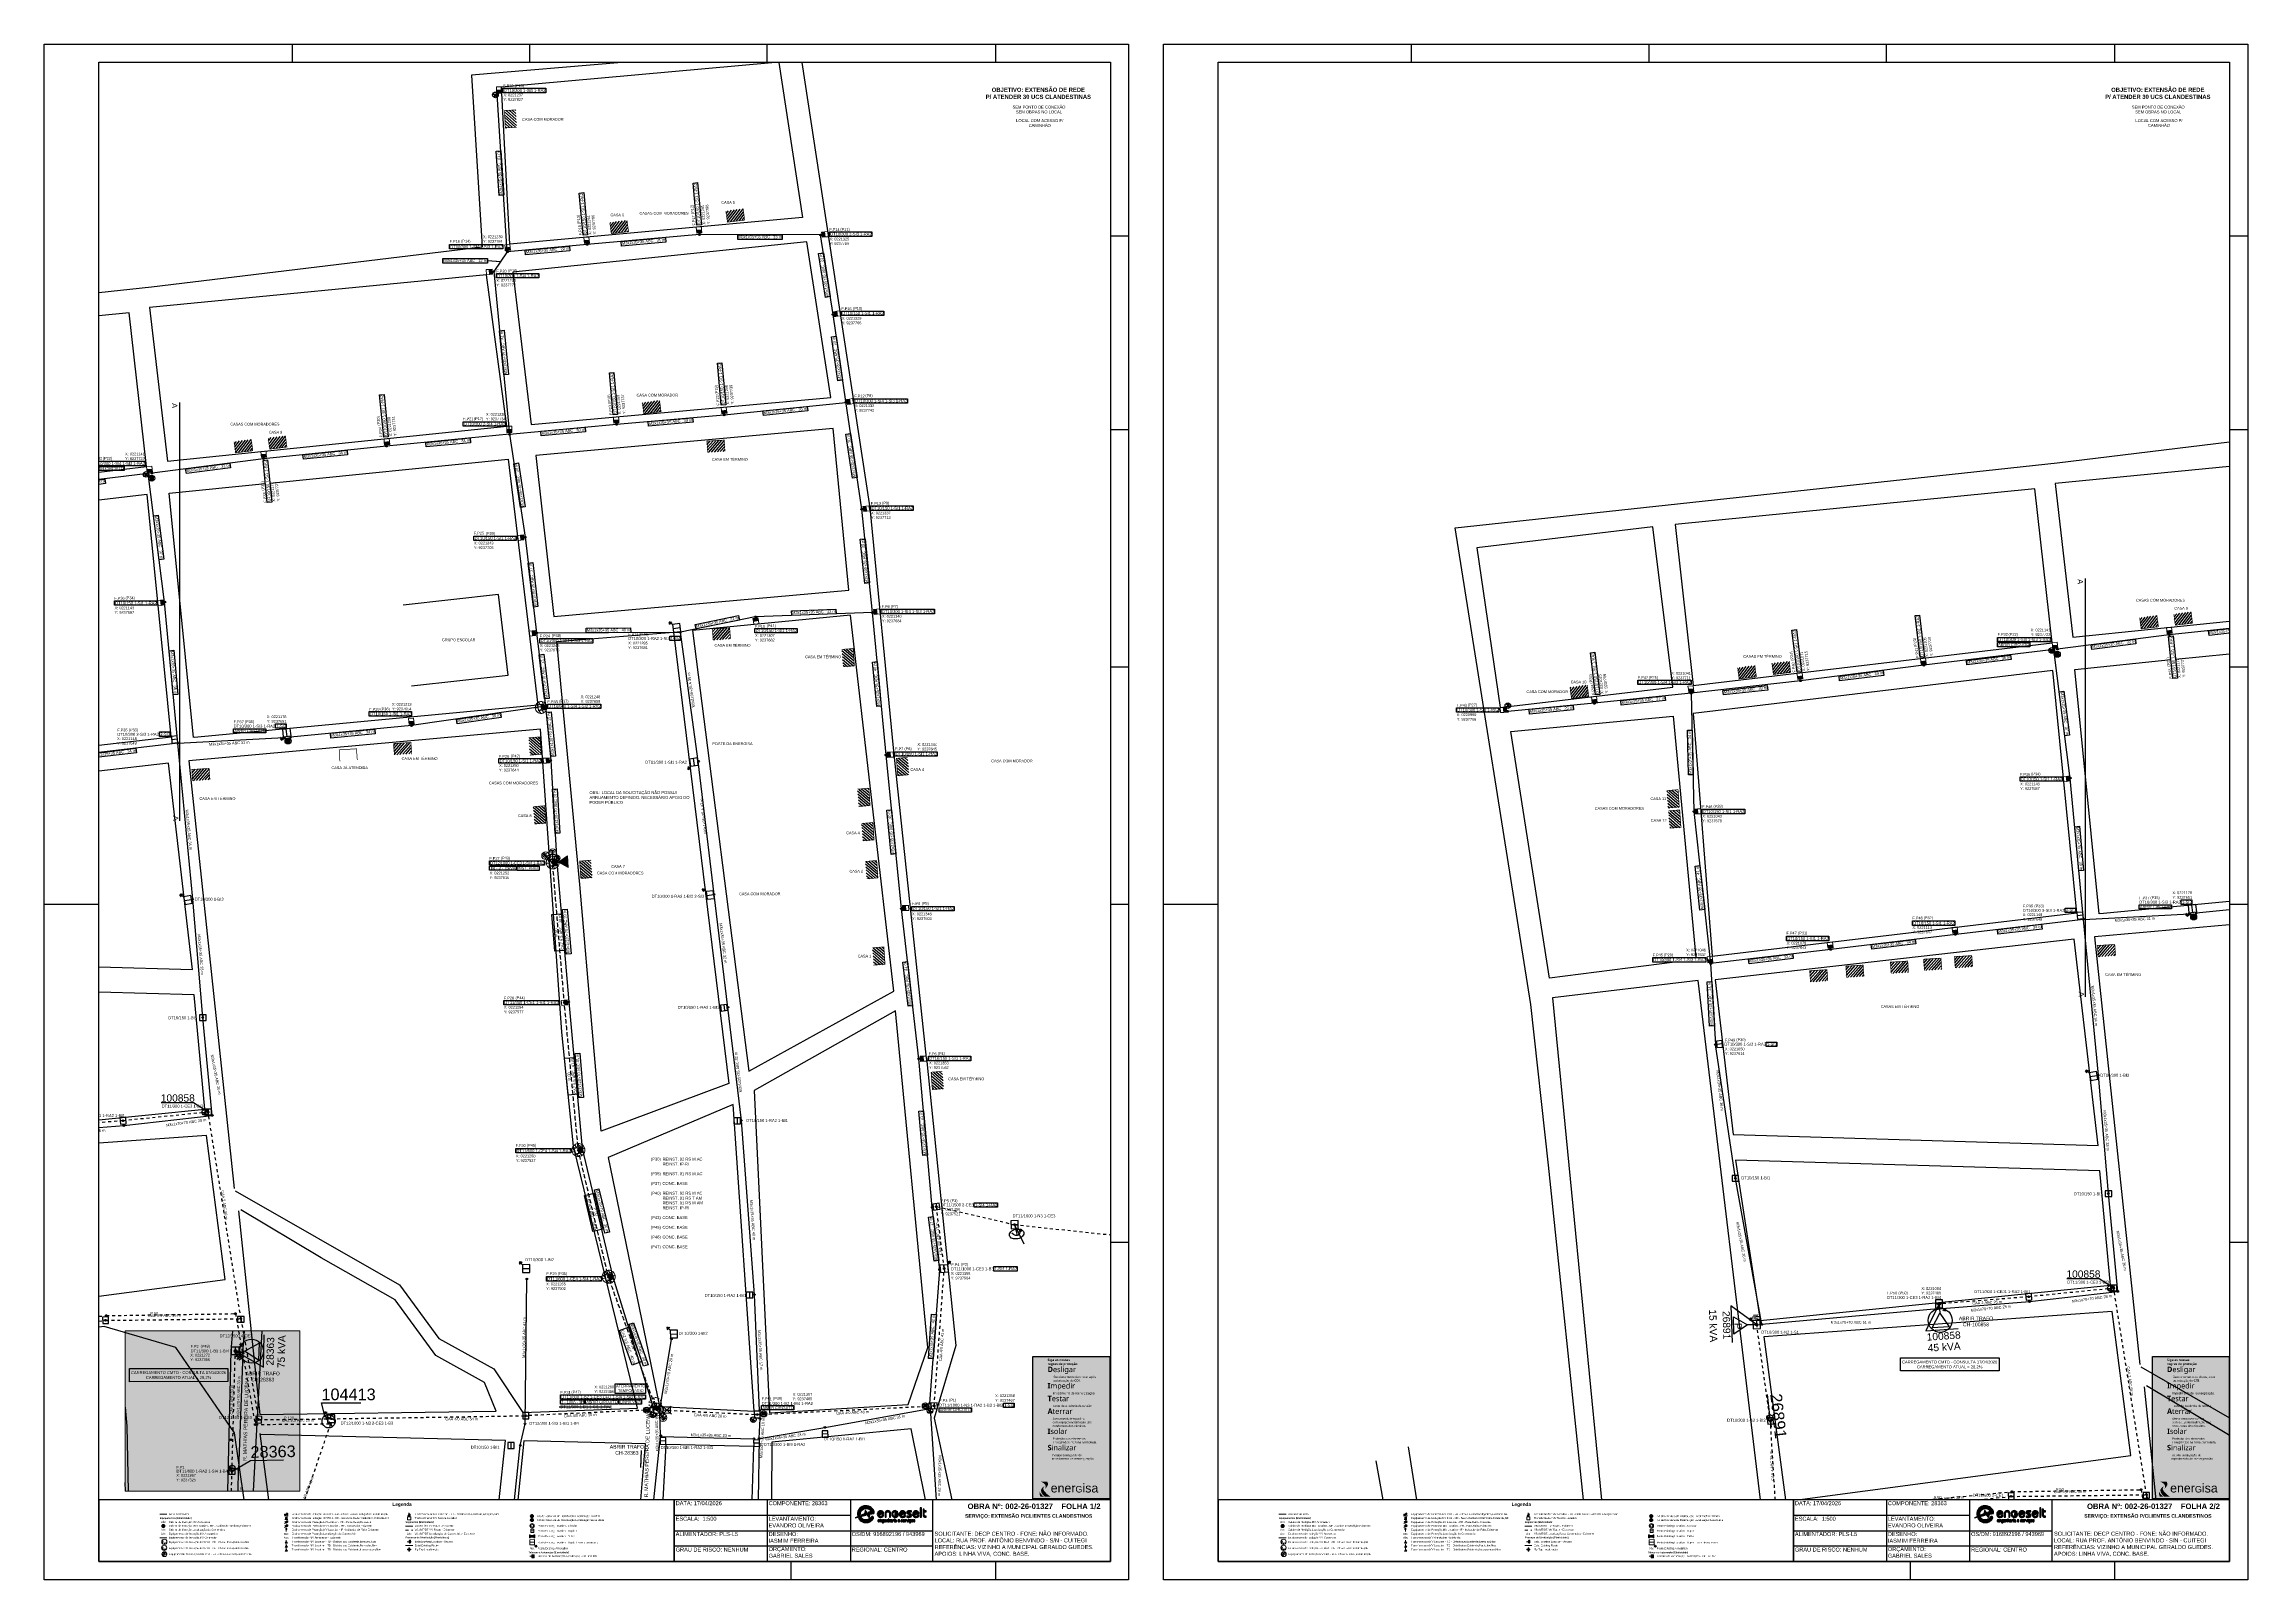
# Paper-space layout 'IMPRESSÃO' of a CAD drawing. Extents: x 3473 to 4680, y 507 to 1348.
# The model-space entities are those that its viewports show. They can reach past a viewport. Long polylines and large blocks are cut down to what shows.
import ezdxf

# ---------------------------------------------------------------- set-up
doc = ezdxf.new("R2010")
doc.units = 0
doc.linetypes.add('PDF_DASH_1p63_1p63', pattern=[3.252816, 1.626408, -1.626408])
doc.linetypes.add('TRACEJADA', pattern=[3.45, 1.15, -1.15, 1.15])
for name, color, linetype in [('CABO_MT', 7, 'Continuous'), ('Consumidor', 7, 'Continuous'), ('COR_000000', 250, 'Continuous'), ('COR_0000FF', 5, 'Continuous'), ('COR_006666', 250, 'Continuous'), ('COR_008000', 97, 'Continuous'), ('COR_800000', 17, 'Continuous'), ('COR_808080', 8, 'Continuous'), ('COR_994533', 18, 'Continuous'), ('COR_FF0000', 1, 'Continuous'), ('DISTANCIAS - SOLICITANTE', 7, 'Continuous'), ('FORMATO', 7, 'Continuous'), ('LINHAS', 7, 'Continuous'), ('logo', 40, 'Continuous'), ('logo 2', 8, 'Continuous'), ('PARA-RAIOS', 7, 'Continuous'), ('PONTO FOTO', 4, 'Continuous'), ('SIMBOLOS', 5, 'Continuous'), ('Textos', 7, 'Continuous'), ('TEXTOS A IMPLANTAR', 1, 'Continuous'), ('TEXTOS MAPA', 8, 'Continuous'), ('TRAFO', 7, 'Continuous'), ('TXT_000000', 250, 'Continuous'), ('TXT_0000FF', 5, 'Continuous'), ('TXT_008000', 97, 'Continuous'), ('TXT_0F0F0F', 250, 'Continuous'), ('TXT_FF0000', 1, 'Continuous')]:
    doc.layers.add(name, color=color, linetype=linetype)
doc.styles.add('Arial', font='arial.ttf')
doc.styles.get("Standard").update_dxf_attribs({"font": 'arial.ttf'})
doc.dimstyles.new('ISO-25', dxfattribs={"dimtxt": 2.5, "dimasz": 2.5, "dimexe": 1.25, "dimexo": 0.625, "dimtad": 1, "dimtxsty": 'Standard', "dimcen": 2.5, "dimazin": 3, "dimtfac": 1, "dimtmove": 0, "dimatfit": 3})

# ---------------------------------------------------------------- blocks, each defined once
blk = doc.blocks.new('Clipboard3739')
at = {"true_color": 0xffffff}
blk.add_hatch(color=7, dxfattribs=at).paths.add_polyline_path([(0, 78.1), (42, 78.1), (42, 0), (0, 0)])
at = {"layer": 'FORMATO'}
h = blk.add_hatch(color=30, dxfattribs=at)
h.paths.add_polyline_path([(6.4, 4.1), (6, 4.6), (5.7, 5.3), (5.7, 5.8), (5.8, 6.3), (6.1, 6.8), (6.5, 7), (6, 6.8), (5.2, 6.3), (4.7, 5.6), (4.4, 5), (4.4, 4.5), (4.5, 4.2), (4.5, 3.8), (4.7, 3.4), (4.9, 3), (5.2, 2.6), (5.6, 2.2), (6.2, 1.6), (6.6, 1.2), (9.7, 1.2), (8.6, 2), (7.8, 2.6), (7.1, 3.3)])
h.paths.add_polyline_path([(6.2, 1.2), (5.4, 1.7), (4.9, 2.2), (4.4, 2.8), (4, 3.3), (3.8, 3.9), (3.8, 4.2), (3.7, 3.8), (3.7, 3.1), (3.7, 2.7), (3.7, 2.4), (3.8, 1.9), (4, 1.5), (4.1, 1.2)])
blk.add_hatch(color=142, dxfattribs=at).paths.add_polyline_path([(6.5, 8), (6.8, 7.6), (6.9, 7), (6.9, 6.2), (6.7, 5.9), (6.5, 5.6), (6.8, 5.8), (7.2, 6.2), (7.7, 6.8), (8, 7.4), (8.2, 7.7), (8.2, 8.4), (8.1, 8.8), (8, 9.1), (7.7, 9.5), (4.2, 9.5), (4.5, 9.3), (5, 9.2), (5.4, 8.9), (6, 8.6)])
at = {"color": 0}
blk.add_lwpolyline([(0, 78.1), (42, 78.1), (42, 0), (0, 0)], close=True, dxfattribs=at)
at = {"layer": 'DISTANCIAS - SOLICITANTE', "insert": (8, 76.8), "char_height": 3, "width": 55.667, "attachment_point": 1, "style": 'Arial'}
blk.add_mtext('{\\H0.43333x;\\fTrebuchet MS|b1|i0|c0|p34;\\C7;Siga as nossas \\Pregras de proteção\\P\\H2.3077x;\\C164;D\\fTrebuchet MS|b0|i0|c0|p34;esligar\\P\\H0.3966x;\\fArial|b0|i0|c0|p34;\\C7;       Seccionamento da chave, após\\P       autorização do \\fArial|b1|i0|c0|p34;COI\\fArial|b0|i0|c0|p34;.\\P\\H2.521x;\\fTrebuchet MS|b1|i0|c0|p34;\\C164;I\\fTrebuchet MS|b0|i0|c0|p34;mpedir\\C7;\\P\\H0.3966x;\\fArial|b0|i0|c0|p34;      Impedimento de reenergização.\\P\\H2.521x;\\fTrebuchet MS|b1|i0|c0|p34;\\C164;T\\fTrebuchet MS|b0|i0|c0|p34;estar\\P\\H0.3966x;\\fArial|b0|i0|c0|p34;\\C7;      Teste de ausência de tensão.\\P\\H2.521x;\\fTrebuchet MS|b1|i0|c0|p34;\\C164;A\\fTrebuchet MS|b0|i0|c0|p34;terrar\\P\\H0.3966x;\\fArial|b0|i0|c0|p34;\\C7;      Aterramento temporário \\P      com equipotencialização dos\\P      condutores dos circuitos.\\P\\H2.521x;\\fTrebuchet MS|b1|i0|c0|p34;\\C164;I\\fTrebuchet MS|b0|i0|c0|p34;solar\\C7;\\P\\H0.3966x;\\fArial|b0|i0|c0|p34;      Proteção dos elementos \\P      Energizados na zona controlada.\\P\\H2.521x;\\fTrebuchet MS|b1|i0|c0|p34;\\C164;S\\fTrebuchet MS|b0|i0|c0|p34;inalizar\\P\\fArial|b0|i0|c0|p34;\\C7;  \\H0.3966x;Instalar sinalização de      \\P     impedimento de reenergização\\P}   ', dxfattribs=at)
at = {"layer": 'FORMATO', "color": 142, "insert": (9.7, 8.4), "char_height": 4.847, "width": 25.921, "attachment_point": 1, "style": 'Arial'}
blk.add_mtext('ener{\\H0.7333x;G}isa', dxfattribs=at)
blk = doc.blocks.new('Clipboard31924')
at = {"lineweight": 0}
blk.add_circle((2.383896, 2.383896), 2.383896, dxfattribs=at)
at = {"color": 7, "lineweight": 0}
blk.add_circle((2.383896, 2.383896), 1.390826, dxfattribs=at)
blk = doc.blocks.new('Clipboard2609')
at = {"color": 7, "lineweight": 0}
blk.add_lwpolyline([(0, 1.358194), (1.516944, 4.60375), (4.423833, 3.245555), (2.906889, 0)], close=True, dxfattribs=at)
blk.add_lwpolyline([(0.758472, 2.980972), (3.679472, 1.615722)], dxfattribs=at)
blk = doc.blocks.new('Clipboard7132')
at = {"color": 7, "lineweight": 0}
blk.add_lwpolyline([(5.591528, 5.951362), (3.4925, 2.162528), (0, 4.099278), (2.099028, 7.884584)], close=True, dxfattribs=at)
blk.add_lwpolyline([(4.543778, 4.056945), (1.04775, 5.993695)], dxfattribs=at)
at = {"color": 15, "lineweight": 0, "true_color": 0x994533}
for points in [[(4.914195, 1.192389), (2.896306, 0.656167)], [(4.741334, 0.716139), (3.330222, 0.342195)], [(3.4925, 2.162528), (3.90525, 0.924278)], [(4.674306, 0.264584), (3.665361, 0)]]:
    blk.add_lwpolyline(points, dxfattribs=at)
blk = doc.blocks.new('Clipboard21219')
h = blk.add_hatch(color=16)
edge = h.paths.add_edge_path()
edge.add_arc((5.940778, 0.53975), 0.345722, 0, 360)
h = blk.add_hatch(color=16)
edge = h.paths.add_edge_path()
edge.add_arc((10.415764, 3.003903), 0.336903, 0, 360)
at = {"color": 16, "lineweight": 0, "true_color": 0x800000}
for points in [[(0.79375, 8.660695), (3.390194, 7.133167)], [(3.390194, 7.133167), (0.8255, 2.772834)], [(0.8255, 2.772834), (10.117667, 3.178528)], [(1.894417, 7.358945), (2.420056, 8.251473)], [(5.940778, 0.53975), (5.834944, 2.988028)]]:
    blk.add_lwpolyline(points, dxfattribs=at)
at = {"color": 7, "lineweight": 0}
blk.add_lwpolyline([(10.742083, 2.811639), (9.42975, 3.580695)], dxfattribs=at)
at = {"color": 16, "lineweight": 0, "true_color": 0x800000}
for centre, radius in [((5.74675, 5.74675), 5.74675), ((5.940778, 0.53975), 0.345722), ((10.415764, 3.003903), 0.336903)]:
    blk.add_circle(centre, radius, dxfattribs=at)
blk = doc.blocks.new('Clipboard31395')
at = {"lineweight": 0}
h = blk.add_hatch(color=96, dxfattribs=at)
edge = h.paths.add_edge_path()
edge.add_arc((5.940778, 0.53975), 0.345722, 0, 360)
h = blk.add_hatch(color=96, dxfattribs=at)
edge = h.paths.add_edge_path()
edge.add_arc((10.415764, 3.003903), 0.336903, 0, 360)
at = {"color": 96, "lineweight": 0, "true_color": 0x008000}
for points in [[(0.79375, 8.660695), (3.390194, 7.133167)], [(3.390194, 7.133167), (0.8255, 2.772834)], [(0.8255, 2.772834), (10.117667, 3.178528)], [(1.894417, 7.358945), (2.420056, 8.251473)], [(5.940778, 0.53975), (5.834944, 2.988028)], [(10.742083, 2.811639), (9.42975, 3.580695)]]:
    blk.add_lwpolyline(points, dxfattribs=at)
for centre, radius in [((5.74675, 5.74675), 5.74675), ((5.940778, 0.53975), 0.345722), ((10.415764, 3.003903), 0.336903)]:
    blk.add_circle(centre, radius, dxfattribs=at)
blk = doc.blocks.new('Clipboard2240')
h = blk.add_hatch(color=16)
h.dxf.hatch_style = 2
h.paths.add_polyline_path([(1.925284, 0.244298), (1.812395, 0.14552), (1.657173, 0.156104), (1.55134, 0.268992), (1.554868, 0.417159), (1.667757, 0.515937), (1.822979, 0.508881), (1.928812, 0.395992)])
at = {"color": 16, "lineweight": 0, "true_color": 0x800000}
for points in [[(0.373062, 2.660826), (0.097895, 2.068159)], [(2.898951, 1.12977), (0.157868, 2.39977)], [(0.207257, 2.308048), (0.193145, 1.76477), (0.228423, 1.359076), (0.320145, 1.087437), (0.468312, 0.946326), (0.669395, 0.942798), (0.926923, 1.069798), (1.237368, 1.334381), (1.600729, 1.729492)], [(2.898951, 1.12977), (2.927173, 1.630715), (2.898951, 2.011715), (2.817812, 2.27277), (2.683757, 2.406826), (2.493257, 2.420937), (2.24984, 2.315104), (1.953507, 2.08227), (1.600729, 1.729492)], [(1.600729, 1.729492), (1.74184, 0.332492)]]:
    blk.add_lwpolyline(points, dxfattribs=at)
at = {"color": 7, "lineweight": 0}
blk.add_lwpolyline([(1.925284, 0.244298), (1.812395, 0.14552), (1.657173, 0.156104), (1.55134, 0.268992), (1.554868, 0.417159), (1.667757, 0.515937), (1.822979, 0.508881), (1.928812, 0.395992)], close=True, dxfattribs=at)
at = {"color": 16, "lineweight": 0, "true_color": 0x800000}
blk.add_lwpolyline([(3.223507, 0.978076), (3.121201, 0.886354), (2.987145, 0.893409), (2.895423, 0.992187), (2.898951, 1.12977), (3.001257, 1.221492), (3.135312, 1.214437), (3.227034, 1.115659)], close=True, dxfattribs=at)
blk.add_circle((1.690687, 1.690687), 1.690687, dxfattribs=at)
blk = doc.blocks.new('Clipboard2306')
at = {"color": 1}
blk.add_blockref('Clipboard2240', (0, 0), dxfattribs=at)
blk = doc.blocks.new('Clipboard8027')
h = blk.add_hatch(color=7)
h.dxf.hatch_style = 2
h.paths.add_polyline_path([(3, 1.8), (3, 0), (0, 0), (0, 1.8)])
at = {"color": 7, "lineweight": 0}
for points in [[(3, 1.8), (3, 3.6), (0, 3.6), (0, 1.8)], [(3, 1.8), (3, 0), (0, 0), (0, 1.8)], [(3, 0), (3, 1.8), (0, 1.8), (0, 0)]]:
    blk.add_lwpolyline(points, close=True, dxfattribs=at)
blk = doc.blocks.new('Clipboard8442')
at = {"color": 1, "xscale": 1.543224, "yscale": 1.543224, "zscale": 1.543224}
blk.add_blockref('Clipboard8027', (-0.853328, -0.888903), dxfattribs=at)
blk = doc.blocks.new('PosteDtProjetado')
at = {"color": 1}
blk.add_blockref('Clipboard8442', (-1.425918, -1.873274), dxfattribs=at)
blk = doc.blocks.new('Uc', base_point=(767.1, 571.4))
h = blk.add_hatch()
h.set_pattern_fill('LINE', color=1, scale=0.3, angle=44.6404, style=0)
h.set_pattern_definition([(44.6404, (354.9253, 354.9453), (-0.6692788, 0.677733), [])])
h.paths.add_polyline_path([(771.1, 576.5), (763.2, 576.5), (763.2, 571.4), (771.1, 571.3)])
at = {"layer": 'Consumidor', "color": 1, "linetype": 'Continuous', "lineweight": -3, "const_width": 0.3}
blk.add_lwpolyline([(771.1, 576.5), (771.1, 576.5), (771.1, 571.3), (763.2, 571.4), (763.2, 576.5)], dxfattribs=at)
blk = doc.blocks.new('Clipboard16320')
at = {"layer": 'COR_000000'}
h = blk.add_hatch(color=7, dxfattribs=at)
h.dxf.hatch_style = 1
h.paths.add_polyline_path([(0, 0.5), (0.2, 0.8), (0.5, 0.9), (0.8, 0.8), (0.9, 0.4), (0.8, 0.1), (0.4, 0), (0.1, 0.1)])
h = blk.add_hatch(color=7, dxfattribs=at)
h.dxf.hatch_style = 1
h.paths.add_polyline_path([(0.5, 0), (0.2, 0.1), (0, 0.4), (0.1, 0.8), (0.4, 0.9), (0.8, 0.8), (0.9, 0.5), (0.8, 0.2)])
at = {"layer": 'COR_000000', "color": 7, "linetype": 'Continuous'}
for points in [[(0, 0.5), (0.2, 0.8), (0.5, 0.9), (0.8, 0.8), (0.9, 0.4), (0.8, 0.1), (0.4, 0), (0.1, 0.1), (0, 0.5)], [(0.5, 0), (0.2, 0.1), (0, 0.4), (0.1, 0.8), (0.4, 0.9), (0.8, 0.8), (0.9, 0.5), (0.8, 0.2), (0.5, 0)]]:
    blk.add_lwpolyline(points, dxfattribs=at)
blk = doc.blocks.new('Clipboard16872')
at = {"color": 1}
blk.add_blockref('Clipboard16320', (0, 0), dxfattribs=at)
blk = doc.blocks.new('Clipboard20696')
at = {"color": 1}
blk.add_blockref('Clipboard16320', (0, 0), dxfattribs=at)
blk = doc.blocks.new('Clipboard8370')
at = {"color": 1, "lineweight": 20, "flags": 128}
for points in [[(3.442693, 1.707189), (3.419326, 0), (2.126671, 0.308707), (1.384243, 0.756506), (0.838047, 1.287021), (0.507665, 1.84967), (0, 2.9464), (0.012759, 3.643313), (0.112829, 4.416443), (0.284971, 5.048214), (0.681479, 5.551264), (0.978838, 5.953076), (1.672134, 6.531782), (2.312004, 6.914963), (3.456912, 7.148384), (3.438918, 5.631104), (1.58209, 5.602119), (1.608369, 1.747738), (3.442693, 1.707189)], [(0.102016, 2.637035), (1.607922, 3.257651)], [(0.163973, 4.604145), (1.594463, 5.157681)], [(1.111145, 1.021764), (2.519137, 1.663883)], [(3.438918, 5.631104), (3.456912, 7.148384), (5.020505, 6.852179), (5.753553, 6.422097), (6.361182, 5.83526), (6.758316, 5.25216), (7.106897, 4.226238), (7.166928, 3.556235), (7.077309, 2.777489), (6.854175, 2.110464), (6.584571, 1.540705), (6.083117, 1.008223), (5.431299, 0.506478), (4.818441, 0.213651), (3.419326, 0), (3.442693, 1.707189), (5.39207, 1.720713), (5.338559, 5.592458), (3.438918, 5.631104)], [(4.056969, 5.618531), (5.753553, 6.422097)], [(5.359748, 4.059371), (6.932606, 4.739199)], [(5.386094, 2.153128), (7.093535, 2.918486)]]:
    blk.add_lwpolyline(points, dxfattribs=at)
blk = doc.blocks.new('Clipboard8451')
at = {"color": 1}
blk.add_blockref('Clipboard8027', (0, 0), dxfattribs=at)
blk = doc.blocks.new('Clipboard8471')
at = {"color": 1}
for name, p in [('Clipboard8370', (0, 0)), ('Clipboard8451', (1.979045, 1.871291))]:
    blk.add_blockref(name, p, dxfattribs=at)
blk = doc.blocks.new('A$C6BB1416F')
h = blk.add_hatch(color=1)
h.paths.add_polyline_path([(1.8, 0.5), (2.4, 0.5), (2.4, 2.8), (1.9, 2.8)])
h.paths.add_polyline_path([(1.4, 2.8), (0.8, 2.8), (0.8, 0.5), (1.4, 0.5)])
at = {"color": 1}
for points in [[(1.4, 0.5), (0.8, 0.5), (0.8, 2.8), (1.4, 2.8)], [(2.4, 0.5), (1.8, 0.5), (1.9, 2.8), (2.4, 2.8)]]:
    blk.add_lwpolyline(points, close=True, dxfattribs=at)
blk.add_circle((1.6, 1.6), 1.64, dxfattribs=at)
blk = doc.blocks.new('PRMT_INST')
at = {"layer": 'PARA-RAIOS', "color": 100, "lineweight": 0, "true_color": 0x00ff40}
for points in [[(-1.49413, 4.443317), (1.420559, 4.525223)], [(-1.492047, 5.95678), (1.422643, 6.038684)], [(-0.990781, 5.21588), (0.919295, 5.266122)], [(-0.988698, 6.729342), (0.921378, 6.779585)], [(0, 0), (0.015917, 6.761003)]]:
    blk.add_lwpolyline(points, dxfattribs=at)
blk.add_circle((0.086824, 5.45893), 2.100262, dxfattribs=at)
blk = doc.blocks.new('TR INST.')
at = {"layer": 'TRAFO'}
h = blk.add_hatch(color=7, dxfattribs=at)
h.dxf.hatch_style = 2
h.paths.add_polyline_path([(47.1, 281.1), (44.1, 286.3), (50.4, 286.1)])
at = {"layer": 'TRAFO', "color": 7, "lineweight": 0}
blk.add_lwpolyline([(47.1, 281.1), (44.1, 286.3), (50.4, 286.1)], close=True, dxfattribs=at)
blk.add_lwpolyline([(47.1, 277.8), (47.1, 281.1)], dxfattribs=at)
blk = doc.blocks.new('TERRA3_MP')
at = {"color": 24, "lineweight": 0, "true_color": 0x993300}
for points in [[(0, 0), (-0.60325, -0.956027)], [(-1.901473, -0.134055), (0.694972, -1.774472)], [(-1.626306, -0.814916), (-0.038806, -1.816805)], [(-1.49225, -1.404055), (-0.627945, -1.950861)]]:
    blk.add_lwpolyline(points, dxfattribs=at)
at = {"color": 3}
blk.add_circle((-0.602455, -0.954766), 1.534677, dxfattribs=at)
blk = doc.blocks.new('Clipboard6679')
h = blk.add_hatch(color=16)
edge = h.paths.add_edge_path()
edge.add_ellipse((2.588865, 3.237066), major_axis=(0, 0.807861), ratio=0.9563320019, start_angle=0, end_angle=360)
at = {"color": 16, "lineweight": 0, "true_color": 0x800000}
for points in [[(0.388682, 4.355806), (0.292282, 4.605844), (0.126476, 5.191455), (0.013587, 5.787649), (0, 5.929911)], [(0.000586, 7.551763), (0.017115, 7.724399), (0.147643, 8.387621), (0.352254, 9.047316), (0.386013, 9.126671)], [(2.217828, 1.707096), (2.052643, 1.847121), (1.579921, 2.344538), (1.163643, 2.88076), (1.139673, 2.918495)], [(1.142015, 10.561312), (1.361198, 10.874705), (1.816282, 11.403871), (2.211943, 11.780028)], [(2.46164, 10.91998), (2.080865, 10.528982), (1.696337, 10.02451), (1.488388, 9.629709)], [(1.800615, 8.172584), (1.862143, 8.112455), (2.310171, 7.847871), (2.899309, 7.625621), (3.277728, 7.530098)], [(4.296868, 4.878176), (3.124162, 3.751398)], [(3.5402, 12.70996), (3.999976, 12.938455), (4.589115, 13.164232), (5.052109, 13.29811)], [(5.063432, 0.197484), (4.419782, 0.393677), (3.777726, 0.661788), (3.551306, 0.784702)], [(5.008921, 12.934927), (4.070532, 12.275232), (3.692605, 11.98055)], [(4.879148, 7.258334), (5.499282, 7.195232), (6.500708, 7.139598)], [(6.522337, 13.29476), (4.939785, 12.920061)], [(5.712907, 11.057382), (5.338701, 12.640051)], [(6.642282, 7.131732), (5.469575, 6.004954)], [(6.461319, 7.892045), (6.087113, 9.474714)], [(7.630949, 7.035842), (6.642282, 7.131732)], [(6.660063, 13.506427), (7.055032, 13.506427), (7.718254, 13.446455), (8.273129, 13.337828)], [(8.286226, 0.174955), (7.686504, 0.062066), (7.058559, 0.002094), (6.673316, 0)], [(7.209731, 4.726708), (6.835525, 6.309377)], [(8.286226, 0.174955), (8.021643, 0.164371), (7.750004, 0.263149), (7.541865, 0.460705), (7.432504, 0.704121), (7.418393, 0.972232), (7.503885, 1.207336)], [(7.958143, 1.561371), (7.583937, 3.14404)], [(7.958143, 1.561371), (8.850671, 2.157566), (9.29428, 2.487694)], [(8.783919, 1.10226), (8.815393, 1.032205), (8.829504, 0.764094), (8.730726, 0.495982), (8.529643, 0.284316), (8.286226, 0.174955)], [(8.538252, 0.245884), (8.286226, 0.174955)], [(10.752799, 6.211322), (10.618087, 6.299177), (10.081865, 6.53201), (9.415115, 6.733094), (9.234538, 6.770814)], [(9.798246, 12.786208), (10.304115, 12.511594), (10.879143, 12.112955), (11.146898, 11.885983)], [(11.347807, 1.817653), (11.147254, 1.628399), (10.611032, 1.212121), (10.046587, 0.859344)], [(10.529901, 3.541928), (10.738032, 3.748594), (11.111976, 4.21426), (11.351865, 4.644649), (11.418634, 4.878341)], [(12.24806, 10.695745), (12.300837, 10.62776), (12.653615, 10.066844), (12.946421, 9.488288), (13.028433, 9.274286)], [(13.12498, 4.503045), (13.112226, 4.461205), (12.840587, 3.819149), (12.501921, 3.205316), (12.39689, 3.053811)], [(13.45176, 7.708313), (13.510865, 7.092927), (13.510865, 6.447344), (13.476315, 6.08649)]]:
    blk.add_lwpolyline(points, dxfattribs=at)
at = {"color": 7, "lineweight": 0}
for points in [[(2.775837, 2.439788), (2.486559, 2.429205), (2.186698, 2.545621), (1.953865, 2.778455), (1.833921, 3.057149), (1.816282, 3.364066), (1.839774, 3.435353)], [(3.094226, 3.823728), (3.220337, 3.695677), (3.343809, 3.416982), (3.361448, 3.110066), (3.255615, 2.799621), (3.040421, 2.559732), (2.872762, 2.483727)], [(8.286226, 0.174955), (7.936976, 1.656621)]]:
    blk.add_lwpolyline(points, dxfattribs=at)
at = {"color": 140, "lineweight": 0, "true_color": 0x00c9ff}
blk.add_lwpolyline([(7.647698, 2.866649), (8.046337, 1.205066)], dxfattribs=at)
blk = doc.blocks.new('BASE_MP')
at = {"color": 1, "lineweight": 20, "flags": 128}
for points in [[(-0.025476, -1.86131), (-0.048843, -3.568499), (-1.341498, -3.259792), (-2.083926, -2.811993), (-2.630122, -2.281478), (-2.960504, -1.718829), (-3.468169, -0.622099), (-3.45541, 0.074814), (-3.35534, 0.847944), (-3.183198, 1.479715), (-2.78669, 1.982764), (-2.489332, 2.384576), (-1.796035, 2.963282), (-1.156165, 3.346464), (-0.011257, 3.579885), (-0.029251, 2.062605), (-1.886079, 2.03362), (-1.8598, -1.820761), (-0.025476, -1.86131)], [(-3.304196, 1.035646), (-1.873706, 1.589182)], [(-0.029251, 2.062605), (-0.011257, 3.579885), (1.552336, 3.283679), (2.285384, 2.853597), (2.893013, 2.26676), (3.290146, 1.683661), (3.638728, 0.657738), (3.698759, -0.012264), (3.60914, -0.79101), (3.386006, -1.458036), (3.116402, -2.027794), (2.614948, -2.560276), (1.96313, -3.062021), (1.350272, -3.354848), (-0.048843, -3.568499), (-0.025476, -1.86131), (1.923901, -1.847786), (1.87039, 2.023958), (-0.029251, 2.062605)], [(0.5888, 2.050031), (2.285384, 2.853597)], [(1.891579, 0.490871), (3.464437, 1.170699)], [(-3.366153, -0.931464), (-1.860247, -0.310849)], [(-2.357024, -2.546735), (-0.949032, -1.904616)], [(1.917925, -1.415372), (3.625366, -0.650013)]]:
    blk.add_lwpolyline(points, dxfattribs=at)
blk = doc.blocks.new('Clipboard21233')
at = {"color": 1, "lineweight": 0, "true_color": 0xff0000}
for points in [[(0, 2.515306), (6.304138, 3.802945)], [(1.538111, 4.155722), (4.885972, 2.197806)], [(2.226027, 6.205361), (4.22275, 0)]]:
    blk.add_lwpolyline(points, dxfattribs=at)
blk.add_lwpolyline([(0.656166, 2.645833), (2.409472, 5.647972), (5.760861, 3.693583), (4.007555, 0.691445)], close=True, dxfattribs=at)

msp = doc.modelspace()

# ---------------------------------------------------------------- hatches: boundary and pattern name
at = {"true_color": 0xffffff}
msp.add_hatch(color=7, dxfattribs=at).paths.add_polyline_path([(221040, 9237313.1), (221135.6, 9237313.1), (221135.6, 9237225.4), (221040, 9237225.4)])
at = {"layer": 'COR_000000'}
h = msp.add_hatch(color=7, dxfattribs=at)
h.dxf.hatch_style = 1
h.paths.add_polyline_path([(221354, 9237913.5), (221354.2, 9237913.8), (221354.5, 9237913.9), (221354.8, 9237913.8), (221354.9, 9237913.4), (221354.8, 9237913.1), (221354.5, 9237913), (221354.1, 9237913.1)])
h = msp.add_hatch(color=7, dxfattribs=at)
h.dxf.hatch_style = 1
h.paths.add_polyline_path([(221354.5, 9237913), (221354.2, 9237913.1), (221354, 9237913.4), (221354.1, 9237913.8), (221354.4, 9237913.9), (221354.8, 9237913.8), (221354.9, 9237913.5), (221354.9, 9237913.2)])
h = msp.add_hatch(color=7, dxfattribs=at)
h.dxf.hatch_style = 1
h.paths.add_polyline_path([(221420.3, 9237913.3), (221420.5, 9237913.6), (221420.8, 9237913.7), (221421.1, 9237913.6), (221421.2, 9237913.2), (221421.1, 9237912.9), (221420.7, 9237912.8), (221420.4, 9237912.9)])
h = msp.add_hatch(color=7, dxfattribs=at)
h.dxf.hatch_style = 1
h.paths.add_polyline_path([(221420.8, 9237912.8), (221420.5, 9237912.9), (221420.3, 9237913.2), (221420.4, 9237913.6), (221420.7, 9237913.7), (221421.1, 9237913.6), (221421.2, 9237913.3), (221421.1, 9237913)])
h = msp.add_hatch(color=7, dxfattribs=at)
h.dxf.hatch_style = 1
h.paths.add_polyline_path([(221427.1, 9237869.7), (221427.3, 9237870), (221427.6, 9237870.1), (221427.9, 9237869.9), (221428.1, 9237869.6), (221427.9, 9237869.3), (221427.6, 9237869.2), (221427.3, 9237869.3)])
h = msp.add_hatch(color=7, dxfattribs=at)
h.dxf.hatch_style = 1
h.paths.add_polyline_path([(221427.7, 9237869.2), (221427.3, 9237869.3), (221427.1, 9237869.6), (221427.2, 9237869.9), (221427.6, 9237870.1), (221427.9, 9237870), (221428.1, 9237869.7), (221428, 9237869.3)])
h = msp.add_hatch(color=7, dxfattribs=at)
h.dxf.hatch_style = 1
h.paths.add_polyline_path([(221434.2, 9237821.6), (221434.3, 9237821.9), (221434.7, 9237822), (221435, 9237821.9), (221435.1, 9237821.6), (221435, 9237821.2), (221434.6, 9237821.1), (221434.3, 9237821.3)])
h = msp.add_hatch(color=7, dxfattribs=at)
h.dxf.hatch_style = 1
h.paths.add_polyline_path([(221434.7, 9237821.1), (221434.4, 9237821.2), (221434.2, 9237821.5), (221434.3, 9237821.9), (221434.6, 9237822), (221434.9, 9237821.9), (221435.1, 9237821.6), (221435, 9237821.3)])
h = msp.add_hatch(color=7, dxfattribs=at)
h.dxf.hatch_style = 1
h.paths.add_polyline_path([(221442.9, 9237763.1), (221443.1, 9237763.4), (221443.4, 9237763.5), (221443.7, 9237763.4), (221443.8, 9237763.1), (221443.7, 9237762.7), (221443.4, 9237762.6), (221443, 9237762.8)])
h = msp.add_hatch(color=7, dxfattribs=at)
h.dxf.hatch_style = 1
h.paths.add_polyline_path([(221443.4, 9237762.6), (221443.1, 9237762.7), (221442.9, 9237763), (221443, 9237763.4), (221443.3, 9237763.5), (221443.7, 9237763.4), (221443.8, 9237763.1), (221443.7, 9237762.8)])
h = msp.add_hatch(color=7, dxfattribs=at)
h.dxf.hatch_style = 1
h.paths.add_polyline_path([(221343.9, 9237695.2), (221343.6, 9237695.3), (221343.4, 9237695.6), (221343.5, 9237696), (221343.8, 9237696.1), (221344.2, 9237696), (221344.3, 9237695.7), (221344.2, 9237695.4)])
h = msp.add_hatch(color=7, dxfattribs=at)
h.dxf.hatch_style = 1
h.paths.add_polyline_path([(221384.6, 9237704.2), (221384.7, 9237704.5), (221385.1, 9237704.6), (221385.4, 9237704.5), (221385.5, 9237704.1), (221385.3, 9237703.8), (221385, 9237703.7), (221384.7, 9237703.8)])
h = msp.add_hatch(color=7, dxfattribs=at)
h.dxf.hatch_style = 1
h.paths.add_polyline_path([(221385.1, 9237703.7), (221384.7, 9237703.8), (221384.6, 9237704.1), (221384.7, 9237704.5), (221385, 9237704.6), (221385.3, 9237704.5), (221385.5, 9237704.2), (221385.4, 9237703.9)])
h = msp.add_hatch(color=7, dxfattribs=at)
h.dxf.hatch_style = 1
h.paths.add_polyline_path([(221448.8, 9237706.5), (221449, 9237706.8), (221449.3, 9237706.9), (221449.6, 9237706.8), (221449.7, 9237706.4), (221449.6, 9237706.1), (221449.2, 9237706), (221448.9, 9237706.2)])
h = msp.add_hatch(color=7, dxfattribs=at)
h.dxf.hatch_style = 1
h.paths.add_polyline_path([(221449.3, 9237706), (221449, 9237706.1), (221448.8, 9237706.4), (221448.9, 9237706.8), (221449.2, 9237706.9), (221449.6, 9237706.8), (221449.7, 9237706.5), (221449.6, 9237706.2)])
h = msp.add_hatch(color=7, dxfattribs=at)
h.dxf.hatch_style = 1
h.paths.add_polyline_path([(221068.6, 9237634.5), (221068.3, 9237634.8), (221068.3, 9237635.1), (221068.5, 9237635.4), (221068.9, 9237635.4), (221069.2, 9237635.2), (221069.2, 9237634.8), (221069, 9237634.6)])
h = msp.add_hatch(color=7, dxfattribs=at)
h.dxf.hatch_style = 1
h.paths.add_polyline_path([(221126.9, 9237637.5), (221126.6, 9237637.8), (221126.6, 9237638.1), (221126.8, 9237638.4), (221127.1, 9237638.4), (221127.4, 9237638.2), (221127.5, 9237637.8), (221127.2, 9237637.6)])
h = msp.add_hatch(color=7, dxfattribs=at)
h.dxf.hatch_style = 1
h.paths.add_polyline_path([(221130.5, 9237637.9), (221130.2, 9237638.1), (221130.2, 9237638.4), (221130.4, 9237638.7), (221130.7, 9237638.7), (221131, 9237638.5), (221131, 9237638.2), (221130.8, 9237637.9)])
h = msp.add_hatch(color=7, dxfattribs=at)
h.dxf.hatch_style = 1
h.paths.add_polyline_path([(220998.4, 9237626.2), (220998.1, 9237626.4), (220998.1, 9237626.7), (220998.3, 9237627), (220998.7, 9237627), (220998.9, 9237626.8), (220999, 9237626.4), (220998.7, 9237626.2)])
h = msp.add_hatch(color=7, dxfattribs=at)
h.dxf.hatch_style = 1
h.paths.add_polyline_path([(221354.4, 9237625.2), (221354.3, 9237624.8), (221354, 9237624.6), (221353.7, 9237624.7), (221353.5, 9237625), (221353.5, 9237625.3), (221353.8, 9237625.5), (221354.2, 9237625.5)])
h = msp.add_hatch(color=7, dxfattribs=at)
h.dxf.hatch_style = 1
h.paths.add_polyline_path([(221456.1, 9237628.5), (221456.3, 9237628.8), (221456.6, 9237629), (221456.9, 9237628.8), (221457, 9237628.5), (221456.9, 9237628.2), (221456.5, 9237628), (221456.2, 9237628.2)])
h = msp.add_hatch(color=7, dxfattribs=at)
h.dxf.hatch_style = 1
h.paths.add_polyline_path([(221456.6, 9237628), (221456.3, 9237628.1), (221456.1, 9237628.5), (221456.2, 9237628.8), (221456.5, 9237629), (221456.9, 9237628.9), (221457, 9237628.5), (221456.9, 9237628.2)])
h = msp.add_hatch(color=7, dxfattribs=at)
h.dxf.hatch_style = 1
h.paths.add_polyline_path([(220930.1, 9237617.9), (220929.9, 9237618.2), (220929.8, 9237618.5), (220930.1, 9237618.8), (220930.4, 9237618.8), (220930.7, 9237618.6), (220930.7, 9237618.2), (220930.5, 9237618)])
h = msp.add_hatch(color=7, dxfattribs=at)
h.dxf.hatch_style = 1
h.paths.add_polyline_path([(220866.7, 9237566.3), (220866.8, 9237566.7), (220867.1, 9237566.8), (220867.4, 9237566.7), (220867.6, 9237566.4), (220867.5, 9237566.1), (220867.2, 9237565.9), (220866.9, 9237566)])
h = msp.add_hatch(color=7, dxfattribs=at)
h.dxf.hatch_style = 1
h.paths.add_polyline_path([(221362.4, 9237551.6), (221362.1, 9237551.8), (221361.9, 9237552.1), (221362.1, 9237552.4), (221362.4, 9237552.6), (221362.7, 9237552.4), (221362.9, 9237552.1), (221362.7, 9237551.8)])
h = msp.add_hatch(color=7, dxfattribs=at)
h.dxf.hatch_style = 1
h.paths.add_polyline_path([(221076.9, 9237549.1), (221076.6, 9237549.2), (221076.4, 9237549.5), (221076.5, 9237549.9), (221076.9, 9237550), (221077.2, 9237549.9), (221077.3, 9237549.5), (221077.2, 9237549.2)])
h = msp.add_hatch(color=7, dxfattribs=at)
h.dxf.hatch_style = 1
h.paths.add_polyline_path([(221076.9, 9237549.1), (221076.6, 9237549.2), (221076.4, 9237549.5), (221076.5, 9237549.8), (221076.9, 9237550), (221077.2, 9237549.9), (221077.3, 9237549.6), (221077.2, 9237549.2)])
h = msp.add_hatch(color=7, dxfattribs=at)
h.dxf.hatch_style = 1
h.paths.add_polyline_path([(221464.6, 9237544.4), (221464.7, 9237544.7), (221465, 9237544.8), (221465.4, 9237544.7), (221465.5, 9237544.4), (221465.3, 9237544), (221465, 9237543.9), (221464.7, 9237544.1)])
h = msp.add_hatch(color=7, dxfattribs=at)
h.dxf.hatch_style = 1
h.paths.add_polyline_path([(221465.1, 9237543.9), (221464.7, 9237544), (221464.6, 9237544.3), (221464.7, 9237544.7), (221465, 9237544.8), (221465.3, 9237544.7), (221465.5, 9237544.4), (221465.4, 9237544.1)])
h = msp.add_hatch(color=7, dxfattribs=at)
h.dxf.hatch_style = 1
h.paths.add_polyline_path([(220878.1, 9237492.6), (220877.8, 9237492.7), (220877.6, 9237493), (220877.8, 9237493.4), (220878.1, 9237493.5), (220878.4, 9237493.4), (220878.6, 9237493.1), (220878.4, 9237492.7)])
h = msp.add_hatch(color=7, dxfattribs=at)
h.dxf.hatch_style = 1
h.paths.add_polyline_path([(221370, 9237489.9), (221369.7, 9237490), (221369.5, 9237490.3), (221369.7, 9237490.6), (221370, 9237490.8), (221370.3, 9237490.7), (221370.5, 9237490.3), (221370.3, 9237490)])
h = msp.add_hatch(color=7, dxfattribs=at)
h.dxf.hatch_style = 1
h.paths.add_polyline_path([(221082.4, 9237484.3), (221082.1, 9237484.4), (221081.9, 9237484.7), (221082, 9237485), (221082.4, 9237485.2), (221082.7, 9237485.1), (221082.8, 9237484.7), (221082.7, 9237484.4)])
h = msp.add_hatch(color=7, dxfattribs=at)
h.dxf.hatch_style = 1
h.paths.add_polyline_path([(221474.7, 9237461.7), (221474.3, 9237461.8), (221474.1, 9237462.1), (221474.2, 9237462.5), (221474.6, 9237462.6), (221474.9, 9237462.5), (221475.1, 9237462.2), (221475, 9237461.9)])
h = msp.add_hatch(color=7, dxfattribs=at)
h.dxf.hatch_style = 1
h.paths.add_polyline_path([(221474.2, 9237462.2), (221474.3, 9237462.5), (221474.6, 9237462.6), (221475, 9237462.5), (221475.1, 9237462.2), (221474.9, 9237461.8), (221474.6, 9237461.7), (221474.3, 9237461.9)])
h = msp.add_hatch(color=7, dxfattribs=at)
h.dxf.hatch_style = 1
h.paths.add_polyline_path([(221085.8, 9237433.1), (221085.7, 9237432.7), (221085.4, 9237432.6), (221085.1, 9237432.6), (221084.9, 9237433), (221085, 9237433.3), (221085.3, 9237433.5), (221085.6, 9237433.4)])
h = msp.add_hatch(color=7, dxfattribs=at)
h.dxf.hatch_style = 1
h.paths.add_polyline_path([(221085.8, 9237433.1), (221085.7, 9237432.7), (221085.4, 9237432.6), (221085, 9237432.7), (221084.9, 9237433), (221085, 9237433.3), (221085.3, 9237433.5), (221085.6, 9237433.4)])
h = msp.add_hatch(color=7, dxfattribs=at)
h.dxf.hatch_style = 1
h.paths.add_polyline_path([(221087.5, 9237430.7), (221087.2, 9237430.8), (221087.1, 9237431.1), (221087.2, 9237431.5), (221087.5, 9237431.6), (221087.9, 9237431.5), (221088, 9237431.2), (221087.9, 9237430.8)])
h = msp.add_hatch(color=7, dxfattribs=at)
h.dxf.hatch_style = 1
h.paths.add_polyline_path([(220989.5, 9237421.7), (220989.4, 9237421.3), (220989.1, 9237421.2), (220988.7, 9237421.3), (220988.6, 9237421.6), (220988.7, 9237422), (220989, 9237422.1), (220989.3, 9237422)])
h = msp.add_hatch(color=7, dxfattribs=at)
h.dxf.hatch_style = 1
h.paths.add_polyline_path([(220990.1, 9237424.3), (220990, 9237424), (220989.7, 9237423.8), (220989.3, 9237424), (220989.2, 9237424.3), (220989.3, 9237424.6), (220989.6, 9237424.8), (220990, 9237424.7)])
h = msp.add_hatch(color=7, dxfattribs=at)
h.dxf.hatch_style = 1
h.paths.add_polyline_path([(220990.1, 9237424.3), (220990, 9237424), (220989.7, 9237423.8), (220989.4, 9237424), (220989.2, 9237424.3), (220989.3, 9237424.6), (220989.6, 9237424.8), (220990, 9237424.7)])
h = msp.add_hatch(color=7, dxfattribs=at)
h.dxf.hatch_style = 1
h.paths.add_polyline_path([(220989.6, 9237424.8), (220990, 9237424.7), (220990.1, 9237424.3), (220990, 9237424), (220989.7, 9237423.9), (220989.3, 9237424), (220989.2, 9237424.3), (220989.3, 9237424.6)])
h = msp.add_hatch(color=7, dxfattribs=at)
h.dxf.hatch_style = 1
h.paths.add_polyline_path([(221039.2, 9237428.3), (221039.1, 9237427.9), (221038.8, 9237427.8), (221038.4, 9237427.9), (221038.3, 9237428.2), (221038.4, 9237428.5), (221038.7, 9237428.7), (221039, 9237428.6)])
h = msp.add_hatch(color=7, dxfattribs=at)
h.dxf.hatch_style = 1
h.paths.add_polyline_path([(221039.2, 9237428.3), (221039.1, 9237427.9), (221038.7, 9237427.8), (221038.4, 9237427.9), (221038.3, 9237428.2), (221038.4, 9237428.5), (221038.7, 9237428.7), (221039, 9237428.6)])
h = msp.add_hatch(color=7, dxfattribs=at)
h.dxf.hatch_style = 1
h.paths.add_polyline_path([(221039.6, 9237425.5), (221039.4, 9237425.2), (221039.1, 9237425.1), (221038.8, 9237425.3), (221038.7, 9237425.6), (221038.9, 9237426), (221039.2, 9237426.1), (221039.5, 9237425.9)])
h = msp.add_hatch(color=7, dxfattribs=at)
h.dxf.hatch_style = 1
h.paths.add_polyline_path([(221038.7, 9237425.5), (221038.8, 9237425.9), (221039.1, 9237426.1), (221039.4, 9237425.9), (221039.6, 9237425.6), (221039.5, 9237425.3), (221039.2, 9237425.1), (221038.9, 9237425.2)])
h = msp.add_hatch(color=7, dxfattribs=at)
h.dxf.hatch_style = 1
h.paths.add_polyline_path([(221377.4, 9237427.9), (221377, 9237428), (221376.9, 9237428.3), (221377, 9237428.7), (221377.4, 9237428.8), (221377.7, 9237428.7), (221377.8, 9237428.3), (221377.7, 9237428)])
h = msp.add_hatch(color=7, dxfattribs=at)
h.dxf.hatch_style = 1
h.paths.add_polyline_path([(220889.8, 9237412.5), (220889.5, 9237412.6), (220889.3, 9237412.9), (220889.4, 9237413.2), (220889.7, 9237413.4), (220890.1, 9237413.3), (220890.2, 9237413), (220890.2, 9237412.7)])
h = msp.add_hatch(color=7, dxfattribs=at)
h.dxf.hatch_style = 1
h.paths.add_polyline_path([(220889.8, 9237412.5), (220889.5, 9237412.6), (220889.3, 9237412.9), (220889.4, 9237413.2), (220889.7, 9237413.4), (220890.1, 9237413.3), (220890.2, 9237413), (220890.1, 9237412.6)])
h = msp.add_hatch(color=7, dxfattribs=at)
h.dxf.hatch_style = 1
h.paths.add_polyline_path([(220889.7, 9237412.5), (220889.4, 9237412.7), (220889.3, 9237413), (220889.5, 9237413.3), (220889.9, 9237413.4), (220890.2, 9237413.2), (220890.2, 9237412.8), (220890, 9237412.5)])
h = msp.add_hatch(color=7, dxfattribs=at)
h.dxf.hatch_style = 1
h.paths.add_polyline_path([(220893, 9237412.9), (220892.8, 9237412.6), (220892.5, 9237412.6), (220892.2, 9237412.8), (220892.1, 9237413.2), (220892.4, 9237413.5), (220892.7, 9237413.5), (220893, 9237413.3)])
h = msp.add_hatch(color=7, dxfattribs=at)
h.dxf.hatch_style = 1
h.paths.add_polyline_path([(221288.1, 9237411.5), (221287.8, 9237411.6), (221287.7, 9237411.9), (221287.8, 9237412.2), (221288.1, 9237412.4), (221288.5, 9237412.2), (221288.6, 9237411.9), (221288.5, 9237411.6)])
h = msp.add_hatch(color=7, dxfattribs=at)
h.dxf.hatch_style = 1
h.paths.add_polyline_path([(221290.2, 9237412.7), (221289.9, 9237412.8), (221289.8, 9237413.1), (221289.9, 9237413.5), (221290.2, 9237413.6), (221290.6, 9237413.4), (221290.7, 9237413.1), (221290.6, 9237412.8)])
h = msp.add_hatch(color=7, dxfattribs=at)
h.dxf.hatch_style = 1
h.paths.add_polyline_path([(221481.9, 9237380.4), (221481.6, 9237380.5), (221481.5, 9237380.9), (221481.7, 9237381.2), (221482, 9237381.3), (221482.3, 9237381.1), (221482.4, 9237380.7), (221482.2, 9237380.4)])
h = msp.add_hatch(color=7, dxfattribs=at)
h.dxf.hatch_style = 1
h.paths.add_polyline_path([(221482, 9237380.4), (221481.7, 9237380.5), (221481.5, 9237380.8), (221481.6, 9237381.1), (221481.9, 9237381.3), (221482.3, 9237381.2), (221482.4, 9237380.9), (221482.3, 9237380.5)])
h = msp.add_hatch(color=7, dxfattribs=at)
h.dxf.hatch_style = 1
h.paths.add_polyline_path([(221481.9, 9237380.4), (221481.6, 9237380.5), (221481.5, 9237380.9), (221481.7, 9237381.2), (221482, 9237381.3), (221482.3, 9237381.1), (221482.4, 9237380.8), (221482.3, 9237380.4)])
h = msp.add_hatch(color=7, dxfattribs=at)
h.dxf.hatch_style = 1
h.paths.add_polyline_path([(221483.7, 9237381.2), (221483.9, 9237381.5), (221484.2, 9237381.6), (221484.5, 9237381.5), (221484.6, 9237381.1), (221484.5, 9237380.8), (221484.2, 9237380.7), (221483.8, 9237380.8)])
h = msp.add_hatch(color=7, dxfattribs=at)
h.dxf.hatch_style = 1
h.paths.add_polyline_path([(221484.2, 9237380.7), (221483.9, 9237380.8), (221483.7, 9237381.1), (221483.8, 9237381.4), (221484.1, 9237381.6), (221484.5, 9237381.5), (221484.6, 9237381.2), (221484.5, 9237380.9)])
h = msp.add_hatch(color=7, dxfattribs=at)
h.dxf.hatch_style = 1
h.paths.add_polyline_path([(221526.5, 9237371.4), (221526.7, 9237371.7), (221527.1, 9237371.8), (221527.4, 9237371.6), (221527.5, 9237371.3), (221527.3, 9237370.9), (221527, 9237370.8), (221526.6, 9237371)])
h = msp.add_hatch(color=7, dxfattribs=at)
h.dxf.hatch_style = 1
h.paths.add_polyline_path([(220897.3, 9237359.8), (220897, 9237360), (220896.8, 9237360.3), (220897, 9237360.6), (220897.3, 9237360.8), (220897.6, 9237360.6), (220897.8, 9237360.3), (220897.6, 9237360)])
h = msp.add_hatch(color=7, dxfattribs=at)
h.dxf.hatch_style = 1
h.paths.add_polyline_path([(220897.3, 9237359.8), (220897, 9237359.9), (220896.8, 9237360.3), (220896.9, 9237360.6), (220897.2, 9237360.8), (220897.6, 9237360.7), (220897.8, 9237360.4), (220897.6, 9237360)])
h = msp.add_hatch(color=7, dxfattribs=at)
h.dxf.hatch_style = 1
h.paths.add_polyline_path([(221485.9, 9237346.3), (221485.6, 9237346.5), (221485.5, 9237346.8), (221485.7, 9237347.1), (221486, 9237347.2), (221486.3, 9237347), (221486.4, 9237346.7), (221486.2, 9237346.4)])
h = msp.add_hatch(color=7, dxfattribs=at)
h.dxf.hatch_style = 1
h.paths.add_polyline_path([(221486, 9237346.3), (221485.6, 9237346.4), (221485.5, 9237346.7), (221485.6, 9237347), (221485.9, 9237347.2), (221486.2, 9237347.1), (221486.4, 9237346.8), (221486.3, 9237346.5)])
h = msp.add_hatch(color=7, dxfattribs=at)
h.dxf.hatch_style = 1
h.paths.add_polyline_path([(221485.9, 9237346.3), (221485.6, 9237346.5), (221485.5, 9237346.8), (221485.6, 9237347.1), (221486, 9237347.2), (221486.3, 9237347), (221486.4, 9237346.7), (221486.2, 9237346.4)])
h = msp.add_hatch(color=7, dxfattribs=at)
h.dxf.hatch_style = 1
h.paths.add_polyline_path([(221488.4, 9237346.8), (221488.1, 9237347), (221488, 9237347.3), (221488.2, 9237347.6), (221488.5, 9237347.7), (221488.8, 9237347.5), (221488.9, 9237347.2), (221488.7, 9237346.9)])
h = msp.add_hatch(color=7, dxfattribs=at)
h.dxf.hatch_style = 1
h.paths.add_polyline_path([(221488.5, 9237346.8), (221488.2, 9237346.9), (221488, 9237347.2), (221488.1, 9237347.6), (221488.4, 9237347.7), (221488.8, 9237347.6), (221488.9, 9237347.3), (221488.8, 9237347)])
h = msp.add_hatch(color=7, dxfattribs=at)
h.dxf.hatch_style = 1
h.paths.add_polyline_path([(221488.4, 9237346.8), (221488.1, 9237347), (221488, 9237347.3), (221488.2, 9237347.6), (221488.5, 9237347.7), (221488.8, 9237347.5), (221488.9, 9237347.2), (221488.7, 9237346.9)])
h = msp.add_hatch(color=7, dxfattribs=at)
h.dxf.hatch_style = 1
h.paths.add_polyline_path([(221259.9, 9237341.1), (221259.6, 9237341.3), (221259.5, 9237341.6), (221259.6, 9237341.9), (221259.9, 9237342.1), (221260.3, 9237341.9), (221260.4, 9237341.6), (221260.2, 9237341.3)])
h = msp.add_hatch(color=7, dxfattribs=at)
h.dxf.hatch_style = 1
h.paths.add_polyline_path([(221304.6, 9237342.1), (221304.2, 9237342.3), (221304.1, 9237342.6), (221304.2, 9237342.9), (221304.6, 9237343), (221304.9, 9237342.9), (221305, 9237342.6), (221304.9, 9237342.3)])
h = msp.add_hatch(color=7, dxfattribs=at)
h.dxf.hatch_style = 1
h.paths.add_polyline_path([(221306.8, 9237342.8), (221306.5, 9237343), (221306.3, 9237343.3), (221306.5, 9237343.6), (221306.8, 9237343.7), (221307.1, 9237343.6), (221307.3, 9237343.3), (221307.1, 9237343)])
h = msp.add_hatch(color=7, dxfattribs=at)
h.dxf.hatch_style = 1
h.paths.add_polyline_path([(221384.5, 9237332.5), (221384.2, 9237332.6), (221384, 9237332.9), (221384.2, 9237333.3), (221384.5, 9237333.4), (221384.8, 9237333.3), (221385, 9237333), (221384.8, 9237332.6)])
h = msp.add_hatch(color=7, dxfattribs=at)
h.dxf.hatch_style = 1
h.paths.add_polyline_path([(221029.1, 9237321.5), (221029.2, 9237321.8), (221029.5, 9237322), (221029.8, 9237321.9), (221030, 9237321.6), (221029.9, 9237321.2), (221029.6, 9237321.1), (221029.2, 9237321.2)])
h = msp.add_hatch(color=7, dxfattribs=at)
h.dxf.hatch_style = 1
h.paths.add_polyline_path([(221099.8, 9237322.5), (221099.9, 9237322.9), (221100.2, 9237323), (221100.6, 9237322.9), (221100.7, 9237322.6), (221100.6, 9237322.3), (221100.3, 9237322.1), (221100, 9237322.2)])
h = msp.add_hatch(color=7, dxfattribs=at)
h.dxf.hatch_style = 1
h.paths.add_polyline_path([(221100.3, 9237323), (221100.6, 9237322.9), (221100.7, 9237322.5), (221100.6, 9237322.2), (221100.2, 9237322.1), (221099.9, 9237322.3), (221099.8, 9237322.6), (221100, 9237322.9)])
h = msp.add_hatch(color=7, dxfattribs=at)
h.dxf.hatch_style = 1
h.paths.add_polyline_path([(221099.9, 9237322.3), (221099.8, 9237322.7), (221100.1, 9237323), (221100.4, 9237323), (221100.7, 9237322.8), (221100.7, 9237322.5), (221100.5, 9237322.2), (221100.2, 9237322.1)])
h = msp.add_hatch(color=7, dxfattribs=at)
h.dxf.hatch_style = 1
h.paths.add_polyline_path([(221099.9, 9237322.3), (221099.8, 9237322.7), (221100.1, 9237323), (221100.4, 9237323), (221100.7, 9237322.8), (221100.7, 9237322.5), (221100.5, 9237322.2), (221100.2, 9237322.1)])
h = msp.add_hatch(color=7, dxfattribs=at)
h.dxf.hatch_style = 1
h.paths.add_polyline_path([(220958.7, 9237314.6), (220958.8, 9237315), (220959.1, 9237315.1), (220959.5, 9237315), (220959.6, 9237314.7), (220959.5, 9237314.4), (220959.2, 9237314.2), (220958.9, 9237314.3)])
h = msp.add_hatch(color=7, dxfattribs=at)
h.dxf.hatch_style = 1
h.paths.add_polyline_path([(221028.6, 9237318.9), (221028.8, 9237319.3), (221029.1, 9237319.4), (221029.4, 9237319.3), (221029.6, 9237318.9), (221029.4, 9237318.6), (221029.1, 9237318.5), (221028.8, 9237318.6)])
h = msp.add_hatch(color=7, dxfattribs=at)
h.dxf.hatch_style = 1
h.paths.add_polyline_path([(221103.2, 9237320.3), (221103.5, 9237320.2), (221103.7, 9237319.9), (221103.7, 9237319.6), (221103.4, 9237319.4), (221103, 9237319.5), (221102.8, 9237319.7), (221102.9, 9237320.1)])
h = msp.add_hatch(color=7, dxfattribs=at)
h.dxf.hatch_style = 1
h.paths.add_polyline_path([(221339, 9237308.3), (221338.7, 9237308.5), (221338.6, 9237308.9), (221338.8, 9237309.2), (221339.1, 9237309.3), (221339.4, 9237309.1), (221339.5, 9237308.8), (221339.4, 9237308.4)])
h = msp.add_hatch(color=7, dxfattribs=at)
h.dxf.hatch_style = 1
h.paths.add_polyline_path([(221480.6, 9237273.9), (221481, 9237273.7), (221481.1, 9237273.4), (221481, 9237273.1), (221480.6, 9237273), (221480.3, 9237273.1), (221480.2, 9237273.4), (221480.3, 9237273.7)])
h = msp.add_hatch(color=7, dxfattribs=at)
h.dxf.hatch_style = 1
h.paths.add_polyline_path([(221482.5, 9237272.1), (221482.6, 9237272.4), (221483, 9237272.6), (221483.3, 9237272.4), (221483.4, 9237272.1), (221483.3, 9237271.8), (221483, 9237271.6), (221482.6, 9237271.8)])
h = msp.add_hatch(color=7, dxfattribs=at)
h.dxf.hatch_style = 1
h.paths.add_polyline_path([(221110.7, 9237261.8), (221110.8, 9237262.2), (221111.1, 9237262.3), (221111.4, 9237262.2), (221111.6, 9237261.9), (221111.5, 9237261.6), (221111.2, 9237261.4), (221110.8, 9237261.5)])
h = msp.add_hatch(color=7, dxfattribs=at)
h.dxf.hatch_style = 1
h.paths.add_polyline_path([(221112.5, 9237264.6), (221112.7, 9237264.9), (221113, 9237265), (221113.3, 9237264.8), (221113.4, 9237264.5), (221113.3, 9237264.2), (221113, 9237264.1), (221112.7, 9237264.2)])
h = msp.add_hatch(color=7, dxfattribs=at)
h.dxf.hatch_style = 1
h.paths.add_polyline_path([(221149, 9237266.9), (221149.3, 9237267), (221149.6, 9237266.8), (221149.7, 9237266.5), (221149.5, 9237266.2), (221149.2, 9237266.1), (221148.9, 9237266.3), (221148.8, 9237266.6)])
h = msp.add_hatch(color=7, dxfattribs=at)
h.dxf.hatch_style = 1
h.paths.add_polyline_path([(221152.5, 9237261.9), (221152.2, 9237261.8), (221151.9, 9237262), (221151.8, 9237262.3), (221152, 9237262.6), (221152.3, 9237262.7), (221152.6, 9237262.5), (221152.7, 9237262.2)])
h = msp.add_hatch(color=7, dxfattribs=at)
h.dxf.hatch_style = 1
h.paths.add_polyline_path([(221152.3, 9237265), (221152.5, 9237265.4), (221152.8, 9237265.5), (221153.1, 9237265.4), (221153.2, 9237265), (221153.1, 9237264.7), (221152.8, 9237264.6), (221152.5, 9237264.7)])
h = msp.add_hatch(color=7, dxfattribs=at)
h.dxf.hatch_style = 1
h.paths.add_polyline_path([(221258.9, 9237261.8), (221258.6, 9237262), (221258.4, 9237262.3), (221258.6, 9237262.6), (221258.9, 9237262.7), (221259.2, 9237262.6), (221259.4, 9237262.3), (221259.2, 9237262)])
h = msp.add_hatch(color=7, dxfattribs=at)
h.dxf.hatch_style = 1
h.paths.add_polyline_path([(221258.8, 9237266.7), (221259, 9237267), (221259.3, 9237267.1), (221259.6, 9237267), (221259.7, 9237266.7), (221259.6, 9237266.3), (221259.2, 9237266.2), (221258.9, 9237266.4)])
h = msp.add_hatch(color=7, dxfattribs=at)
h.dxf.hatch_style = 1
h.paths.add_polyline_path([(221328.7, 9237271.3), (221328.8, 9237271.7), (221329.1, 9237271.9), (221329.4, 9237271.8), (221329.6, 9237271.4), (221329.5, 9237271.1), (221329.2, 9237270.9), (221328.8, 9237271)])
h = msp.add_hatch(color=7, dxfattribs=at)
h.dxf.hatch_style = 1
h.paths.add_polyline_path([(221330.5, 9237269.9), (221330.6, 9237270.2), (221330.9, 9237270.4), (221331.2, 9237270.3), (221331.4, 9237270), (221331.3, 9237269.6), (221331, 9237269.5), (221330.7, 9237269.6)])
h = msp.add_hatch(color=7, dxfattribs=at)
h.dxf.hatch_style = 1
h.paths.add_polyline_path([(221332.4, 9237269.8), (221332.5, 9237270.2), (221332.8, 9237270.4), (221333.1, 9237270.3), (221333.3, 9237269.9), (221333.2, 9237269.6), (221332.9, 9237269.4), (221332.6, 9237269.5)])
h = msp.add_hatch(color=7, dxfattribs=at)
h.dxf.hatch_style = 1
h.paths.add_polyline_path([(221385.6, 9237267.3), (221385.7, 9237267.6), (221386, 9237267.8), (221386.3, 9237267.7), (221386.5, 9237267.4), (221386.4, 9237267.1), (221386.1, 9237266.9), (221385.8, 9237267)])
h = msp.add_hatch(color=7, dxfattribs=at)
h.dxf.hatch_style = 1
h.paths.add_polyline_path([(221387.4, 9237269.2), (221387.1, 9237269.3), (221386.9, 9237269.6), (221387.1, 9237269.9), (221387.4, 9237270.1), (221387.7, 9237270), (221387.9, 9237269.6), (221387.7, 9237269.3)])
h = msp.add_hatch(color=7, dxfattribs=at)
h.dxf.hatch_style = 1
h.paths.add_polyline_path([(221387.7, 9237264.6), (221387.3, 9237264.7), (221387.2, 9237265.1), (221387.3, 9237265.4), (221387.7, 9237265.5), (221388, 9237265.4), (221388.1, 9237265.1), (221388, 9237264.7)])
h = msp.add_hatch(color=7, dxfattribs=at)
h.dxf.hatch_style = 1
h.paths.add_polyline_path([(221422.7, 9237260.2), (221422.8, 9237260.6), (221423.1, 9237260.7), (221423.5, 9237260.6), (221423.6, 9237260.3), (221423.5, 9237260), (221423.2, 9237259.8), (221422.9, 9237259.9)])
h = msp.add_hatch(color=7, dxfattribs=at)
h.dxf.hatch_style = 1
h.paths.add_polyline_path([(221480.8, 9237271.2), (221481.2, 9237271), (221481.3, 9237270.7), (221481.2, 9237270.4), (221480.8, 9237270.3), (221480.5, 9237270.4), (221480.4, 9237270.7), (221480.5, 9237271)])
h = msp.add_hatch(color=7, dxfattribs=at)
h.dxf.hatch_style = 1
h.paths.add_polyline_path([(221097.9, 9237254), (221098.3, 9237253.9), (221098.4, 9237253.6), (221098.3, 9237253.2), (221098, 9237253.1), (221097.6, 9237253.2), (221097.5, 9237253.5), (221097.6, 9237253.9)])
h = msp.add_hatch(color=7, dxfattribs=at)
h.dxf.hatch_style = 1
h.paths.add_polyline_path([(221097.7, 9237253.9), (221098, 9237254), (221098.3, 9237253.9), (221098.4, 9237253.5), (221098.3, 9237253.2), (221097.9, 9237253.1), (221097.6, 9237253.2), (221097.5, 9237253.6)])
h = msp.add_hatch(color=7, dxfattribs=at)
h.dxf.hatch_style = 1
h.paths.add_polyline_path([(221256.3, 9237250), (221256, 9237250.1), (221255.8, 9237250.4), (221256, 9237250.8), (221256.3, 9237250.9), (221256.6, 9237250.8), (221256.8, 9237250.4), (221256.6, 9237250.1)])
h = msp.add_hatch(color=7, dxfattribs=at)
h.dxf.hatch_style = 1
h.paths.add_polyline_path([(221333.2, 9237255.2), (221332.9, 9237255.4), (221332.8, 9237255.8), (221333, 9237256.1), (221333.4, 9237256.2), (221333.7, 9237256), (221333.7, 9237255.6), (221333.6, 9237255.3)])
h = msp.add_hatch(color=7, dxfattribs=at)
h.dxf.hatch_style = 1
h.paths.add_polyline_path([(221383.9, 9237254.1), (221384, 9237254.4), (221384.3, 9237254.5), (221384.6, 9237254.4), (221384.8, 9237254), (221384.6, 9237253.7), (221384.3, 9237253.6), (221384, 9237253.7)])
h = msp.add_hatch(color=7, dxfattribs=at)
h.dxf.hatch_style = 1
h.paths.add_polyline_path([(221386.6, 9237254.2), (221386.7, 9237254.5), (221387, 9237254.7), (221387.3, 9237254.6), (221387.5, 9237254.3), (221387.4, 9237254), (221387.1, 9237253.8), (221386.8, 9237253.9)])
h = msp.add_hatch(color=7, dxfattribs=at)
h.dxf.hatch_style = 1
h.paths.add_polyline_path([(221311.4, 9237064.5), (221311.5, 9237064.9), (221311.8, 9237065.1), (221312.2, 9237065), (221312.4, 9237064.6), (221312.3, 9237064.3), (221312, 9237064.1), (221311.6, 9237064.2)])
h = msp.add_hatch(color=7, dxfattribs=at)
h.dxf.hatch_style = 1
h.paths.add_polyline_path([(221311.9, 9237064.1), (221311.6, 9237064.3), (221311.4, 9237064.6), (221311.6, 9237064.9), (221311.9, 9237065), (221312.2, 9237064.9), (221312.4, 9237064.6), (221312.2, 9237064.3)])
h = msp.add_hatch(color=7, dxfattribs=at)
h.dxf.hatch_style = 1
h.paths.add_polyline_path([(221315.7, 9237063.4), (221315.8, 9237063.8), (221316.1, 9237064), (221316.4, 9237063.9), (221316.6, 9237063.5), (221316.5, 9237063.2), (221316.2, 9237063), (221315.9, 9237063.1)])
h = msp.add_hatch(color=7, dxfattribs=at)
h.dxf.hatch_style = 1
h.paths.add_polyline_path([(221310.1, 9236998.2), (221309.8, 9236998.3), (221309.6, 9236998.7), (221309.8, 9236999), (221310.1, 9236999.1), (221310.4, 9236999), (221310.6, 9236998.6), (221310.4, 9236998.3)])
h = msp.add_hatch(color=7, dxfattribs=at)
h.dxf.hatch_style = 1
h.paths.add_polyline_path([(221313.7, 9236998.9), (221313.4, 9236999.1), (221313.3, 9236999.4), (221313.4, 9236999.7), (221313.7, 9236999.8), (221314.1, 9236999.7), (221314.2, 9236999.4), (221314.1, 9236999.1)])
at = {"layer": 'COR_0000FF', "true_color": 0x0000ff}
h = msp.add_hatch(color=5, dxfattribs=at)
h.dxf.hatch_style = 1
h.paths.add_polyline_path([(220990.1, 9237424.3), (220990, 9237424), (220989.7, 9237423.9), (220989.3, 9237424), (220989.2, 9237424.3), (220989.3, 9237424.6), (220989.6, 9237424.8), (220990, 9237424.7)])
h = msp.add_hatch(color=5, dxfattribs=at)
h.dxf.hatch_style = 1
h.paths.add_polyline_path([(220889.8, 9237413.4), (220890.1, 9237413.3), (220890.2, 9237412.9), (220890.1, 9237412.6), (220889.8, 9237412.4), (220889.5, 9237412.6), (220889.3, 9237412.9), (220889.4, 9237413.3)])
h = msp.add_hatch(color=5, dxfattribs=at)
h.dxf.hatch_style = 1
h.paths.add_polyline_path([(221311.9, 9237064.1), (221311.6, 9237064.2), (221311.4, 9237064.6), (221311.6, 9237064.9), (221311.9, 9237065.1), (221312.2, 9237064.9), (221312.4, 9237064.6), (221312.2, 9237064.3)])
at = {"layer": 'COR_008000', "true_color": 0x008000}
h = msp.add_hatch(color=96, dxfattribs=at)
h.dxf.hatch_style = 1
h.paths.add_polyline_path([(220989.6, 9237425), (220990.1, 9237424.8), (220990.3, 9237424.4), (220990.2, 9237423.9), (220989.7, 9237423.7), (220989.2, 9237423.8), (220989, 9237424.3), (220989.1, 9237424.7)])
h = msp.add_hatch(color=96, dxfattribs=at)
h.dxf.hatch_style = 1
h.paths.add_polyline_path([(220889.8, 9237413.6), (220890.2, 9237413.4), (220890.4, 9237412.9), (220890.3, 9237412.5), (220889.8, 9237412.3), (220889.3, 9237412.5), (220889.1, 9237412.9), (220889.3, 9237413.4)])
h = msp.add_hatch(color=96, dxfattribs=at)
h.dxf.hatch_style = 1
h.paths.add_polyline_path([(221149.6, 9237266.4), (221149.6, 9237266.4), (221149.6, 9237266.4), (221149.6, 9237266.3), (221149.6, 9237266.3), (221149.6, 9237266.3), (221149.5, 9237266.3), (221149.5, 9237266.3), (221149.5, 9237266.2), (221149.5, 9237266.2), (221149.5, 9237266.2), (221149.5, 9237266.2), (221149.4, 9237266.2), (221149.4, 9237266.2), (221149.4, 9237266.2), (221149.4, 9237266.2), (221149.4, 9237266.2), (221149.3, 9237266.2), (221149.3, 9237266.2), (221149.3, 9237266.2), (221149.3, 9237266.2), (221149.3, 9237266.2), (221149.2, 9237266.2), (221149.2, 9237266.2), (221149.2, 9237266.2), (221149.2, 9237266.3), (221149.2, 9237266.3), (221149.2, 9237266.3), (221149.2, 9237266.3), (221149.2, 9237266.3), (221149.2, 9237266.3), (221149.1, 9237266.4), (221149.1, 9237266.4), (221149.1, 9237266.4), (221149.1, 9237266.4), (221149.2, 9237266.4), (221149.2, 9237266.5), (221149.2, 9237266.5), (221149.2, 9237266.5), (221149.2, 9237266.5), (221149.2, 9237266.5), (221149.2, 9237266.5), (221149.2, 9237266.6), (221149.2, 9237266.6), (221149.3, 9237266.6), (221149.3, 9237266.6), (221149.3, 9237266.6), (221149.3, 9237266.6), (221149.3, 9237266.6), (221149.3, 9237266.6), (221149.4, 9237266.6), (221149.4, 9237266.6), (221149.4, 9237266.6), (221149.4, 9237266.6), (221149.4, 9237266.6), (221149.5, 9237266.6), (221149.5, 9237266.6), (221149.5, 9237266.6), (221149.5, 9237266.5), (221149.5, 9237266.5), (221149.5, 9237266.5), (221149.5, 9237266.5), (221149.6, 9237266.5), (221149.6, 9237266.5), (221149.6, 9237266.4), (221149.6, 9237266.4)])
h = msp.add_hatch(color=96, dxfattribs=at)
h.dxf.hatch_style = 1
h.paths.add_polyline_path([(221152.8, 9237266.6), (221152.8, 9237266.6), (221152.8, 9237266.6), (221152.8, 9237266.6), (221152.8, 9237266.6), (221152.7, 9237266.5), (221152.7, 9237266.5), (221152.7, 9237266.5), (221152.7, 9237266.5), (221152.7, 9237266.5), (221152.7, 9237266.5), (221152.7, 9237266.5), (221152.7, 9237266.4), (221152.6, 9237266.4), (221152.6, 9237266.4), (221152.6, 9237266.4), (221152.6, 9237266.4), (221152.6, 9237266.4), (221152.6, 9237266.4), (221152.5, 9237266.4), (221152.5, 9237266.4), (221152.5, 9237266.4), (221152.5, 9237266.4), (221152.5, 9237266.4), (221152.4, 9237266.5), (221152.4, 9237266.5), (221152.4, 9237266.5), (221152.4, 9237266.5), (221152.4, 9237266.5), (221152.4, 9237266.5), (221152.4, 9237266.6), (221152.3, 9237266.6), (221152.3, 9237266.6), (221152.3, 9237266.6), (221152.3, 9237266.6), (221152.3, 9237266.7), (221152.3, 9237266.7), (221152.4, 9237266.7), (221152.4, 9237266.7), (221152.4, 9237266.7), (221152.4, 9237266.8), (221152.4, 9237266.8), (221152.4, 9237266.8), (221152.4, 9237266.8), (221152.4, 9237266.8), (221152.4, 9237266.8), (221152.5, 9237266.8), (221152.5, 9237266.8), (221152.5, 9237266.8), (221152.5, 9237266.8), (221152.6, 9237266.8), (221152.6, 9237266.8), (221152.6, 9237266.8), (221152.6, 9237266.8), (221152.6, 9237266.8), (221152.7, 9237266.8), (221152.7, 9237266.8), (221152.7, 9237266.8), (221152.7, 9237266.8), (221152.7, 9237266.8), (221152.7, 9237266.8), (221152.7, 9237266.8), (221152.7, 9237266.7), (221152.8, 9237266.7), (221152.8, 9237266.7), (221152.8, 9237266.7), (221152.8, 9237266.7)])
h = msp.add_hatch(color=96, dxfattribs=at)
h.dxf.hatch_style = 1
h.paths.add_polyline_path([(221311.3, 9237064.5), (221311.4, 9237065), (221311.8, 9237065.3), (221312.3, 9237065.1), (221312.6, 9237064.7), (221312.4, 9237064.2), (221312, 9237063.9), (221311.5, 9237064.1)])
at = {"layer": 'COR_800000', "true_color": 0x800000}
h = msp.add_hatch(color=16, dxfattribs=at)
h.dxf.hatch_style = 1
h.paths.add_polyline_path([(221084.6, 9237431.7), (221084.6, 9237431.6), (221084.5, 9237431.5), (221084.3, 9237431.5), (221084.2, 9237431.7), (221084.3, 9237431.8), (221084.4, 9237431.9), (221084.6, 9237431.8)])
h = msp.add_hatch(color=16, dxfattribs=at)
h.dxf.hatch_style = 1
h.paths.add_polyline_path([(220896, 9237361), (220895.8, 9237361), (220895.7, 9237361.2), (220895.8, 9237361.3), (220895.9, 9237361.4), (220896.1, 9237361.3), (220896.1, 9237361.2), (220896.1, 9237361.1)])
h = msp.add_hatch(color=16, dxfattribs=at)
h.dxf.hatch_style = 1
h.paths.add_polyline_path([(221308.9, 9236999.5), (221308.8, 9236999.6), (221308.7, 9236999.7), (221308.8, 9236999.9), (221308.9, 9236999.9), (221309.1, 9236999.9), (221309.1, 9236999.7), (221309.1, 9236999.6)])

# ---------------------------------------------------------------- linework, layer by layer
at = {"color": 1}
for points in [[(221420.7, 9237913.3), (221354.4, 9237913.5), (221293, 9237908.1), (221249.2, 9237904), (221243.7, 9237990.4)], [(221480.6, 9237273.4), (221486, 9237346.6), (221481.9, 9237380.7), (221474.6, 9237462.2), (221465, 9237544.3), (221456.6, 9237628.5), (221449.2, 9237706.5), (221443.4, 9237763.1), (221434.6, 9237822), (221427.6, 9237869.7), (221420.7, 9237913.3)], [(221249.2, 9237904), (221241.8, 9237893.3), (221250.3, 9237804.2), (221309, 9237809.6), (221368, 9237814.8)], [(221069.7, 9237821.5), (221069.7, 9237592.5)], [(221368, 9237814.8), (221434.6, 9237821.6)], [(221250.3, 9237804.2), (221183, 9237797.6), (221115.7, 9237790.7), (221054.6, 9237782.8)], [(221250.3, 9237804.2), (221258.9, 9237747.8), (221265.2, 9237695.3), (221270.1, 9237655.2), (221273, 9237625.5), (221276.4, 9237569.8), (221282.8, 9237493.3), (221290.2, 9237413), (221306.8, 9237343.3), (221329, 9237271.4)], [(221068.7, 9237634.9), (221061.5, 9237712.1), (221052.5, 9237782.7), (220981.3, 9237774), (220913.7, 9237765.5), (220853.9, 9237758.7), (220800.9, 9237753.2), (220753.4, 9237748.8)], [(220853.9, 9237758.7), (220855.4, 9237693.9), (220864.5, 9237610.7), (220867.3, 9237566.4)], [(221265.2, 9237695.3), (221344, 9237695.7)], [(221449.2, 9237706.5), (221385, 9237704.2), (221344, 9237695.7)], [(221270.1, 9237655.2), (221196.7, 9237644.6)], [(221068.7, 9237634.9), (220998.8, 9237626.6), (220930.3, 9237618.4), (220864.5, 9237610.7)], [(221196.7, 9237644.6), (221130.5, 9237638.3)]]:
    msp.add_lwpolyline(points, dxfattribs=at)
for points in [[(221247, 9237993.6), (221270.3, 9237993.6), (221270.3, 9237991.1), (221247, 9237991.1)], [(221244.7, 9237934.9), (221243.1, 9237959.2), (221245.7, 9237959.4), (221247.2, 9237935.1)], [(221290.7, 9237913.1), (221288.6, 9237936.2), (221291.1, 9237936.5), (221293.2, 9237913.3)], [(221353, 9237918.6), (221350.9, 9237941.7), (221353.4, 9237942), (221355.5, 9237918.8)], [(221375.4, 9237913.4), (221399.8, 9237913.4), (221399.7, 9237910.8), (221375.4, 9237910.8)], [(221425.6, 9237915), (221448.8, 9237915), (221448.8, 9237912.5), (221425.6, 9237912.5)], [(221213.9, 9237900.4), (221238.3, 9237900.4), (221238.3, 9237897.8), (221213.9, 9237897.8)], [(221217.6, 9237908), (221246.8, 9237908), (221246.8, 9237905.6), (221217.6, 9237905.6)], [(221259, 9237904.9), (221283.3, 9237907.2), (221283.5, 9237904.6), (221259.2, 9237902.4)], [(221311.6, 9237909.7), (221335.9, 9237911.8), (221336.1, 9237909.3), (221311.8, 9237907.1)], [(221423.5, 9237879.1), (221419.7, 9237903.1), (221422.3, 9237903.5), (221426, 9237879.5)], [(221243.2, 9237892.1), (221266.4, 9237892.1), (221266.4, 9237889.7), (221243.2, 9237889.7)], [(221432.2, 9237871.6), (221455.4, 9237871.6), (221455.4, 9237869.2), (221432.2, 9237869.2)], [(221247.2, 9237836.6), (221244.9, 9237860.8), (221247.4, 9237861.1), (221249.8, 9237836.9)], [(221430.3, 9237833.4), (221426.8, 9237857.5), (221429.3, 9237857.9), (221432.8, 9237833.8)], [(221366.4, 9237820), (221364.3, 9237843.1), (221366.7, 9237843.3), (221368.8, 9237820.2)], [(221307.2, 9237814.7), (221305.1, 9237837.8), (221307.6, 9237838), (221309.6, 9237814.9)], [(221181.6, 9237802.6), (221179.2, 9237825.7), (221181.7, 9237825.9), (221184, 9237802.8)], [(221389.2, 9237816.9), (221413.4, 9237819.4), (221413.7, 9237816.9), (221389.5, 9237814.4)], [(221439.2, 9237823.6), (221468.3, 9237823.6), (221468.3, 9237821.2), (221439.2, 9237821.2)], [(221225, 9237811), (221248.2, 9237811), (221248.2, 9237808.5), (221225, 9237808.5)], [(221267.6, 9237805.8), (221291.8, 9237808), (221292, 9237805.4), (221267.8, 9237803.2)], [(221326.4, 9237811.1), (221350.7, 9237813.2), (221350.9, 9237810.7), (221326.6, 9237808.5)], [(221438.2, 9237780.1), (221434.6, 9237804.2), (221437.2, 9237804.6), (221440.8, 9237780.5)], [(220911.9, 9237770.2), (220909.1, 9237793.3), (220911.5, 9237793.6), (220914.3, 9237770.5)], [(220979.3, 9237778.2), (220976.5, 9237801.2), (220978.9, 9237801.5), (220981.7, 9237778.5)], [(221137.2, 9237792.9), (221161.4, 9237795.4), (221161.7, 9237792.9), (221137.5, 9237790.4)], [(221204.6, 9237799.7), (221228.8, 9237802.1), (221229, 9237799.5), (221204.8, 9237797.2)], [(220801.5, 9237757.9), (220798.8, 9237780.9), (220801.2, 9237781.2), (220803.9, 9237758.1)], [(221004.6, 9237776.7), (221028.8, 9237779.6), (221029.1, 9237777.1), (221004.9, 9237774.2)], [(221021.6, 9237789.3), (221050.8, 9237789.3), (221050.8, 9237786.9), (221021.6, 9237786.9)], [(221021.6, 9237786.5), (221039.4, 9237786.5), (221039.4, 9237784.2), (221021.6, 9237784.2)], [(221073, 9237785.2), (221097.2, 9237788.3), (221097.5, 9237785.8), (221073.4, 9237782.6)], [(221117.7, 9237766.7), (221115.4, 9237789.8), (221117.8, 9237790.1), (221120.2, 9237767)], [(221256.5, 9237764), (221252.8, 9237788), (221255.3, 9237788.4), (221259, 9237764.3)], [(220934.9, 9237768), (220959.1, 9237771.1), (220959.4, 9237768.5), (220935.2, 9237765.5)], [(220815.3, 9237754.7), (220839.5, 9237757.2), (220839.8, 9237754.7), (220815.6, 9237752.2)], [(220824.6, 9237765.9), (220853.8, 9237765.9), (220853.8, 9237763.5), (220824.6, 9237763.5)], [(220871.3, 9237760.3), (220895.5, 9237763), (220895.8, 9237760.4), (220871.6, 9237757.8)], [(221058, 9237759.8), (221061.1, 9237735.7), (221058.6, 9237735.3), (221055.5, 9237759.5)], [(221448.3, 9237764.9), (221471.5, 9237764.9), (221471.5, 9237762.4), (221448.3, 9237762.4)], [(220725.4, 9237750.8), (220748.6, 9237750.8), (220748.6, 9237748.4), (220725.4, 9237748.4)], [(220765.1, 9237749.9), (220789.3, 9237752.1), (220789.5, 9237749.6), (220765.3, 9237747.3)], [(221230.9, 9237748.4), (221254.1, 9237748.4), (221254.1, 9237745.9), (221230.9, 9237745.9)], [(221445, 9237722.4), (221442.5, 9237746.6), (221445.1, 9237746.9), (221447.6, 9237722.7)], [(220852.4, 9237714.1), (220851.8, 9237738.4), (220854.4, 9237738.5), (220854.9, 9237714.1)], [(221263.5, 9237709.5), (221260.6, 9237733.6), (221263.2, 9237733.9), (221266, 9237709.8)], [(221034, 9237712.9), (221057.2, 9237712.9), (221057.2, 9237710.5), (221034, 9237710.5)], [(221404.9, 9237707.5), (221429.2, 9237708.3), (221429.3, 9237705.8), (221405, 9237704.9)], [(221454, 9237708.3), (221483.2, 9237708.3), (221483.2, 9237705.8), (221454, 9237705.8)], [(220859.9, 9237695.2), (220883.2, 9237695.2), (220883.2, 9237692.7), (220859.9, 9237692.7)], [(221292.4, 9237698), (221316.7, 9237698.1), (221316.8, 9237695.6), (221292.4, 9237695.4)], [(221352.1, 9237700), (221375.9, 9237704.9), (221376.4, 9237702.4), (221352.6, 9237697.5)], [(221384.8, 9237697.8), (221408, 9237697.8), (221408, 9237695.3), (221384.8, 9237695.3)], [(221066.5, 9237685.9), (221068.8, 9237661.6), (221066.2, 9237661.4), (221064, 9237685.6)], [(221269.6, 9237659.2), (221266.6, 9237683.4), (221269.2, 9237683.7), (221272.1, 9237659.5)], [(221267, 9237692.3), (221296.1, 9237692.3), (221296.1, 9237689.8), (221267, 9237689.8)], [(221338.2, 9237693.5), (221344, 9237693.5), (221344, 9237691.1), (221338.2, 9237691.1)], [(221451.5, 9237655.1), (221449.2, 9237679.3), (221451.8, 9237679.6), (221454, 9237655.3)], [(220858.7, 9237639.9), (220856.1, 9237664.1), (220858.6, 9237664.4), (220861.3, 9237640.2)], [(221173.6, 9237652.3), (221196.8, 9237652.3), (221196.8, 9237649.8), (221173.6, 9237649.8)], [(221221.3, 9237648.1), (221245.4, 9237651.6), (221245.8, 9237649.1), (221221.7, 9237645.6)], [(221273, 9237627.7), (221270.6, 9237651.9), (221273.2, 9237652.2), (221275.5, 9237627.9)], [(221271.2, 9237656.4), (221300.4, 9237656.4), (221300.4, 9237654), (221271.2, 9237654)], [(221058.7, 9237641.1), (221064.5, 9237641.1), (221064.5, 9237638.6), (221058.7, 9237638.6)], [(221099.3, 9237642.9), (221117, 9237642.9), (221117, 9237640.6), (221099.3, 9237640.6)], [(221122.3, 9237645.5), (221128.1, 9237645.5), (221128.1, 9237643.1), (221122.3, 9237643.1)], [(221152.3, 9237640.4), (221176.6, 9237642.7), (221176.8, 9237640.1), (221152.6, 9237637.8)], [(220906.1, 9237625.6), (220929.3, 9237625.6), (220929.3, 9237623.2), (220906.1, 9237623.2)], [(220952.5, 9237621.1), (220976.6, 9237623.9), (220976.9, 9237621.4), (220952.8, 9237618.5)], [(220975.1, 9237634), (220998.3, 9237634), (220998.3, 9237631.6), (220975.1, 9237631.6)], [(221021.6, 9237629.3), (221045.8, 9237632.2), (221046.1, 9237629.6), (221021.9, 9237626.8)], [(221244.6, 9237626.5), (221267.8, 9237626.5), (221267.8, 9237624.1), (221244.6, 9237624.1)], [(221461.5, 9237630.3), (221484.7, 9237630.3), (221484.7, 9237627.8), (221461.5, 9237627.8)], [(220832.8, 9237614), (220862, 9237614), (220862, 9237611.5), (220832.8, 9237611.5)], [(220885.3, 9237613.1), (220909.5, 9237616), (220909.8, 9237613.4), (220885.6, 9237610.6)], [(220864, 9237576.4), (220862.6, 9237600.7), (220865.2, 9237600.8), (220866.6, 9237576.5)], [(221275.4, 9237585.5), (221273.9, 9237609.8), (221276.5, 9237610), (221278, 9237585.7)], [(221459.5, 9237574), (221457, 9237598.3), (221459.6, 9237598.5), (221462, 9237574.3)], [(220895, 9237567.7), (220900.8, 9237567.7), (220900.8, 9237565.3), (220895, 9237565.3)], [(221239.4, 9237570.5), (221269.5, 9237570.5), (221269.5, 9237568.1), (221239.4, 9237568.1)], [(221239.4, 9237567.6), (221254, 9237567.6), (221254, 9237565.4), (221239.4, 9237565.4)], [(221254.6, 9237567.6), (221266.7, 9237567.6), (221266.7, 9237565.3), (221254.6, 9237565.3)], [(221279.1, 9237541.6), (221280.8, 9237521.5), (221275.3, 9237521), (221273.6, 9237541.1)], [(221281.5, 9237519.5), (221279.5, 9237543.8), (221282, 9237544), (221284.1, 9237519.7)], [(221470.8, 9237545.6), (221494, 9237545.6), (221494, 9237543.1), (221470.8, 9237543.1)], [(221468.7, 9237490.9), (221465.9, 9237515.1), (221468.4, 9237515.4), (221471.2, 9237491.2)], [(221247.2, 9237494.1), (221277.4, 9237494.1), (221277.4, 9237491.6), (221247.2, 9237491.6)], [(221286.1, 9237462.9), (221288, 9237442.8), (221282.5, 9237442.3), (221280.6, 9237462.4)], [(221288.4, 9237440.8), (221286.4, 9237465.1), (221288.9, 9237465.3), (221291, 9237441)], [(221479.9, 9237463.6), (221503.1, 9237463.6), (221503.1, 9237461.1), (221479.9, 9237461.1)], [(221476.8, 9237409.1), (221474.6, 9237433.4), (221477.2, 9237433.6), (221479.4, 9237409.3)], [(221253.8, 9237413), (221283.9, 9237413), (221283.9, 9237410.6), (221253.8, 9237410.6)], [(220968.6, 9237394.7), (221022.6, 9237394.7), (221022.6, 9237387.6), (220968.6, 9237387.6)], [(221296.1, 9237367.6), (221291.4, 9237387.2), (221296.8, 9237388.5), (221301.5, 9237368.9)], [(221299.4, 9237390.9), (221305.1, 9237367.2), (221302.6, 9237366.6), (221296.9, 9237390.3)], [(221504.9, 9237383.3), (221517.6, 9237383.3), (221517.6, 9237380.9), (221504.9, 9237380.9)], [(221482.9, 9237351.3), (221479.9, 9237375.4), (221482.4, 9237375.7), (221485.5, 9237351.6)], [(221515.7, 9237348.4), (221528.4, 9237348.4), (221528.4, 9237345.9), (221515.7, 9237345.9)], [(221270.6, 9237342.9), (221300.7, 9237342.9), (221300.7, 9237340.4), (221270.6, 9237340.4)], [(221479.8, 9237298.1), (221481.6, 9237322.3), (221484.2, 9237322.1), (221482.4, 9237297.9)], [(221317.6, 9237294.4), (221310.7, 9237313.4), (221315.9, 9237315.3), (221322.8, 9237296.3)], [(221318.3, 9237317.6), (221326.3, 9237294.6), (221323.8, 9237293.8), (221315.9, 9237316.8)], [(221278.3, 9237278.2), (221324.9, 9237278.2), (221324.9, 9237275.7), (221278.3, 9237275.7)], [(221278.3, 9237275.3), (221291.2, 9237275.3), (221291.2, 9237273), (221278.3, 9237273)], [(221292.1, 9237275.3), (221309.9, 9237275.3), (221309.9, 9237273), (221292.1, 9237273)], [(221308.2, 9237284.1), (221324.9, 9237284.1), (221324.9, 9237278.9), (221308.2, 9237278.9)], [(221310.5, 9237275.3), (221322.6, 9237275.3), (221322.6, 9237273.1), (221310.5, 9237273.1)], [(221520.9, 9237273.6), (221526.8, 9237273.6), (221526.8, 9237271.2), (221520.9, 9237271.1)], [(221388.5, 9237272.2), (221406.2, 9237272.2), (221406.2, 9237269.9), (221388.5, 9237269.9)], [(221485.7, 9237271), (221503.5, 9237271), (221503.5, 9237268.7), (221485.7, 9237268.7)], [(221254, 9237054.9), (221307.9, 9237054.9), (221307.9, 9237047.8), (221254, 9237047.7)]]:
    msp.add_lwpolyline(points, close=True, dxfattribs=at)
at = {"color": 1, "linetype": 'TRACEJADA'}
msp.add_lwpolyline([(221330.9, 9237270), (221304.6, 9237342.6), (221288.1, 9237412), (221280.4, 9237493), (221274, 9237569.5)], dxfattribs=at)
at = {"color": 1}
for centre in [(220990.3, 9237415.3), (221320.8, 9237064.4)]:
    msp.add_circle(centre, 6.57, dxfattribs=at)
at = {"layer": 'CABO_MT', "color": 250, "true_color": 0x333333}
msp.add_lwpolyline([(221277.6, 9237271.5), (221306.1, 9237271.5)], dxfattribs=at)
at = {"layer": 'Consumidor', "color": 1, "linetype": 'Continuous', "lineweight": -3, "const_width": 0.361}
msp.add_lwpolyline([(221157.5, 9237625.1), (221157.5, 9237625.1), (221157.1, 9237631.3), (221166.6, 9237631.9), (221167, 9237625.8)], dxfattribs=at)
at = {"layer": 'COR_000000', "color": 7, "linetype": 'Continuous'}
for points in [[(221354, 9237913.5), (221354.2, 9237913.8), (221354.5, 9237913.9), (221354.8, 9237913.8), (221354.9, 9237913.4), (221354.8, 9237913.1), (221354.5, 9237913), (221354.1, 9237913.1), (221354, 9237913.5)], [(221354.5, 9237913), (221354.2, 9237913.1), (221354, 9237913.4), (221354.1, 9237913.8), (221354.4, 9237913.9), (221354.8, 9237913.8), (221354.9, 9237913.5), (221354.9, 9237913.2), (221354.5, 9237913)], [(221420.3, 9237913.3), (221420.5, 9237913.6), (221420.8, 9237913.7), (221421.1, 9237913.6), (221421.2, 9237913.2), (221421.1, 9237912.9), (221420.7, 9237912.8), (221420.4, 9237912.9), (221420.3, 9237913.3)], [(221420.8, 9237912.8), (221420.5, 9237912.9), (221420.3, 9237913.2), (221420.4, 9237913.6), (221420.7, 9237913.7), (221421.1, 9237913.6), (221421.2, 9237913.3), (221421.1, 9237913), (221420.8, 9237912.8)], [(221427.1, 9237869.7), (221427.3, 9237870), (221427.6, 9237870.1), (221427.9, 9237869.9), (221428.1, 9237869.6), (221427.9, 9237869.3), (221427.6, 9237869.2), (221427.3, 9237869.3), (221427.1, 9237869.7)], [(221427.7, 9237869.2), (221427.3, 9237869.3), (221427.1, 9237869.6), (221427.2, 9237869.9), (221427.6, 9237870.1), (221427.9, 9237870), (221428.1, 9237869.7), (221428, 9237869.3), (221427.7, 9237869.2)], [(221434.2, 9237821.6), (221434.3, 9237821.9), (221434.7, 9237822), (221435, 9237821.9), (221435.1, 9237821.6), (221435, 9237821.2), (221434.6, 9237821.1), (221434.3, 9237821.3), (221434.2, 9237821.6)], [(221434.7, 9237821.1), (221434.4, 9237821.2), (221434.2, 9237821.5), (221434.3, 9237821.9), (221434.6, 9237822), (221434.9, 9237821.9), (221435.1, 9237821.6), (221435, 9237821.3), (221434.7, 9237821.1)], [(221442.9, 9237763.1), (221443.1, 9237763.4), (221443.4, 9237763.5), (221443.7, 9237763.4), (221443.8, 9237763.1), (221443.7, 9237762.7), (221443.4, 9237762.6), (221443, 9237762.8), (221442.9, 9237763.1)], [(221443.4, 9237762.6), (221443.1, 9237762.7), (221442.9, 9237763), (221443, 9237763.4), (221443.3, 9237763.5), (221443.7, 9237763.4), (221443.8, 9237763.1), (221443.7, 9237762.8), (221443.4, 9237762.6)], [(221340.2, 9237695.7), (221344.2, 9237696.2), (221343.6, 9237700.5), (221339.7, 9237700), (221340.2, 9237695.7)], [(221340, 9237697.8), (221343.9, 9237698.3)], [(221343.9, 9237695.2), (221343.6, 9237695.3), (221343.4, 9237695.6), (221343.5, 9237696), (221343.8, 9237696.1), (221344.2, 9237696), (221344.3, 9237695.7), (221344.2, 9237695.4), (221343.9, 9237695.2)], [(221384.6, 9237704.2), (221384.7, 9237704.5), (221385.1, 9237704.6), (221385.4, 9237704.5), (221385.5, 9237704.1), (221385.3, 9237703.8), (221385, 9237703.7), (221384.7, 9237703.8), (221384.6, 9237704.2)], [(221385.1, 9237703.7), (221384.7, 9237703.8), (221384.6, 9237704.1), (221384.7, 9237704.5), (221385, 9237704.6), (221385.3, 9237704.5), (221385.5, 9237704.2), (221385.4, 9237703.9), (221385.1, 9237703.7)], [(221448.8, 9237706.5), (221449, 9237706.8), (221449.3, 9237706.9), (221449.6, 9237706.8), (221449.7, 9237706.4), (221449.6, 9237706.1), (221449.2, 9237706), (221448.9, 9237706.2), (221448.8, 9237706.5)], [(221449.3, 9237706), (221449, 9237706.1), (221448.8, 9237706.4), (221448.9, 9237706.8), (221449.2, 9237706.9), (221449.6, 9237706.8), (221449.7, 9237706.5), (221449.6, 9237706.2), (221449.3, 9237706)], [(221068.4, 9237638.9), (221065.2, 9237638.6), (221065.5, 9237635), (221068.7, 9237635.3), (221068.4, 9237638.9)], [(221068.5, 9237637.1), (221065.3, 9237636.8)], [(221068.6, 9237634.5), (221068.3, 9237634.8), (221068.3, 9237635.1), (221068.5, 9237635.4), (221068.9, 9237635.4), (221069.2, 9237635.2), (221069.2, 9237634.8), (221069, 9237634.6), (221068.6, 9237634.5)], [(221130.8, 9237639), (221130.3, 9237643), (221126, 9237642.4), (221126.5, 9237638.5), (221130.8, 9237639)], [(221126.9, 9237637.5), (221126.6, 9237637.8), (221126.6, 9237638.1), (221126.8, 9237638.4), (221127.1, 9237638.4), (221127.4, 9237638.2), (221127.5, 9237637.8), (221127.2, 9237637.6), (221126.9, 9237637.5)], [(221128.6, 9237638.7), (221128.1, 9237642.7)], [(221130.5, 9237637.9), (221130.2, 9237638.1), (221130.2, 9237638.4), (221130.4, 9237638.7), (221130.7, 9237638.7), (221131, 9237638.5), (221131, 9237638.2), (221130.8, 9237637.9), (221130.5, 9237637.9)], [(220998.4, 9237626.2), (220998.1, 9237626.4), (220998.1, 9237626.7), (220998.3, 9237627), (220998.7, 9237627), (220998.9, 9237626.8), (220999, 9237626.4), (220998.7, 9237626.2), (220998.4, 9237626.2)], [(221353.8, 9237623), (221353.3, 9237626.9), (221349, 9237626.3), (221349.5, 9237622.4), (221353.8, 9237623)], [(221351.7, 9237622.7), (221351.2, 9237626.6)], [(221354.4, 9237625.2), (221354.3, 9237624.8), (221354, 9237624.6), (221353.7, 9237624.7), (221353.5, 9237625), (221353.5, 9237625.3), (221353.8, 9237625.5), (221354.2, 9237625.5), (221354.4, 9237625.2)], [(221456.1, 9237628.5), (221456.3, 9237628.8), (221456.6, 9237629), (221456.9, 9237628.8), (221457, 9237628.5), (221456.9, 9237628.2), (221456.5, 9237628), (221456.2, 9237628.2), (221456.1, 9237628.5)], [(221456.6, 9237628), (221456.3, 9237628.1), (221456.1, 9237628.5), (221456.2, 9237628.8), (221456.5, 9237629), (221456.9, 9237628.9), (221457, 9237628.5), (221456.9, 9237628.2), (221456.6, 9237628)], [(220930.1, 9237617.9), (220929.9, 9237618.2), (220929.8, 9237618.5), (220930.1, 9237618.8), (220930.4, 9237618.8), (220930.7, 9237618.6), (220930.7, 9237618.2), (220930.5, 9237618), (220930.1, 9237617.9)], [(220866.7, 9237566.3), (220866.8, 9237566.7), (220867.1, 9237566.8), (220867.4, 9237566.7), (220867.6, 9237566.4), (220867.5, 9237566.1), (220867.2, 9237565.9), (220866.9, 9237566), (220866.7, 9237566.3)], [(220870.8, 9237568.5), (220867.7, 9237568.2), (220868, 9237564.7), (220871.1, 9237564.9), (220870.8, 9237568.5)], [(220871, 9237566.7), (220867.8, 9237566.4)], [(221072.7, 9237546.6), (221076.6, 9237547.3), (221075.8, 9237551.5), (221071.9, 9237550.9), (221072.7, 9237546.6)], [(221358.7, 9237549.5), (221362.6, 9237550), (221362, 9237554.2), (221358.1, 9237553.7), (221358.7, 9237549.5)], [(221358.4, 9237551.6), (221362.3, 9237552.1)], [(221362.4, 9237551.6), (221362.1, 9237551.8), (221361.9, 9237552.1), (221362.1, 9237552.4), (221362.4, 9237552.6), (221362.7, 9237552.4), (221362.9, 9237552.1), (221362.7, 9237551.8), (221362.4, 9237551.6)], [(221072.3, 9237548.8), (221076.2, 9237549.4)], [(221076.9, 9237549.1), (221076.6, 9237549.2), (221076.4, 9237549.5), (221076.5, 9237549.9), (221076.9, 9237550), (221077.2, 9237549.9), (221077.3, 9237549.5), (221077.2, 9237549.2), (221076.9, 9237549.1)], [(221076.9, 9237549.1), (221076.6, 9237549.2), (221076.4, 9237549.5), (221076.5, 9237549.8), (221076.9, 9237550), (221077.2, 9237549.9), (221077.3, 9237549.6), (221077.2, 9237549.2), (221076.9, 9237549.1)], [(221464.6, 9237544.4), (221464.7, 9237544.7), (221465, 9237544.8), (221465.4, 9237544.7), (221465.5, 9237544.4), (221465.3, 9237544), (221465, 9237543.9), (221464.7, 9237544.1), (221464.6, 9237544.4)], [(221465.1, 9237543.9), (221464.7, 9237544), (221464.6, 9237544.3), (221464.7, 9237544.7), (221465, 9237544.8), (221465.3, 9237544.7), (221465.5, 9237544.4), (221465.4, 9237544.1), (221465.1, 9237543.9)], [(220876.3, 9237494.6), (220876.3, 9237491.5), (220879.9, 9237491.5), (220879.9, 9237494.6), (220876.3, 9237494.6)], [(220878.1, 9237492.6), (220877.8, 9237492.7), (220877.6, 9237493), (220877.8, 9237493.4), (220878.1, 9237493.5), (220878.4, 9237493.4), (220878.6, 9237493.1), (220878.4, 9237492.7), (220878.1, 9237492.6)], [(220878.1, 9237494.6), (220878.1, 9237491.4)], [(221365.9, 9237491.5), (221366.3, 9237488.3), (221369.8, 9237488.7), (221369.5, 9237491.9), (221365.9, 9237491.5)], [(221367.7, 9237491.7), (221368.1, 9237488.5)], [(221370, 9237489.9), (221369.7, 9237490), (221369.5, 9237490.3), (221369.7, 9237490.6), (221370, 9237490.8), (221370.3, 9237490.7), (221370.5, 9237490.3), (221370.3, 9237490), (221370, 9237489.9)], [(221080.6, 9237486.3), (221080.6, 9237483.1), (221084.2, 9237483.1), (221084.2, 9237486.3), (221080.6, 9237486.3)], [(221082.4, 9237484.3), (221082.1, 9237484.4), (221081.9, 9237484.7), (221082, 9237485), (221082.4, 9237485.2), (221082.7, 9237485.1), (221082.8, 9237484.7), (221082.7, 9237484.4), (221082.4, 9237484.3)], [(221082.4, 9237486.3), (221082.4, 9237483.1)], [(221474.7, 9237461.7), (221474.3, 9237461.8), (221474.1, 9237462.1), (221474.2, 9237462.5), (221474.6, 9237462.6), (221474.9, 9237462.5), (221475.1, 9237462.2), (221475, 9237461.9), (221474.7, 9237461.7)], [(221474.2, 9237462.2), (221474.3, 9237462.5), (221474.6, 9237462.6), (221475, 9237462.5), (221475.1, 9237462.2), (221474.9, 9237461.8), (221474.6, 9237461.7), (221474.3, 9237461.9), (221474.2, 9237462.2)], [(221040.2, 9237430.1), (221037, 9237429.9), (221037.3, 9237426.3), (221040.5, 9237426.6), (221040.2, 9237430.1)], [(221085.3, 9237433), (221082.3, 9237432.6)], [(221083.6, 9237434.6), (221083.6, 9237431.4), (221087.1, 9237431.4), (221087.1, 9237434.6), (221083.6, 9237434.6)], [(221084.6, 9237431.7), (221084.6, 9237431.6), (221084.5, 9237431.5), (221084.3, 9237431.5), (221084.2, 9237431.7), (221084.3, 9237431.8), (221084.4, 9237431.9), (221084.6, 9237431.8), (221084.6, 9237431.7)], [(221085.8, 9237433.1), (221085.7, 9237432.7), (221085.4, 9237432.6), (221085.1, 9237432.6), (221084.9, 9237433), (221085, 9237433.3), (221085.3, 9237433.5), (221085.6, 9237433.4), (221085.8, 9237433.1)], [(221085.8, 9237433.1), (221085.7, 9237432.7), (221085.4, 9237432.6), (221085, 9237432.7), (221084.9, 9237433), (221085, 9237433.3), (221085.3, 9237433.5), (221085.6, 9237433.4), (221085.8, 9237433.1)], [(221085.3, 9237434.6), (221085.3, 9237431.4)], [(221087.5, 9237430.7), (221087.2, 9237430.8), (221087.1, 9237431.1), (221087.2, 9237431.5), (221087.5, 9237431.6), (221087.9, 9237431.5), (221088, 9237431.2), (221087.9, 9237430.8), (221087.5, 9237430.7)], [(221373.3, 9237429.8), (221373.3, 9237426.6), (221376.9, 9237426.6), (221376.9, 9237429.8), (221373.3, 9237429.8)], [(221375.1, 9237429.8), (221375.1, 9237426.6)], [(220887.4, 9237417.2), (220891.1, 9237417.6)], [(220888.1, 9237418.1), (220890.4, 9237418.3)], [(220990, 9237419.2), (220995.2, 9237411.8), (220985.8, 9237411.2), (220990, 9237419.2)], [(220991.6, 9237426.5), (220987.7, 9237426.5), (220987.7, 9237422.2), (220991.6, 9237422.1), (220991.6, 9237426.5)], [(220991.6, 9237424.3), (220987.7, 9237424.3)], [(220989.5, 9237421.7), (220989.4, 9237421.3), (220989.1, 9237421.2), (220988.7, 9237421.3), (220988.6, 9237421.6), (220988.7, 9237422), (220989, 9237422.1), (220989.3, 9237422), (220989.5, 9237421.7)], [(220990.1, 9237424.3), (220990, 9237424), (220989.7, 9237423.8), (220989.3, 9237424), (220989.2, 9237424.3), (220989.3, 9237424.6), (220989.6, 9237424.8), (220990, 9237424.7), (220990.1, 9237424.3)], [(220990.1, 9237424.3), (220990, 9237424), (220989.7, 9237423.8), (220989.4, 9237424), (220989.2, 9237424.3), (220989.3, 9237424.6), (220989.6, 9237424.8), (220990, 9237424.7), (220990.1, 9237424.3)], [(220989.6, 9237424.8), (220990, 9237424.7), (220990.1, 9237424.3), (220990, 9237424), (220989.7, 9237423.9), (220989.3, 9237424), (220989.2, 9237424.3), (220989.3, 9237424.6), (220989.6, 9237424.8)], [(220989.7, 9237424.3), (220990, 9237419.2)], [(221040.3, 9237428.3), (221037.1, 9237428.1)], [(221039.2, 9237428.3), (221039.1, 9237427.9), (221038.8, 9237427.8), (221038.4, 9237427.9), (221038.3, 9237428.2), (221038.4, 9237428.5), (221038.7, 9237428.7), (221039, 9237428.6), (221039.2, 9237428.3)], [(221039.2, 9237428.3), (221039.1, 9237427.9), (221038.7, 9237427.8), (221038.4, 9237427.9), (221038.3, 9237428.2), (221038.4, 9237428.5), (221038.7, 9237428.7), (221039, 9237428.6), (221039.2, 9237428.3)], [(221039.6, 9237425.5), (221039.4, 9237425.2), (221039.1, 9237425.1), (221038.8, 9237425.3), (221038.7, 9237425.6), (221038.9, 9237426), (221039.2, 9237426.1), (221039.5, 9237425.9), (221039.6, 9237425.5)], [(221038.7, 9237425.5), (221038.8, 9237425.9), (221039.1, 9237426.1), (221039.4, 9237425.9), (221039.6, 9237425.6), (221039.5, 9237425.3), (221039.2, 9237425.1), (221038.9, 9237425.2), (221038.7, 9237425.5)], [(221377.4, 9237427.9), (221377, 9237428), (221376.9, 9237428.3), (221377, 9237428.7), (221377.4, 9237428.8), (221377.7, 9237428.7), (221377.8, 9237428.3), (221377.7, 9237428), (221377.4, 9237427.9)], [(220884.7, 9237412.8), (220877.3, 9237407.8), (220877, 9237417.2), (220884.7, 9237412.8)], [(220889.8, 9237412.9), (220884.7, 9237412.8)], [(220887.6, 9237415.5), (220891.3, 9237415.9)], [(220887.9, 9237410.7), (220891.9, 9237410.9), (220891.7, 9237415.2), (220887.7, 9237415), (220887.9, 9237410.7)], [(220887.8, 9237412.8), (220891.8, 9237413)], [(220888.2, 9237416.5), (220890.5, 9237416.7)], [(220889.8, 9237412.5), (220889.5, 9237412.6), (220889.3, 9237412.9), (220889.4, 9237413.2), (220889.7, 9237413.4), (220890.1, 9237413.3), (220890.2, 9237413), (220890.2, 9237412.7), (220889.8, 9237412.5)], [(220889.8, 9237412.5), (220889.5, 9237412.6), (220889.3, 9237412.9), (220889.4, 9237413.2), (220889.7, 9237413.4), (220890.1, 9237413.3), (220890.2, 9237413), (220890.1, 9237412.6), (220889.8, 9237412.5)], [(220889.7, 9237412.5), (220889.4, 9237412.7), (220889.3, 9237413), (220889.5, 9237413.3), (220889.9, 9237413.4), (220890.2, 9237413.2), (220890.2, 9237412.8), (220890, 9237412.5), (220889.7, 9237412.5)], [(220889.5, 9237415.7), (220889.8, 9237412.9)], [(220893, 9237412.9), (220892.8, 9237412.6), (220892.5, 9237412.6), (220892.2, 9237412.8), (220892.1, 9237413.2), (220892.4, 9237413.5), (220892.7, 9237413.5), (220893, 9237413.3), (220893, 9237412.9)], [(221288.1, 9237411.5), (221287.8, 9237411.6), (221287.7, 9237411.9), (221287.8, 9237412.2), (221288.1, 9237412.4), (221288.5, 9237412.2), (221288.6, 9237411.9), (221288.5, 9237411.6), (221288.1, 9237411.5)], [(221290.2, 9237412.7), (221289.9, 9237412.8), (221289.8, 9237413.1), (221289.9, 9237413.5), (221290.2, 9237413.6), (221290.6, 9237413.4), (221290.7, 9237413.1), (221290.6, 9237412.8), (221290.2, 9237412.7)], [(221481.9, 9237380.4), (221481.6, 9237380.5), (221481.5, 9237380.9), (221481.7, 9237381.2), (221482, 9237381.3), (221482.3, 9237381.1), (221482.4, 9237380.7), (221482.2, 9237380.4), (221481.9, 9237380.4)], [(221482, 9237380.4), (221481.7, 9237380.5), (221481.5, 9237380.8), (221481.6, 9237381.1), (221481.9, 9237381.3), (221482.3, 9237381.2), (221482.4, 9237380.9), (221482.3, 9237380.5), (221482, 9237380.4)], [(221481.9, 9237380.4), (221481.6, 9237380.5), (221481.5, 9237380.9), (221481.7, 9237381.2), (221482, 9237381.3), (221482.3, 9237381.1), (221482.4, 9237380.8), (221482.3, 9237380.4), (221481.9, 9237380.4)], [(221482.2, 9237382.5), (221482.6, 9237379.3), (221486.2, 9237379.8), (221485.7, 9237383), (221482.2, 9237382.5)], [(221483.7, 9237381.2), (221483.9, 9237381.5), (221484.2, 9237381.6), (221484.5, 9237381.5), (221484.6, 9237381.1), (221484.5, 9237380.8), (221484.2, 9237380.7), (221483.8, 9237380.8), (221483.7, 9237381.2)], [(221484.2, 9237380.7), (221483.9, 9237380.8), (221483.7, 9237381.1), (221483.8, 9237381.4), (221484.1, 9237381.6), (221484.5, 9237381.5), (221484.6, 9237381.2), (221484.5, 9237380.9), (221484.2, 9237380.7)], [(221484, 9237382.8), (221484.4, 9237379.6)], [(221529, 9237373.5), (221525, 9237373.4), (221525.1, 9237369.1), (221529, 9237369.2), (221529, 9237373.5)], [(221529, 9237371.3), (221525, 9237371.3)], [(221526.5, 9237371.4), (221526.7, 9237371.7), (221527.1, 9237371.8), (221527.4, 9237371.6), (221527.5, 9237371.3), (221527.3, 9237370.9), (221527, 9237370.8), (221526.6, 9237371), (221526.5, 9237371.4)], [(221527, 9237371.3), (221528.4, 9237365.4)], [(220898.8, 9237362.2), (220895.6, 9237362), (220895.8, 9237358.4), (220899, 9237358.6), (220898.8, 9237362.2)], [(220896, 9237361), (220895.8, 9237361), (220895.7, 9237361.2), (220895.8, 9237361.3), (220895.9, 9237361.4), (220896.1, 9237361.3), (220896.1, 9237361.2), (220896.1, 9237361.1), (220896, 9237361)], [(220898.9, 9237360.4), (220895.7, 9237360.2)], [(220897.3, 9237360.3), (220896.8, 9237363.3)], [(220897.3, 9237359.8), (220897, 9237360), (220896.8, 9237360.3), (220897, 9237360.6), (220897.3, 9237360.8), (220897.6, 9237360.6), (220897.8, 9237360.3), (220897.6, 9237360), (220897.3, 9237359.8)], [(220897.3, 9237359.8), (220897, 9237359.9), (220896.8, 9237360.3), (220896.9, 9237360.6), (220897.2, 9237360.8), (220897.6, 9237360.7), (220897.8, 9237360.4), (220897.6, 9237360), (220897.3, 9237359.8)], [(221527.6, 9237368.8), (221528.3, 9237368.9), (221529.1, 9237368.9), (221529.8, 9237368.8), (221530.5, 9237368.6), (221531.1, 9237368.3), (221531.6, 9237368), (221531.9, 9237367.5), (221532.1, 9237367.1), (221532.1, 9237366.6), (221532, 9237366.1), (221531.7, 9237365.5), (221531.3, 9237365), (221530.8, 9237364.5), (221530.2, 9237364.1), (221529.5, 9237363.8), (221528.8, 9237363.6), (221528.1, 9237363.5), (221527.3, 9237363.5), (221526.5, 9237363.5), (221525.8, 9237363.7), (221525.2, 9237364), (221524.8, 9237364.4), (221524.5, 9237364.9), (221524.3, 9237365.3), (221524.3, 9237365.8), (221524.3, 9237366.3), (221524.6, 9237366.9), (221525, 9237367.4), (221525.6, 9237367.9), (221526.2, 9237368.3), (221526.9, 9237368.6), (221527.6, 9237368.8)], [(221530.3, 9237367.7), (221529.9, 9237366.8), (221529.4, 9237366.1), (221528.9, 9237365.6), (221528.4, 9237365.4), (221527.7, 9237365.4), (221527.1, 9237365.6), (221526.4, 9237366), (221525.6, 9237366.6)], [(221257.6, 9237345.1), (221261.6, 9237345.2), (221261.5, 9237349.5), (221257.5, 9237349.4), (221257.6, 9237345.1)], [(221257.6, 9237347.3), (221261.5, 9237347.3)], [(221485.9, 9237346.3), (221485.6, 9237346.5), (221485.5, 9237346.8), (221485.7, 9237347.1), (221486, 9237347.2), (221486.3, 9237347), (221486.4, 9237346.7), (221486.2, 9237346.4), (221485.9, 9237346.3)], [(221486, 9237346.3), (221485.6, 9237346.4), (221485.5, 9237346.7), (221485.6, 9237347), (221485.9, 9237347.2), (221486.2, 9237347.1), (221486.4, 9237346.8), (221486.3, 9237346.5), (221486, 9237346.3)], [(221485.9, 9237346.3), (221485.6, 9237346.5), (221485.5, 9237346.8), (221485.6, 9237347.1), (221486, 9237347.2), (221486.3, 9237347), (221486.4, 9237346.7), (221486.2, 9237346.4), (221485.9, 9237346.3)], [(221486.1, 9237349.1), (221486.5, 9237345.1), (221490.8, 9237345.5), (221490.4, 9237349.4), (221486.1, 9237349.1)], [(221488.4, 9237346.8), (221488.1, 9237347), (221488, 9237347.3), (221488.2, 9237347.6), (221488.5, 9237347.7), (221488.8, 9237347.5), (221488.9, 9237347.2), (221488.7, 9237346.9), (221488.4, 9237346.8)], [(221488.5, 9237346.8), (221488.2, 9237346.9), (221488, 9237347.2), (221488.1, 9237347.6), (221488.4, 9237347.7), (221488.8, 9237347.6), (221488.9, 9237347.3), (221488.8, 9237347), (221488.5, 9237346.8)], [(221488.4, 9237346.8), (221488.1, 9237347), (221488, 9237347.3), (221488.2, 9237347.6), (221488.5, 9237347.7), (221488.8, 9237347.5), (221488.9, 9237347.2), (221488.7, 9237346.9), (221488.4, 9237346.8)], [(221488.3, 9237349.2), (221488.6, 9237345.3)], [(221259.9, 9237341.1), (221259.6, 9237341.3), (221259.5, 9237341.6), (221259.6, 9237341.9), (221259.9, 9237342.1), (221260.3, 9237341.9), (221260.4, 9237341.6), (221260.2, 9237341.3), (221259.9, 9237341.1)], [(221304.6, 9237342.1), (221304.2, 9237342.3), (221304.1, 9237342.6), (221304.2, 9237342.9), (221304.6, 9237343), (221304.9, 9237342.9), (221305, 9237342.6), (221304.9, 9237342.3), (221304.6, 9237342.1)], [(221306.8, 9237342.8), (221306.5, 9237343), (221306.3, 9237343.3), (221306.5, 9237343.6), (221306.8, 9237343.7), (221307.1, 9237343.6), (221307.3, 9237343.3), (221307.1, 9237343), (221306.8, 9237342.8)], [(221380.1, 9237334.4), (221380.1, 9237331.2), (221383.7, 9237331.2), (221383.7, 9237334.4), (221380.1, 9237334.4)], [(221381.9, 9237334.4), (221381.9, 9237331.2)], [(221384.5, 9237332.5), (221384.2, 9237332.6), (221384, 9237332.9), (221384.2, 9237333.3), (221384.5, 9237333.4), (221384.8, 9237333.3), (221385, 9237333), (221384.8, 9237332.6), (221384.5, 9237332.5)], [(221030.7, 9237320.8), (221027.5, 9237320.7), (221027.6, 9237317.1), (221030.8, 9237317.2), (221030.7, 9237320.8)], [(221029.1, 9237321.5), (221029.2, 9237321.8), (221029.5, 9237322), (221029.8, 9237321.9), (221030, 9237321.6), (221029.9, 9237321.2), (221029.6, 9237321.1), (221029.2, 9237321.2), (221029.1, 9237321.5)], [(221099.8, 9237322.5), (221099.9, 9237322.9), (221100.2, 9237323), (221100.6, 9237322.9), (221100.7, 9237322.6), (221100.6, 9237322.3), (221100.3, 9237322.1), (221100, 9237322.2), (221099.8, 9237322.5)], [(221100.3, 9237323), (221100.6, 9237322.9), (221100.7, 9237322.5), (221100.6, 9237322.2), (221100.2, 9237322.1), (221099.9, 9237322.3), (221099.8, 9237322.6), (221100, 9237322.9), (221100.3, 9237323)], [(221099.9, 9237322.3), (221099.8, 9237322.7), (221100.1, 9237323), (221100.4, 9237323), (221100.7, 9237322.8), (221100.7, 9237322.5), (221100.5, 9237322.2), (221100.2, 9237322.1), (221099.9, 9237322.3)], [(221099.9, 9237322.3), (221099.8, 9237322.7), (221100.1, 9237323), (221100.4, 9237323), (221100.7, 9237322.8), (221100.7, 9237322.5), (221100.5, 9237322.2), (221100.2, 9237322.1), (221099.9, 9237322.3)], [(221101.5, 9237321.1), (221101.5, 9237317.9), (221105, 9237317.9), (221105, 9237321.1), (221101.5, 9237321.1)], [(221103.3, 9237321.1), (221103.3, 9237317.9)], [(220961.4, 9237313.6), (220958.2, 9237313.4), (220958.4, 9237309.9), (220961.6, 9237310.1), (220961.4, 9237313.6)], [(220958.7, 9237314.6), (220958.8, 9237315), (220959.1, 9237315.1), (220959.5, 9237315), (220959.6, 9237314.7), (220959.5, 9237314.4), (220959.2, 9237314.2), (220958.9, 9237314.3), (220958.7, 9237314.6)], [(221030.7, 9237319), (221027.5, 9237318.9)], [(221028.6, 9237318.9), (221028.8, 9237319.3), (221029.1, 9237319.4), (221029.4, 9237319.3), (221029.6, 9237318.9), (221029.4, 9237318.6), (221029.1, 9237318.5), (221028.8, 9237318.6), (221028.6, 9237318.9)], [(221103.2, 9237320.3), (221103.5, 9237320.2), (221103.7, 9237319.9), (221103.7, 9237319.6), (221103.4, 9237319.4), (221103, 9237319.5), (221102.8, 9237319.7), (221102.9, 9237320.1), (221103.2, 9237320.3)], [(221338.5, 9237309.3), (221342.4, 9237309.3), (221342.4, 9237313.6), (221338.4, 9237313.6), (221338.5, 9237309.3)], [(221338.5, 9237311.4), (221342.4, 9237311.5)], [(221339, 9237308.3), (221338.7, 9237308.5), (221338.6, 9237308.9), (221338.8, 9237309.2), (221339.1, 9237309.3), (221339.4, 9237309.1), (221339.5, 9237308.8), (221339.4, 9237308.4), (221339, 9237308.3)], [(221480.6, 9237273.9), (221481, 9237273.7), (221481.1, 9237273.4), (221481, 9237273.1), (221480.6, 9237273), (221480.3, 9237273.1), (221480.2, 9237273.4), (221480.3, 9237273.7), (221480.6, 9237273.9)], [(221481.1, 9237273.6), (221481.3, 9237270.4), (221484.8, 9237270.6), (221484.6, 9237273.8), (221481.1, 9237273.6)], [(221482.5, 9237272.1), (221482.6, 9237272.4), (221483, 9237272.6), (221483.3, 9237272.4), (221483.4, 9237272.1), (221483.3, 9237271.8), (221483, 9237271.6), (221482.6, 9237271.8), (221482.5, 9237272.1)], [(221482.9, 9237273.7), (221483.1, 9237270.5)], [(221110.7, 9237261.8), (221110.8, 9237262.2), (221111.1, 9237262.3), (221111.4, 9237262.2), (221111.6, 9237261.9), (221111.5, 9237261.6), (221111.2, 9237261.4), (221110.8, 9237261.5), (221110.7, 9237261.8)], [(221114.7, 9237266.3), (221111.5, 9237266.4), (221111.3, 9237262.8), (221114.5, 9237262.7), (221114.7, 9237266.3)], [(221114.6, 9237264.5), (221111.4, 9237264.6)], [(221112.5, 9237264.6), (221112.7, 9237264.9), (221113, 9237265), (221113.3, 9237264.8), (221113.4, 9237264.5), (221113.3, 9237264.2), (221113, 9237264.1), (221112.7, 9237264.2), (221112.5, 9237264.6)], [(221149, 9237266.9), (221149.3, 9237267), (221149.6, 9237266.8), (221149.7, 9237266.5), (221149.5, 9237266.2), (221149.2, 9237266.1), (221148.9, 9237266.3), (221148.8, 9237266.6), (221149, 9237266.9)], [(221149.2, 9237266.6), (221151, 9237264.1)], [(221150.8, 9237262.9), (221154.8, 9237262.9), (221154.8, 9237267.2), (221150.8, 9237267.2), (221150.8, 9237262.9)], [(221150.8, 9237265), (221154.8, 9237265.1)], [(221152.5, 9237261.9), (221152.2, 9237261.8), (221151.9, 9237262), (221151.8, 9237262.3), (221152, 9237262.6), (221152.3, 9237262.7), (221152.6, 9237262.5), (221152.7, 9237262.2), (221152.5, 9237261.9)], [(221152.3, 9237265), (221152.5, 9237265.4), (221152.8, 9237265.5), (221153.1, 9237265.4), (221153.2, 9237265), (221153.1, 9237264.7), (221152.8, 9237264.6), (221152.5, 9237264.7), (221152.3, 9237265)], [(221257.7, 9237264.9), (221260.9, 9237264.9), (221260.9, 9237268.4), (221257.7, 9237268.5), (221257.7, 9237264.9)], [(221257.7, 9237266.7), (221260.9, 9237266.7)], [(221258.9, 9237261.8), (221258.6, 9237262), (221258.4, 9237262.3), (221258.6, 9237262.6), (221258.9, 9237262.7), (221259.2, 9237262.6), (221259.4, 9237262.3), (221259.2, 9237262), (221258.9, 9237261.8)], [(221258.8, 9237266.7), (221259, 9237267), (221259.3, 9237267.1), (221259.6, 9237267), (221259.7, 9237266.7), (221259.6, 9237266.3), (221259.2, 9237266.2), (221258.9, 9237266.4), (221258.8, 9237266.7)], [(221328.7, 9237271.3), (221328.8, 9237271.7), (221329.1, 9237271.9), (221329.4, 9237271.8), (221329.6, 9237271.4), (221329.5, 9237271.1), (221329.2, 9237270.9), (221328.8, 9237271), (221328.7, 9237271.3)], [(221330.5, 9237269.9), (221330.6, 9237270.2), (221330.9, 9237270.4), (221331.2, 9237270.3), (221331.4, 9237270), (221331.3, 9237269.6), (221331, 9237269.5), (221330.7, 9237269.6), (221330.5, 9237269.9)], [(221332.4, 9237269.8), (221332.5, 9237270.2), (221332.8, 9237270.4), (221333.1, 9237270.3), (221333.3, 9237269.9), (221333.2, 9237269.6), (221332.9, 9237269.4), (221332.6, 9237269.5), (221332.4, 9237269.8)], [(221387.6, 9237269.2), (221384.4, 9237269.1), (221384.5, 9237265.5), (221387.7, 9237265.6), (221387.6, 9237269.2)], [(221387.7, 9237267.4), (221384.4, 9237267.3)], [(221385.6, 9237267.3), (221385.7, 9237267.6), (221386, 9237267.8), (221386.3, 9237267.7), (221386.5, 9237267.4), (221386.4, 9237267.1), (221386.1, 9237266.9), (221385.8, 9237267), (221385.6, 9237267.3)], [(221387.4, 9237269.2), (221387.1, 9237269.3), (221386.9, 9237269.6), (221387.1, 9237269.9), (221387.4, 9237270.1), (221387.7, 9237270), (221387.9, 9237269.6), (221387.7, 9237269.3), (221387.4, 9237269.2)], [(221387.7, 9237264.6), (221387.3, 9237264.7), (221387.2, 9237265.1), (221387.3, 9237265.4), (221387.7, 9237265.5), (221388, 9237265.4), (221388.1, 9237265.1), (221388, 9237264.7), (221387.7, 9237264.6)], [(221422.7, 9237260.2), (221422.8, 9237260.6), (221423.1, 9237260.7), (221423.5, 9237260.6), (221423.6, 9237260.3), (221423.5, 9237260), (221423.2, 9237259.8), (221422.9, 9237259.9), (221422.7, 9237260.2)], [(221480.8, 9237271.2), (221481.2, 9237271), (221481.3, 9237270.7), (221481.2, 9237270.4), (221480.8, 9237270.3), (221480.5, 9237270.4), (221480.4, 9237270.7), (221480.5, 9237271), (221480.8, 9237271.2)], [(221097.9, 9237254), (221098.3, 9237253.9), (221098.4, 9237253.6), (221098.3, 9237253.2), (221098, 9237253.1), (221097.6, 9237253.2), (221097.5, 9237253.5), (221097.6, 9237253.9), (221097.9, 9237254)], [(221097.7, 9237253.9), (221098, 9237254), (221098.3, 9237253.9), (221098.4, 9237253.5), (221098.3, 9237253.2), (221097.9, 9237253.1), (221097.6, 9237253.2), (221097.5, 9237253.6), (221097.7, 9237253.9)], [(221249.4, 9237252), (221249.4, 9237248.8), (221252.9, 9237248.8), (221252.9, 9237252), (221249.4, 9237252)], [(221251.1, 9237252), (221251.1, 9237248.8)], [(221256.3, 9237250), (221256, 9237250.1), (221255.8, 9237250.4), (221256, 9237250.8), (221256.3, 9237250.9), (221256.6, 9237250.8), (221256.8, 9237250.4), (221256.6, 9237250.1), (221256.3, 9237250)], [(221333.2, 9237255.2), (221332.9, 9237255.4), (221332.8, 9237255.8), (221333, 9237256.1), (221333.4, 9237256.2), (221333.7, 9237256), (221333.7, 9237255.6), (221333.6, 9237255.3), (221333.2, 9237255.2)], [(221336.1, 9237254.6), (221332.9, 9237254.7), (221332.9, 9237251.1), (221336.1, 9237251), (221336.1, 9237254.6)], [(221336.1, 9237252.8), (221332.9, 9237252.9)], [(221383.9, 9237254.1), (221384, 9237254.4), (221384.3, 9237254.5), (221384.6, 9237254.4), (221384.8, 9237254), (221384.6, 9237253.7), (221384.3, 9237253.6), (221384, 9237253.7), (221383.9, 9237254.1)], [(221387.3, 9237253.5), (221384.1, 9237253.3), (221384.3, 9237249.8), (221387.5, 9237250), (221387.3, 9237253.5)], [(221387.4, 9237251.7), (221384.2, 9237251.6)], [(221386.6, 9237254.2), (221386.7, 9237254.5), (221387, 9237254.7), (221387.3, 9237254.6), (221387.5, 9237254.3), (221387.4, 9237254), (221387.1, 9237253.8), (221386.8, 9237253.9), (221386.6, 9237254.2)], [(221424.8, 9237258.5), (221421.6, 9237258.4), (221421.7, 9237254.9), (221424.9, 9237255), (221424.8, 9237258.5)], [(221424.8, 9237256.8), (221421.6, 9237256.6)], [(221317, 9237064.5), (221324.9, 9237068.9), (221324.6, 9237059.6), (221317, 9237064.5)], [(221309.7, 9237066.6), (221309.7, 9237062.6), (221314.1, 9237062.6), (221314.1, 9237066.6), (221309.7, 9237066.6)], [(221311.4, 9237064.5), (221311.5, 9237064.9), (221311.8, 9237065.1), (221312.2, 9237065), (221312.4, 9237064.6), (221312.3, 9237064.3), (221312, 9237064.1), (221311.6, 9237064.2), (221311.4, 9237064.5)], [(221311.9, 9237064.1), (221311.6, 9237064.3), (221311.4, 9237064.6), (221311.6, 9237064.9), (221311.9, 9237065), (221312.2, 9237064.9), (221312.4, 9237064.6), (221312.2, 9237064.3), (221311.9, 9237064.1)], [(221311.9, 9237066.6), (221311.9, 9237062.6)], [(221311.9, 9237064.6), (221317, 9237064.5)], [(221313.5, 9237062.2), (221311.9, 9237064.6)], [(221315, 9237063.3), (221311.9, 9237061.2)], [(221315.9, 9237061.9), (221312.8, 9237059.9)], [(221314.9, 9237062.2), (221313, 9237060.9)], [(221315.8, 9237060.8), (221313.9, 9237059.5)], [(221315.7, 9237063.4), (221315.8, 9237063.8), (221316.1, 9237064), (221316.4, 9237063.9), (221316.6, 9237063.5), (221316.5, 9237063.2), (221316.2, 9237063), (221315.9, 9237063.1), (221315.7, 9237063.4)], [(221308.3, 9237000.2), (221308.3, 9236997), (221311.9, 9236997), (221311.9, 9237000.2), (221308.3, 9237000.2)], [(221308.9, 9236999.5), (221308.8, 9236999.6), (221308.7, 9236999.7), (221308.8, 9236999.9), (221308.9, 9236999.9), (221309.1, 9236999.9), (221309.1, 9236999.7), (221309.1, 9236999.6), (221308.9, 9236999.5)], [(221310.1, 9236998.2), (221309.8, 9236998.3), (221309.6, 9236998.7), (221309.8, 9236999), (221310.1, 9236999.1), (221310.4, 9236999), (221310.6, 9236998.6), (221310.4, 9236998.3), (221310.1, 9236998.2)], [(221310.1, 9236998.6), (221310.2, 9237001.7)], [(221310.1, 9237000.2), (221310.1, 9236997)], [(221313.7, 9236998.9), (221313.4, 9236999.1), (221313.3, 9236999.4), (221313.4, 9236999.7), (221313.7, 9236999.8), (221314.1, 9236999.7), (221314.2, 9236999.4), (221314.1, 9236999.1), (221313.7, 9236998.9)]]:
    msp.add_lwpolyline(points, dxfattribs=at)
at = {"layer": 'COR_0000FF', "color": 5, "linetype": 'PDF_DASH_1p63_1p63', "true_color": 0x0000ff}
for points in [[(221085.3, 9237433), (221082.3, 9237432.6), (221038.7, 9237428.2)], [(221103.3, 9237319.8), (221085.3, 9237433)], [(221038.7, 9237428.2), (220989.7, 9237424.3)], [(220897.3, 9237360.3), (220896.8, 9237363.3), (220889.8, 9237412.9)], [(221484.2, 9237381.2), (221527, 9237371.3)], [(221488.5, 9237347.3), (221484.2, 9237381.2)], [(221527, 9237371.3), (221646.7, 9237358.7)], [(220900.4, 9237309.5), (220897.3, 9237360.3)], [(221483, 9237272.1), (221488.5, 9237347.3)], [(220959.2, 9237314.7), (221029.5, 9237321.5)], [(221029.5, 9237321.5), (221100.3, 9237322.6)], [(221100.3, 9237322.6), (221111.1, 9237261.9)], [(220900.4, 9237309.5), (220959.2, 9237314.7)], [(220959.9, 9237311.7), (221029.1, 9237318.9)], [(221029.1, 9237318.9), (221103.3, 9237319.8)], [(221103.3, 9237319.8), (221113, 9237264.5)], [(221111.1, 9237261.9), (221152.3, 9237262.2)], [(221113, 9237264.5), (221152.8, 9237265)], [(221152.3, 9237262.2), (221126.2, 9237185.8)], [(221152.8, 9237265), (221149.2, 9237266.6)], [(221152.3, 9237262.2), (221151, 9237264.1), (221149.2, 9237266.6)], [(221152.8, 9237265), (221259.3, 9237266.7)], [(221330.9, 9237270), (221259.3, 9237266.7)], [(221330.9, 9237270), (221386, 9237267.3)], [(221386, 9237267.3), (221483, 9237272.1)], [(221310.1, 9236998.6), (221310.2, 9237001.7), (221311.9, 9237064.6)], [(221308.6, 9236945.9), (221310.1, 9236998.6)]]:
    msp.add_lwpolyline(points, dxfattribs=at)
at = {"layer": 'COR_0000FF', "color": 5, "linetype": 'Continuous', "true_color": 0x0000ff}
for points in [[(220889.8, 9237412.9), (220875.7, 9237423.3), (220876.3, 9237403.1)], [(220989.7, 9237424.3), (220982.5, 9237409.6), (221000.2, 9237410.8)], [(220990.1, 9237424.3), (220990, 9237424), (220989.7, 9237423.9), (220989.3, 9237424), (220989.2, 9237424.3), (220989.3, 9237424.6), (220989.6, 9237424.8), (220990, 9237424.7), (220990.1, 9237424.3)], [(220889.8, 9237413.4), (220890.1, 9237413.3), (220890.2, 9237412.9), (220890.1, 9237412.6), (220889.8, 9237412.4), (220889.5, 9237412.6), (220889.3, 9237412.9), (220889.4, 9237413.3), (220889.8, 9237413.4)], [(221311.9, 9237064.6), (221327.3, 9237055.7), (221327.8, 9237073.4)], [(221311.9, 9237064.1), (221311.6, 9237064.2), (221311.4, 9237064.6), (221311.6, 9237064.9), (221311.9, 9237065.1), (221312.2, 9237064.9), (221312.4, 9237064.6), (221312.2, 9237064.3), (221311.9, 9237064.1)]]:
    msp.add_lwpolyline(points, dxfattribs=at)
at = {"layer": 'COR_006666', "color": 126, "linetype": 'Continuous', "true_color": 0x006666}
msp.add_lwpolyline([(221527, 9237371.3), (221532.1, 9237360.9)], dxfattribs=at)
at = {"layer": 'COR_008000', "color": 96, "linetype": 'Continuous', "true_color": 0x008000}
for points in [[(221353.8, 9237625.1), (221344, 9237695.7)], [(221068.7, 9237634.9), (221127, 9237638)], [(221076.9, 9237549.6), (221068.7, 9237634.9)], [(221362.4, 9237552.1), (221353.8, 9237625.1)], [(220892.5, 9237413), (220878.1, 9237493), (220867.3, 9237566.4)], [(221370, 9237490.2), (221362.4, 9237552.1)], [(221082.4, 9237484.7), (221076.9, 9237549.6)], [(221377.4, 9237428.3), (221370, 9237490.2)], [(221087.5, 9237431.1), (221082.4, 9237484.7)], [(221039.1, 9237425.6), (221087.5, 9237431.1)], [(220989.1, 9237421.7), (220892.5, 9237413)], [(220989.6, 9237425), (220990.1, 9237424.8), (220990.3, 9237424.4), (220990.2, 9237423.9), (220989.7, 9237423.7), (220989.2, 9237423.8), (220989, 9237424.3), (220989.1, 9237424.7), (220989.6, 9237425)], [(220989.1, 9237421.7), (221039.1, 9237425.6)], [(220989.7, 9237424.3), (220989.1, 9237421.7)], [(221384.6, 9237332.9), (221377.4, 9237428.3)], [(220889.8, 9237413.6), (220890.2, 9237413.4), (220890.4, 9237412.9), (220890.3, 9237412.5), (220889.8, 9237412.3), (220889.3, 9237412.5), (220889.1, 9237412.9), (220889.3, 9237413.4), (220889.8, 9237413.6)], [(221258.9, 9237262.3), (221259.9, 9237341.6)], [(221387.4, 9237269.5), (221384.6, 9237332.9)], [(221332.8, 9237269.9), (221339.1, 9237308.7)], [(221154.9, 9237263.6), (221154.9, 9237263.3), (221154.9, 9237263), (221154.8, 9237262.7), (221154.7, 9237262.5), (221154.6, 9237262.2), (221154.5, 9237262), (221154.4, 9237261.7), (221154.2, 9237261.5), (221154, 9237261.3), (221153.9, 9237261.1), (221153.7, 9237260.9), (221153.4, 9237260.7), (221153.2, 9237260.5), (221153, 9237260.4), (221152.7, 9237260.3), (221152.5, 9237260.2), (221152.2, 9237260.1), (221151.9, 9237260.1), (221151.6, 9237260), (221151.3, 9237260), (221151, 9237260), (221150.7, 9237260.1), (221150.4, 9237260.1), (221150.2, 9237260.2), (221149.9, 9237260.3), (221149.7, 9237260.4), (221149.4, 9237260.5), (221149.2, 9237260.7), (221149, 9237260.9), (221148.8, 9237261.1), (221148.6, 9237261.3), (221148.4, 9237261.5), (221148.2, 9237261.7), (221148.1, 9237262), (221148, 9237262.2), (221147.9, 9237262.5), (221147.8, 9237262.7), (221147.7, 9237263), (221147.7, 9237263.3), (221147.7, 9237263.6), (221147.7, 9237263.9), (221147.7, 9237264.2), (221147.8, 9237264.5), (221147.9, 9237264.8), (221148, 9237265), (221148.1, 9237265.3), (221148.2, 9237265.5), (221148.4, 9237265.7), (221148.6, 9237266), (221148.8, 9237266.2), (221149, 9237266.4), (221149.2, 9237266.5), (221149.4, 9237266.7), (221149.7, 9237266.8), (221149.9, 9237266.9), (221150.2, 9237267), (221150.4, 9237267.1), (221150.7, 9237267.2), (221151, 9237267.2), (221151.3, 9237267.2), (221151.6, 9237267.2), (221151.9, 9237267.2), (221152.2, 9237267.1), (221152.5, 9237267), (221152.7, 9237266.9), (221153, 9237266.8), (221153.2, 9237266.7), (221153.4, 9237266.5), (221153.7, 9237266.4), (221153.9, 9237266.2), (221154, 9237266), (221154.2, 9237265.7), (221154.4, 9237265.5), (221154.5, 9237265.3), (221154.6, 9237265), (221154.7, 9237264.8), (221154.8, 9237264.5), (221154.9, 9237264.2), (221154.9, 9237263.9), (221154.9, 9237263.6)], [(221149.6, 9237266.4), (221149.6, 9237266.4), (221149.6, 9237266.4), (221149.6, 9237266.3), (221149.6, 9237266.3), (221149.6, 9237266.3), (221149.6, 9237266.3), (221149.5, 9237266.3), (221149.5, 9237266.3), (221149.5, 9237266.3), (221149.5, 9237266.2), (221149.5, 9237266.2), (221149.5, 9237266.2), (221149.5, 9237266.2), (221149.5, 9237266.2), (221149.4, 9237266.2), (221149.4, 9237266.2), (221149.4, 9237266.2), (221149.4, 9237266.2), (221149.4, 9237266.2), (221149.4, 9237266.2), (221149.3, 9237266.2), (221149.3, 9237266.2), (221149.3, 9237266.2), (221149.3, 9237266.2), (221149.3, 9237266.2), (221149.3, 9237266.2), (221149.2, 9237266.2), (221149.2, 9237266.2), (221149.2, 9237266.2), (221149.2, 9237266.2), (221149.2, 9237266.3), (221149.2, 9237266.3), (221149.2, 9237266.3), (221149.2, 9237266.3), (221149.2, 9237266.3), (221149.2, 9237266.3), (221149.2, 9237266.3), (221149.1, 9237266.4), (221149.1, 9237266.4), (221149.1, 9237266.4), (221149.1, 9237266.4), (221149.1, 9237266.4), (221149.2, 9237266.4), (221149.2, 9237266.5), (221149.2, 9237266.5), (221149.2, 9237266.5), (221149.2, 9237266.5), (221149.2, 9237266.5), (221149.2, 9237266.5), (221149.2, 9237266.5), (221149.2, 9237266.6), (221149.2, 9237266.6), (221149.2, 9237266.6), (221149.3, 9237266.6), (221149.3, 9237266.6), (221149.3, 9237266.6), (221149.3, 9237266.6), (221149.3, 9237266.6), (221149.3, 9237266.6), (221149.4, 9237266.6), (221149.4, 9237266.6), (221149.4, 9237266.6), (221149.4, 9237266.6), (221149.4, 9237266.6), (221149.4, 9237266.6), (221149.5, 9237266.6), (221149.5, 9237266.6), (221149.5, 9237266.6), (221149.5, 9237266.6), (221149.5, 9237266.5), (221149.5, 9237266.5), (221149.5, 9237266.5), (221149.5, 9237266.5), (221149.6, 9237266.5), (221149.6, 9237266.5), (221149.6, 9237266.5), (221149.6, 9237266.4), (221149.6, 9237266.4), (221149.6, 9237266.4), (221149.6, 9237266.4)], [(221154.9, 9237264), (221149.5, 9237266.2)], [(221152.6, 9237266.6), (221152, 9237265.2)], [(221152.8, 9237266.6), (221152.8, 9237266.6), (221152.8, 9237266.6), (221152.8, 9237266.6), (221152.8, 9237266.6), (221152.8, 9237266.6), (221152.7, 9237266.5), (221152.7, 9237266.5), (221152.7, 9237266.5), (221152.7, 9237266.5), (221152.7, 9237266.5), (221152.7, 9237266.5), (221152.7, 9237266.5), (221152.7, 9237266.5), (221152.7, 9237266.4), (221152.6, 9237266.4), (221152.6, 9237266.4), (221152.6, 9237266.4), (221152.6, 9237266.4), (221152.6, 9237266.4), (221152.6, 9237266.4), (221152.5, 9237266.4), (221152.5, 9237266.4), (221152.5, 9237266.4), (221152.5, 9237266.4), (221152.5, 9237266.4), (221152.5, 9237266.4), (221152.4, 9237266.5), (221152.4, 9237266.5), (221152.4, 9237266.5), (221152.4, 9237266.5), (221152.4, 9237266.5), (221152.4, 9237266.5), (221152.4, 9237266.5), (221152.4, 9237266.5), (221152.4, 9237266.6), (221152.4, 9237266.6), (221152.3, 9237266.6), (221152.3, 9237266.6), (221152.3, 9237266.6), (221152.3, 9237266.6), (221152.3, 9237266.7), (221152.3, 9237266.7), (221152.3, 9237266.7), (221152.4, 9237266.7), (221152.4, 9237266.7), (221152.4, 9237266.7), (221152.4, 9237266.8), (221152.4, 9237266.8), (221152.4, 9237266.8), (221152.4, 9237266.8), (221152.4, 9237266.8), (221152.4, 9237266.8), (221152.4, 9237266.8), (221152.5, 9237266.8), (221152.5, 9237266.8), (221152.5, 9237266.8), (221152.5, 9237266.8), (221152.5, 9237266.8), (221152.5, 9237266.8), (221152.6, 9237266.8), (221152.6, 9237266.8), (221152.6, 9237266.8), (221152.6, 9237266.8), (221152.6, 9237266.8), (221152.6, 9237266.8), (221152.7, 9237266.8), (221152.7, 9237266.8), (221152.7, 9237266.8), (221152.7, 9237266.8), (221152.7, 9237266.8), (221152.7, 9237266.8), (221152.7, 9237266.8), (221152.7, 9237266.8), (221152.7, 9237266.7), (221152.8, 9237266.7), (221152.8, 9237266.7), (221152.8, 9237266.7), (221152.8, 9237266.7), (221152.8, 9237266.7), (221152.8, 9237266.6)], [(221153.4, 9237260.7), (221152.3, 9237262.2)], [(221153.1, 9237261.7), (221152.6, 9237261.3)], [(221256.3, 9237250.4), (221258.9, 9237262.3)], [(221333.1, 9237255.4), (221332.8, 9237269.9)], [(221387.1, 9237254.2), (221387.7, 9237265.1)], [(221423.1, 9237260.3), (221480.8, 9237270.7)], [(221480.8, 9237270.7), (221484.5, 9237214.4)], [(221241.8, 9237117.7), (221256.3, 9237250.4)], [(221321.4, 9237142.9), (221333.1, 9237255.4)], [(221333.1, 9237255.4), (221384.3, 9237254.1)], [(221387.1, 9237254.2), (221385.6, 9237162.8)], [(221387.1, 9237254.2), (221423.1, 9237260.3)], [(221316.1, 9237063.5), (221321.4, 9237142.9)], [(221311.3, 9237064.5), (221311.4, 9237065), (221311.8, 9237065.3), (221312.3, 9237065.1), (221312.6, 9237064.7), (221312.4, 9237064.2), (221312, 9237063.9), (221311.5, 9237064.1), (221311.3, 9237064.5)], [(221311.9, 9237064.6), (221316.1, 9237063.5)], [(221316.1, 9237063.5), (221313.7, 9236999.4)], [(221252, 9236983.1), (221250.3, 9237023.1)], [(221312.5, 9236946), (221313.7, 9236999.4)]]:
    msp.add_lwpolyline(points, dxfattribs=at)
at = {"layer": 'COR_800000', "color": 16, "linetype": 'Continuous', "true_color": 0x800000}
for points in [[(221085.3, 9237433), (221085.3, 9237432.4), (221085, 9237431.8), (221084.5, 9237431.3), (221083.9, 9237431.1), (221083.3, 9237431.2), (221082.6, 9237431.5), (221082.2, 9237432), (221082, 9237432.6), (221082, 9237433.2), (221082.3, 9237433.8), (221082.9, 9237434.3), (221083.5, 9237434.5), (221084.1, 9237434.4), (221084.7, 9237434.1), (221085.1, 9237433.6), (221085.3, 9237433)], [(221085, 9237433), (221082, 9237432.6)], [(221082, 9237432.9), (221082.1, 9237432.3)], [(221082.1, 9237432.5), (221082.6, 9237431.8), (221083, 9237431.5), (221083.4, 9237431.9), (221083.6, 9237432.8)], [(221085, 9237433), (221084.5, 9237433.7), (221084.1, 9237433.9), (221083.8, 9237433.6), (221083.6, 9237432.8)], [(221083.6, 9237432.8), (221084.4, 9237431.7)], [(221085.3, 9237433), (221085.3, 9237432.9), (221085.2, 9237432.8), (221085.1, 9237432.9), (221085, 9237433), (221085, 9237433.1), (221085.1, 9237433.2), (221085.3, 9237433.1), (221085.3, 9237433)], [(220897.3, 9237360.3), (220896.6, 9237360.3), (220896, 9237360.6), (220895.6, 9237361.1), (220895.4, 9237361.7), (220895.4, 9237362.4), (220895.7, 9237363), (220896.2, 9237363.4), (220896.8, 9237363.6), (220897.4, 9237363.6), (220898.1, 9237363.3), (220898.5, 9237362.8), (220898.7, 9237362.2), (220898.7, 9237361.6), (220898.4, 9237361), (220897.9, 9237360.5), (220897.3, 9237360.3)], [(220896.7, 9237363.5), (220896, 9237363), (220895.8, 9237362.6), (220896.1, 9237362.3), (220897, 9237362.1)], [(220897, 9237362.1), (220895.9, 9237361.2)], [(220897.1, 9237363.6), (220896.5, 9237363.5)], [(220897.2, 9237360.7), (220896.8, 9237363.6)], [(220897.2, 9237360.7), (220898, 9237361.1), (220898.2, 9237361.5), (220897.9, 9237361.8), (220897, 9237362.1)], [(220897.3, 9237360.3), (220897.2, 9237360.3), (220897.1, 9237360.5), (220897.1, 9237360.6), (220897.2, 9237360.7), (220897.4, 9237360.6), (220897.4, 9237360.5), (220897.4, 9237360.4), (220897.3, 9237360.3)], [(221310.1, 9236998.6), (221309.5, 9236998.8), (221308.9, 9236999.2), (221308.6, 9236999.7), (221308.5, 9237000.4), (221308.6, 9237001), (221309, 9237001.5), (221309.6, 9237001.9), (221310.2, 9237002), (221310.8, 9237001.9), (221311.4, 9237001.5), (221311.7, 9237000.9), (221311.8, 9237000.3), (221311.7, 9236999.7), (221311.3, 9236999.1), (221310.7, 9236998.7), (221310.1, 9236998.6)], [(221310.2, 9237000.4), (221308.9, 9236999.7)], [(221310.1, 9237001.9), (221309.3, 9237001.5), (221309, 9237001.1), (221309.3, 9237000.8), (221310.2, 9237000.4)], [(221310.5, 9237001.9), (221309.9, 9237001.9)], [(221310.1, 9236998.6), (221310, 9236998.7), (221309.9, 9236998.8), (221310, 9236998.9), (221310.1, 9236999), (221310.2, 9236998.9), (221310.3, 9236998.8), (221310.2, 9236998.7), (221310.1, 9236998.6)], [(221310.1, 9236999), (221310.2, 9237002)], [(221310.1, 9236999), (221310.9, 9236999.3), (221311.2, 9236999.7), (221310.9, 9237000), (221310.2, 9237000.4)]]:
    msp.add_lwpolyline(points, dxfattribs=at)
at = {"layer": 'COR_808080', "color": 8, "linetype": 'Continuous', "true_color": 0x808080}
for points in [[(221423.4, 9237924), (221409.4, 9238016.1), (221229.6, 9238000.7), (221235.4, 9237906.8)], [(221410.9, 9237922.8), (221250.5, 9237908.2), (221246.1, 9237994.3), (221397.9, 9238008.1), (221410.9, 9237922.8)], [(221478.8, 9237462.4), (221460.9, 9237630.6), (221447.9, 9237763.8), (221423.4, 9237924)], [(220724.7, 9237849.2), (221054.4, 9237884.9), (221235.4, 9237906.8)], [(221252.2, 9237892.8), (221262.2, 9237809.4), (221426.4, 9237824.2), (221413.2, 9237909.5), (221252.2, 9237892.8)], [(221053.2, 9237873.5), (221063, 9237789.4), (221248.9, 9237808.5), (221237.8, 9237891.5), (221053.2, 9237873.5)], [(220845.1, 9237851.1), (220855, 9237762.9), (221051.6, 9237786.4), (221042.1, 9237870.7), (220845.1, 9237851.1)], [(220698.8, 9237346.1), (220727.5, 9237164.7), (220746.4, 9236973.9), (220850.3, 9236912.5), (220894.4, 9236984.5), (220854.6, 9237297.2), (220802, 9237294.6), (220796, 9237306.4), (220775.8, 9237500.3), (220766, 9237588.2), (220724.7, 9237849.2)], [(220736.5, 9237838.4), (220749.3, 9237750.9), (220843.8, 9237762), (220832.9, 9237849.8), (220736.5, 9237838.4)], [(221264.9, 9237792.5), (221274.6, 9237704.4), (221436.2, 9237718.7), (221427.7, 9237807.3), (221264.9, 9237792.5)], [(221119.1, 9237777.4), (221249.6, 9237790.4), (221266, 9237655.8), (221077.7, 9237638)], [(220854.9, 9237747.7), (220865.4, 9237614.8), (221065.1, 9237638.5), (221051.9, 9237771.1), (220854.9, 9237747.7)], [(221077.4, 9237638), (221064, 9237771.8), (221116.7, 9237777.1)], [(220844.9, 9237611.5), (220776.3, 9237602.6), (220755.2, 9237737.7), (220844.1, 9237746.1)], [(220844.1, 9237746.1), (220856.4, 9237614)], [(221340.3, 9237695.7), (221370.6, 9237448.7), (221300.6, 9237422.5), (221296.1, 9237474.8), (221288.9, 9237557.5), (221276.3, 9237690.6), (221340.3, 9237695.7)], [(221350.6, 9237696.7), (221381.5, 9237455.3), (221460.8, 9237499.1), (221437.2, 9237705), (221350.6, 9237696.7)], [(221100.2, 9237389.9), (221190.1, 9237338.3), (221211.7, 9237309), (221241.8, 9237292.3), (221257.7, 9237268.5), (221320.5, 9237270.8), (221285.4, 9237414.3), (221279.1, 9237476.8), (221267.4, 9237642.6), (221074.7, 9237625.3), (221099.6, 9237391.1)], [(220867, 9237601.7), (220876.8, 9237517.1), (221076.8, 9237511), (221063.7, 9237624), (220867, 9237601.7)], [(220778, 9237592), (220805.7, 9237307.4), (220892, 9237315.4), (220857.8, 9237601.4), (220778, 9237592)], [(220878.2, 9237503.1), (220891.7, 9237415.2), (221083.5, 9237434.5), (221077.7, 9237497.1), (220878.2, 9237503.1)], [(221384.4, 9237444.7), (221392.8, 9237268.3), (221468.7, 9237272.8), (221479.6, 9237304.1), (221461.8, 9237488.4), (221384.4, 9237444.7)], [(221478.8, 9237462.4), (221494.8, 9237305.1), (221483, 9237265.3), (221515.5, 9237115.3), (221522.7, 9237073.1), (221519.9, 9236935.4), (221575.4, 9236930.5)], [(221372.9, 9237437.1), (221304.5, 9237408), (221332.5, 9237271.8), (221384.4, 9237269.1), (221372.9, 9237437.1)], [(220893.7, 9237406.2), (220905.7, 9237316.2), (221094.7, 9237341.3), (221084.5, 9237420.2), (220893.7, 9237406.2)], [(221102, 9237378.9), (221113.6, 9237267.4), (221243.1, 9237269.2), (221236.7, 9237284.8), (221210, 9237299.7), (221187.8, 9237330.2), (221147.3, 9237353.2), (221103.2, 9237379.5)], [(220580.2, 9237158.2), (220711.1, 9237174.3), (220681.3, 9237338.4)], [(220911, 9237303.9), (220939.2, 9237120.1), (221116.6, 9237138.4), (221099.8, 9237257.4), (221067.7, 9237304.1), (221028.4, 9237315.5), (220911.1, 9237304.5)], [(221113.7, 9237256.9), (221131.1, 9237122.8), (221144.2, 9237065.6), (221156.4, 9237037.3), (221157.2, 9236895), (221239.9, 9236890.8), (221242.7, 9237022.7), (221234.1, 9237118.2), (221248.2, 9237253.2), (221114.2, 9237256.4)], [(221258.2, 9237252.9), (221244.5, 9237115.9), (221252.5, 9237023.4), (221254.1, 9236944.1), (221306.9, 9236944.4), (221309.7, 9237064.6), (221324.9, 9237251.3), (221258.2, 9237252.9)], [(221336.1, 9237251), (221319.1, 9236940.7), (221385.1, 9236937), (221385.7, 9237022.1), (221380.1, 9237116.9), (221384.3, 9237249.8), (221336.1, 9237251)], [(221394.1, 9237252.2), (221393.3, 9237130.9), (221495, 9237138), (221470.4, 9237259.5), (221394.1, 9237252.2)]]:
    msp.add_lwpolyline(points, dxfattribs=at)
at = {"layer": 'COR_994533', "color": 15, "linetype": 'Continuous', "true_color": 0x994533}
for points in [[(221337.6, 9237700.8), (221338.3, 9237701.6)], [(221337.8, 9237700.4), (221338.7, 9237701.5)], [(221338, 9237699.9), (221339.3, 9237701.5)], [(221339.7, 9237700), (221338.6, 9237700.7)], [(221126.6, 9237636.8), (221124.9, 9237638.1)], [(221126.1, 9237636.6), (221124.9, 9237637.5)], [(221125.7, 9237636.4), (221124.9, 9237637.1)], [(221126.5, 9237638.5), (221125.7, 9237637.4)], [(221348.7, 9237620.3), (221347.9, 9237621)], [(221349.6, 9237620.7), (221348, 9237622)], [(221349.1, 9237620.6), (221348, 9237621.5)], [(221349.5, 9237622.4), (221348.8, 9237621.3)], [(221069.8, 9237551.6), (221070.5, 9237552.5)], [(221070.1, 9237551.2), (221070.9, 9237552.4)], [(221070.2, 9237550.8), (221071.5, 9237552.4)], [(221071.9, 9237550.9), (221070.8, 9237551.6)], [(221356, 9237554.5), (221356.7, 9237555.4)], [(221356.2, 9237554.1), (221357.1, 9237555.3)], [(221356.4, 9237553.7), (221357.7, 9237555.3)], [(221358.1, 9237553.7), (221357, 9237554.5)], [(220991.6, 9237422.1), (220992.6, 9237421.3)], [(220993.3, 9237422), (220991.8, 9237420.5)], [(220993.4, 9237421.5), (220992.4, 9237420.5)], [(220993.6, 9237421.1), (220992.8, 9237420.3)], [(220885.7, 9237416), (220886.4, 9237416.7)], [(220885.9, 9237415.6), (220886.9, 9237416.6)], [(220886, 9237415.1), (220887.4, 9237416.6)], [(220887.7, 9237415), (220886.7, 9237415.8)], [(221529, 9237369.2), (221530, 9237368.3)], [(221530.7, 9237369.1), (221529.3, 9237367.6)], [(221530.8, 9237368.6), (221529.8, 9237367.5)], [(221531, 9237368.1), (221530.2, 9237367.4)], [(221255.6, 9237350.5), (221256.3, 9237351.2)], [(221255.7, 9237350.1), (221256.8, 9237351.1)], [(221255.8, 9237349.6), (221257.3, 9237351)], [(221257.5, 9237349.4), (221256.6, 9237350.3)], [(221490.4, 9237351.2), (221492, 9237349.8)], [(221490.4, 9237349.4), (221491.2, 9237350.5)], [(221490.9, 9237351.3), (221492, 9237350.3)], [(221491.3, 9237351.5), (221492.1, 9237350.8)], [(221336.5, 9237314.7), (221337.2, 9237315.4)], [(221336.6, 9237314.2), (221337.7, 9237315.2)], [(221336.7, 9237313.7), (221338.2, 9237315.2)], [(221338.4, 9237313.6), (221337.5, 9237314.5)], [(221148.8, 9237268.2), (221149.6, 9237269)], [(221149, 9237267.8), (221150, 9237268.8)], [(221149.1, 9237267.3), (221150.6, 9237268.8)], [(221150.8, 9237267.2), (221149.8, 9237268)], [(221314.1, 9237066.6), (221314.9, 9237067.5)], [(221314.2, 9237068.3), (221315.7, 9237066.8)], [(221314.7, 9237068.4), (221315.7, 9237067.3)], [(221315.1, 9237068.5), (221315.9, 9237067.8)]]:
    msp.add_lwpolyline(points, dxfattribs=at)
at = {"layer": 'COR_FF0000', "color": 1, "linetype": 'Continuous', "true_color": 0xff0000}
for points in [[(221085.3, 9237433), (221077.4, 9237438), (221059.6, 9237438)], [(220897.3, 9237360.3), (220897.7, 9237356.8), (220895.7, 9237374.7)], [(221149.2, 9237266.6), (221147.4, 9237273.7), (221169, 9237273.7)], [(221310.1, 9236998.6), (221320.3, 9237004.5), (221338.3, 9237004.9)]]:
    msp.add_lwpolyline(points, dxfattribs=at)
at = {"layer": 'LINHAS', "color": 1}
for p, q in [((221244.4, 9237716.3), (221192.2, 9237710.5)), ((221249.6, 9237672.2), (221244.4, 9237716.3)), ((221196.7, 9237666.3), (221249.6, 9237672.2))]:
    msp.add_line(p, q, dxfattribs=at)

# ---------------------------------------------------------------- block references
for name, p in [('TERRA3_MP', (221243.3, 9237990.9)), ('TERRA3_MP', (221052, 9237783.1)), ('A$C6BB1416F', (221127.5, 9237634.6)), ('PRMT_INST', (221274, 9237569.5)), ('TERRA3_MP', (221329.5, 9237268.1)), ('TERRA3_MP', (221384.5, 9237265.5)), ('TERRA3_MP', (221481.3, 9237270.4))]:
    msp.add_blockref(name, p)
at = {"color": 1}
for name, p in [('Clipboard16320', (221243.2, 9237990)), ('Clipboard16320', (221248.8, 9237903.6)), ('Clipboard16320', (221292.5, 9237907.6)), ('Clipboard16320', (221241.3, 9237892.8)), ('Clipboard16320', (221249.9, 9237803.7)), ('Clipboard16320', (221308.6, 9237809.1)), ('Clipboard16320', (221367.5, 9237814.3)), ('Clipboard16320', (221182.6, 9237797.2)), ('Clipboard16320', (221052, 9237782.2)), ('Clipboard16320', (221054.1, 9237782.4)), ('Clipboard16320', (221115.2, 9237790.3)), ('Clipboard16320', (220980.9, 9237773.6)), ('Clipboard16872', (220913.3, 9237765.1)), ('Clipboard16872', (220752.9, 9237748.3)), ('Clipboard20696', (221258.5, 9237747.3)), ('Clipboard16320', (221061.1, 9237711.8)), ('Clipboard20696', (221264.7, 9237694.9)), ('Clipboard20696', (221269.6, 9237654.7)), ('Clipboard20696', (221196.3, 9237644.1)), ('Clipboard20696', (221272.5, 9237625)), ('Clipboard20696', (221273.5, 9237569.1)), ('Clipboard20696', (221275.9, 9237569.2)), ('Clipboard20696', (221280, 9237492.5)), ('Clipboard20696', (221282.3, 9237492.8))]:
    msp.add_blockref(name, p, dxfattribs=at)
at = {"xscale": 0.601303, "yscale": 0.601303, "zscale": 0.601303}
for p in [(221244.7, 9237992.6), (221250.3, 9237806.8)]:
    msp.add_blockref('PosteDtProjetado', p, dxfattribs=at)
for name, p, xscale, yscale, zscale, rotation in [('PosteDtProjetado', (221354.2, 9237916), 0.601303, 0.601303, 0.601303, 4.529838), ('PosteDtProjetado', (221423.1, 9237913.6), 0.601303, 0.601303, 0.601303, 274.320917), ('PosteDtProjetado', (221249.3, 9237906.4), 0.601303, 0.601303, 0.601303, 5.64882), ('PosteDtProjetado', (221292.6, 9237910.3), 0.601303, 0.601303, 0.601303, 6.177588), ('PosteDtProjetado', (221239.4, 9237893), 0.601303, 0.601303, 0.601303, 94.418838), ('PosteDtProjetado', (221429.8, 9237870.1), 0.601303, 0.601303, 0.601303, 279.137304), ('PosteDtProjetado', (221367.9, 9237817.1), 0.601303, 0.601303, 0.601303, 7.708476), ('PosteDtProjetado', (221436.9, 9237822), 0.601303, 0.601303, 0.601303, 279.579157), ('PosteDtProjetado', (221308.8, 9237811.9), 0.601303, 0.601303, 0.601303, 4.571982), ('PosteDtProjetado', (221115.8, 9237793.1), 0.601303, 0.601303, 0.601303, 5.866557), ('PosteDtProjetado', (221183.2, 9237800), 0.601303, 0.601303, 0.601303, 5.866557), ('PosteDtProjetado', (221053.2, 9237784.9), 0.601303, 0.601303, 0.601303, 6.114969), ('PosteDtProjetado', (220913.4, 9237768.1), 0.601303, 0.601303, 0.601303, 6.835325), ('PosteDtProjetado', (220981, 9237776.3), 0.601303, 0.601303, 0.601303, 6.835325), ('PosteDtProjetado', (220800.8, 9237755.2), 0.601303, 0.601303, 0.601303, 6.709082), ('PosteDtProjetado', (220853.7, 9237761), 0.601303, 0.601303, 0.601303, 6.460166), ('PosteDtProjetado', (221445.8, 9237763.4), 0.601303, 0.601303, 0.601303, 279.137304), ('PosteDtProjetado', (220751.1, 9237749.6), 0.601303, 0.601303, 0.601303, 94.735847), ('PosteDtProjetado', (221256.5, 9237747.5), 0.601303, 0.601303, 0.601303, 96.023683), ('PosteDtProjetado', (221059.5, 9237711.8), 0.601303, 0.601303, 0.601303, 97.470351), ('PosteDtProjetado', (221451.6, 9237707), 0.601303, 0.601303, 0.601303, 277.069985), ('PosteDtProjetado', (220857.5, 9237694), 0.601303, 0.601303, 0.601303, 273.387038), ('PosteDtProjetado', (221262.9, 9237695.1), 0.601303, 0.601303, 0.601303, 95.891719), ('PosteDtProjetado', (221385.4, 9237701.9), 0.601303, 0.601303, 0.601303, 189.527168), ('PosteDtProjetado', (221196.6, 9237646.9), 0.601303, 0.601303, 0.601303, 5.045837), ('BASE_MP', (221267.7, 9237654.6), 0.902948, 0.902948, 0.902948, 277.843395), ('PosteDtProjetado', (221267.8, 9237654.7), 0.601303, 0.601303, 0.601303, 98.699448), ('PosteDtProjetado', (220930, 9237620.8), 0.601303, 0.601303, 0.601303, 6.785077), ('PosteDtProjetado', (220998.3, 9237628.9), 0.601303, 0.601303, 0.601303, 6.785077), ('PosteDtProjetado', (221270.6, 9237625.4), 0.601303, 0.601303, 0.601303, 93.179914), ('PosteDtProjetado', (221458.9, 9237628.7), 0.601303, 0.601303, 0.601303, 272.590279), ('PosteDtProjetado', (220864.2, 9237612.9), 0.601303, 0.601303, 0.601303, 6.770406), ('PosteDtProjetado', (221467.3, 9237544.7), 0.601303, 0.601303, 0.601303, 272.590279), ('PosteDtProjetado', (221280.5, 9237492.9), 0.601303, 0.601303, 0.601303, 96.875), ('PosteDtProjetado', (221477, 9237462.2), 0.601303, 0.601303, 0.601303, 272.590279)]:
    msp.add_blockref(name, p, dxfattribs=dict(xscale=xscale, yscale=yscale, zscale=zscale, rotation=rotation))
for name, p, rotation in [('A$C6BB1416F', (221053, 9237778.3), 6.160529), ('TERRA3_MP', (220752.6, 9237751.2), 160.899555), ('PRMT_INST', (221274, 9237569.5), 46.236408), ('TERRA3_MP', (221275.7, 9237571.2), 170.476481), ('A$C6BB1416F', (221476.5, 9237273.6), 272.371378), ('A$C6BB1416F', (221323.9, 9237271.3), 272.371378), ('PRMT_INST', (221331.1, 9237269.9), 218.913054), ('A$C6BB1416F', (221388, 9237269.2), 272.371378)]:
    msp.add_blockref(name, p, dxfattribs=dict(rotation=rotation))
at = {"color": 1}
for name, p, rotation in [('Clipboard16872', (220853.5, 9237758.2), 6.460166), ('Clipboard16872', (220800.5, 9237752.7), 4.25207), ('Clipboard16872', (220855, 9237693.4), 6.460166), ('Clipboard16872', (220864.2, 9237610.2), 6.460166), ('Clipboard8471', (221277.9, 9237566.3), 94.200711), ('Clipboard8471', (221292.6, 9237409.8), 107.234536), ('Clipboard8471', (221309.2, 9237340.4), 107.234536), ('Clipboard8471', (221334.3, 9237273.8), 182.188177), ('Clipboard21233', (221335.4, 9237265.4), 30.018367)]:
    msp.add_blockref(name, p, dxfattribs=dict(at, rotation=rotation))
at = {"color": 1, "xscale": 0.5, "yscale": 0.5, "zscale": 0.5}
msp.add_blockref('Clipboard6679', (221326.8, 9237269.9), dxfattribs=at)
at = {"layer": 'SIMBOLOS', "xscale": 1.202606, "yscale": 1.202606, "zscale": 1.202606}
for p, rotation in [((221247.9, 9237976.7), 273.228402), ((221374.4, 9237920.9), 7.491013), ((221310.8, 9237914.6), 7.491013), ((221328.6, 9237816), 7.491013), ((221105, 9237794.6), 7.491013), ((221123.7, 9237796.6), 7.491013), ((221363.3, 9237800.6), 184.180215), ((220884.8, 9237767.2), 7.491013), ((220903.6, 9237769.6), 7.491013), ((220793, 9237756.5), 7.491013), ((220847, 9237701.1), 94.6859), ((220847.9, 9237690), 94.6859), ((221366.3, 9237697.8), 184.180215), ((221438.9, 9237682), 94.6859), ((221191.7, 9237635), 184.180215), ((221267.4, 9237633.6), 94.6859), ((221462.7, 9237622), 274.6859), ((220967.8, 9237611.7), 184.180215), ((220986, 9237613.3), 184.180215), ((221002.9, 9237614.7), 184.180215), ((221081.2, 9237620.8), 184.180215), ((221447.5, 9237605.5), 94.6859), ((220923.6, 9237607), 184.180215), ((220943.4, 9237609.5), 184.180215), ((221269.9, 9237595.9), 94.6859), ((221449.7, 9237586.7), 94.6859), ((221289.2, 9237565.7), 274.6859), ((221451.8, 9237565.9), 94.6859), ((221455.7, 9237518.6), 94.6859), ((221481.7, 9237450.1), 274.6859)]:
    msp.add_blockref('Uc', p, dxfattribs=dict(at, rotation=rotation))
at = {"layer": 'TRAFO', "rotation": 274.82157}
msp.add_blockref('TR INST.', (220993.2, 9237593.1), dxfattribs=at)

# ---------------------------------------------------------------- texts
at = {"char_height": 1.5, "attachment_point": 1}
for s, insert in [('X: 0221237\\PY: 9237827', (221247.1, 9237990.7)), ('X: 0221239\\PY: 9237784', (221235.9, 9237913)), ('X: 0221325\\PY: 9237789', (221425.7, 9237911.8)), ('X: 0221234\\PY: 9237777', (221243.2, 9237889.1)), ('X: 0221329\\PY: 9237766', (221432.4, 9237868.4)), ('X: 0221239\\PY: 9237734', (221237.5, 9237815.8)), ('X: 0221333\\PY: 9237742', (221439.4, 9237820.5)), ('X: 0221141\\PY: 9237723', (221039.9, 9237794.1)), ('X: 0221041\\PY: 9237711', (220843, 9237770.4)), ('X: 0221337\\PY: 9237713', (221448.4, 9237761.8)), ('X: 0220990\\PY: 9237706', (220725.5, 9237747.7)), ('X: 0221243\\PY: 9237705', (221230.9, 9237745.3)), ('X: 0221143\\PY: 9237687', (221034.1, 9237709.8)), ('X: 0221340\\PY: 9237684', (221454.4, 9237705.2)), ('X: 0221043\\PY: 9237678', (220860, 9237692.1)), ('X: 0221245\\PY: 9237678', (221267, 9237689.2)), ('X: 0221285\\PY: 9237681', (221315.4, 9237690.5)), ('X: 0221307\\PY: 9237682', (221384.9, 9237694.7)), ('X: 0221248\\PY: 9237658', (221289.4, 9237661.1)), ('X: 0221178\\PY: 9237651', (221117.5, 9237650.2)), ('X: 0221213\\PY: 9237654', (221186, 9237657)), ('X: 0221148\\PY: 9237649', (221035.5, 9237638.2)), ('X: 0221344\\PY: 9237645', (221473.8, 9237635)), ('X: 0221079\\PY: 9237643', (220906.2, 9237622.6)), ('X: 0221113\\PY: 9237647', (220975.1, 9237631.2)), ('X: 0221250\\PY: 9237644', (221244.7, 9237623.5)), ('X: 0221046\\PY: 9237637', (220851.2, 9237618.8)), ('X: 0221050\\PY: 9237614', (220872.4, 9237564.7)), ('X: 0221252\\PY: 9237616', (221239.5, 9237564.6)), ('X: 0221348\\PY: 9237603', (221470.9, 9237542.2)), ('X: 0221254\\PY: 9237577', (221247.3, 9237491.1)), ('X: 0221353\\PY: 9237562', (221480.2, 9237460.6)), ('X: 0221084\\PY: 9237489', (220980, 9237433.5)), ('X: 0221258\\PY: 9237537', (221253.9, 9237409.7)), ('X: 0221356\\PY: 9237521', (221486.6, 9237380.5)), ('X: 0221358\\PY: 9237504', (221492.1, 9237345.3)), ('X: 0221265\\PY: 9237502', (221270.5, 9237339.6)), ('X: 0221280\\PY: 9237466', (221296.9, 9237283.2)), ('X: 0221307\\PY: 9237465', (221405.5, 9237279.2)), ('X: 0221356\\PY: 9237467', (221516.4, 9237278.4)), ('X: 0221272\\PY: 9237356', (221287.3, 9237063)), ('X: 0221267\\PY: 9237325', (221279.6, 9236997.2))]:
    msp.add_mtext(s, dxfattribs=dict(at, insert=insert))
at = {"color": 1, "char_height": 1.6, "attachment_point": 1}
for s, insert in [('DT10/300 1-SI3 1-RA2', (221247.4, 9237993.2)), ('DT10/300 2-SI3 1-RA2', (221426, 9237914.6)), ('DT10/300 1-SI4 1-SI3 1-RA2', (221218, 9237907.6)), ('DT10/300 1-SI4 1-RA2', (221243.6, 9237891.7)), ('DT10/150 1-SI1 1-RA2', (221432.6, 9237871.2)), ('DT10/300 1-SI4 1-SI3 1-RA2', (221439.6, 9237823.2)), ('DT10/300 2-SI4 1-RA2', (221225.4, 9237810.6)), ('DT10/300 1-SI4 1-SI3 1-RA2', (221022, 9237788.9)), ('DT10/300 1-SI4 1-SI3 1-RA2', (220825, 9237765.5)), ('DT10/150 1-SI1 1-RA2', (221448.7, 9237764.5)), ('DT10/300 1-SI3 1-RA2', (220725.8, 9237750.4)), ('DT10/150 1-SI1 1-RA2', (221231.3, 9237748)), ('DT10/150 1-SI1 1-RA2', (221034.4, 9237712.5)), ('DT10/300 1-SI4 1-SI3 1-RA2', (221454.4, 9237707.9)), ('DT10/150 1-SI1 1-RA2', (221385.2, 9237697.4)), ('DT10/150 1-SI1 1-RA2', (220860.3, 9237694.8)), ('DT10/300 1-SI4 1-SI3 1-RA2', (221267.4, 9237691.9)), ('1-SI4', (221338.6, 9237693.1)), ('DT10/150 1-SI1 1-RA2', (221174, 9237651.9)), ('DT10/600 1-SI4 1-SI3 1-RA2', (221271.6, 9237656)), ('2-SI3', (221059.1, 9237640.7)), ('1-SI3', (221122.7, 9237645.1)), ('DT10/150 1-SI1 1-RA2', (220906.5, 9237625.2)), ('DT10/150 1-SI1 1-RA2', (220975.5, 9237633.6)), ('DT10/150 1-SI1 1-RA2', (221245, 9237626.1)), ('DT10/150 1-SI1 1-RA2', (221461.9, 9237629.9)), ('DT10/300 1-SI4 1-SI3 1-RA2', (220833.2, 9237613.6)), ('1-SI3', (220895.4, 9237567.3)), ('DT10/150 1-SI1 1-RA2', (221471.2, 9237545.2)), ('DT11/300 1-CE1 1-SI1 1-RA2', (221247.6, 9237493.7)), ('DT10/150 1-SI1 1-RA2', (221480.3, 9237463.2)), ('DT11/600 1-CE4 1-SI4 1-RA2', (221254.2, 9237412.6)), ('1-SI4 1-RA2', (221505.3, 9237382.9)), ('1-SI4 1-RA2', (221516.1, 9237348)), ('DT11/600 1-CE4 1-SI4 1-RA2', (221271, 9237342.5)), ('DT11/600 1-B2 1-CE3.CFU 1-SI4 1-SI3 1-RA2', (221278.7, 9237277.8)), ('1-SI3', (221521.3, 9237273.2))]:
    msp.add_mtext(s, dxfattribs=dict(at, insert=insert))
at = {"color": 1, "true_color": 0xff0000, "char_height": 1.532, "attachment_point": 1}
for s, insert, rotation in [('M3x1x35+35 ABC   41 m ', (221245, 9237935.2), 93.6902), ('M3x1x35+35 ABC   33 m ', (221375.7, 9237913), 359.8657), ('M3x1x35+35 ABC   22 m ', (221259.3, 9237904.6), 5.2888), ('M3x1x35+35 ABC   31 m ', (221311.9, 9237909.4), 5.0035), ('M3x1x35+35 ABC   23 m ', (221423.8, 9237879.4), 98.9306), ('M3x1x35+35 ABC   41 m ', (221247.6, 9237836.9), 95.499), ('M3x1x35+35 ABC   24 m ', (221430.6, 9237833.8), 98.3204), ('M3x1x35+35 ABC   35 m ', (221389.5, 9237816.6), 5.8385), ('M3x1x35+35 ABC   30 m ', (221267.9, 9237805.4), 5.2371), ('M3x1x35+35 ABC   30 m ', (221326.7, 9237810.7), 5.0475), ('M3x1x35+35 ABC   30 m ', (221438.6, 9237780.5), 98.552), ('M3x1x35+35 ABC   34 m ', (221137.6, 9237792.6), 5.8358), ('M3x1x35+35 ABC   34 m ', (221204.9, 9237799.4), 5.5635), ('M3x1x35+35 ABC   32 m ', (221073.4, 9237784.9), 7.4143), ('M3x1x35+35 ABC   30 m ', (221256.8, 9237764.3), 98.6649), ('M3x1x35+35 ABC   34 m ', (220935.3, 9237767.7), 7.2055), ('M3x1x35+35 ABC   36 m ', (221004.9, 9237776.4), 6.8855), ('M3x1x35+35 ABC   27 m ', (220815.7, 9237754.4), 5.8981), ('M3x1x35+35 ABC   30 m ', (220871.7, 9237760), 6.2257), ('M3x1x35+35 ABC   37 m ', (221057.7, 9237759.5), 277.2938), ('M3x1x35+35 ABC   25 m ', (220765.4, 9237749.5), 5.3624), ('M3x1x35+35 ABC   29 m ', (221445.4, 9237722.7), 95.8751), ('M3x1x35+35 ABC   34 m ', (220852.7, 9237714.4), 91.2943), ('M3x1x35+35 ABC   27 m ', (221263.8, 9237709.8), 96.7721), ('M3x1x35+35 ABC   33 m ', (221405.2, 9237707.1), 2.0067), ('M3x1x35+35 ABC   40 m ', (221292.7, 9237697.6), 0.3101), ('M3x1x35+35 ABC   22 m ', (221352.4, 9237699.7), 11.6851), ('M3x1x35+35 ABC   38 m ', (221066.2, 9237685.6), 275.2596), ('M3x1x70+70 ABC   21 m ', (221269.9, 9237659.6), 96.9553), ('M3x1x35+35 ABC   40 m ', (221451.8, 9237655.4), 95.3593), ('M3x1x35+35 ABC   41 m ', (220859.1, 9237640.3), 96.2644), ('M3x1x35+35 ABC   36 m ', (221221.7, 9237647.8), 8.2053), ('M3x1x120+70 ABC 15 m ', (221273.3, 9237628), 95.4946), ('M3x1x35+35 ABC   34 m ', (221152.7, 9237640), 5.4165), ('M3x1x35+35 ABC   34 m ', (220952.8, 9237620.7), 6.7974), ('M3x1x35+35 ABC   34 m ', (221022, 9237629), 6.7948), ('M3x1x35+35 ABC   33 m ', (220885.7, 9237612.8), 6.7111), ('M3x1x35+35 ABC   24 m ', (220864.4, 9237576.7), 93.305), ('M3x1x120+70 ABC 28 m ', (221275.8, 9237585.8), 93.5167), ('M3x1x35+35 ABC   40 m ', (221459.8, 9237574.4), 95.7549), ('M3x1x120+70 ABC 39 m ', (221281.8, 9237519.8), 94.7957), ('M3x1x35+35 ABC   41 m ', (221469, 9237491.2), 96.6523), ('M3x1x120+70 ABC 41 m ', (221288.7, 9237441.1), 94.7957), ('M3x1x35+35 ABC   41 m ', (221477.2, 9237409.4), 95.1332), ('M3x1x70+70 ABC   36 m ', (221299.1, 9237390.5), 283.5995), ('M3x1x35+35 ABC   17 m ', (221483.3, 9237351.6), 97.2004), ('M3x1x35+35 ABC   41 m ', (221480.2, 9237298.3), 85.8124), ('M3x1x35+35 ABC   40 m ', (221318.1, 9237317.2), 289.0276)]:
    msp.add_mtext(s, dxfattribs=dict(at, insert=insert, rotation=rotation))
at = {"color": 1, "char_height": 1.6, "attachment_point": 1}
for insert, rotation in [((221353.4, 9237919), 95.2029), ((221291.1, 9237913.5), 95.2029), ((221366.7, 9237820.4), 95.1485), ((221307.6, 9237815.1), 95.1485), ((221181.9, 9237803), 95.8666), ((220912.2, 9237770.7), 96.8353), ((220979.6, 9237778.6), 96.8353), ((220801.8, 9237758.3), 96.7091), ((221118.1, 9237767.2), 95.8666)]:
    msp.add_mtext('DT10/150 1-SI1 1-RA2', dxfattribs=dict(at, insert=insert, rotation=rotation))
at = {"char_height": 1.5, "attachment_point": 1}
for s, insert, rotation in [('X: 0221291\\PY: 9237788', (221356.2, 9237918.9), 95.2029), ('X: 0221261\\PY: 9237786', (221293.8, 9237913.3), 95.2029), ('X: 0221298\\PY: 9237739', (221369.3, 9237820.3), 95.1485), ('X: 0221269\\PY: 9237737', (221310, 9237815), 95.1485), ('X: 0221206\\PY: 9237731', (221184.6, 9237802.9), 95.8666), ('X: 0221071\\PY: 9237715', (220914.8, 9237770.7), 96.8353), ('X: 0221105\\PY: 9237720', (220982.3, 9237778.6), 96.8353), ('X: 0221015\\PY: 9237709', (220804.4, 9237758.3), 96.7091), ('X: 0221172\\PY: 9237727', (221120.6, 9237767.1), 95.8666)]:
    msp.add_mtext(s, dxfattribs=dict(at, insert=insert, rotation=rotation))
at = {"color": 1, "true_color": 0xff0000, "char_height": 1.532, "attachment_point": 1}
for s, insert in [('M3x1x35+35 ABC   12 m ', (221214.2, 9237900)), ('DT12/1000 1-CE3 1-SI4 1-RA2 ', (221239.8, 9237570.1))]:
    msp.add_mtext(s, dxfattribs=dict(at, insert=insert))
at = {"color": 1, "true_color": 0xff0000, "char_height": 1.532, "width": 19.841, "attachment_point": 1}
for s, insert, rotation in [('\\pxqc;P 50\\PCAZ 9,5 ABC   39 m ', (221276.1, 9237521.3), 94.8216), ('\\pxqc;P 50\\PCAZ 9,5 ABC   41 m ', (221283.3, 9237442.5), 95.4152), ('\\pxqc;P 50\\PCAZ 9,5 ABC   36 m ', (221296.1, 9237388.2), 283.3914), ('\\pxqc;P 50\\PCAZ 9,5 ABC   40 m ', (221315.2, 9237314.8), 289.9137)]:
    msp.add_mtext(s, dxfattribs=dict(at, insert=insert, rotation=rotation))
at = {"insert": (221327.8, 9237408), "char_height": 1.6, "width": 88.571, "attachment_point": 1}
msp.add_mtext('(P30)^IREINST. 02 RS M AC\\P^IREINST. IP-RI\\P\\P(P35)^IREINST. 01 RS M AC\\P\\P(P37)^ICONC. BASE\\P\\P(P40)^IREINST. 02 RS M AC\\P^IREINST. 01 RS T AM\\P^IREINST. 01 RS M AM\\P^IREINST. IP-RI\\P\\P(P43)^ICONC. BASE\\P\\P(P45)^ICONC. BASE\\P\\P(P46)^ICONC. BASE\\P\\P(P47)^ICONC. BASE', dxfattribs=at)
at = {"layer": 'CABO_MT', "color": 250, "true_color": 0x333333, "insert": (221278.3, 9237270.8), "char_height": 1.6, "attachment_point": 7, "style": 'Arial'}
msp.add_mtext('DT11/300 1-B1 1-SI1 1-RA2', dxfattribs=at)
at = {"layer": 'FORMATO', "color": 3, "char_height": 1.5, "width": 42.991, "attachment_point": 1}
for s, insert in [('(P15)', (221253.3, 9237995.8)), ('(P11)', (221431.6, 9237917.1)), ('(P14)', (221223.9, 9237910.6)), ('(P16)', (221249.6, 9237894.4)), ('(P10)', (221438.5, 9237873.8)), ('(P9)', (221445.3, 9237826.1)), ('(P17)', (221230.9, 9237813.4)), ('(P22)', (221027.7, 9237791.7)), ('(P25)', (220830.6, 9237768.1)), ('(P8)', (221454.4, 9237767.2)), ('(P27)', (220731.5, 9237753.1)), ('(P39)', (221237.4, 9237750.6)), ('(P34)', (221040.1, 9237715.3)), ('(P7)', (221459.2, 9237710.6)), ('(P28)', (220866.1, 9237697.6)), ('(P40)', (221321.4, 9237695.3)), ('(P41)', (221391.2, 9237700)), ('(P38)', (221273.5, 9237694.6)), ('(P37)', (221277.6, 9237658.7)), ('(P35)', (221105.4, 9237647.5)), ('(P36)', (221179.7, 9237654.4)), ('(P32)', (220981.2, 9237636.5)), ('(P33)', (221041.9, 9237643)), ('(P31)', (220912.4, 9237628.2)), ('(P42)', (221251, 9237628.7)), ('(P6)', (221466.7, 9237632.7)), ('(P29)', (220838.9, 9237616.2)), ('(P30)', (220878.6, 9237569.7)), ('(P43)', (221245.6, 9237572.8)), ('(P5)', (221476.1, 9237548)), ('(P44)', (221253.7, 9237496.3)), ('(P4)', (221484.9, 9237465.8)), ('(P50)', (220967.4, 9237431.1)), ('(P45)', (221259.9, 9237415.5)), ('(P3)', (221491.8, 9237385.2)), ('(P46)', (221276.8, 9237345.3)), ('(P2)', (221497.7, 9237350.3)), ('(P47)', (221284.3, 9237280.4)), ('(P48)', (221394.7, 9237276.9)), ('(P1)', (221491.1, 9237276)), ('(P49)', (221292.9, 9237067.9))]:
    msp.add_mtext(s, dxfattribs=dict(at, insert=insert))
for s, insert, rotation in [('(P12)', (221350, 9237924.6), 95.2), ('(P13)', (221287.7, 9237919.1), 95.2), ('(P19)', (221363.2, 9237825.8), 95.15), ('(P18)', (221304.4, 9237820.7), 95.15), ('(P20)', (221178.2, 9237808.8), 95.87), ('(P24)', (220908.5, 9237776.4), 96.84), ('(P23)', (220976, 9237783.9), 96.84), ('(P26)', (220798.5, 9237763.9), 96.71), ('(P21)', (221114.7, 9237773.2), 95.87)]:
    msp.add_mtext(s, dxfattribs=dict(at, insert=insert, rotation=rotation))
at = {"layer": 'FORMATO', "color": 1, "attachment_point": 1}
for s, insert, char_height, width in [('OBS.: LOCAL DA SOLICITAÇÃO NÃO POSSUI ARRUAMENTO DEFINIDO. NECESSÁRIO APOIO DO PODER PÚBLICO', (221294.2, 9237608.7), 1.6, 56.393), ('\\pxql;TR - 3 - 75kVA', (221239.8, 9237567.3), 1.5, 42.991), ('INST. PRBT', (221255, 9237567.3), 1.5, 42.991), ('\\pxqc;CARREGAMENTO CMTD - CONSULTA 17/04/2026\\PCARREGAMENTO ATUAL = 28,2%', (220964.2, 9237393.3), 1.6, 62.502), ('\\pxql;3 - 100A - 3H', (221278.7, 9237275), 1.5, 42.991), ('\\pxqc;ATERRAMENTO^JTEMPORÁRIO', (221307.2, 9237283.7), 1.5, 19.155), ('LINHA VIVA', (221310.9, 9237275), 1.5, 42.991), ('\\pxqc;CARREGAMENTO CMTD - CONSULTA 17/04/2026\\PCARREGAMENTO ATUAL = 28,2%', (221249.6, 9237053.5), 1.6, 62.502)]:
    msp.add_mtext(s, dxfattribs=dict(at, insert=insert, char_height=char_height, width=width))
at = {"layer": 'PONTO FOTO', "color": 5, "char_height": 1.5, "attachment_point": 1}
for s, insert in [('F.P19', (221247, 9237995.7)), ('F.P14', (221425.6, 9237917)), ('F.P16', (221217.6, 9237910.5)), ('F.P20', (221243.2, 9237894.2)), ('F.P15', (221432.2, 9237873.6)), ('F.P12', (221439.3, 9237825.8)), ('F.P21', (221225, 9237813.3)), ('F.P32', (221021.7, 9237791.7)), ('F.P42', (220824.7, 9237768.1)), ('F.P13', (221448.3, 9237767)), ('F.P43', (220725.4, 9237752.9)), ('F.P25', (221230.9, 9237750.7)), ('F.P36', (221034, 9237715.1)), ('F.P9', (221454.2, 9237710.5)), ('F.P46', (220859.9, 9237697.3)), ('F.P11', (221315.5, 9237695.2)), ('F.P10', (221384.8, 9237699.7)), ('F.P24', (221267, 9237694.4)), ('F.P37', (221099.3, 9237647.4)), ('F.P39', (221173.6, 9237654.3)), ('F.P38', (221271.2, 9237658.4)), ('F.P48', (220975.1, 9237636.4)), ('F.P35', (221035.6, 9237642.9)), ('F.P47', (220906.1, 9237628.1)), ('F.P26', (221244.6, 9237628.5)), ('F.P7', (221461.6, 9237632.6)), ('F.P45', (220832.8, 9237616.1)), ('F.P49', (220872.4, 9237569.5)), ('F.P27', (221239.4, 9237572.7)), ('F.P8', (221470.9, 9237547.9)), ('F.P28', (221247.3, 9237496.2)), ('F.P6', (221479.9, 9237465.6)), ('F.P50', (220961.1, 9237431.1)), ('F.P30', (221253.7, 9237415.4)), ('F.P5', (221486.6, 9237385.1)), ('F.P29', (221270.6, 9237345.2)), ('F.P4', (221492.4, 9237350.2)), ('F.P31', (221278.3, 9237280.2)), ('F.P51', (221388.5, 9237276.7)), ('F.P3', (221485.8, 9237275.8)), ('F.P2', (221287.4, 9237067.8)), ('F.P1', (221279.7, 9237001.6))]:
    msp.add_mtext(s, dxfattribs=dict(at, insert=insert))
for s, insert, rotation in [('F.P18', (221288.5, 9237913), 95.2029), ('F.P17', (221350.8, 9237918.4), 95.2029), ('F.P23', (221305.2, 9237814.5), 95.1485), ('F.P22', (221364, 9237819.8), 95.1485), ('F.P34', (221179.3, 9237802.4), 95.8666), ('F.P41', (220977.1, 9237778), 96.84), ('F.P40', (220909.6, 9237770), 96.84), ('F.P33', (221115.9, 9237766.6), 95.87), ('F.P44', (220799.6, 9237757.7), 96.71)]:
    msp.add_mtext(s, dxfattribs=dict(at, insert=insert, rotation=rotation))
at = {"layer": 'Textos', "color": 1, "char_height": 2, "width": 26.798, "attachment_point": 1}
for s, insert in [('\\pxqc;ABRIR TRAFO\\PCH-100858', (220996.5, 9237417.4)), ('\\pxqc;ABRIR TRAFO\\PCH-28363', (221301.3, 9237250.7)), ('\\pxqc;ABRIR TRAFO\\PCH-28363', (221313.5, 9237053.2))]:
    msp.add_mtext(s, dxfattribs=dict(at, insert=insert))
at = {"layer": 'TEXTOS A IMPLANTAR', "char_height": 1.5, "attachment_point": 1}
for insert in [(221022, 9237786.1), (221099.7, 9237642.5), (221292.5, 9237275), (221388.9, 9237271.8), (221486.1, 9237270.7)]:
    msp.add_mtext_dynamic_manual_height_columns('\\A1;{\\C1;ABRIR CIRCUITO}', width=18.215, gutter_width=12.5, heights=[0], dxfattribs=dict(at, insert=insert))
at = {"layer": 'TEXTOS MAPA', "color": 1, "char_height": 1.5, "attachment_point": 1}
for s, insert in [('CASA COM MORADOR', (221257.3, 9237977.3)), ('CASA 6', (221305.7, 9237925)), ('CASAS COM MORADORES', (221321.6, 9237925.9)), ('CASA 5', (221366.4, 9237931.8)), ('CASA COM MORADOR', (221320, 9237826.3)), ('CASAS COM MORADORES', (221097.5, 9237810.4)), ('CASA 9', (221118.5, 9237806)), ('CASAS EM TÉRMINO', (220882.4, 9237779.6)), ('CASA EM TÉRMINO', (221361.2, 9237791.1)), ('CASA COM MORADOR', (220763.7, 9237760.3)), ('CASA 10', (220787.9, 9237765.6)), ('CASAS COM MORADORES', (220801.1, 9237696.4)), ('CASA 11', (220831.6, 9237701.7)), ('CASA 12', (220831.8, 9237689.8)), ('GRUPO ESCOLAR', (221213.4, 9237692.3)), ('CASA EM TÉRMINO', (221362.7, 9237689.3)), ('CASA EM TÉRMINO', (221412.3, 9237683)), ('POSTE DA ENERGISA', (221361.5, 9237635.4)), ('CASA JÁ ATENDIDA', (221152.9, 9237622.3)), ('CASA EM TÉRMINO', (221191.3, 9237627.3)), ('CASA COM MORADOR', (221514.2, 9237626)), ('CASAS COM MORADORES', (221239.1, 9237613.9)), ('CASA 4', (221470, 9237621.3)), ('CASA EM TÉRMINO', (221080.6, 9237605.4)), ('CASAS EM TÉRMINO', (220957.7, 9237587.9)), ('CASA 8', (221255, 9237596)), ('CASA 4', (221434.8, 9237586.6)), ('CASA COM MORADORES', (221298.3, 9237564.6)), ('CASA 7', (221306.1, 9237568.2)), ('CASA 2', (221436.6, 9237565.6)), ('CASA COM MORADOR', (221376.1, 9237553.2)), ('CASA 1', (221441.1, 9237519.1)), ('CASA EM TÉRMINO', (221490.7, 9237451.9))]:
    msp.add_mtext(s, dxfattribs=dict(at, insert=insert))
at = {"layer": 'TEXTOS MAPA', "color": 1, "char_height": 3, "attachment_point": 1, "rotation": 270}
for insert in [(221068.5, 9237821.2), (221069.1, 9237595.3)]:
    msp.add_mtext('A', dxfattribs=dict(at, insert=insert))
at = {"layer": 'TXT_000000', "color": 7, "char_height": 1.6, "attachment_point": 7, "style": 'Arial'}
for s, insert in [('DT10/300 1-RA2 1-SI3 ', (221315.4, 9237691.5)), ('DT10/300 2-SI3 1-RA2 ', (221035.6, 9237639)), ('DT10/300 1-SI3 1-RA2 ', (221099.3, 9237643.5)), ('DT11/300 1-SI1 1-RA2 ', (221324.8, 9237623.7)), ('DT10/300 1-SI3 1-RA2 ', (220872.1, 9237565.7)), ('DT10/300 1-BI3 ', (221078, 9237548.7)), ('DT10/300 1-RA2 1-BI2 2-SI3 ', (221328.3, 9237550.3)), ('DT10/150 1-BI1 ', (220881.4, 9237492.5)), ('DT10/150 1-RA2 1-BI1 ', (221342.5, 9237489.5)), ('DT10/150 1-BI1 ', (221063.5, 9237483.8)), ('DT11/300 1-CEJ1 1-RA2 1-BI1 ', (221008.9, 9237430.2)), ('DT11/300 1-CE3 1-BI3 ', (221059.9, 9237435.4)), ('DT11/300 1-CE3 1-RA2 1-BI4 ', (220961.1, 9237427)), ('DT10/150 1-RA2 1-BI1 ', (221380.1, 9237427.5)), ('DT10/300 1-N2 1-S1 ', (220892.3, 9237408)), ('DT11/1500 2-CE3 ', (221486.6, 9237381.3)), ('DT11/1000 1-N3 1-CE3 ', (221525.9, 9237375.3)), ('DT10/300 1-B3 1-BI2 ', (220873.6, 9237359.8)), ('DT10/300 1-BI2 ', (221259, 9237351.3)), ('DT11/1000 1-CE3 1-B3 ', (221492.2, 9237346.3)), ('DT10/150 1-RA2 1-BI1 ', (221357.3, 9237331.7)), ('DT12/600 2-CE1 ', (221008.2, 9237318.7)), ('DT12/1500 4-CE3 ', (221091.6, 9237309.6)), ('DT10/300 1-BI2 ', (221343.1, 9237311)), ('DT11/300 1-B2 1-BI4 1-RA2', (221388.5, 9237272.6)), ('DT11/1000 1-N3 1-RA2 1-B3 1-BI3 ', (221485.8, 9237271.6)), ('DT12/1500 4-CE3 ', (221091.3, 9237264.9)), ('DT12/1000 1-N3 2-CE3 1-B3 ', (221157.9, 9237261.8)), ('DT12/300 1-SI3 1-BI1 1-B4 ', (221261.3, 9237261.7)), ('DT10/150 1-BI1 ', (221229.2, 9237248.6)), ('DT10/300 1-BI5 1-RA2 1-SI3 ', (221333.2, 9237248.4)), ('DT10/300 1-BI9 1-RA2 ', (221389.7, 9237250.1)), ('DT10/150 1-RA2 1-BI1 ', (221422.5, 9237253.1)), ('DT11/300 1-B3 1-BI4 ', (221287.4, 9237063.7)), ('DT11/600 1-RA2 1-SI4 1-B4 ', (221279.7, 9236997.9))]:
    msp.add_mtext(s, dxfattribs=dict(at, insert=insert))
at = {"layer": 'TXT_000000', "color": 7, "insert": (220877.5, 9237413.9), "char_height": 4, "attachment_point": 7, "rotation": 271.7244, "style": 'Arial'}
msp.add_mtext('P', dxfattribs=at)
at = {"layer": 'TXT_0000FF', "color": 5, "true_color": 0x0000ff, "attachment_point": 7, "style": 'Arial'}
for s, insert, char_height, rotation in [('15 kVA', (220863.6, 9237421.3), 4, 271.7244), ('26891', (220871, 9237420.4), 4, 271.7244), ('Pri', (220989, 9237424.3), 0.378, 183.7299), ('Pri', (220889.7, 9237412.3), 0.378, 271.7244), ('100858', (220983, 9237404.1), 4, 3.7426), ('45 kVA', (220983.6, 9237398.1), 4, 3.7426), ('28363', (221332.9, 9237056.5), 4, 88.4334), ('75 kVA', (221339, 9237055.1), 4, 88.4334), ('Pri', (221311.9, 9237065.2), 0.378, 90.6286)]:
    msp.add_mtext(s, dxfattribs=dict(at, insert=insert, char_height=char_height, rotation=rotation))
at = {"layer": 'TXT_008000', "color": 96, "true_color": 0x008000, "char_height": 0.339, "attachment_point": 7, "style": 'Arial'}
for insert, rotation in [((220989.6, 9237423.6), 273.5617), ((220889.7, 9237412.2), 271.7244), ((221312.7, 9237064.6), 7.1679)]:
    msp.add_mtext('Sec', dxfattribs=dict(at, insert=insert, rotation=rotation))
at = {"layer": 'TXT_0F0F0F', "color": 7, "attachment_point": 7, "style": 'Arial'}
for s, insert, char_height, rotation in [('  M3x1x35+35 A 35 m ', (221352.1, 9237653.5), 1.5, 97.9226), ('  M3x1x35+35 ABC 31 m ', (221084.7, 9237633.5), 1.5, 3.0198), ('  M3x1x35+35 ABC 34 m ', (221072.8, 9237599.7), 1.5, 275.5477), ('  M3x1x35+35 A 37 m ', (221358.6, 9237584.4), 1.5, 96.5652), ('  M3x1x35+35 ABC 36 m ', (220867.5, 9237553.3), 1.5, 276.3416), ('  M3x1x35+35 ABC 33 m ', (221079.5, 9237531.4), 1.5, 274.7962), ('  M3x1x35+35 ABC 32 m ', (221365.2, 9237537.5), 1.5, 276.9418), ('  M3x1x35+35 ABC 26 m ', (220878.2, 9237470.3), 1.5, 280.9924), ('  M3x1x35+35 ABC 32 m ', (221377.9, 9237442.7), 1.5, 96.8178), ('  M3x1x35+35 ABC 26 m ', (221086.5, 9237465.4), 1.5, 280.9924), ('  M3x1x70+70 ABC 25 m ', (221005.9, 9237419.9), 1.5, 5.8984), ('  CAA 2 ABC 25 m ', (221006.8, 9237423.8), 1.5, 3.2215), ('  M3x1x70+70 ABC 28 m ', (221061.3, 9237424.8), 1.5, 7.8814), ('  CAA 2 ABC 58 m ', (221092.3, 9237391.1), 1.5, 277.8448), ('  M3x1x35+35 ABC 40 m ', (221381.9, 9237386), 1.5, 274.3188), ('  CAA 4/0 ABC 17 m ', (221487.5, 9237353.6), 1.5, 97.2004), ('  CAA 4 ABC 26 m ', (220899.5, 9237326.4), 1.5, 93.6589), ('CAZ 9,5 ABC 36 m ', (221052.5, 9237320.4), 1.5, 0.849), ('  P 50', (221052.5, 9237321.9), 1.5, 0.849), ('  P 50', (220922.6, 9237311.6), 1.5, 4.1634), ('CAZ 9,5 ABC 35 m ', (220985.8, 9237315.8), 1.5, 5.5815), ('  P 50', (220985.6, 9237317.2), 1.5, 5.5815), ('  M3x1x35+35 ABC 41 m ', (221259, 9237297.2), 1.5, 89.2683), ('  M3x1x35+35 ABC 17 m ', (221386.3, 9237314.8), 1.5, 273.3252), ('  CAA 4/0 ABC 41 m ', (221487.1, 9237295.3), 1.5, 85.8124), ('  M3x1x70+70 ABC 20 m ', (221336.4, 9237277.5), 1.5, 80.8234), ('  CAA 4/0 ABC 36 m ', (221279, 9237265.7), 1.5, 2.6415), ('R. MATHIAS PEREIRA DE LUCENA', (221326.2, 9237222), 2, 88.5324), ('  M3x1x35+35 ABC 9 m ', (221332.1, 9237246), 1.5, 91.1917), ('  CAA 4/0 ABC 28 m ', (221350.1, 9237266.5), 1.5, 357.2658), ('  M3x1x35+35 ABC 10 m ', (221388.8, 9237242.2), 1.5, 86.5075), ('  CAA 4/0 ABC 48 m ', (221428.2, 9237267.2), 1.5, 2.8007), ('  M3x1x35+35 ABC 31 m ', (221444.2, 9237261.7), 1.5, 10.2512), ('  M3x1x35+35 ABC 23 m ', (221348.4, 9237255.5), 1.5, 358.7285), ('  M3x1x35+35 ABC 23 m ', (221389.5, 9237252.9), 1.5, 7.3003), ('  M3x1x35+35 ABC 29 m ', (221485.5, 9237246.1), 1.5, 268.864), ('  CAA1/0 ABC 41 m ', (221136.5, 9237215.7), 1.5, 68.3412), ('  M3x1x70+70 ABC 56 m ', (221328.5, 9237195.2), 1.5, 81.8307), ('  CAA 2 ABC 33 m ', (221310.5, 9237028.6), 1.5, 88.4374), ('  M3x1x70+70 ABC 33 m ', (221314.1, 9237027.5), 1.5, 88.5324), ('R. MATHIAS PEREIRA DE LUCENA', (221318.1, 9237004.4), 2, 88.5324), ('  M3x1x70+70 ABC 26 m ', (221314.9, 9236966.8), 1.5, 87.8064)]:
    msp.add_mtext(s, dxfattribs=dict(at, insert=insert, char_height=char_height, rotation=rotation))
at = {"layer": 'TXT_0F0F0F', "color": 7, "char_height": 1.5, "attachment_point": 7, "style": 'Arial'}
for s, insert in [('  M3x1x70+70 ABC 51 m ', (220929.1, 9237413.5)), ('CAZ 9,5 ABC 20 m ', (221125.7, 9237263.2)), ('  P 120', (221125.7, 9237264.7)), ('  CAA 4/0 ABC 54 m ', (221214.1, 9237264.1))]:
    msp.add_mtext(s, dxfattribs=dict(at, insert=insert))
at = {"layer": 'TXT_FF0000', "color": 1, "true_color": 0xff0000, "attachment_point": 7, "style": 'Arial'}
for s, insert, char_height in [('100858', (221059.4, 9237438.6), 4), ('104413', (221147.4, 9237275.1), 6.37)]:
    msp.add_mtext(s, dxfattribs=dict(at, insert=insert, char_height=char_height))
at = {"layer": 'TXT_FF0000', "color": 1, "true_color": 0xff0000, "char_height": 6.37, "attachment_point": 7, "style": 'Arial'}
for s, insert, rotation in [('26891', (220897.1, 9237374.8), 276.3558), ('28363', (221320.3, 9237005.9), 1.1643)]:
    msp.add_mtext(s, dxfattribs=dict(at, insert=insert, rotation=rotation))

# ---------------------------------------------------------------- leaders
at = {"layer": 'Textos', "color": 1}
for points in [[(221245.5, 9237898.6), (221238.3, 9237899.1)], [(221322.3, 9237238.4), (221322.7, 9237247.7)]]:
    msp.add_leader(points, dimstyle='ISO-25', override={"dimgap": 2, "dimtad": 0}, dxfattribs=at)

psp = doc.layouts.new('IMPRESSÃO')

# ---------------------------------------------------------------- hatches: boundary and pattern name
h = psp.add_hatch(color=1)
h.dxf.hatch_style = 2
h.paths.add_polyline_path([(3606.2, 543.7), (3606.3, 543.5), (3606.3, 543.4), (3606.4, 543.3), (3606.4, 543.2), (3606.5, 543.1), (3606.5, 542.7), (3606.1, 542.7), (3605.8, 542.8), (3605.6, 542.8)])
h = psp.add_hatch(color=1)
h.dxf.hatch_style = 2
h.paths.add_polyline_path([(4219.2, 543.7), (4219.3, 543.5), (4219.3, 543.4), (4219.4, 543.3), (4219.4, 543.2), (4219.5, 543.1), (4219.5, 542.7), (4219.1, 542.7), (4218.8, 542.8), (4218.6, 542.8)])
h = psp.add_hatch(color=7)
h.dxf.hatch_style = 2
h.paths.add_polyline_path([(3537.6, 536.7), (3537.7, 536.8), (3537.7, 536.9), (3537.8, 536.9), (3537.8, 537), (3537.9, 537), (3537.9, 537.1), (3538, 537.1), (3538, 537.2), (3538.8, 537.2), (3538.8, 537.1), (3539, 537.1), (3539, 537), (3539.1, 537), (3539.1, 536.9), (3539.2, 536.8), (3539.2, 536.6), (3539.3, 536.6), (3539.3, 536.2), (3539.2, 536.1), (3539.2, 535.9), (3539.1, 535.9), (3539.1, 535.8), (3539, 535.8), (3539, 535.7), (3538.9, 535.7), (3538.8, 535.6), (3538.6, 535.6), (3538.6, 535.5), (3538.3, 535.5), (3538.3, 535.6), (3538, 535.6), (3538, 535.7), (3537.9, 535.7), (3537.9, 535.8), (3537.8, 535.8), (3537.8, 535.9), (3537.7, 535.9), (3537.7, 536), (3537.6, 536)])
h = psp.add_hatch(color=7)
h.dxf.hatch_style = 2
h.paths.add_polyline_path([(3605, 542), (3605, 542.1), (3605.1, 542.1), (3605.1, 542)])
h = psp.add_hatch(color=1)
h.dxf.hatch_style = 2
h.paths.add_polyline_path([(3605.1, 539.9), (3605.2, 539.9), (3605.2, 539.8), (3605.1, 539.8)])
h = psp.add_hatch(color=1)
h.dxf.hatch_style = 2
h.paths.add_polyline_path([(3605.8, 539.9), (3605.9, 539.9), (3605.9, 539.8), (3605.8, 539.8)])
h = psp.add_hatch(color=7)
h.dxf.hatch_style = 2
h.paths.add_polyline_path([(3606.5, 542), (3606.4, 542), (3606.4, 542.1), (3606.5, 542.1)])
h = psp.add_hatch(color=7)
h.dxf.hatch_style = 2
h.paths.add_polyline_path([(3672.9, 543), (3673.5, 542), (3672.4, 542)])
h = psp.add_hatch(color=7)
h.dxf.hatch_style = 2
h.paths.add_polyline_path([(3738.9, 531.6), (3739.3, 531.6), (3739.3, 529.9), (3738.9, 529.9)])
h = psp.add_hatch(color=7)
h.dxf.hatch_style = 2
h.paths.add_polyline_path([(3739.3, 530.3), (3739.3, 531.2), (3741.4, 531.2), (3741.4, 530.3)])
h = psp.add_hatch(color=7)
h.dxf.hatch_style = 2
h.paths.add_polyline_path([(3739.4, 541.9), (3739.5, 542), (3739.5, 542.2), (3739.6, 542.2), (3739.6, 542.4), (3739.7, 542.4), (3739.7, 542.5), (3739.8, 542.5), (3739.9, 542.6), (3740.1, 542.6), (3740.1, 542.7), (3740.4, 542.7), (3740.5, 542.6), (3740.7, 542.6), (3740.7, 542.5), (3740.8, 542.5), (3740.8, 542.4), (3740.9, 542.4), (3740.9, 542.3), (3741, 542.3), (3741, 542.2), (3741.1, 542.1), (3741.1, 541.5), (3741, 541.5), (3741, 541.3), (3740.9, 541.3), (3740.9, 541.2), (3740.8, 541.2), (3740.8, 541.1), (3740.7, 541.1), (3740.6, 541), (3739.9, 541), (3739.9, 541.1), (3739.7, 541.1), (3739.7, 541.2), (3739.6, 541.3), (3739.6, 541.4), (3739.5, 541.4), (3739.5, 541.7), (3739.4, 541.7)])
h = psp.add_hatch(color=7)
h.dxf.hatch_style = 2
h.paths.add_polyline_path([(3739.4, 539.8), (3739.5, 539.8), (3739.5, 540.1), (3739.6, 540.1), (3739.6, 540.2), (3739.7, 540.2), (3739.7, 540.3), (3739.8, 540.4), (3739.9, 540.4), (3739.9, 540.5), (3740.6, 540.5), (3740.6, 540.4), (3740.8, 540.4), (3740.8, 540.3), (3740.9, 540.3), (3740.9, 540.2), (3741, 540.2), (3741, 540), (3741.1, 540), (3741.1, 539.3), (3741, 539.3), (3741, 539.2), (3740.9, 539.1), (3740.8, 539), (3740.7, 539), (3740.7, 538.9), (3740.5, 538.9), (3740.5, 538.8), (3740, 538.8), (3740, 538.9), (3739.8, 538.9), (3739.8, 539), (3739.7, 539), (3739.7, 539.1), (3739.6, 539.1), (3739.6, 539.2), (3739.5, 539.3), (3739.5, 539.5), (3739.4, 539.5)])
h = psp.add_hatch(color=7)
h.dxf.hatch_style = 2
h.paths.add_polyline_path([(3741.4, 531.6), (3741.8, 531.6), (3741.8, 529.9), (3741.4, 529.9)])
h = psp.add_hatch(color=7)
h.dxf.hatch_style = 2
h.paths.add_polyline_path([(4150.6, 536.7), (4150.7, 536.8), (4150.7, 536.9), (4150.8, 536.9), (4150.8, 537), (4150.9, 537), (4150.9, 537.1), (4151, 537.1), (4151, 537.2), (4151.8, 537.2), (4151.8, 537.1), (4152, 537.1), (4152, 537), (4152.1, 537), (4152.1, 536.9), (4152.2, 536.8), (4152.2, 536.6), (4152.3, 536.6), (4152.3, 536.2), (4152.2, 536.1), (4152.2, 535.9), (4152.1, 535.9), (4152.1, 535.8), (4152, 535.8), (4152, 535.7), (4151.9, 535.7), (4151.8, 535.6), (4151.6, 535.6), (4151.6, 535.5), (4151.3, 535.5), (4151.3, 535.6), (4151, 535.6), (4151, 535.7), (4150.9, 535.7), (4150.9, 535.8), (4150.8, 535.8), (4150.8, 535.9), (4150.7, 535.9), (4150.7, 536), (4150.6, 536)])
h = psp.add_hatch(color=7)
h.dxf.hatch_style = 2
h.paths.add_polyline_path([(4218, 542), (4218, 542.1), (4218.1, 542.1), (4218.1, 542)])
h = psp.add_hatch(color=1)
h.dxf.hatch_style = 2
h.paths.add_polyline_path([(4218.1, 539.9), (4218.2, 539.9), (4218.2, 539.8), (4218.1, 539.8)])
h = psp.add_hatch(color=1)
h.dxf.hatch_style = 2
h.paths.add_polyline_path([(4218.8, 539.9), (4218.9, 539.9), (4218.9, 539.8), (4218.8, 539.8)])
h = psp.add_hatch(color=7)
h.dxf.hatch_style = 2
h.paths.add_polyline_path([(4219.5, 542), (4219.4, 542), (4219.4, 542.1), (4219.5, 542.1)])
h = psp.add_hatch(color=7)
h.dxf.hatch_style = 2
h.paths.add_polyline_path([(4285.9, 543), (4286.5, 542), (4285.4, 542)])
h = psp.add_hatch(color=7)
h.dxf.hatch_style = 2
h.paths.add_polyline_path([(4351.9, 531.6), (4352.3, 531.6), (4352.3, 529.9), (4351.9, 529.9)])
h = psp.add_hatch(color=7)
h.dxf.hatch_style = 2
h.paths.add_polyline_path([(4352.3, 530.3), (4352.3, 531.2), (4354.4, 531.2), (4354.4, 530.3)])
h = psp.add_hatch(color=7)
h.dxf.hatch_style = 2
h.paths.add_polyline_path([(4352.4, 541.9), (4352.5, 542), (4352.5, 542.2), (4352.6, 542.2), (4352.6, 542.4), (4352.7, 542.4), (4352.7, 542.5), (4352.8, 542.5), (4352.9, 542.6), (4353.1, 542.6), (4353.1, 542.7), (4353.4, 542.7), (4353.5, 542.6), (4353.7, 542.6), (4353.7, 542.5), (4353.8, 542.5), (4353.8, 542.4), (4353.9, 542.4), (4353.9, 542.3), (4354, 542.3), (4354, 542.2), (4354.1, 542.1), (4354.1, 541.5), (4354, 541.5), (4354, 541.3), (4353.9, 541.3), (4353.9, 541.2), (4353.8, 541.2), (4353.8, 541.1), (4353.7, 541.1), (4353.6, 541), (4352.9, 541), (4352.9, 541.1), (4352.7, 541.1), (4352.7, 541.2), (4352.6, 541.3), (4352.6, 541.4), (4352.5, 541.4), (4352.5, 541.7), (4352.4, 541.7)])
h = psp.add_hatch(color=7)
h.dxf.hatch_style = 2
h.paths.add_polyline_path([(4352.4, 539.8), (4352.5, 539.8), (4352.5, 540.1), (4352.6, 540.1), (4352.6, 540.2), (4352.7, 540.2), (4352.7, 540.3), (4352.8, 540.4), (4352.9, 540.4), (4352.9, 540.5), (4353.6, 540.5), (4353.6, 540.4), (4353.8, 540.4), (4353.8, 540.3), (4353.9, 540.3), (4353.9, 540.2), (4354, 540.2), (4354, 540), (4354.1, 540), (4354.1, 539.3), (4354, 539.3), (4354, 539.2), (4353.9, 539.1), (4353.8, 539), (4353.7, 539), (4353.7, 538.9), (4353.5, 538.9), (4353.5, 538.8), (4353, 538.8), (4353, 538.9), (4352.8, 538.9), (4352.8, 539), (4352.7, 539), (4352.7, 539.1), (4352.6, 539.1), (4352.6, 539.2), (4352.5, 539.3), (4352.5, 539.5), (4352.4, 539.5)])
h = psp.add_hatch(color=7)
h.dxf.hatch_style = 2
h.paths.add_polyline_path([(4354.4, 531.6), (4354.8, 531.6), (4354.8, 529.9), (4354.4, 529.9)])
h = psp.add_hatch(color=7)
h.dxf.hatch_style = 2
h.paths.add_polyline_path([(3605.7, 528), (3606.4, 527), (3605.1, 527)])
h = psp.add_hatch(color=7)
h.dxf.hatch_style = 2
h.paths.add_polyline_path([(3605.7, 525.9), (3606.4, 524.9), (3605.1, 524.9)])
h = psp.add_hatch(color=7)
h.dxf.hatch_style = 2
h.paths.add_polyline_path([(3605.7, 523.7), (3606.4, 522.7), (3605.1, 522.7)])
h = psp.add_hatch(color=7)
h.dxf.hatch_style = 2
h.paths.add_polyline_path([(3672.2, 523.4), (3672.2, 523.7), (3673.9, 523.7), (3673.9, 523.4)])
h = psp.add_hatch(color=7)
h.dxf.hatch_style = 2
h.paths.add_polyline_path([(3673.2, 522.7), (3672.9, 522.7), (3672.9, 524.4), (3673.2, 524.4)])
h = psp.add_hatch(color=1)
h.dxf.hatch_style = 2
h.paths.add_polyline_path([(3740.9, 519.8), (3740.9, 519.4), (3740.4, 519.4), (3740.6, 519.8)])
h = psp.add_hatch(color=5)
h.dxf.hatch_style = 2
h.paths.add_polyline_path([(3741.2, 519.8), (3741.4, 519.4), (3740.9, 519.4), (3740.9, 519.8)])
h = psp.add_hatch(color=7)
h.dxf.hatch_style = 2
h.paths.add_polyline_path([(4218.7, 528), (4219.4, 527), (4218.1, 527)])
h = psp.add_hatch(color=7)
h.dxf.hatch_style = 2
h.paths.add_polyline_path([(4218.7, 525.9), (4219.4, 524.9), (4218.1, 524.9)])
h = psp.add_hatch(color=7)
h.dxf.hatch_style = 2
h.paths.add_polyline_path([(4218.7, 523.7), (4219.4, 522.7), (4218.1, 522.7)])
h = psp.add_hatch(color=7)
h.dxf.hatch_style = 2
h.paths.add_polyline_path([(4285.2, 523.4), (4285.2, 523.7), (4286.9, 523.7), (4286.9, 523.4)])
h = psp.add_hatch(color=7)
h.dxf.hatch_style = 2
h.paths.add_polyline_path([(4286.2, 522.7), (4285.9, 522.7), (4285.9, 524.4), (4286.2, 524.4)])
h = psp.add_hatch(color=1)
h.dxf.hatch_style = 2
h.paths.add_polyline_path([(4353.9, 519.8), (4353.9, 519.4), (4353.4, 519.4), (4353.6, 519.8)])
h = psp.add_hatch(color=5)
h.dxf.hatch_style = 2
h.paths.add_polyline_path([(4354.2, 519.8), (4354.4, 519.4), (4353.9, 519.4), (4353.9, 519.8)])
at = {"layer": 'logo'}
h = psp.add_hatch(color=40, dxfattribs=at)
edge = h.paths.add_edge_path(flags=16)
edge.add_spline(control_points=[(3926, 544.4), (3925.7, 544.9), (3925.3, 545.3), (3924.8, 545.6), (3924.8, 545.6), (3924.1, 546), (3923.3, 546.1), (3922.4, 545.9), (3922.4, 545.9), (3921.6, 545.7), (3920.9, 545.1), (3920.5, 544.4), (3920.5, 544.4), (3920.2, 543.7), (3920, 542.9), (3920.2, 542.1), (3920.2, 542.1), (3920.2, 542.1), (3922.5, 543.1), (3922.5, 543.1), (3922.5, 543.1), (3922.5, 543.1), (3922.8, 544.7), (3922.8, 544.7), (3922.8, 544.7), (3922.8, 544.8), (3922.9, 544.9), (3923, 544.8), (3923, 544.8), (3923, 544.8), (3924.5, 542.9), (3924.5, 542.9), (3924.5, 542.9), (3924.6, 542.8), (3924.6, 542.9), (3924.6, 542.9), (3924.6, 542.9), (3924.6, 542.9), (3924.7, 543.9), (3924.7, 543.9), (3924.7, 543.9), (3924.7, 543.9), (3926, 544.4), (3926, 544.4)], knot_values=[0, 0, 0, 0, 0.090909, 0.090909, 0.090909, 0.090909, 0.181818, 0.181818, 0.181818, 0.181818, 0.272727, 0.272727, 0.272727, 0.272727, 0.363636, 0.363636, 0.363636, 0.363636, 0.454545, 0.454545, 0.454545, 0.454545, 0.545455, 0.545455, 0.545455, 0.545455, 0.636364, 0.636364, 0.636364, 0.636364, 0.727273, 0.727273, 0.727273, 0.727273, 0.818182, 0.818182, 0.818182, 0.818182, 0.909091, 0.909091, 0.909091, 0.909091, 1, 1, 1, 1], degree=3, periodic=1)
edge = h.paths.add_edge_path()
edge.add_spline(control_points=[(3918.8, 541.5), (3918.8, 541.6), (3918.8, 541.6), (3918.7, 541.7), (3918.7, 541.7), (3918.4, 542.9), (3918.6, 544.2), (3919.2, 545.2), (3919.2, 545.2), (3919.8, 546.2), (3920.8, 547), (3922, 547.4), (3922, 547.4), (3923.3, 547.7), (3924.5, 547.5), (3925.5, 546.9), (3925.5, 546.9), (3926.4, 546.5), (3927.1, 545.7), (3927.5, 544.8), (3927.5, 544.8), (3927.6, 544.6), (3927.6, 544.5), (3927.7, 544.3), (3927.7, 544.3), (3927.7, 544.3), (3927.7, 544.2), (3927.7, 544.2), (3927.7, 544.2), (3927.7, 544.2), (3927.7, 544.2), (3927.7, 544.2), (3927.7, 544.2), (3927.8, 543.8), (3927.9, 543.4), (3927.6, 543.3), (3927.6, 543.3), (3927.6, 543.3), (3925.4, 542.9), (3925.4, 542.9), (3925.4, 542.9), (3925.4, 542.9), (3925.1, 541.3), (3925.1, 541.3), (3925.1, 541.3), (3925.1, 541.2), (3924.9, 541.1), (3924.8, 541.3), (3924.8, 541.3), (3924.8, 541.3), (3923.3, 543.1), (3923.3, 543.1), (3923.3, 543.1), (3923.3, 543.2), (3923.3, 543.2), (3923.3, 543.1), (3923.3, 543.1), (3923.3, 543.1), (3923.1, 542.4), (3923.1, 542.4), (3923.1, 542.4), (3923.1, 542.4), (3917.3, 540.8), (3917.3, 540.8), (3917.3, 540.8), (3917.3, 540.8), (3918.8, 541.5), (3918.8, 541.5)], knot_values=[0, 0, 0, 0, 0.058824, 0.058824, 0.058824, 0.058824, 0.117647, 0.117647, 0.117647, 0.117647, 0.176471, 0.176471, 0.176471, 0.176471, 0.235294, 0.235294, 0.235294, 0.235294, 0.294118, 0.294118, 0.294118, 0.294118, 0.352941, 0.352941, 0.352941, 0.352941, 0.411765, 0.411765, 0.411765, 0.411765, 0.470588, 0.470588, 0.470588, 0.470588, 0.529412, 0.529412, 0.529412, 0.529412, 0.588235, 0.588235, 0.588235, 0.588235, 0.647059, 0.647059, 0.647059, 0.647059, 0.705882, 0.705882, 0.705882, 0.705882, 0.764706, 0.764706, 0.764706, 0.764706, 0.823529, 0.823529, 0.823529, 0.823529, 0.882353, 0.882353, 0.882353, 0.882353, 0.941176, 0.941176, 0.941176, 0.941176, 1, 1, 1, 1], degree=3, periodic=1)
h = psp.add_hatch(color=40, dxfattribs=at)
edge = h.paths.add_edge_path(flags=16)
edge.add_spline(control_points=[(4539, 544.4), (4538.7, 544.9), (4538.3, 545.3), (4537.8, 545.6), (4537.8, 545.6), (4537.1, 546), (4536.3, 546.1), (4535.5, 545.9), (4535.5, 545.9), (4534.6, 545.7), (4534, 545.1), (4533.6, 544.4), (4533.6, 544.4), (4533.2, 543.7), (4533.1, 542.9), (4533.3, 542.1), (4533.3, 542.1), (4533.3, 542.1), (4535.5, 543.1), (4535.5, 543.1), (4535.5, 543.1), (4535.5, 543.1), (4535.8, 544.7), (4535.8, 544.7), (4535.8, 544.7), (4535.8, 544.8), (4536, 544.9), (4536, 544.8), (4536, 544.8), (4536, 544.8), (4537.6, 542.9), (4537.6, 542.9), (4537.6, 542.9), (4537.6, 542.8), (4537.6, 542.9), (4537.6, 542.9), (4537.6, 542.9), (4537.6, 542.9), (4537.7, 543.9), (4537.7, 543.9), (4537.7, 543.9), (4537.7, 543.9), (4539, 544.4), (4539, 544.4)], knot_values=[0, 0, 0, 0, 0.090909, 0.090909, 0.090909, 0.090909, 0.181818, 0.181818, 0.181818, 0.181818, 0.272727, 0.272727, 0.272727, 0.272727, 0.363636, 0.363636, 0.363636, 0.363636, 0.454545, 0.454545, 0.454545, 0.454545, 0.545455, 0.545455, 0.545455, 0.545455, 0.636364, 0.636364, 0.636364, 0.636364, 0.727273, 0.727273, 0.727273, 0.727273, 0.818182, 0.818182, 0.818182, 0.818182, 0.909091, 0.909091, 0.909091, 0.909091, 1, 1, 1, 1], degree=3, periodic=1)
edge = h.paths.add_edge_path()
edge.add_spline(control_points=[(4531.8, 541.5), (4531.8, 541.6), (4531.8, 541.6), (4531.8, 541.7), (4531.8, 541.7), (4531.4, 542.9), (4531.6, 544.2), (4532.2, 545.2), (4532.2, 545.2), (4532.8, 546.2), (4533.8, 547), (4535.1, 547.4), (4535.1, 547.4), (4536.3, 547.7), (4537.5, 547.5), (4538.6, 546.9), (4538.6, 546.9), (4539.4, 546.5), (4540.1, 545.7), (4540.5, 544.8), (4540.5, 544.8), (4540.6, 544.6), (4540.7, 544.5), (4540.7, 544.3), (4540.7, 544.3), (4540.7, 544.3), (4540.8, 544.2), (4540.8, 544.2), (4540.8, 544.2), (4540.8, 544.2), (4540.8, 544.2), (4540.8, 544.2), (4540.8, 544.2), (4540.9, 543.8), (4540.9, 543.4), (4540.7, 543.3), (4540.7, 543.3), (4540.7, 543.3), (4538.5, 542.9), (4538.5, 542.9), (4538.5, 542.9), (4538.5, 542.9), (4538.1, 541.3), (4538.1, 541.3), (4538.1, 541.3), (4538.1, 541.2), (4538, 541.1), (4537.9, 541.3), (4537.9, 541.3), (4537.9, 541.3), (4536.4, 543.1), (4536.4, 543.1), (4536.4, 543.1), (4536.3, 543.2), (4536.3, 543.2), (4536.3, 543.1), (4536.3, 543.1), (4536.3, 543.1), (4536.2, 542.4), (4536.2, 542.4), (4536.2, 542.4), (4536.2, 542.4), (4530.3, 540.8), (4530.3, 540.8), (4530.3, 540.8), (4530.3, 540.8), (4531.8, 541.5), (4531.8, 541.5)], knot_values=[0, 0, 0, 0, 0.058824, 0.058824, 0.058824, 0.058824, 0.117647, 0.117647, 0.117647, 0.117647, 0.176471, 0.176471, 0.176471, 0.176471, 0.235294, 0.235294, 0.235294, 0.235294, 0.294118, 0.294118, 0.294118, 0.294118, 0.352941, 0.352941, 0.352941, 0.352941, 0.411765, 0.411765, 0.411765, 0.411765, 0.470588, 0.470588, 0.470588, 0.470588, 0.529412, 0.529412, 0.529412, 0.529412, 0.588235, 0.588235, 0.588235, 0.588235, 0.647059, 0.647059, 0.647059, 0.647059, 0.705882, 0.705882, 0.705882, 0.705882, 0.764706, 0.764706, 0.764706, 0.764706, 0.823529, 0.823529, 0.823529, 0.823529, 0.882353, 0.882353, 0.882353, 0.882353, 0.941176, 0.941176, 0.941176, 0.941176, 1, 1, 1, 1], degree=3, periodic=1)
at = {"layer": 'logo 2'}
h = psp.add_hatch(color=8, dxfattribs=at)
edge = h.paths.add_edge_path()
edge.add_spline(control_points=[(3932.6, 544.2), (3932.4, 544.4), (3932.1, 544.6), (3931.8, 544.7)], knot_values=[0.555556, 0.555556, 0.555556, 0.555556, 0.611111, 0.611111, 0.611111, 0.611111], degree=3, periodic=0)
edge.add_spline(control_points=[(3931.8, 544.7), (3931.5, 544.8), (3931.3, 544.8), (3931.1, 544.7)], knot_values=[0.5, 0.5, 0.5, 0.5, 0.555556, 0.555556, 0.555556, 0.555556], degree=3, periodic=0)
edge.add_spline(control_points=[(3931.1, 544.7), (3930.8, 544.7), (3930.6, 544.6), (3930.4, 544.5)], knot_values=[0.444444, 0.444444, 0.444444, 0.444444, 0.5, 0.5, 0.5, 0.5], degree=3, periodic=0)
edge.add_spline(control_points=[(3930.4, 544.5), (3930.2, 544.4), (3930, 544.2), (3929.8, 544)], knot_values=[0.388889, 0.388889, 0.388889, 0.388889, 0.444444, 0.444444, 0.444444, 0.444444], degree=3, periodic=0)
edge.add_spline(control_points=[(3929.8, 544), (3929.7, 543.8), (3929.6, 543.6), (3929.5, 543.4)], knot_values=[0.333333, 0.333333, 0.333333, 0.333333, 0.388889, 0.388889, 0.388889, 0.388889], degree=3, periodic=0)
edge.add_spline(control_points=[(3929.5, 543.4), (3929.4, 543), (3929.4, 542.7), (3929.5, 542.4)], knot_values=[0.277778, 0.277778, 0.277778, 0.277778, 0.333333, 0.333333, 0.333333, 0.333333], degree=3, periodic=0)
edge.add_spline(control_points=[(3929.5, 542.4), (3929.6, 542.1), (3929.8, 541.8), (3930, 541.6)], knot_values=[0.222222, 0.222222, 0.222222, 0.222222, 0.277778, 0.277778, 0.277778, 0.277778], degree=3, periodic=0)
edge.add_spline(control_points=[(3930, 541.6), (3930.1, 541.5), (3930.2, 541.4), (3930.4, 541.3)], knot_values=[0.166667, 0.166667, 0.166667, 0.166667, 0.222222, 0.222222, 0.222222, 0.222222], degree=3, periodic=0)
edge.add_spline(control_points=[(3930.4, 541.3), (3930.5, 541.2), (3930.6, 541.1), (3930.8, 541.1)], knot_values=[0.111111, 0.111111, 0.111111, 0.111111, 0.166667, 0.166667, 0.166667, 0.166667], degree=3, periodic=0)
edge.add_spline(control_points=[(3930.8, 541.1), (3931.2, 541), (3931.7, 541), (3932, 541.2)], knot_values=[0.055556, 0.055556, 0.055556, 0.055556, 0.111111, 0.111111, 0.111111, 0.111111], degree=3, periodic=0)
edge.add_spline(control_points=[(3932, 541.2), (3932.4, 541.4), (3932.7, 541.8), (3933, 542.2), (3933, 542.2), (3933, 542.2), (3933, 542.2)], knot_values=[0.999999, 0.999999, 0.999999, 0.999999, 1.027778, 1.027778, 1.027778, 1.055556, 1.055556, 1.055556, 1.055556], degree=3, periodic=0)
edge.add_spline(control_points=[(3933, 542.2), (3933, 542.2), (3932.4, 542.5), (3932.4, 542.5)], knot_values=[0.944444, 0.944444, 0.944444, 0.944444, 0.999999, 0.999999, 0.999999, 0.999999], degree=3, periodic=0)
edge.add_spline(control_points=[(3932.4, 542.5), (3932.2, 542.2), (3932, 541.9), (3931.8, 541.8)], knot_values=[0.888889, 0.888889, 0.888889, 0.888889, 0.944444, 0.944444, 0.944444, 0.944444], degree=3, periodic=0)
edge.add_spline(control_points=[(3931.8, 541.8), (3931.5, 541.7), (3931.2, 541.6), (3931, 541.7)], knot_values=[0.833333, 0.833333, 0.833333, 0.833333, 0.888889, 0.888889, 0.888889, 0.888889], degree=3, periodic=0)
edge.add_spline(control_points=[(3931, 541.7), (3930.6, 541.8), (3930.4, 542), (3930.3, 542.3)], knot_values=[0.777778, 0.777778, 0.777778, 0.777778, 0.833333, 0.833333, 0.833333, 0.833333], degree=3, periodic=0)
edge.add_spline(control_points=[(3930.3, 542.3), (3930.2, 542.3), (3930.2, 542.4), (3930.2, 542.5)], knot_values=[0.722222, 0.722222, 0.722222, 0.722222, 0.777778, 0.777778, 0.777778, 0.777778], degree=3, periodic=0)
edge.add_spline(control_points=[(3930.2, 542.5), (3930.2, 542.5), (3933.1, 543.2), (3933.1, 543.2), (3933.1, 543.2), (3933, 543.6), (3932.8, 543.9), (3932.6, 544.2)], knot_values=[0.611111, 0.611111, 0.611111, 0.611111, 0.666667, 0.666667, 0.666667, 0.666767, 0.722222, 0.722222, 0.722222, 0.722222], degree=3, periodic=0)
edge = h.paths.add_edge_path(flags=16)
edge.add_spline(control_points=[(3932, 543.9), (3932.1, 543.8), (3932.2, 543.7), (3932.3, 543.6)], knot_values=[0, 0, 0, 0, 0.166667, 0.166667, 0.166667, 0.166667], degree=3, periodic=0)
edge.add_spline(control_points=[(3932.3, 543.6), (3932.3, 543.6), (3930.1, 543), (3930.1, 543), (3930.1, 543), (3930.1, 543.1), (3930.2, 543.1), (3930.2, 543.2)], knot_values=[0.666667, 0.666667, 0.666667, 0.666667, 0.833332, 0.833332, 0.833332, 0.833432, 0.999998, 0.999998, 0.999998, 0.999998], degree=3, periodic=0)
edge.add_spline(control_points=[(3930.2, 543.2), (3930.3, 543.5), (3930.5, 543.8), (3930.7, 544)], knot_values=[0.5, 0.5, 0.5, 0.5, 0.666667, 0.666667, 0.666667, 0.666667], degree=3, periodic=0)
edge.add_spline(control_points=[(3930.7, 544), (3931, 544.1), (3931.3, 544.2), (3931.6, 544.1)], knot_values=[0.333333, 0.333333, 0.333333, 0.333333, 0.5, 0.5, 0.5, 0.5], degree=3, periodic=0)
edge.add_spline(control_points=[(3931.6, 544.1), (3931.8, 544.1), (3931.9, 544), (3932, 543.9)], knot_values=[0.166667, 0.166667, 0.166667, 0.166667, 0.333333, 0.333333, 0.333333, 0.333333], degree=3, periodic=0)
h = psp.add_hatch(color=8, dxfattribs=at)
edge = h.paths.add_edge_path()
edge.add_spline(control_points=[(3935.2, 544.2), (3935.5, 544.2), (3935.7, 544.1), (3935.8, 543.9)], knot_values=[0.642857, 0.642857, 0.642857, 0.642857, 0.714286, 0.714286, 0.714286, 0.714286], degree=3, periodic=0)
edge.add_spline(control_points=[(3935.8, 543.9), (3936, 543.7), (3936.1, 543.5), (3936.1, 543.2)], knot_values=[0.571429, 0.571429, 0.571429, 0.571429, 0.642857, 0.642857, 0.642857, 0.642857], degree=3, periodic=0)
edge.add_spline(control_points=[(3936.1, 543.2), (3936.1, 543.2), (3936.1, 541.2), (3936.1, 541.2)], knot_values=[0.500001, 0.500001, 0.500001, 0.500001, 0.571429, 0.571429, 0.571429, 0.571429], degree=3, periodic=0)
edge.add_spline(control_points=[(3936.1, 541.2), (3936.1, 541.2), (3936.7, 541.2), (3936.7, 541.2)], knot_values=[0.428572, 0.428572, 0.428572, 0.428572, 0.499999, 0.499999, 0.499999, 0.499999], degree=3, periodic=0)
edge.add_spline(control_points=[(3936.7, 541.2), (3936.7, 541.2), (3936.7, 543.1), (3936.7, 543.1)], knot_values=[0.357143, 0.357143, 0.357143, 0.357143, 0.428571, 0.428571, 0.428571, 0.428571], degree=3, periodic=0)
edge.add_spline(control_points=[(3936.7, 543.1), (3936.7, 543.6), (3936.6, 544), (3936.3, 544.4)], knot_values=[0.285714, 0.285714, 0.285714, 0.285714, 0.357143, 0.357143, 0.357143, 0.357143], degree=3, periodic=0)
edge.add_spline(control_points=[(3936.3, 544.4), (3936, 544.7), (3935.7, 544.8), (3935.2, 544.8)], knot_values=[0.214286, 0.214286, 0.214286, 0.214286, 0.285714, 0.285714, 0.285714, 0.285714], degree=3, periodic=0)
edge.add_spline(control_points=[(3935.2, 544.8), (3934.7, 544.8), (3934.4, 544.7), (3934.1, 544.4)], knot_values=[0.142857, 0.142857, 0.142857, 0.142857, 0.214286, 0.214286, 0.214286, 0.214286], degree=3, periodic=0)
edge.add_spline(control_points=[(3934.1, 544.4), (3933.8, 544), (3933.7, 543.6), (3933.7, 543.1)], knot_values=[0.071429, 0.071429, 0.071429, 0.071429, 0.142857, 0.142857, 0.142857, 0.142857], degree=3, periodic=0)
edge.add_spline(control_points=[(3933.7, 543.1), (3933.7, 543.1), (3933.7, 541.2), (3933.7, 541.2)], knot_values=[0, 0, 0, 0, 0.071429, 0.071429, 0.071429, 0.071429], degree=3, periodic=0)
edge.add_spline(control_points=[(3933.7, 541.2), (3933.7, 541.2), (3933.8, 541.2), (3934, 541.2)], knot_values=[0.964285, 0.964285, 0.964285, 0.964285, 1, 1, 1, 1], degree=3, periodic=0)
edge.add_spline(control_points=[(3934, 541.2), (3934.2, 541.2), (3934.3, 541.2), (3934.3, 541.2), (3934.3, 541.2), (3934.3, 541.2), (3934.3, 541.2), (3934.3, 541.2)], knot_values=[0.928502, 0.928502, 0.928502, 0.928502, 0.964215, 0.964215, 0.964215, 0.96425, 0.964285, 0.964285, 0.964285, 0.964285], degree=3, periodic=0)
edge.add_spline(control_points=[(3934.3, 541.2), (3934.3, 541.2), (3934.3, 541.2), (3934.3, 541.2)], knot_values=[0.921875, 0.921875, 0.921875, 0.921875, 0.924107, 0.924107, 0.924107, 0.924107], degree=3, periodic=0)
edge.add_spline(control_points=[(3934.3, 541.3), (3934.3, 541.3), (3934.3, 541.3), (3934.3, 541.4)], knot_values=[0.915179, 0.915179, 0.915179, 0.915179, 0.919643, 0.919643, 0.919643, 0.919643], degree=3, periodic=0)
edge.add_spline(control_points=[(3934.3, 541.4), (3934.3, 541.4), (3934.3, 541.4), (3934.3, 541.5)], knot_values=[0.910715, 0.910715, 0.910715, 0.910715, 0.915179, 0.915179, 0.915179, 0.915179], degree=3, periodic=0)
edge.add_spline(control_points=[(3934.3, 541.5), (3934.3, 541.6), (3934.3, 541.7), (3934.3, 541.8)], knot_values=[0.901786, 0.901786, 0.901786, 0.901786, 0.910715, 0.910715, 0.910715, 0.910715], degree=3, periodic=0)
edge.add_spline(control_points=[(3934.3, 541.8), (3934.3, 541.9), (3934.3, 542.1), (3934.3, 542.2)], knot_values=[0.892858, 0.892858, 0.892858, 0.892858, 0.901786, 0.901786, 0.901786, 0.901786], degree=3, periodic=0)
edge.add_spline(control_points=[(3934.3, 542.2), (3934.3, 542.5), (3934.3, 542.7), (3934.3, 542.9)], knot_values=[0.875001, 0.875001, 0.875001, 0.875001, 0.892858, 0.892858, 0.892858, 0.892858], degree=3, periodic=0)
edge.add_spline(control_points=[(3934.3, 542.9), (3934.3, 543.1), (3934.3, 543.2), (3934.3, 543.2), (3934.3, 543.2), (3934.3, 543.5), (3934.4, 543.7), (3934.6, 543.9)], knot_values=[0.785714, 0.785714, 0.785714, 0.785714, 0.803572, 0.803572, 0.803572, 0.803672, 0.875001, 0.875001, 0.875001, 0.875001], degree=3, periodic=0)
edge.add_spline(control_points=[(3934.6, 543.9), (3934.7, 544.1), (3935, 544.2), (3935.2, 544.2)], knot_values=[0.714286, 0.714286, 0.714286, 0.714286, 0.785714, 0.785714, 0.785714, 0.785714], degree=3, periodic=0)
h = psp.add_hatch(color=8, dxfattribs=at)
edge = h.paths.add_edge_path()
edge.add_spline(control_points=[(3939.2, 544.2), (3939.4, 544.2), (3939.5, 544.2), (3939.7, 544.1)], knot_values=[0.666667, 0.666667, 0.666667, 0.666667, 0.69697, 0.69697, 0.69697, 0.69697], degree=3, periodic=0)
edge.add_spline(control_points=[(3939.7, 544.1), (3939.9, 544), (3940, 543.9), (3940.2, 543.7)], knot_values=[0.636364, 0.636364, 0.636364, 0.636364, 0.666667, 0.666667, 0.666667, 0.666667], degree=3, periodic=0)
edge.add_spline(control_points=[(3940.2, 543.7), (3940.2, 543.7), (3940.3, 543.6), (3940.3, 543.6)], knot_values=[0.606061, 0.606061, 0.606061, 0.606061, 0.636364, 0.636364, 0.636364, 0.636364], degree=3, periodic=0)
edge.add_spline(control_points=[(3940.3, 543.6), (3940.3, 543.6), (3940.4, 543.8), (3940.5, 543.9)], knot_values=[0.590909, 0.590909, 0.590909, 0.590909, 0.606061, 0.606061, 0.606061, 0.606061], degree=3, periodic=0)
edge.add_spline(control_points=[(3940.5, 543.9), (3940.6, 544), (3940.7, 544.1), (3940.7, 544.1), (3940.7, 544.1), (3940.7, 544.1), (3940.7, 544.1), (3940.7, 544.1)], knot_values=[0.575757, 0.575757, 0.575757, 0.575757, 0.583333, 0.583333, 0.583333, 0.583433, 0.590909, 0.590909, 0.590909, 0.590909], degree=3, periodic=0)
edge.add_spline(control_points=[(3940.7, 544.1), (3940.7, 544.1), (3940.6, 544.2), (3940.6, 544.2)], knot_values=[0.545455, 0.545455, 0.545455, 0.545455, 0.575757, 0.575757, 0.575757, 0.575757], degree=3, periodic=0)
edge.add_spline(control_points=[(3940.6, 544.2), (3940.4, 544.3), (3940.2, 544.5), (3940, 544.6)], knot_values=[0.515152, 0.515152, 0.515152, 0.515152, 0.545455, 0.545455, 0.545455, 0.545455], degree=3, periodic=0)
edge.add_spline(control_points=[(3940, 544.6), (3939.7, 544.7), (3939.5, 544.8), (3939.2, 544.8)], knot_values=[0.484848, 0.484848, 0.484848, 0.484848, 0.515152, 0.515152, 0.515152, 0.515152], degree=3, periodic=0)
edge.add_spline(control_points=[(3939.2, 544.8), (3938.9, 544.8), (3938.7, 544.8), (3938.5, 544.7)], knot_values=[0.454545, 0.454545, 0.454545, 0.454545, 0.484848, 0.484848, 0.484848, 0.484848], degree=3, periodic=0)
edge.add_spline(control_points=[(3938.5, 544.7), (3938.2, 544.6), (3938, 544.4), (3937.9, 544.3)], knot_values=[0.424242, 0.424242, 0.424242, 0.424242, 0.454545, 0.454545, 0.454545, 0.454545], degree=3, periodic=0)
edge.add_spline(control_points=[(3937.9, 544.3), (3937.7, 544.1), (3937.5, 543.9), (3937.4, 543.6)], knot_values=[0.393939, 0.393939, 0.393939, 0.393939, 0.424242, 0.424242, 0.424242, 0.424242], degree=3, periodic=0)
edge.add_spline(control_points=[(3937.4, 543.6), (3937.4, 543.4), (3937.3, 543.2), (3937.3, 542.9)], knot_values=[0.363636, 0.363636, 0.363636, 0.363636, 0.393939, 0.393939, 0.393939, 0.393939], degree=3, periodic=0)
edge.add_spline(control_points=[(3937.3, 542.9), (3937.3, 542.7), (3937.4, 542.4), (3937.4, 542.2)], knot_values=[0.333333, 0.333333, 0.333333, 0.333333, 0.363636, 0.363636, 0.363636, 0.363636], degree=3, periodic=0)
edge.add_spline(control_points=[(3937.4, 542.2), (3937.5, 542), (3937.7, 541.8), (3937.9, 541.6)], knot_values=[0.30303, 0.30303, 0.30303, 0.30303, 0.333333, 0.333333, 0.333333, 0.333333], degree=3, periodic=0)
edge.add_spline(control_points=[(3937.9, 541.6), (3938, 541.4), (3938.2, 541.3), (3938.4, 541.2)], knot_values=[0.272727, 0.272727, 0.272727, 0.272727, 0.30303, 0.30303, 0.30303, 0.30303], degree=3, periodic=0)
edge.add_spline(control_points=[(3938.4, 541.2), (3938.7, 541.1), (3938.9, 541.1), (3939.1, 541.1)], knot_values=[0.242424, 0.242424, 0.242424, 0.242424, 0.272727, 0.272727, 0.272727, 0.272727], degree=3, periodic=0)
edge.add_spline(control_points=[(3939.1, 541.1), (3939.5, 541.1), (3939.8, 541.1), (3940.1, 541.3)], knot_values=[0.212121, 0.212121, 0.212121, 0.212121, 0.242424, 0.242424, 0.242424, 0.242424], degree=3, periodic=0)
edge.add_spline(control_points=[(3940.1, 541.3), (3940.4, 541.5), (3940.6, 541.7), (3940.8, 542)], knot_values=[0.181818, 0.181818, 0.181818, 0.181818, 0.212121, 0.212121, 0.212121, 0.212121], degree=3, periodic=0)
edge.add_spline(control_points=[(3940.8, 542), (3940.8, 542.2), (3940.9, 542.4), (3940.9, 542.5)], knot_values=[0.151515, 0.151515, 0.151515, 0.151515, 0.181818, 0.181818, 0.181818, 0.181818], degree=3, periodic=0)
edge.add_spline(control_points=[(3940.9, 542.5), (3941, 542.7), (3941, 542.9), (3941, 543.1)], knot_values=[0.121212, 0.121212, 0.121212, 0.121212, 0.151515, 0.151515, 0.151515, 0.151515], degree=3, periodic=0)
edge.add_spline(control_points=[(3941, 543.1), (3941, 543.1), (3941, 543.3), (3941, 543.3), (3941, 543.3), (3941, 543.3), (3940.5, 543.3), (3940.1, 543.3)], knot_values=[0.075758, 0.075758, 0.075758, 0.075758, 0.106061, 0.106061, 0.106061, 0.106161, 0.121212, 0.121212, 0.121212, 0.121212], degree=3, periodic=0)
edge.add_spline(control_points=[(3940.1, 543.3), (3939.6, 543.3), (3939.1, 543.3), (3939.1, 543.3), (3939.1, 543.3), (3939.1, 543.3), (3939.1, 543.1), (3939.1, 543)], knot_values=[0.045455, 0.045455, 0.045455, 0.045455, 0.060606, 0.060606, 0.060606, 0.060706, 0.075758, 0.075758, 0.075758, 0.075758], degree=3, periodic=0)
edge.add_spline(control_points=[(3939.1, 543), (3939.1, 542.8), (3939.1, 542.6), (3939.1, 542.6), (3939.1, 542.6), (3939.1, 542.6), (3939.4, 542.6), (3939.7, 542.6)], knot_values=[0.015152, 0.015152, 0.015152, 0.015152, 0.030303, 0.030303, 0.030303, 0.030403, 0.045455, 0.045455, 0.045455, 0.045455], degree=3, periodic=0)
edge.add_spline(control_points=[(3939.7, 542.6), (3940, 542.6), (3940.3, 542.6), (3940.3, 542.6)], knot_values=[0, 0, 0, 0, 0.015152, 0.015152, 0.015152, 0.015152], degree=3, periodic=0)
edge.add_spline(control_points=[(3940.3, 542.6), (3940.2, 542.4), (3940.1, 542.2), (3939.9, 542)], knot_values=[0.969697, 0.969697, 0.969697, 0.969697, 1, 1, 1, 1], degree=3, periodic=0)
edge.add_spline(control_points=[(3939.9, 542), (3939.7, 541.8), (3939.4, 541.7), (3939.1, 541.7)], knot_values=[0.939394, 0.939394, 0.939394, 0.939394, 0.969697, 0.969697, 0.969697, 0.969697], degree=3, periodic=0)
edge.add_spline(control_points=[(3939.1, 541.7), (3939, 541.7), (3938.8, 541.7), (3938.7, 541.8)], knot_values=[0.909091, 0.909091, 0.909091, 0.909091, 0.939394, 0.939394, 0.939394, 0.939394], degree=3, periodic=0)
edge.add_spline(control_points=[(3938.7, 541.8), (3938.6, 541.8), (3938.4, 541.9), (3938.3, 542)], knot_values=[0.878788, 0.878788, 0.878788, 0.878788, 0.909091, 0.909091, 0.909091, 0.909091], degree=3, periodic=0)
edge.add_spline(control_points=[(3938.3, 542), (3938.2, 542.2), (3938.1, 542.3), (3938.1, 542.5)], knot_values=[0.848485, 0.848485, 0.848485, 0.848485, 0.878788, 0.878788, 0.878788, 0.878788], degree=3, periodic=0)
edge.add_spline(control_points=[(3938.1, 542.5), (3938, 542.6), (3938, 542.8), (3938, 542.9)], knot_values=[0.818182, 0.818182, 0.818182, 0.818182, 0.848485, 0.848485, 0.848485, 0.848485], degree=3, periodic=0)
edge.add_spline(control_points=[(3938, 542.9), (3938, 543.2), (3938, 543.4), (3938.1, 543.6)], knot_values=[0.787879, 0.787879, 0.787879, 0.787879, 0.818182, 0.818182, 0.818182, 0.818182], degree=3, periodic=0)
edge.add_spline(control_points=[(3938.1, 543.6), (3938.2, 543.7), (3938.4, 543.9), (3938.5, 544)], knot_values=[0.757576, 0.757576, 0.757576, 0.757576, 0.787879, 0.787879, 0.787879, 0.787879], degree=3, periodic=0)
edge.add_spline(control_points=[(3938.5, 544), (3938.6, 544.1), (3938.7, 544.1), (3938.8, 544.1)], knot_values=[0.727273, 0.727273, 0.727273, 0.727273, 0.757576, 0.757576, 0.757576, 0.757576], degree=3, periodic=0)
edge.add_spline(control_points=[(3938.8, 544.1), (3938.9, 544.2), (3939.1, 544.2), (3939.2, 544.2)], knot_values=[0.69697, 0.69697, 0.69697, 0.69697, 0.727273, 0.727273, 0.727273, 0.727273], degree=3, periodic=0)
h = psp.add_hatch(color=8, dxfattribs=at)
edge = h.paths.add_edge_path()
edge.add_spline(control_points=[(3944.6, 544.2), (3944.4, 544.4), (3944.1, 544.6), (3943.8, 544.7)], knot_values=[0.555556, 0.555556, 0.555556, 0.555556, 0.611111, 0.611111, 0.611111, 0.611111], degree=3, periodic=0)
edge.add_spline(control_points=[(3943.8, 544.7), (3943.6, 544.8), (3943.3, 544.8), (3943.1, 544.7)], knot_values=[0.5, 0.5, 0.5, 0.5, 0.555556, 0.555556, 0.555556, 0.555556], degree=3, periodic=0)
edge.add_spline(control_points=[(3943.1, 544.7), (3942.8, 544.7), (3942.6, 544.6), (3942.4, 544.5)], knot_values=[0.444444, 0.444444, 0.444444, 0.444444, 0.5, 0.5, 0.5, 0.5], degree=3, periodic=0)
edge.add_spline(control_points=[(3942.4, 544.5), (3942.2, 544.4), (3942, 544.2), (3941.9, 544)], knot_values=[0.388889, 0.388889, 0.388889, 0.388889, 0.444444, 0.444444, 0.444444, 0.444444], degree=3, periodic=0)
edge.add_spline(control_points=[(3941.9, 544), (3941.7, 543.8), (3941.6, 543.6), (3941.6, 543.4)], knot_values=[0.333333, 0.333333, 0.333333, 0.333333, 0.388889, 0.388889, 0.388889, 0.388889], degree=3, periodic=0)
edge.add_spline(control_points=[(3941.6, 543.4), (3941.5, 543), (3941.5, 542.7), (3941.5, 542.4)], knot_values=[0.277778, 0.277778, 0.277778, 0.277778, 0.333333, 0.333333, 0.333333, 0.333333], degree=3, periodic=0)
edge.add_spline(control_points=[(3941.5, 542.4), (3941.6, 542.1), (3941.8, 541.8), (3942, 541.6)], knot_values=[0.222222, 0.222222, 0.222222, 0.222222, 0.277778, 0.277778, 0.277778, 0.277778], degree=3, periodic=0)
edge.add_spline(control_points=[(3942, 541.6), (3942.1, 541.5), (3942.2, 541.4), (3942.4, 541.3)], knot_values=[0.166667, 0.166667, 0.166667, 0.166667, 0.222222, 0.222222, 0.222222, 0.222222], degree=3, periodic=0)
edge.add_spline(control_points=[(3942.4, 541.3), (3942.5, 541.2), (3942.7, 541.1), (3942.8, 541.1)], knot_values=[0.111111, 0.111111, 0.111111, 0.111111, 0.166667, 0.166667, 0.166667, 0.166667], degree=3, periodic=0)
edge.add_spline(control_points=[(3942.8, 541.1), (3943.3, 541), (3943.7, 541), (3944.1, 541.2)], knot_values=[0.055556, 0.055556, 0.055556, 0.055556, 0.111111, 0.111111, 0.111111, 0.111111], degree=3, periodic=0)
edge.add_spline(control_points=[(3944.1, 541.2), (3944.5, 541.4), (3944.8, 541.8), (3945, 542.2), (3945, 542.2), (3945, 542.2), (3945, 542.2)], knot_values=[0.999999, 0.999999, 0.999999, 0.999999, 1.027778, 1.027778, 1.027778, 1.055556, 1.055556, 1.055556, 1.055556], degree=3, periodic=0)
edge.add_spline(control_points=[(3945, 542.2), (3945, 542.2), (3944.4, 542.5), (3944.4, 542.5)], knot_values=[0.944444, 0.944444, 0.944444, 0.944444, 0.999999, 0.999999, 0.999999, 0.999999], degree=3, periodic=0)
edge.add_spline(control_points=[(3944.4, 542.5), (3944.2, 542.2), (3944, 541.9), (3943.8, 541.8)], knot_values=[0.888889, 0.888889, 0.888889, 0.888889, 0.944444, 0.944444, 0.944444, 0.944444], degree=3, periodic=0)
edge.add_spline(control_points=[(3943.8, 541.8), (3943.5, 541.7), (3943.3, 541.6), (3943, 541.7)], knot_values=[0.833333, 0.833333, 0.833333, 0.833333, 0.888889, 0.888889, 0.888889, 0.888889], degree=3, periodic=0)
edge.add_spline(control_points=[(3943, 541.7), (3942.7, 541.8), (3942.4, 542), (3942.3, 542.3)], knot_values=[0.777778, 0.777778, 0.777778, 0.777778, 0.833333, 0.833333, 0.833333, 0.833333], degree=3, periodic=0)
edge.add_spline(control_points=[(3942.3, 542.3), (3942.3, 542.3), (3942.2, 542.4), (3942.2, 542.5)], knot_values=[0.722222, 0.722222, 0.722222, 0.722222, 0.777778, 0.777778, 0.777778, 0.777778], degree=3, periodic=0)
edge.add_spline(control_points=[(3942.2, 542.5), (3942.2, 542.5), (3945.1, 543.2), (3945.1, 543.2), (3945.1, 543.2), (3945, 543.6), (3944.9, 543.9), (3944.6, 544.2)], knot_values=[0.611111, 0.611111, 0.611111, 0.611111, 0.666667, 0.666667, 0.666667, 0.666767, 0.722222, 0.722222, 0.722222, 0.722222], degree=3, periodic=0)
edge = h.paths.add_edge_path(flags=16)
edge.add_spline(control_points=[(3944, 543.9), (3944.1, 543.8), (3944.2, 543.7), (3944.3, 543.6)], knot_values=[0, 0, 0, 0, 0.166667, 0.166667, 0.166667, 0.166667], degree=3, periodic=0)
edge.add_spline(control_points=[(3944.3, 543.6), (3944.3, 543.6), (3942.2, 543), (3942.2, 543), (3942.2, 543), (3942.2, 543.1), (3942.2, 543.1), (3942.2, 543.2)], knot_values=[0.666667, 0.666667, 0.666667, 0.666667, 0.833332, 0.833332, 0.833332, 0.833432, 0.999998, 0.999998, 0.999998, 0.999998], degree=3, periodic=0)
edge.add_spline(control_points=[(3942.2, 543.2), (3942.3, 543.5), (3942.5, 543.8), (3942.7, 544)], knot_values=[0.5, 0.5, 0.5, 0.5, 0.666667, 0.666667, 0.666667, 0.666667], degree=3, periodic=0)
edge.add_spline(control_points=[(3942.7, 544), (3943, 544.1), (3943.3, 544.2), (3943.6, 544.1)], knot_values=[0.333333, 0.333333, 0.333333, 0.333333, 0.5, 0.5, 0.5, 0.5], degree=3, periodic=0)
edge.add_spline(control_points=[(3943.6, 544.1), (3943.8, 544.1), (3943.9, 544), (3944, 543.9)], knot_values=[0.166667, 0.166667, 0.166667, 0.166667, 0.333333, 0.333333, 0.333333, 0.333333], degree=3, periodic=0)
h = psp.add_hatch(color=8, dxfattribs=at)
edge = h.paths.add_edge_path()
edge.add_spline(control_points=[(3946.6, 544.1), (3946.6, 544.1), (3948.1, 544.1), (3948.1, 544.1), (3948.1, 544.1), (3948.1, 544.1), (3948.1, 544.3), (3948.1, 544.4)], knot_values=[0.479167, 0.479167, 0.479167, 0.479167, 0.520833, 0.520833, 0.520833, 0.520933, 0.541667, 0.541667, 0.541667, 0.541667], degree=3, periodic=0)
edge.add_spline(control_points=[(3948.1, 544.4), (3948.1, 544.6), (3948.1, 544.7), (3948.1, 544.7), (3948.1, 544.7), (3948.1, 544.7), (3947.8, 544.7), (3947.5, 544.7)], knot_values=[0.4375, 0.4375, 0.4375, 0.4375, 0.458333, 0.458333, 0.458333, 0.458433, 0.479167, 0.479167, 0.479167, 0.479167], degree=3, periodic=0)
edge.add_spline(control_points=[(3947.5, 544.7), (3947.1, 544.7), (3946.8, 544.7), (3946.8, 544.7), (3946.8, 544.7), (3946.4, 544.7), (3946.1, 544.7), (3945.9, 544.5)], knot_values=[0.375, 0.375, 0.375, 0.375, 0.395833, 0.395833, 0.395833, 0.395933, 0.4375, 0.4375, 0.4375, 0.4375], degree=3, periodic=0)
edge.add_spline(control_points=[(3945.9, 544.5), (3945.7, 544.4), (3945.6, 544.1), (3945.6, 543.8)], knot_values=[0.333333, 0.333333, 0.333333, 0.333333, 0.375, 0.375, 0.375, 0.375], degree=3, periodic=0)
edge.add_spline(control_points=[(3945.6, 543.8), (3945.6, 543.6), (3945.7, 543.4), (3945.8, 543.3)], knot_values=[0.291667, 0.291667, 0.291667, 0.291667, 0.333333, 0.333333, 0.333333, 0.333333], degree=3, periodic=0)
edge.add_spline(control_points=[(3945.8, 543.3), (3945.9, 543.1), (3946.2, 543), (3946.5, 542.8)], knot_values=[0.25, 0.25, 0.25, 0.25, 0.291667, 0.291667, 0.291667, 0.291667], degree=3, periodic=0)
edge.add_spline(control_points=[(3946.5, 542.8), (3946.5, 542.8), (3947.2, 542.6), (3947.2, 542.6), (3947.2, 542.6), (3947.3, 542.5), (3947.5, 542.4), (3947.5, 542.4)], knot_values=[0.166667, 0.166667, 0.166667, 0.166667, 0.208333, 0.208333, 0.208333, 0.208433, 0.25, 0.25, 0.25, 0.25], degree=3, periodic=0)
edge.add_spline(control_points=[(3947.5, 542.4), (3947.6, 542.3), (3947.6, 542.2), (3947.6, 542.1)], knot_values=[0.125, 0.125, 0.125, 0.125, 0.166667, 0.166667, 0.166667, 0.166667], degree=3, periodic=0)
edge.add_spline(control_points=[(3947.6, 542.1), (3947.6, 542), (3947.6, 541.9), (3947.5, 541.9)], knot_values=[0.083333, 0.083333, 0.083333, 0.083333, 0.125, 0.125, 0.125, 0.125], degree=3, periodic=0)
edge.add_spline(control_points=[(3947.5, 541.9), (3947.4, 541.8), (3947.3, 541.8), (3947.1, 541.8)], knot_values=[0.041667, 0.041667, 0.041667, 0.041667, 0.083333, 0.083333, 0.083333, 0.083333], degree=3, periodic=0)
edge.add_spline(control_points=[(3947.1, 541.8), (3947.1, 541.8), (3945.6, 541.8), (3945.6, 541.8), (3945.6, 541.8), (3945.6, 541.6), (3945.6, 541.5)], knot_values=[0.979167, 0.979167, 0.979167, 0.979167, 1.020833, 1.020833, 1.020833, 1.041667, 1.041667, 1.041667, 1.041667], degree=3, periodic=0)
edge.add_spline(control_points=[(3945.6, 541.5), (3945.6, 541.3), (3945.6, 541.2), (3945.6, 541.2), (3945.6, 541.2), (3945.6, 541.2), (3945.9, 541.2), (3946.2, 541.2)], knot_values=[0.9375, 0.9375, 0.9375, 0.9375, 0.958333, 0.958333, 0.958333, 0.958433, 0.979167, 0.979167, 0.979167, 0.979167], degree=3, periodic=0)
edge.add_spline(control_points=[(3946.2, 541.2), (3946.5, 541.2), (3946.8, 541.2), (3946.8, 541.2), (3946.8, 541.2), (3947.3, 541.2), (3947.7, 541.3), (3947.9, 541.4)], knot_values=[0.875, 0.875, 0.875, 0.875, 0.895833, 0.895833, 0.895833, 0.895933, 0.9375, 0.9375, 0.9375, 0.9375], degree=3, periodic=0)
edge.add_spline(control_points=[(3947.9, 541.4), (3948.2, 541.6), (3948.3, 541.8), (3948.3, 542.1)], knot_values=[0.833333, 0.833333, 0.833333, 0.833333, 0.875, 0.875, 0.875, 0.875], degree=3, periodic=0)
edge.add_spline(control_points=[(3948.3, 542.1), (3948.3, 542.4), (3948.2, 542.6), (3948.1, 542.7)], knot_values=[0.791667, 0.791667, 0.791667, 0.791667, 0.833333, 0.833333, 0.833333, 0.833333], degree=3, periodic=0)
edge.add_spline(control_points=[(3948.1, 542.7), (3947.9, 542.9), (3947.7, 543), (3947.3, 543.2)], knot_values=[0.75, 0.75, 0.75, 0.75, 0.791667, 0.791667, 0.791667, 0.791667], degree=3, periodic=0)
edge.add_spline(control_points=[(3947.3, 543.2), (3947.3, 543.2), (3946.6, 543.5), (3946.6, 543.5), (3946.6, 543.5), (3946.5, 543.5), (3946.4, 543.6), (3946.3, 543.6)], knot_values=[0.666667, 0.666667, 0.666667, 0.666667, 0.708333, 0.708333, 0.708333, 0.708433, 0.75, 0.75, 0.75, 0.75], degree=3, periodic=0)
edge.add_spline(control_points=[(3946.3, 543.6), (3946.3, 543.7), (3946.2, 543.8), (3946.2, 543.8)], knot_values=[0.625, 0.625, 0.625, 0.625, 0.666667, 0.666667, 0.666667, 0.666667], degree=3, periodic=0)
edge.add_spline(control_points=[(3946.2, 543.8), (3946.2, 543.9), (3946.3, 544), (3946.3, 544.1)], knot_values=[0.583333, 0.583333, 0.583333, 0.583333, 0.625, 0.625, 0.625, 0.625], degree=3, periodic=0)
edge.add_spline(control_points=[(3946.3, 544.1), (3946.4, 544.1), (3946.5, 544.1), (3946.6, 544.1)], knot_values=[0.541667, 0.541667, 0.541667, 0.541667, 0.583333, 0.583333, 0.583333, 0.583333], degree=3, periodic=0)
edge = h.paths.add_edge_path()
edge.add_spline(control_points=[(3953.7, 541.2), (3953.7, 541.2), (3953.7, 542.5), (3953.7, 543.8)], knot_values=[0.624997, 0.624997, 0.624997, 0.624997, 0.749995, 0.749995, 0.749995, 0.749995], degree=3, periodic=0)
edge.add_spline(control_points=[(3953.7, 543.8), (3953.7, 545.1), (3953.7, 546.4), (3953.7, 546.4), (3953.7, 546.4), (3953.7, 546.4), (3953.7, 546.4), (3953.7, 546.4)], knot_values=[0.499878, 0.499878, 0.499878, 0.499878, 0.624875, 0.624875, 0.624875, 0.624936, 0.624997, 0.624997, 0.624997, 0.624997], degree=3, periodic=0)
edge.add_spline(control_points=[(3953.7, 546.4), (3953.7, 546.4), (3953.7, 546.4), (3953.7, 546.4)], knot_values=[0.488281, 0.488281, 0.488281, 0.488281, 0.492188, 0.492188, 0.492188, 0.492188], degree=3, periodic=0)
edge.add_spline(control_points=[(3953.6, 546.4), (3953.6, 546.4), (3953.6, 546.4), (3953.6, 546.4)], knot_values=[0.453126, 0.453126, 0.453126, 0.453126, 0.468751, 0.468751, 0.468751, 0.468751], degree=3, periodic=0)
edge.add_spline(control_points=[(3953.6, 546.4), (3953.5, 546.4), (3953.5, 546.4), (3953.5, 546.4)], knot_values=[0.406252, 0.406252, 0.406252, 0.406252, 0.437501, 0.437501, 0.437501, 0.437501], degree=3, periodic=0)
edge.add_spline(control_points=[(3953.5, 546.4), (3953.4, 546.4), (3953.4, 546.4), (3953.4, 546.4)], knot_values=[0.375002, 0.375002, 0.375002, 0.375002, 0.406252, 0.406252, 0.406252, 0.406252], degree=3, periodic=0)
edge.add_spline(control_points=[(3953.4, 546.4), (3953.3, 546.4), (3953.2, 546.4), (3953.1, 546.4)], knot_values=[0.312504, 0.312504, 0.312504, 0.312504, 0.375002, 0.375002, 0.375002, 0.375002], degree=3, periodic=0)
edge.add_spline(control_points=[(3953.1, 546.4), (3953.1, 546.4), (3953, 546.4), (3953, 546.4), (3953, 546.4), (3953, 546.4), (3953, 546.4), (3953, 546.4)], knot_values=[0.249944, 0.249944, 0.249944, 0.249944, 0.312448, 0.312448, 0.312448, 0.312476, 0.312504, 0.312504, 0.312504, 0.312504], degree=3, periodic=0)
edge.add_spline(control_points=[(3953, 546.4), (3953, 546.4), (3953, 546.4), (3953, 546.4)], knot_values=[0.249273, 0.249273, 0.249273, 0.249273, 0.249517, 0.249517, 0.249517, 0.249517], degree=3, periodic=0)
edge.add_spline(control_points=[(3953, 546.3), (3953, 546.3), (3953, 546.3), (3953, 546.3)], knot_values=[0.23438, 0.23438, 0.23438, 0.23438, 0.238286, 0.238286, 0.238286, 0.238286], degree=3, periodic=0)
edge.add_spline(control_points=[(3953, 546.3), (3953, 546.3), (3953, 546.3), (3953, 546.2)], knot_values=[0.226568, 0.226568, 0.226568, 0.226568, 0.23438, 0.23438, 0.23438, 0.23438], degree=3, periodic=0)
edge.add_spline(control_points=[(3953, 546.2), (3953, 546.2), (3953, 546.2), (3953, 546.2)], knot_values=[0.218756, 0.218756, 0.218756, 0.218756, 0.226568, 0.226568, 0.226568, 0.226568], degree=3, periodic=0)
edge.add_spline(control_points=[(3953, 546.2), (3953, 546.1), (3953, 546), (3953, 545.9)], knot_values=[0.203131, 0.203131, 0.203131, 0.203131, 0.218756, 0.218756, 0.218756, 0.218756], degree=3, periodic=0)
edge.add_spline(control_points=[(3953, 545.9), (3953, 545.8), (3953, 545.7), (3953, 545.6)], knot_values=[0.187506, 0.187506, 0.187506, 0.187506, 0.203131, 0.203131, 0.203131, 0.203131], degree=3, periodic=0)
edge.add_spline(control_points=[(3953, 545.6), (3953, 545.3), (3953, 545), (3953, 544.7)], knot_values=[0.156257, 0.156257, 0.156257, 0.156257, 0.187506, 0.187506, 0.187506, 0.187506], degree=3, periodic=0)
edge.add_spline(control_points=[(3953, 544.7), (3953, 544.4), (3953, 544.1), (3953, 543.8)], knot_values=[0.125007, 0.125007, 0.125007, 0.125007, 0.156257, 0.156257, 0.156257, 0.156257], degree=3, periodic=0)
edge.add_spline(control_points=[(3953, 543.8), (3953, 543.1), (3953, 542.5), (3953, 542)], knot_values=[0.062509, 0.062509, 0.062509, 0.062509, 0.125007, 0.125007, 0.125007, 0.125007], degree=3, periodic=0)
edge.add_spline(control_points=[(3953, 542), (3953, 541.5), (3953, 541.2), (3953, 541.2), (3953, 541.2), (3953.1, 541.2), (3953.1, 541.2)], knot_values=[0.937491, 0.937491, 0.937491, 0.937491, 1, 1, 1, 1.062509, 1.062509, 1.062509, 1.062509], degree=3, periodic=0)
edge.add_spline(control_points=[(3953.1, 541.2), (3953.2, 541.2), (3953.3, 541.2), (3953.4, 541.2)], knot_values=[0.874993, 0.874993, 0.874993, 0.874993, 0.937491, 0.937491, 0.937491, 0.937491], degree=3, periodic=0)
edge.add_spline(control_points=[(3953.4, 541.2), (3953.4, 541.2), (3953.4, 541.2), (3953.5, 541.2)], knot_values=[0.843743, 0.843743, 0.843743, 0.843743, 0.874993, 0.874993, 0.874993, 0.874993], degree=3, periodic=0)
edge.add_spline(control_points=[(3953.5, 541.2), (3953.5, 541.2), (3953.5, 541.2), (3953.6, 541.2)], knot_values=[0.812494, 0.812494, 0.812494, 0.812494, 0.843743, 0.843743, 0.843743, 0.843743], degree=3, periodic=0)
edge.add_spline(control_points=[(3953.6, 541.2), (3953.6, 541.2), (3953.6, 541.2), (3953.6, 541.2)], knot_values=[0.781244, 0.781244, 0.781244, 0.781244, 0.796869, 0.796869, 0.796869, 0.796869], degree=3, periodic=0)
edge = h.paths.add_edge_path()
edge.add_spline(control_points=[(3955.4, 542), (3955.2, 542.1), (3955.1, 542.3), (3955.1, 542.6)], knot_values=[0.428571, 0.428571, 0.428571, 0.428571, 0.5, 0.5, 0.5, 0.5], degree=3, periodic=0)
edge.add_spline(control_points=[(3955.1, 542.6), (3955.1, 542.6), (3955.1, 544.1), (3955.1, 544.1), (3955.1, 544.1), (3955.1, 544.1), (3955.4, 544.1), (3955.7, 544.1)], knot_values=[0.321429, 0.321429, 0.321429, 0.321429, 0.392857, 0.392857, 0.392857, 0.392957, 0.428571, 0.428571, 0.428571, 0.428571], degree=3, periodic=0)
edge.add_spline(control_points=[(3955.7, 544.1), (3956, 544.1), (3956.2, 544.1), (3956.2, 544.1), (3956.2, 544.1), (3956.2, 544.1), (3956.2, 544.3), (3956.2, 544.4)], knot_values=[0.25, 0.25, 0.25, 0.25, 0.285714, 0.285714, 0.285714, 0.285814, 0.321429, 0.321429, 0.321429, 0.321429], degree=3, periodic=0)
edge.add_spline(control_points=[(3956.2, 544.4), (3956.2, 544.6), (3956.2, 544.7), (3956.2, 544.7), (3956.2, 544.7), (3956.2, 544.7), (3956, 544.7), (3955.7, 544.7)], knot_values=[0.178571, 0.178571, 0.178571, 0.178571, 0.214286, 0.214286, 0.214286, 0.214386, 0.25, 0.25, 0.25, 0.25], degree=3, periodic=0)
edge.add_spline(control_points=[(3955.7, 544.7), (3955.4, 544.7), (3955.1, 544.7), (3955.1, 544.7), (3955.1, 544.7), (3955.1, 544.7), (3955.1, 545), (3955.1, 545.2)], knot_values=[0.107143, 0.107143, 0.107143, 0.107143, 0.142857, 0.142857, 0.142857, 0.142957, 0.178571, 0.178571, 0.178571, 0.178571], degree=3, periodic=0)
edge.add_spline(control_points=[(3955.1, 545.2), (3955.1, 545.4), (3955.1, 545.7), (3955.1, 545.7), (3955.1, 545.7), (3955.1, 545.7), (3955, 545.7), (3954.8, 545.7)], knot_values=[0.035714, 0.035714, 0.035714, 0.035714, 0.071429, 0.071429, 0.071429, 0.071529, 0.107143, 0.107143, 0.107143, 0.107143], degree=3, periodic=0)
edge.add_spline(control_points=[(3954.8, 545.7), (3954.7, 545.7), (3954.5, 545.7), (3954.5, 545.7), (3954.5, 545.7), (3954.5, 544.9), (3954.5, 544.1)], knot_values=[0.964286, 0.964286, 0.964286, 0.964286, 1, 1, 1, 1.035714, 1.035714, 1.035714, 1.035714], degree=3, periodic=0)
edge.add_spline(control_points=[(3954.5, 544.1), (3954.5, 543.3), (3954.5, 542.5), (3954.5, 542.5), (3954.5, 542.5), (3954.5, 542.1), (3954.6, 541.7), (3954.9, 541.5)], knot_values=[0.857143, 0.857143, 0.857143, 0.857143, 0.892857, 0.892857, 0.892857, 0.892957, 0.964286, 0.964286, 0.964286, 0.964286], degree=3, periodic=0)
edge.add_spline(control_points=[(3954.9, 541.5), (3955.1, 541.3), (3955.5, 541.2), (3956, 541.2)], knot_values=[0.785714, 0.785714, 0.785714, 0.785714, 0.857143, 0.857143, 0.857143, 0.857143], degree=3, periodic=0)
edge.add_spline(control_points=[(3956, 541.2), (3956, 541.2), (3956.2, 541.2), (3956.2, 541.2), (3956.2, 541.2), (3956.2, 541.2), (3956.2, 541.3), (3956.2, 541.5)], knot_values=[0.678571, 0.678571, 0.678571, 0.678571, 0.75, 0.75, 0.75, 0.7501, 0.785714, 0.785714, 0.785714, 0.785714], degree=3, periodic=0)
edge.add_spline(control_points=[(3956.2, 541.5), (3956.2, 541.6), (3956.2, 541.8), (3956.2, 541.8), (3956.2, 541.8), (3956.2, 541.8), (3956.2, 541.8), (3956.1, 541.8)], knot_values=[0.607143, 0.607143, 0.607143, 0.607143, 0.642857, 0.642857, 0.642857, 0.642957, 0.678571, 0.678571, 0.678571, 0.678571], degree=3, periodic=0)
edge.add_spline(control_points=[(3956.1, 541.8), (3956.1, 541.8), (3956, 541.8), (3956, 541.8), (3956, 541.8), (3955.7, 541.8), (3955.5, 541.8), (3955.4, 542)], knot_values=[0.5, 0.5, 0.5, 0.5, 0.535714, 0.535714, 0.535714, 0.535814, 0.607143, 0.607143, 0.607143, 0.607143], degree=3, periodic=0)
h = psp.add_hatch(color=8, dxfattribs=at)
edge = h.paths.add_edge_path()
edge.add_spline(control_points=[(3951.9, 544.2), (3951.7, 544.4), (3951.4, 544.6), (3951.1, 544.7)], knot_values=[0.555556, 0.555556, 0.555556, 0.555556, 0.611111, 0.611111, 0.611111, 0.611111], degree=3, periodic=0)
edge.add_spline(control_points=[(3951.1, 544.7), (3950.8, 544.8), (3950.6, 544.8), (3950.4, 544.7)], knot_values=[0.5, 0.5, 0.5, 0.5, 0.555556, 0.555556, 0.555556, 0.555556], degree=3, periodic=0)
edge.add_spline(control_points=[(3950.4, 544.7), (3950.1, 544.7), (3949.9, 544.6), (3949.7, 544.5)], knot_values=[0.444444, 0.444444, 0.444444, 0.444444, 0.5, 0.5, 0.5, 0.5], degree=3, periodic=0)
edge.add_spline(control_points=[(3949.7, 544.5), (3949.5, 544.4), (3949.3, 544.2), (3949.2, 544)], knot_values=[0.388889, 0.388889, 0.388889, 0.388889, 0.444444, 0.444444, 0.444444, 0.444444], degree=3, periodic=0)
edge.add_spline(control_points=[(3949.2, 544), (3949, 543.8), (3948.9, 543.6), (3948.9, 543.4)], knot_values=[0.333333, 0.333333, 0.333333, 0.333333, 0.388889, 0.388889, 0.388889, 0.388889], degree=3, periodic=0)
edge.add_spline(control_points=[(3948.9, 543.4), (3948.8, 543), (3948.8, 542.7), (3948.8, 542.4)], knot_values=[0.277778, 0.277778, 0.277778, 0.277778, 0.333333, 0.333333, 0.333333, 0.333333], degree=3, periodic=0)
edge.add_spline(control_points=[(3948.8, 542.4), (3948.9, 542.1), (3949.1, 541.8), (3949.3, 541.6)], knot_values=[0.222222, 0.222222, 0.222222, 0.222222, 0.277778, 0.277778, 0.277778, 0.277778], degree=3, periodic=0)
edge.add_spline(control_points=[(3949.3, 541.6), (3949.4, 541.5), (3949.5, 541.4), (3949.7, 541.3)], knot_values=[0.166667, 0.166667, 0.166667, 0.166667, 0.222222, 0.222222, 0.222222, 0.222222], degree=3, periodic=0)
edge.add_spline(control_points=[(3949.7, 541.3), (3949.8, 541.2), (3950, 541.1), (3950.1, 541.1)], knot_values=[0.111111, 0.111111, 0.111111, 0.111111, 0.166667, 0.166667, 0.166667, 0.166667], degree=3, periodic=0)
edge.add_spline(control_points=[(3950.1, 541.1), (3950.6, 541), (3951, 541), (3951.4, 541.2)], knot_values=[0.055556, 0.055556, 0.055556, 0.055556, 0.111111, 0.111111, 0.111111, 0.111111], degree=3, periodic=0)
edge.add_spline(control_points=[(3951.4, 541.2), (3951.8, 541.4), (3952.1, 541.8), (3952.3, 542.2), (3952.3, 542.2), (3952.3, 542.2), (3952.3, 542.2)], knot_values=[0.999999, 0.999999, 0.999999, 0.999999, 1.027778, 1.027778, 1.027778, 1.055556, 1.055556, 1.055556, 1.055556], degree=3, periodic=0)
edge.add_spline(control_points=[(3952.3, 542.2), (3952.3, 542.2), (3951.7, 542.5), (3951.7, 542.5)], knot_values=[0.944444, 0.944444, 0.944444, 0.944444, 0.999999, 0.999999, 0.999999, 0.999999], degree=3, periodic=0)
edge.add_spline(control_points=[(3951.7, 542.5), (3951.5, 542.2), (3951.3, 541.9), (3951.1, 541.8)], knot_values=[0.888889, 0.888889, 0.888889, 0.888889, 0.944444, 0.944444, 0.944444, 0.944444], degree=3, periodic=0)
edge.add_spline(control_points=[(3951.1, 541.8), (3950.8, 541.7), (3950.6, 541.6), (3950.3, 541.7)], knot_values=[0.833333, 0.833333, 0.833333, 0.833333, 0.888889, 0.888889, 0.888889, 0.888889], degree=3, periodic=0)
edge.add_spline(control_points=[(3950.3, 541.7), (3950, 541.8), (3949.7, 542), (3949.6, 542.3)], knot_values=[0.777778, 0.777778, 0.777778, 0.777778, 0.833333, 0.833333, 0.833333, 0.833333], degree=3, periodic=0)
edge.add_spline(control_points=[(3949.6, 542.3), (3949.6, 542.3), (3949.5, 542.4), (3949.5, 542.5)], knot_values=[0.722222, 0.722222, 0.722222, 0.722222, 0.777778, 0.777778, 0.777778, 0.777778], degree=3, periodic=0)
edge.add_spline(control_points=[(3949.5, 542.5), (3949.5, 542.5), (3952.4, 543.2), (3952.4, 543.2), (3952.4, 543.2), (3952.3, 543.6), (3952.2, 543.9), (3951.9, 544.2)], knot_values=[0.611111, 0.611111, 0.611111, 0.611111, 0.666667, 0.666667, 0.666667, 0.666767, 0.722222, 0.722222, 0.722222, 0.722222], degree=3, periodic=0)
edge = h.paths.add_edge_path(flags=16)
edge.add_spline(control_points=[(3951.3, 543.9), (3951.4, 543.8), (3951.5, 543.7), (3951.6, 543.6)], knot_values=[0, 0, 0, 0, 0.166667, 0.166667, 0.166667, 0.166667], degree=3, periodic=0)
edge.add_spline(control_points=[(3951.6, 543.6), (3951.6, 543.6), (3949.5, 543), (3949.5, 543), (3949.5, 543), (3949.5, 543.1), (3949.5, 543.1), (3949.5, 543.2)], knot_values=[0.666667, 0.666667, 0.666667, 0.666667, 0.833332, 0.833332, 0.833332, 0.833432, 0.999998, 0.999998, 0.999998, 0.999998], degree=3, periodic=0)
edge.add_spline(control_points=[(3949.5, 543.2), (3949.6, 543.5), (3949.8, 543.8), (3950, 544)], knot_values=[0.5, 0.5, 0.5, 0.5, 0.666667, 0.666667, 0.666667, 0.666667], degree=3, periodic=0)
edge.add_spline(control_points=[(3950, 544), (3950.3, 544.1), (3950.6, 544.2), (3950.9, 544.1)], knot_values=[0.333333, 0.333333, 0.333333, 0.333333, 0.5, 0.5, 0.5, 0.5], degree=3, periodic=0)
edge.add_spline(control_points=[(3950.9, 544.1), (3951.1, 544.1), (3951.2, 544), (3951.3, 543.9)], knot_values=[0.166667, 0.166667, 0.166667, 0.166667, 0.333333, 0.333333, 0.333333, 0.333333], degree=3, periodic=0)
h = psp.add_hatch(color=8, dxfattribs=at)
edge = h.paths.add_edge_path()
edge.add_spline(control_points=[(4545.7, 544.2), (4545.4, 544.4), (4545.1, 544.6), (4544.8, 544.7)], knot_values=[0.555556, 0.555556, 0.555556, 0.555556, 0.611111, 0.611111, 0.611111, 0.611111], degree=3, periodic=0)
edge.add_spline(control_points=[(4544.8, 544.7), (4544.6, 544.8), (4544.3, 544.8), (4544.1, 544.7)], knot_values=[0.5, 0.5, 0.5, 0.5, 0.555556, 0.555556, 0.555556, 0.555556], degree=3, periodic=0)
edge.add_spline(control_points=[(4544.1, 544.7), (4543.9, 544.7), (4543.6, 544.6), (4543.4, 544.5)], knot_values=[0.444444, 0.444444, 0.444444, 0.444444, 0.5, 0.5, 0.5, 0.5], degree=3, periodic=0)
edge.add_spline(control_points=[(4543.4, 544.5), (4543.2, 544.4), (4543, 544.2), (4542.9, 544)], knot_values=[0.388889, 0.388889, 0.388889, 0.388889, 0.444444, 0.444444, 0.444444, 0.444444], degree=3, periodic=0)
edge.add_spline(control_points=[(4542.9, 544), (4542.7, 543.8), (4542.6, 543.6), (4542.6, 543.4)], knot_values=[0.333333, 0.333333, 0.333333, 0.333333, 0.388889, 0.388889, 0.388889, 0.388889], degree=3, periodic=0)
edge.add_spline(control_points=[(4542.6, 543.4), (4542.5, 543), (4542.5, 542.7), (4542.6, 542.4)], knot_values=[0.277778, 0.277778, 0.277778, 0.277778, 0.333333, 0.333333, 0.333333, 0.333333], degree=3, periodic=0)
edge.add_spline(control_points=[(4542.6, 542.4), (4542.6, 542.1), (4542.8, 541.8), (4543, 541.6)], knot_values=[0.222222, 0.222222, 0.222222, 0.222222, 0.277778, 0.277778, 0.277778, 0.277778], degree=3, periodic=0)
edge.add_spline(control_points=[(4543, 541.6), (4543.1, 541.5), (4543.3, 541.4), (4543.4, 541.3)], knot_values=[0.166667, 0.166667, 0.166667, 0.166667, 0.222222, 0.222222, 0.222222, 0.222222], degree=3, periodic=0)
edge.add_spline(control_points=[(4543.4, 541.3), (4543.5, 541.2), (4543.7, 541.1), (4543.8, 541.1)], knot_values=[0.111111, 0.111111, 0.111111, 0.111111, 0.166667, 0.166667, 0.166667, 0.166667], degree=3, periodic=0)
edge.add_spline(control_points=[(4543.8, 541.1), (4544.3, 541), (4544.7, 541), (4545.1, 541.2)], knot_values=[0.055556, 0.055556, 0.055556, 0.055556, 0.111111, 0.111111, 0.111111, 0.111111], degree=3, periodic=0)
edge.add_spline(control_points=[(4545.1, 541.2), (4545.5, 541.4), (4545.8, 541.8), (4546, 542.2), (4546, 542.2), (4546, 542.2), (4546, 542.2)], knot_values=[0.999999, 0.999999, 0.999999, 0.999999, 1.027778, 1.027778, 1.027778, 1.055556, 1.055556, 1.055556, 1.055556], degree=3, periodic=0)
edge.add_spline(control_points=[(4546, 542.2), (4546, 542.2), (4545.4, 542.5), (4545.4, 542.5)], knot_values=[0.944444, 0.944444, 0.944444, 0.944444, 0.999999, 0.999999, 0.999999, 0.999999], degree=3, periodic=0)
edge.add_spline(control_points=[(4545.4, 542.5), (4545.2, 542.2), (4545.1, 541.9), (4544.8, 541.8)], knot_values=[0.888889, 0.888889, 0.888889, 0.888889, 0.944444, 0.944444, 0.944444, 0.944444], degree=3, periodic=0)
edge.add_spline(control_points=[(4544.8, 541.8), (4544.6, 541.7), (4544.3, 541.6), (4544, 541.7)], knot_values=[0.833333, 0.833333, 0.833333, 0.833333, 0.888889, 0.888889, 0.888889, 0.888889], degree=3, periodic=0)
edge.add_spline(control_points=[(4544, 541.7), (4543.7, 541.8), (4543.5, 542), (4543.3, 542.3)], knot_values=[0.777778, 0.777778, 0.777778, 0.777778, 0.833333, 0.833333, 0.833333, 0.833333], degree=3, periodic=0)
edge.add_spline(control_points=[(4543.3, 542.3), (4543.3, 542.3), (4543.2, 542.4), (4543.2, 542.5)], knot_values=[0.722222, 0.722222, 0.722222, 0.722222, 0.777778, 0.777778, 0.777778, 0.777778], degree=3, periodic=0)
edge.add_spline(control_points=[(4543.2, 542.5), (4543.2, 542.5), (4546.1, 543.2), (4546.1, 543.2), (4546.1, 543.2), (4546, 543.6), (4545.9, 543.9), (4545.7, 544.2)], knot_values=[0.611111, 0.611111, 0.611111, 0.611111, 0.666667, 0.666667, 0.666667, 0.666767, 0.722222, 0.722222, 0.722222, 0.722222], degree=3, periodic=0)
edge = h.paths.add_edge_path(flags=16)
edge.add_spline(control_points=[(4545, 543.9), (4545.1, 543.8), (4545.2, 543.7), (4545.3, 543.6)], knot_values=[0, 0, 0, 0, 0.166667, 0.166667, 0.166667, 0.166667], degree=3, periodic=0)
edge.add_spline(control_points=[(4545.3, 543.6), (4545.3, 543.6), (4543.2, 543), (4543.2, 543), (4543.2, 543), (4543.2, 543.1), (4543.2, 543.1), (4543.2, 543.2)], knot_values=[0.666667, 0.666667, 0.666667, 0.666667, 0.833332, 0.833332, 0.833332, 0.833432, 0.999998, 0.999998, 0.999998, 0.999998], degree=3, periodic=0)
edge.add_spline(control_points=[(4543.2, 543.2), (4543.3, 543.5), (4543.5, 543.8), (4543.8, 544)], knot_values=[0.5, 0.5, 0.5, 0.5, 0.666667, 0.666667, 0.666667, 0.666667], degree=3, periodic=0)
edge.add_spline(control_points=[(4543.8, 544), (4544, 544.1), (4544.3, 544.2), (4544.6, 544.1)], knot_values=[0.333333, 0.333333, 0.333333, 0.333333, 0.5, 0.5, 0.5, 0.5], degree=3, periodic=0)
edge.add_spline(control_points=[(4544.6, 544.1), (4544.8, 544.1), (4544.9, 544), (4545, 543.9)], knot_values=[0.166667, 0.166667, 0.166667, 0.166667, 0.333333, 0.333333, 0.333333, 0.333333], degree=3, periodic=0)
h = psp.add_hatch(color=8, dxfattribs=at)
edge = h.paths.add_edge_path()
edge.add_spline(control_points=[(4548.2, 544.2), (4548.5, 544.2), (4548.7, 544.1), (4548.9, 543.9)], knot_values=[0.642857, 0.642857, 0.642857, 0.642857, 0.714286, 0.714286, 0.714286, 0.714286], degree=3, periodic=0)
edge.add_spline(control_points=[(4548.9, 543.9), (4549, 543.7), (4549.1, 543.5), (4549.1, 543.2)], knot_values=[0.571429, 0.571429, 0.571429, 0.571429, 0.642857, 0.642857, 0.642857, 0.642857], degree=3, periodic=0)
edge.add_spline(control_points=[(4549.1, 543.2), (4549.1, 543.2), (4549.1, 541.2), (4549.1, 541.2)], knot_values=[0.500001, 0.500001, 0.500001, 0.500001, 0.571429, 0.571429, 0.571429, 0.571429], degree=3, periodic=0)
edge.add_spline(control_points=[(4549.1, 541.2), (4549.1, 541.2), (4549.8, 541.2), (4549.8, 541.2)], knot_values=[0.428572, 0.428572, 0.428572, 0.428572, 0.499999, 0.499999, 0.499999, 0.499999], degree=3, periodic=0)
edge.add_spline(control_points=[(4549.8, 541.2), (4549.8, 541.2), (4549.8, 543.1), (4549.8, 543.1)], knot_values=[0.357143, 0.357143, 0.357143, 0.357143, 0.428571, 0.428571, 0.428571, 0.428571], degree=3, periodic=0)
edge.add_spline(control_points=[(4549.8, 543.1), (4549.8, 543.6), (4549.6, 544), (4549.3, 544.4)], knot_values=[0.285714, 0.285714, 0.285714, 0.285714, 0.357143, 0.357143, 0.357143, 0.357143], degree=3, periodic=0)
edge.add_spline(control_points=[(4549.3, 544.4), (4549.1, 544.7), (4548.7, 544.8), (4548.2, 544.8)], knot_values=[0.214286, 0.214286, 0.214286, 0.214286, 0.285714, 0.285714, 0.285714, 0.285714], degree=3, periodic=0)
edge.add_spline(control_points=[(4548.2, 544.8), (4547.8, 544.8), (4547.4, 544.7), (4547.1, 544.4)], knot_values=[0.142857, 0.142857, 0.142857, 0.142857, 0.214286, 0.214286, 0.214286, 0.214286], degree=3, periodic=0)
edge.add_spline(control_points=[(4547.1, 544.4), (4546.9, 544), (4546.7, 543.6), (4546.7, 543.1)], knot_values=[0.071429, 0.071429, 0.071429, 0.071429, 0.142857, 0.142857, 0.142857, 0.142857], degree=3, periodic=0)
edge.add_spline(control_points=[(4546.7, 543.1), (4546.7, 543.1), (4546.7, 541.2), (4546.7, 541.2)], knot_values=[0, 0, 0, 0, 0.071429, 0.071429, 0.071429, 0.071429], degree=3, periodic=0)
edge.add_spline(control_points=[(4546.7, 541.2), (4546.7, 541.2), (4546.9, 541.2), (4547, 541.2)], knot_values=[0.964285, 0.964285, 0.964285, 0.964285, 1, 1, 1, 1], degree=3, periodic=0)
edge.add_spline(control_points=[(4547, 541.2), (4547.2, 541.2), (4547.4, 541.2), (4547.4, 541.2), (4547.4, 541.2), (4547.4, 541.2), (4547.4, 541.2), (4547.4, 541.2)], knot_values=[0.928502, 0.928502, 0.928502, 0.928502, 0.964215, 0.964215, 0.964215, 0.96425, 0.964285, 0.964285, 0.964285, 0.964285], degree=3, periodic=0)
edge.add_spline(control_points=[(4547.4, 541.2), (4547.4, 541.2), (4547.4, 541.2), (4547.4, 541.2)], knot_values=[0.921875, 0.921875, 0.921875, 0.921875, 0.924107, 0.924107, 0.924107, 0.924107], degree=3, periodic=0)
edge.add_spline(control_points=[(4547.4, 541.3), (4547.4, 541.3), (4547.4, 541.3), (4547.4, 541.4)], knot_values=[0.915179, 0.915179, 0.915179, 0.915179, 0.919643, 0.919643, 0.919643, 0.919643], degree=3, periodic=0)
edge.add_spline(control_points=[(4547.4, 541.4), (4547.4, 541.4), (4547.4, 541.4), (4547.4, 541.5)], knot_values=[0.910715, 0.910715, 0.910715, 0.910715, 0.915179, 0.915179, 0.915179, 0.915179], degree=3, periodic=0)
edge.add_spline(control_points=[(4547.4, 541.5), (4547.4, 541.6), (4547.4, 541.7), (4547.4, 541.8)], knot_values=[0.901786, 0.901786, 0.901786, 0.901786, 0.910715, 0.910715, 0.910715, 0.910715], degree=3, periodic=0)
edge.add_spline(control_points=[(4547.4, 541.8), (4547.4, 541.9), (4547.4, 542.1), (4547.4, 542.2)], knot_values=[0.892858, 0.892858, 0.892858, 0.892858, 0.901786, 0.901786, 0.901786, 0.901786], degree=3, periodic=0)
edge.add_spline(control_points=[(4547.4, 542.2), (4547.4, 542.5), (4547.4, 542.7), (4547.4, 542.9)], knot_values=[0.875001, 0.875001, 0.875001, 0.875001, 0.892858, 0.892858, 0.892858, 0.892858], degree=3, periodic=0)
edge.add_spline(control_points=[(4547.4, 542.9), (4547.4, 543.1), (4547.4, 543.2), (4547.4, 543.2), (4547.4, 543.2), (4547.4, 543.5), (4547.4, 543.7), (4547.6, 543.9)], knot_values=[0.785714, 0.785714, 0.785714, 0.785714, 0.803572, 0.803572, 0.803572, 0.803672, 0.875001, 0.875001, 0.875001, 0.875001], degree=3, periodic=0)
edge.add_spline(control_points=[(4547.6, 543.9), (4547.8, 544.1), (4548, 544.2), (4548.2, 544.2)], knot_values=[0.714286, 0.714286, 0.714286, 0.714286, 0.785714, 0.785714, 0.785714, 0.785714], degree=3, periodic=0)
h = psp.add_hatch(color=8, dxfattribs=at)
edge = h.paths.add_edge_path()
edge.add_spline(control_points=[(4552.2, 544.2), (4552.4, 544.2), (4552.6, 544.2), (4552.7, 544.1)], knot_values=[0.666667, 0.666667, 0.666667, 0.666667, 0.69697, 0.69697, 0.69697, 0.69697], degree=3, periodic=0)
edge.add_spline(control_points=[(4552.7, 544.1), (4552.9, 544), (4553.1, 543.9), (4553.2, 543.7)], knot_values=[0.636364, 0.636364, 0.636364, 0.636364, 0.666667, 0.666667, 0.666667, 0.666667], degree=3, periodic=0)
edge.add_spline(control_points=[(4553.2, 543.7), (4553.2, 543.7), (4553.3, 543.6), (4553.3, 543.6)], knot_values=[0.606061, 0.606061, 0.606061, 0.606061, 0.636364, 0.636364, 0.636364, 0.636364], degree=3, periodic=0)
edge.add_spline(control_points=[(4553.3, 543.6), (4553.3, 543.6), (4553.4, 543.8), (4553.5, 543.9)], knot_values=[0.590909, 0.590909, 0.590909, 0.590909, 0.606061, 0.606061, 0.606061, 0.606061], degree=3, periodic=0)
edge.add_spline(control_points=[(4553.5, 543.9), (4553.6, 544), (4553.7, 544.1), (4553.7, 544.1), (4553.7, 544.1), (4553.7, 544.1), (4553.7, 544.1), (4553.7, 544.1)], knot_values=[0.575757, 0.575757, 0.575757, 0.575757, 0.583333, 0.583333, 0.583333, 0.583433, 0.590909, 0.590909, 0.590909, 0.590909], degree=3, periodic=0)
edge.add_spline(control_points=[(4553.7, 544.1), (4553.7, 544.1), (4553.7, 544.2), (4553.7, 544.2)], knot_values=[0.545455, 0.545455, 0.545455, 0.545455, 0.575757, 0.575757, 0.575757, 0.575757], degree=3, periodic=0)
edge.add_spline(control_points=[(4553.7, 544.2), (4553.5, 544.3), (4553.2, 544.5), (4553, 544.6)], knot_values=[0.515152, 0.515152, 0.515152, 0.515152, 0.545455, 0.545455, 0.545455, 0.545455], degree=3, periodic=0)
edge.add_spline(control_points=[(4553, 544.6), (4552.8, 544.7), (4552.5, 544.8), (4552.2, 544.8)], knot_values=[0.484848, 0.484848, 0.484848, 0.484848, 0.515152, 0.515152, 0.515152, 0.515152], degree=3, periodic=0)
edge.add_spline(control_points=[(4552.2, 544.8), (4552, 544.8), (4551.7, 544.8), (4551.5, 544.7)], knot_values=[0.454545, 0.454545, 0.454545, 0.454545, 0.484848, 0.484848, 0.484848, 0.484848], degree=3, periodic=0)
edge.add_spline(control_points=[(4551.5, 544.7), (4551.3, 544.6), (4551.1, 544.4), (4550.9, 544.3)], knot_values=[0.424242, 0.424242, 0.424242, 0.424242, 0.454545, 0.454545, 0.454545, 0.454545], degree=3, periodic=0)
edge.add_spline(control_points=[(4550.9, 544.3), (4550.7, 544.1), (4550.6, 543.9), (4550.5, 543.6)], knot_values=[0.393939, 0.393939, 0.393939, 0.393939, 0.424242, 0.424242, 0.424242, 0.424242], degree=3, periodic=0)
edge.add_spline(control_points=[(4550.5, 543.6), (4550.4, 543.4), (4550.3, 543.2), (4550.3, 542.9)], knot_values=[0.363636, 0.363636, 0.363636, 0.363636, 0.393939, 0.393939, 0.393939, 0.393939], degree=3, periodic=0)
edge.add_spline(control_points=[(4550.3, 542.9), (4550.3, 542.7), (4550.4, 542.4), (4550.5, 542.2)], knot_values=[0.333333, 0.333333, 0.333333, 0.333333, 0.363636, 0.363636, 0.363636, 0.363636], degree=3, periodic=0)
edge.add_spline(control_points=[(4550.5, 542.2), (4550.6, 542), (4550.7, 541.8), (4550.9, 541.6)], knot_values=[0.30303, 0.30303, 0.30303, 0.30303, 0.333333, 0.333333, 0.333333, 0.333333], degree=3, periodic=0)
edge.add_spline(control_points=[(4550.9, 541.6), (4551.1, 541.4), (4551.3, 541.3), (4551.5, 541.2)], knot_values=[0.272727, 0.272727, 0.272727, 0.272727, 0.30303, 0.30303, 0.30303, 0.30303], degree=3, periodic=0)
edge.add_spline(control_points=[(4551.5, 541.2), (4551.7, 541.1), (4551.9, 541.1), (4552.2, 541.1)], knot_values=[0.242424, 0.242424, 0.242424, 0.242424, 0.272727, 0.272727, 0.272727, 0.272727], degree=3, periodic=0)
edge.add_spline(control_points=[(4552.2, 541.1), (4552.5, 541.1), (4552.8, 541.1), (4553.1, 541.3)], knot_values=[0.212121, 0.212121, 0.212121, 0.212121, 0.242424, 0.242424, 0.242424, 0.242424], degree=3, periodic=0)
edge.add_spline(control_points=[(4553.1, 541.3), (4553.4, 541.5), (4553.6, 541.7), (4553.8, 542)], knot_values=[0.181818, 0.181818, 0.181818, 0.181818, 0.212121, 0.212121, 0.212121, 0.212121], degree=3, periodic=0)
edge.add_spline(control_points=[(4553.8, 542), (4553.9, 542.2), (4553.9, 542.4), (4554, 542.5)], knot_values=[0.151515, 0.151515, 0.151515, 0.151515, 0.181818, 0.181818, 0.181818, 0.181818], degree=3, periodic=0)
edge.add_spline(control_points=[(4554, 542.5), (4554, 542.7), (4554, 542.9), (4554, 543.1)], knot_values=[0.121212, 0.121212, 0.121212, 0.121212, 0.151515, 0.151515, 0.151515, 0.151515], degree=3, periodic=0)
edge.add_spline(control_points=[(4554, 543.1), (4554, 543.1), (4554, 543.3), (4554, 543.3), (4554, 543.3), (4554, 543.3), (4553.6, 543.3), (4553.1, 543.3)], knot_values=[0.075758, 0.075758, 0.075758, 0.075758, 0.106061, 0.106061, 0.106061, 0.106161, 0.121212, 0.121212, 0.121212, 0.121212], degree=3, periodic=0)
edge.add_spline(control_points=[(4553.1, 543.3), (4552.6, 543.3), (4552.2, 543.3), (4552.2, 543.3), (4552.2, 543.3), (4552.2, 543.3), (4552.2, 543.1), (4552.2, 543)], knot_values=[0.045455, 0.045455, 0.045455, 0.045455, 0.060606, 0.060606, 0.060606, 0.060706, 0.075758, 0.075758, 0.075758, 0.075758], degree=3, periodic=0)
edge.add_spline(control_points=[(4552.2, 543), (4552.2, 542.8), (4552.2, 542.6), (4552.2, 542.6), (4552.2, 542.6), (4552.2, 542.6), (4552.5, 542.6), (4552.7, 542.6)], knot_values=[0.015152, 0.015152, 0.015152, 0.015152, 0.030303, 0.030303, 0.030303, 0.030403, 0.045455, 0.045455, 0.045455, 0.045455], degree=3, periodic=0)
edge.add_spline(control_points=[(4552.7, 542.6), (4553, 542.6), (4553.3, 542.6), (4553.3, 542.6)], knot_values=[0, 0, 0, 0, 0.015152, 0.015152, 0.015152, 0.015152], degree=3, periodic=0)
edge.add_spline(control_points=[(4553.3, 542.6), (4553.3, 542.4), (4553.2, 542.2), (4553, 542)], knot_values=[0.969697, 0.969697, 0.969697, 0.969697, 1, 1, 1, 1], degree=3, periodic=0)
edge.add_spline(control_points=[(4553, 542), (4552.7, 541.8), (4552.5, 541.7), (4552.2, 541.7)], knot_values=[0.939394, 0.939394, 0.939394, 0.939394, 0.969697, 0.969697, 0.969697, 0.969697], degree=3, periodic=0)
edge.add_spline(control_points=[(4552.2, 541.7), (4552, 541.7), (4551.9, 541.7), (4551.7, 541.8)], knot_values=[0.909091, 0.909091, 0.909091, 0.909091, 0.939394, 0.939394, 0.939394, 0.939394], degree=3, periodic=0)
edge.add_spline(control_points=[(4551.7, 541.8), (4551.6, 541.8), (4551.5, 541.9), (4551.4, 542)], knot_values=[0.878788, 0.878788, 0.878788, 0.878788, 0.909091, 0.909091, 0.909091, 0.909091], degree=3, periodic=0)
edge.add_spline(control_points=[(4551.4, 542), (4551.2, 542.2), (4551.2, 542.3), (4551.1, 542.5)], knot_values=[0.848485, 0.848485, 0.848485, 0.848485, 0.878788, 0.878788, 0.878788, 0.878788], degree=3, periodic=0)
edge.add_spline(control_points=[(4551.1, 542.5), (4551, 542.6), (4551, 542.8), (4551, 542.9)], knot_values=[0.818182, 0.818182, 0.818182, 0.818182, 0.848485, 0.848485, 0.848485, 0.848485], degree=3, periodic=0)
edge.add_spline(control_points=[(4551, 542.9), (4551, 543.2), (4551.1, 543.4), (4551.2, 543.6)], knot_values=[0.787879, 0.787879, 0.787879, 0.787879, 0.818182, 0.818182, 0.818182, 0.818182], degree=3, periodic=0)
edge.add_spline(control_points=[(4551.2, 543.6), (4551.3, 543.7), (4551.4, 543.9), (4551.6, 544)], knot_values=[0.757576, 0.757576, 0.757576, 0.757576, 0.787879, 0.787879, 0.787879, 0.787879], degree=3, periodic=0)
edge.add_spline(control_points=[(4551.6, 544), (4551.7, 544.1), (4551.8, 544.1), (4551.9, 544.1)], knot_values=[0.727273, 0.727273, 0.727273, 0.727273, 0.757576, 0.757576, 0.757576, 0.757576], degree=3, periodic=0)
edge.add_spline(control_points=[(4551.9, 544.1), (4552, 544.2), (4552.1, 544.2), (4552.2, 544.2)], knot_values=[0.69697, 0.69697, 0.69697, 0.69697, 0.727273, 0.727273, 0.727273, 0.727273], degree=3, periodic=0)
h = psp.add_hatch(color=8, dxfattribs=at)
edge = h.paths.add_edge_path()
edge.add_spline(control_points=[(4557.7, 544.2), (4557.5, 544.4), (4557.2, 544.6), (4556.8, 544.7)], knot_values=[0.555556, 0.555556, 0.555556, 0.555556, 0.611111, 0.611111, 0.611111, 0.611111], degree=3, periodic=0)
edge.add_spline(control_points=[(4556.8, 544.7), (4556.6, 544.8), (4556.4, 544.8), (4556.1, 544.7)], knot_values=[0.5, 0.5, 0.5, 0.5, 0.555556, 0.555556, 0.555556, 0.555556], degree=3, periodic=0)
edge.add_spline(control_points=[(4556.1, 544.7), (4555.9, 544.7), (4555.7, 544.6), (4555.4, 544.5)], knot_values=[0.444444, 0.444444, 0.444444, 0.444444, 0.5, 0.5, 0.5, 0.5], degree=3, periodic=0)
edge.add_spline(control_points=[(4555.4, 544.5), (4555.2, 544.4), (4555.1, 544.2), (4554.9, 544)], knot_values=[0.388889, 0.388889, 0.388889, 0.388889, 0.444444, 0.444444, 0.444444, 0.444444], degree=3, periodic=0)
edge.add_spline(control_points=[(4554.9, 544), (4554.8, 543.8), (4554.7, 543.6), (4554.6, 543.4)], knot_values=[0.333333, 0.333333, 0.333333, 0.333333, 0.388889, 0.388889, 0.388889, 0.388889], degree=3, periodic=0)
edge.add_spline(control_points=[(4554.6, 543.4), (4554.5, 543), (4554.5, 542.7), (4554.6, 542.4)], knot_values=[0.277778, 0.277778, 0.277778, 0.277778, 0.333333, 0.333333, 0.333333, 0.333333], degree=3, periodic=0)
edge.add_spline(control_points=[(4554.6, 542.4), (4554.7, 542.1), (4554.8, 541.8), (4555, 541.6)], knot_values=[0.222222, 0.222222, 0.222222, 0.222222, 0.277778, 0.277778, 0.277778, 0.277778], degree=3, periodic=0)
edge.add_spline(control_points=[(4555, 541.6), (4555.2, 541.5), (4555.3, 541.4), (4555.4, 541.3)], knot_values=[0.166667, 0.166667, 0.166667, 0.166667, 0.222222, 0.222222, 0.222222, 0.222222], degree=3, periodic=0)
edge.add_spline(control_points=[(4555.4, 541.3), (4555.6, 541.2), (4555.7, 541.1), (4555.9, 541.1)], knot_values=[0.111111, 0.111111, 0.111111, 0.111111, 0.166667, 0.166667, 0.166667, 0.166667], degree=3, periodic=0)
edge.add_spline(control_points=[(4555.9, 541.1), (4556.3, 541), (4556.7, 541), (4557.1, 541.2)], knot_values=[0.055556, 0.055556, 0.055556, 0.055556, 0.111111, 0.111111, 0.111111, 0.111111], degree=3, periodic=0)
edge.add_spline(control_points=[(4557.1, 541.2), (4557.5, 541.4), (4557.8, 541.8), (4558, 542.2), (4558, 542.2), (4558, 542.2), (4558, 542.2)], knot_values=[0.999999, 0.999999, 0.999999, 0.999999, 1.027778, 1.027778, 1.027778, 1.055556, 1.055556, 1.055556, 1.055556], degree=3, periodic=0)
edge.add_spline(control_points=[(4558, 542.2), (4558, 542.2), (4557.4, 542.5), (4557.4, 542.5)], knot_values=[0.944444, 0.944444, 0.944444, 0.944444, 0.999999, 0.999999, 0.999999, 0.999999], degree=3, periodic=0)
edge.add_spline(control_points=[(4557.4, 542.5), (4557.3, 542.2), (4557.1, 541.9), (4556.8, 541.8)], knot_values=[0.888889, 0.888889, 0.888889, 0.888889, 0.944444, 0.944444, 0.944444, 0.944444], degree=3, periodic=0)
edge.add_spline(control_points=[(4556.8, 541.8), (4556.6, 541.7), (4556.3, 541.6), (4556, 541.7)], knot_values=[0.833333, 0.833333, 0.833333, 0.833333, 0.888889, 0.888889, 0.888889, 0.888889], degree=3, periodic=0)
edge.add_spline(control_points=[(4556, 541.7), (4555.7, 541.8), (4555.5, 542), (4555.3, 542.3)], knot_values=[0.777778, 0.777778, 0.777778, 0.777778, 0.833333, 0.833333, 0.833333, 0.833333], degree=3, periodic=0)
edge.add_spline(control_points=[(4555.3, 542.3), (4555.3, 542.3), (4555.3, 542.4), (4555.2, 542.5)], knot_values=[0.722222, 0.722222, 0.722222, 0.722222, 0.777778, 0.777778, 0.777778, 0.777778], degree=3, periodic=0)
edge.add_spline(control_points=[(4555.2, 542.5), (4555.2, 542.5), (4558.1, 543.2), (4558.1, 543.2), (4558.1, 543.2), (4558.1, 543.6), (4557.9, 543.9), (4557.7, 544.2)], knot_values=[0.611111, 0.611111, 0.611111, 0.611111, 0.666667, 0.666667, 0.666667, 0.666767, 0.722222, 0.722222, 0.722222, 0.722222], degree=3, periodic=0)
edge = h.paths.add_edge_path(flags=16)
edge.add_spline(control_points=[(4557.1, 543.9), (4557.2, 543.8), (4557.3, 543.7), (4557.3, 543.6)], knot_values=[0, 0, 0, 0, 0.166667, 0.166667, 0.166667, 0.166667], degree=3, periodic=0)
edge.add_spline(control_points=[(4557.3, 543.6), (4557.3, 543.6), (4555.2, 543), (4555.2, 543), (4555.2, 543), (4555.2, 543.1), (4555.2, 543.1), (4555.2, 543.2)], knot_values=[0.666667, 0.666667, 0.666667, 0.666667, 0.833332, 0.833332, 0.833332, 0.833432, 0.999998, 0.999998, 0.999998, 0.999998], degree=3, periodic=0)
edge.add_spline(control_points=[(4555.2, 543.2), (4555.3, 543.5), (4555.5, 543.8), (4555.8, 544)], knot_values=[0.5, 0.5, 0.5, 0.5, 0.666667, 0.666667, 0.666667, 0.666667], degree=3, periodic=0)
edge.add_spline(control_points=[(4555.8, 544), (4556.1, 544.1), (4556.4, 544.2), (4556.7, 544.1)], knot_values=[0.333333, 0.333333, 0.333333, 0.333333, 0.5, 0.5, 0.5, 0.5], degree=3, periodic=0)
edge.add_spline(control_points=[(4556.7, 544.1), (4556.8, 544.1), (4556.9, 544), (4557.1, 543.9)], knot_values=[0.166667, 0.166667, 0.166667, 0.166667, 0.333333, 0.333333, 0.333333, 0.333333], degree=3, periodic=0)
h = psp.add_hatch(color=8, dxfattribs=at)
edge = h.paths.add_edge_path()
edge.add_spline(control_points=[(4559.7, 544.1), (4559.7, 544.1), (4561.2, 544.1), (4561.2, 544.1), (4561.2, 544.1), (4561.2, 544.1), (4561.2, 544.3), (4561.2, 544.4)], knot_values=[0.479167, 0.479167, 0.479167, 0.479167, 0.520833, 0.520833, 0.520833, 0.520933, 0.541667, 0.541667, 0.541667, 0.541667], degree=3, periodic=0)
edge.add_spline(control_points=[(4561.2, 544.4), (4561.2, 544.6), (4561.2, 544.7), (4561.2, 544.7), (4561.2, 544.7), (4561.2, 544.7), (4560.8, 544.7), (4560.5, 544.7)], knot_values=[0.4375, 0.4375, 0.4375, 0.4375, 0.458333, 0.458333, 0.458333, 0.458433, 0.479167, 0.479167, 0.479167, 0.479167], degree=3, periodic=0)
edge.add_spline(control_points=[(4560.5, 544.7), (4560.2, 544.7), (4559.8, 544.7), (4559.8, 544.7), (4559.8, 544.7), (4559.5, 544.7), (4559.2, 544.7), (4558.9, 544.5)], knot_values=[0.375, 0.375, 0.375, 0.375, 0.395833, 0.395833, 0.395833, 0.395933, 0.4375, 0.4375, 0.4375, 0.4375], degree=3, periodic=0)
edge.add_spline(control_points=[(4558.9, 544.5), (4558.7, 544.4), (4558.6, 544.1), (4558.6, 543.8)], knot_values=[0.333333, 0.333333, 0.333333, 0.333333, 0.375, 0.375, 0.375, 0.375], degree=3, periodic=0)
edge.add_spline(control_points=[(4558.6, 543.8), (4558.6, 543.6), (4558.7, 543.4), (4558.8, 543.3)], knot_values=[0.291667, 0.291667, 0.291667, 0.291667, 0.333333, 0.333333, 0.333333, 0.333333], degree=3, periodic=0)
edge.add_spline(control_points=[(4558.8, 543.3), (4559, 543.1), (4559.2, 543), (4559.6, 542.8)], knot_values=[0.25, 0.25, 0.25, 0.25, 0.291667, 0.291667, 0.291667, 0.291667], degree=3, periodic=0)
edge.add_spline(control_points=[(4559.6, 542.8), (4559.6, 542.8), (4560.2, 542.6), (4560.2, 542.6), (4560.2, 542.6), (4560.4, 542.5), (4560.5, 542.4), (4560.6, 542.4)], knot_values=[0.166667, 0.166667, 0.166667, 0.166667, 0.208333, 0.208333, 0.208333, 0.208433, 0.25, 0.25, 0.25, 0.25], degree=3, periodic=0)
edge.add_spline(control_points=[(4560.6, 542.4), (4560.6, 542.3), (4560.7, 542.2), (4560.7, 542.1)], knot_values=[0.125, 0.125, 0.125, 0.125, 0.166667, 0.166667, 0.166667, 0.166667], degree=3, periodic=0)
edge.add_spline(control_points=[(4560.7, 542.1), (4560.7, 542), (4560.6, 541.9), (4560.5, 541.9)], knot_values=[0.083333, 0.083333, 0.083333, 0.083333, 0.125, 0.125, 0.125, 0.125], degree=3, periodic=0)
edge.add_spline(control_points=[(4560.5, 541.9), (4560.5, 541.8), (4560.3, 541.8), (4560.2, 541.8)], knot_values=[0.041667, 0.041667, 0.041667, 0.041667, 0.083333, 0.083333, 0.083333, 0.083333], degree=3, periodic=0)
edge.add_spline(control_points=[(4560.2, 541.8), (4560.2, 541.8), (4558.6, 541.8), (4558.6, 541.8), (4558.6, 541.8), (4558.6, 541.6), (4558.6, 541.5)], knot_values=[0.979167, 0.979167, 0.979167, 0.979167, 1.020833, 1.020833, 1.020833, 1.041667, 1.041667, 1.041667, 1.041667], degree=3, periodic=0)
edge.add_spline(control_points=[(4558.6, 541.5), (4558.6, 541.3), (4558.6, 541.2), (4558.6, 541.2), (4558.6, 541.2), (4558.6, 541.2), (4558.9, 541.2), (4559.2, 541.2)], knot_values=[0.9375, 0.9375, 0.9375, 0.9375, 0.958333, 0.958333, 0.958333, 0.958433, 0.979167, 0.979167, 0.979167, 0.979167], degree=3, periodic=0)
edge.add_spline(control_points=[(4559.2, 541.2), (4559.5, 541.2), (4559.8, 541.2), (4559.8, 541.2), (4559.8, 541.2), (4560.3, 541.2), (4560.7, 541.3), (4561, 541.4)], knot_values=[0.875, 0.875, 0.875, 0.875, 0.895833, 0.895833, 0.895833, 0.895933, 0.9375, 0.9375, 0.9375, 0.9375], degree=3, periodic=0)
edge.add_spline(control_points=[(4561, 541.4), (4561.2, 541.6), (4561.3, 541.8), (4561.3, 542.1)], knot_values=[0.833333, 0.833333, 0.833333, 0.833333, 0.875, 0.875, 0.875, 0.875], degree=3, periodic=0)
edge.add_spline(control_points=[(4561.3, 542.1), (4561.3, 542.4), (4561.3, 542.6), (4561.1, 542.7)], knot_values=[0.791667, 0.791667, 0.791667, 0.791667, 0.833333, 0.833333, 0.833333, 0.833333], degree=3, periodic=0)
edge.add_spline(control_points=[(4561.1, 542.7), (4561, 542.9), (4560.7, 543), (4560.3, 543.2)], knot_values=[0.75, 0.75, 0.75, 0.75, 0.791667, 0.791667, 0.791667, 0.791667], degree=3, periodic=0)
edge.add_spline(control_points=[(4560.3, 543.2), (4560.3, 543.2), (4559.7, 543.5), (4559.7, 543.5), (4559.7, 543.5), (4559.5, 543.5), (4559.4, 543.6), (4559.4, 543.6)], knot_values=[0.666667, 0.666667, 0.666667, 0.666667, 0.708333, 0.708333, 0.708333, 0.708433, 0.75, 0.75, 0.75, 0.75], degree=3, periodic=0)
edge.add_spline(control_points=[(4559.4, 543.6), (4559.3, 543.7), (4559.3, 543.8), (4559.3, 543.8)], knot_values=[0.625, 0.625, 0.625, 0.625, 0.666667, 0.666667, 0.666667, 0.666667], degree=3, periodic=0)
edge.add_spline(control_points=[(4559.3, 543.8), (4559.3, 543.9), (4559.3, 544), (4559.4, 544.1)], knot_values=[0.583333, 0.583333, 0.583333, 0.583333, 0.625, 0.625, 0.625, 0.625], degree=3, periodic=0)
edge.add_spline(control_points=[(4559.4, 544.1), (4559.4, 544.1), (4559.5, 544.1), (4559.7, 544.1)], knot_values=[0.541667, 0.541667, 0.541667, 0.541667, 0.583333, 0.583333, 0.583333, 0.583333], degree=3, periodic=0)
edge = h.paths.add_edge_path()
edge.add_spline(control_points=[(4566.7, 541.2), (4566.7, 541.2), (4566.7, 542.5), (4566.7, 543.8)], knot_values=[0.624997, 0.624997, 0.624997, 0.624997, 0.749995, 0.749995, 0.749995, 0.749995], degree=3, periodic=0)
edge.add_spline(control_points=[(4566.7, 543.8), (4566.7, 545.1), (4566.7, 546.4), (4566.7, 546.4), (4566.7, 546.4), (4566.7, 546.4), (4566.7, 546.4), (4566.7, 546.4)], knot_values=[0.499878, 0.499878, 0.499878, 0.499878, 0.624875, 0.624875, 0.624875, 0.624936, 0.624997, 0.624997, 0.624997, 0.624997], degree=3, periodic=0)
edge.add_spline(control_points=[(4566.7, 546.4), (4566.7, 546.4), (4566.7, 546.4), (4566.7, 546.4)], knot_values=[0.488281, 0.488281, 0.488281, 0.488281, 0.492188, 0.492188, 0.492188, 0.492188], degree=3, periodic=0)
edge.add_spline(control_points=[(4566.7, 546.4), (4566.7, 546.4), (4566.7, 546.4), (4566.7, 546.4)], knot_values=[0.453126, 0.453126, 0.453126, 0.453126, 0.468751, 0.468751, 0.468751, 0.468751], degree=3, periodic=0)
edge.add_spline(control_points=[(4566.6, 546.4), (4566.6, 546.4), (4566.5, 546.4), (4566.5, 546.4)], knot_values=[0.406252, 0.406252, 0.406252, 0.406252, 0.437501, 0.437501, 0.437501, 0.437501], degree=3, periodic=0)
edge.add_spline(control_points=[(4566.5, 546.4), (4566.5, 546.4), (4566.4, 546.4), (4566.4, 546.4)], knot_values=[0.375002, 0.375002, 0.375002, 0.375002, 0.406252, 0.406252, 0.406252, 0.406252], degree=3, periodic=0)
edge.add_spline(control_points=[(4566.4, 546.4), (4566.3, 546.4), (4566.2, 546.4), (4566.2, 546.4)], knot_values=[0.312504, 0.312504, 0.312504, 0.312504, 0.375002, 0.375002, 0.375002, 0.375002], degree=3, periodic=0)
edge.add_spline(control_points=[(4566.2, 546.4), (4566.1, 546.4), (4566.1, 546.4), (4566.1, 546.4), (4566.1, 546.4), (4566.1, 546.4), (4566.1, 546.4), (4566.1, 546.4)], knot_values=[0.249944, 0.249944, 0.249944, 0.249944, 0.312448, 0.312448, 0.312448, 0.312476, 0.312504, 0.312504, 0.312504, 0.312504], degree=3, periodic=0)
edge.add_spline(control_points=[(4566.1, 546.4), (4566.1, 546.4), (4566.1, 546.4), (4566.1, 546.4)], knot_values=[0.249273, 0.249273, 0.249273, 0.249273, 0.249517, 0.249517, 0.249517, 0.249517], degree=3, periodic=0)
edge.add_spline(control_points=[(4566.1, 546.3), (4566.1, 546.3), (4566.1, 546.3), (4566.1, 546.3)], knot_values=[0.23438, 0.23438, 0.23438, 0.23438, 0.238286, 0.238286, 0.238286, 0.238286], degree=3, periodic=0)
edge.add_spline(control_points=[(4566.1, 546.3), (4566.1, 546.3), (4566.1, 546.3), (4566.1, 546.2)], knot_values=[0.226568, 0.226568, 0.226568, 0.226568, 0.23438, 0.23438, 0.23438, 0.23438], degree=3, periodic=0)
edge.add_spline(control_points=[(4566.1, 546.2), (4566.1, 546.2), (4566.1, 546.2), (4566.1, 546.2)], knot_values=[0.218756, 0.218756, 0.218756, 0.218756, 0.226568, 0.226568, 0.226568, 0.226568], degree=3, periodic=0)
edge.add_spline(control_points=[(4566.1, 546.2), (4566.1, 546.1), (4566.1, 546), (4566.1, 545.9)], knot_values=[0.203131, 0.203131, 0.203131, 0.203131, 0.218756, 0.218756, 0.218756, 0.218756], degree=3, periodic=0)
edge.add_spline(control_points=[(4566.1, 545.9), (4566.1, 545.8), (4566.1, 545.7), (4566.1, 545.6)], knot_values=[0.187506, 0.187506, 0.187506, 0.187506, 0.203131, 0.203131, 0.203131, 0.203131], degree=3, periodic=0)
edge.add_spline(control_points=[(4566.1, 545.6), (4566.1, 545.3), (4566.1, 545), (4566.1, 544.7)], knot_values=[0.156257, 0.156257, 0.156257, 0.156257, 0.187506, 0.187506, 0.187506, 0.187506], degree=3, periodic=0)
edge.add_spline(control_points=[(4566.1, 544.7), (4566.1, 544.4), (4566.1, 544.1), (4566.1, 543.8)], knot_values=[0.125007, 0.125007, 0.125007, 0.125007, 0.156257, 0.156257, 0.156257, 0.156257], degree=3, periodic=0)
edge.add_spline(control_points=[(4566.1, 543.8), (4566.1, 543.1), (4566.1, 542.5), (4566.1, 542)], knot_values=[0.062509, 0.062509, 0.062509, 0.062509, 0.125007, 0.125007, 0.125007, 0.125007], degree=3, periodic=0)
edge.add_spline(control_points=[(4566.1, 542), (4566.1, 541.5), (4566.1, 541.2), (4566.1, 541.2), (4566.1, 541.2), (4566.1, 541.2), (4566.2, 541.2)], knot_values=[0.937491, 0.937491, 0.937491, 0.937491, 1, 1, 1, 1.062509, 1.062509, 1.062509, 1.062509], degree=3, periodic=0)
edge.add_spline(control_points=[(4566.2, 541.2), (4566.2, 541.2), (4566.3, 541.2), (4566.4, 541.2)], knot_values=[0.874993, 0.874993, 0.874993, 0.874993, 0.937491, 0.937491, 0.937491, 0.937491], degree=3, periodic=0)
edge.add_spline(control_points=[(4566.4, 541.2), (4566.4, 541.2), (4566.5, 541.2), (4566.5, 541.2)], knot_values=[0.843743, 0.843743, 0.843743, 0.843743, 0.874993, 0.874993, 0.874993, 0.874993], degree=3, periodic=0)
edge.add_spline(control_points=[(4566.5, 541.2), (4566.5, 541.2), (4566.6, 541.2), (4566.6, 541.2)], knot_values=[0.812494, 0.812494, 0.812494, 0.812494, 0.843743, 0.843743, 0.843743, 0.843743], degree=3, periodic=0)
edge.add_spline(control_points=[(4566.7, 541.2), (4566.7, 541.2), (4566.7, 541.2), (4566.7, 541.2)], knot_values=[0.781244, 0.781244, 0.781244, 0.781244, 0.796869, 0.796869, 0.796869, 0.796869], degree=3, periodic=0)
edge = h.paths.add_edge_path()
edge.add_spline(control_points=[(4568.4, 542), (4568.3, 542.1), (4568.2, 542.3), (4568.2, 542.6)], knot_values=[0.428571, 0.428571, 0.428571, 0.428571, 0.5, 0.5, 0.5, 0.5], degree=3, periodic=0)
edge.add_spline(control_points=[(4568.2, 542.6), (4568.2, 542.6), (4568.2, 544.1), (4568.2, 544.1), (4568.2, 544.1), (4568.2, 544.1), (4568.5, 544.1), (4568.7, 544.1)], knot_values=[0.321429, 0.321429, 0.321429, 0.321429, 0.392857, 0.392857, 0.392857, 0.392957, 0.428571, 0.428571, 0.428571, 0.428571], degree=3, periodic=0)
edge.add_spline(control_points=[(4568.7, 544.1), (4569, 544.1), (4569.3, 544.1), (4569.3, 544.1), (4569.3, 544.1), (4569.3, 544.1), (4569.3, 544.3), (4569.3, 544.4)], knot_values=[0.25, 0.25, 0.25, 0.25, 0.285714, 0.285714, 0.285714, 0.285814, 0.321429, 0.321429, 0.321429, 0.321429], degree=3, periodic=0)
edge.add_spline(control_points=[(4569.3, 544.4), (4569.3, 544.6), (4569.3, 544.7), (4569.3, 544.7), (4569.3, 544.7), (4569.3, 544.7), (4569, 544.7), (4568.7, 544.7)], knot_values=[0.178571, 0.178571, 0.178571, 0.178571, 0.214286, 0.214286, 0.214286, 0.214386, 0.25, 0.25, 0.25, 0.25], degree=3, periodic=0)
edge.add_spline(control_points=[(4568.7, 544.7), (4568.5, 544.7), (4568.2, 544.7), (4568.2, 544.7), (4568.2, 544.7), (4568.2, 544.7), (4568.2, 545), (4568.2, 545.2)], knot_values=[0.107143, 0.107143, 0.107143, 0.107143, 0.142857, 0.142857, 0.142857, 0.142957, 0.178571, 0.178571, 0.178571, 0.178571], degree=3, periodic=0)
edge.add_spline(control_points=[(4568.2, 545.2), (4568.2, 545.4), (4568.2, 545.7), (4568.2, 545.7), (4568.2, 545.7), (4568.2, 545.7), (4568, 545.7), (4567.9, 545.7)], knot_values=[0.035714, 0.035714, 0.035714, 0.035714, 0.071429, 0.071429, 0.071429, 0.071529, 0.107143, 0.107143, 0.107143, 0.107143], degree=3, periodic=0)
edge.add_spline(control_points=[(4567.9, 545.7), (4567.7, 545.7), (4567.5, 545.7), (4567.5, 545.7), (4567.5, 545.7), (4567.5, 544.9), (4567.5, 544.1)], knot_values=[0.964286, 0.964286, 0.964286, 0.964286, 1, 1, 1, 1.035714, 1.035714, 1.035714, 1.035714], degree=3, periodic=0)
edge.add_spline(control_points=[(4567.5, 544.1), (4567.5, 543.3), (4567.5, 542.5), (4567.5, 542.5), (4567.5, 542.5), (4567.5, 542.1), (4567.7, 541.7), (4567.9, 541.5)], knot_values=[0.857143, 0.857143, 0.857143, 0.857143, 0.892857, 0.892857, 0.892857, 0.892957, 0.964286, 0.964286, 0.964286, 0.964286], degree=3, periodic=0)
edge.add_spline(control_points=[(4567.9, 541.5), (4568.2, 541.3), (4568.6, 541.2), (4569.1, 541.2)], knot_values=[0.785714, 0.785714, 0.785714, 0.785714, 0.857143, 0.857143, 0.857143, 0.857143], degree=3, periodic=0)
edge.add_spline(control_points=[(4569.1, 541.2), (4569.1, 541.2), (4569.3, 541.2), (4569.3, 541.2), (4569.3, 541.2), (4569.3, 541.2), (4569.3, 541.3), (4569.3, 541.5)], knot_values=[0.678571, 0.678571, 0.678571, 0.678571, 0.75, 0.75, 0.75, 0.7501, 0.785714, 0.785714, 0.785714, 0.785714], degree=3, periodic=0)
edge.add_spline(control_points=[(4569.3, 541.5), (4569.3, 541.6), (4569.3, 541.8), (4569.3, 541.8), (4569.3, 541.8), (4569.3, 541.8), (4569.2, 541.8), (4569.2, 541.8)], knot_values=[0.607143, 0.607143, 0.607143, 0.607143, 0.642857, 0.642857, 0.642857, 0.642957, 0.678571, 0.678571, 0.678571, 0.678571], degree=3, periodic=0)
edge.add_spline(control_points=[(4569.2, 541.8), (4569.1, 541.8), (4569.1, 541.8), (4569.1, 541.8), (4569.1, 541.8), (4568.8, 541.8), (4568.5, 541.8), (4568.4, 542)], knot_values=[0.5, 0.5, 0.5, 0.5, 0.535714, 0.535714, 0.535714, 0.535814, 0.607143, 0.607143, 0.607143, 0.607143], degree=3, periodic=0)
h = psp.add_hatch(color=8, dxfattribs=at)
edge = h.paths.add_edge_path()
edge.add_spline(control_points=[(4565, 544.2), (4564.8, 544.4), (4564.5, 544.6), (4564.1, 544.7)], knot_values=[0.555556, 0.555556, 0.555556, 0.555556, 0.611111, 0.611111, 0.611111, 0.611111], degree=3, periodic=0)
edge.add_spline(control_points=[(4564.1, 544.7), (4563.9, 544.8), (4563.6, 544.8), (4563.4, 544.7)], knot_values=[0.5, 0.5, 0.5, 0.5, 0.555556, 0.555556, 0.555556, 0.555556], degree=3, periodic=0)
edge.add_spline(control_points=[(4563.4, 544.7), (4563.2, 544.7), (4563, 544.6), (4562.7, 544.5)], knot_values=[0.444444, 0.444444, 0.444444, 0.444444, 0.5, 0.5, 0.5, 0.5], degree=3, periodic=0)
edge.add_spline(control_points=[(4562.7, 544.5), (4562.5, 544.4), (4562.3, 544.2), (4562.2, 544)], knot_values=[0.388889, 0.388889, 0.388889, 0.388889, 0.444444, 0.444444, 0.444444, 0.444444], degree=3, periodic=0)
edge.add_spline(control_points=[(4562.2, 544), (4562.1, 543.8), (4562, 543.6), (4561.9, 543.4)], knot_values=[0.333333, 0.333333, 0.333333, 0.333333, 0.388889, 0.388889, 0.388889, 0.388889], degree=3, periodic=0)
edge.add_spline(control_points=[(4561.9, 543.4), (4561.8, 543), (4561.8, 542.7), (4561.9, 542.4)], knot_values=[0.277778, 0.277778, 0.277778, 0.277778, 0.333333, 0.333333, 0.333333, 0.333333], degree=3, periodic=0)
edge.add_spline(control_points=[(4561.9, 542.4), (4562, 542.1), (4562.1, 541.8), (4562.3, 541.6)], knot_values=[0.222222, 0.222222, 0.222222, 0.222222, 0.277778, 0.277778, 0.277778, 0.277778], degree=3, periodic=0)
edge.add_spline(control_points=[(4562.3, 541.6), (4562.5, 541.5), (4562.6, 541.4), (4562.7, 541.3)], knot_values=[0.166667, 0.166667, 0.166667, 0.166667, 0.222222, 0.222222, 0.222222, 0.222222], degree=3, periodic=0)
edge.add_spline(control_points=[(4562.7, 541.3), (4562.9, 541.2), (4563, 541.1), (4563.1, 541.1)], knot_values=[0.111111, 0.111111, 0.111111, 0.111111, 0.166667, 0.166667, 0.166667, 0.166667], degree=3, periodic=0)
edge.add_spline(control_points=[(4563.1, 541.1), (4563.6, 541), (4564, 541), (4564.4, 541.2)], knot_values=[0.055556, 0.055556, 0.055556, 0.055556, 0.111111, 0.111111, 0.111111, 0.111111], degree=3, periodic=0)
edge.add_spline(control_points=[(4564.4, 541.2), (4564.8, 541.4), (4565.1, 541.8), (4565.3, 542.2), (4565.3, 542.2), (4565.3, 542.2), (4565.3, 542.2)], knot_values=[0.999999, 0.999999, 0.999999, 0.999999, 1.027778, 1.027778, 1.027778, 1.055556, 1.055556, 1.055556, 1.055556], degree=3, periodic=0)
edge.add_spline(control_points=[(4565.3, 542.2), (4565.3, 542.2), (4564.7, 542.5), (4564.7, 542.5)], knot_values=[0.944444, 0.944444, 0.944444, 0.944444, 0.999999, 0.999999, 0.999999, 0.999999], degree=3, periodic=0)
edge.add_spline(control_points=[(4564.7, 542.5), (4564.6, 542.2), (4564.4, 541.9), (4564.1, 541.8)], knot_values=[0.888889, 0.888889, 0.888889, 0.888889, 0.944444, 0.944444, 0.944444, 0.944444], degree=3, periodic=0)
edge.add_spline(control_points=[(4564.1, 541.8), (4563.9, 541.7), (4563.6, 541.6), (4563.3, 541.7)], knot_values=[0.833333, 0.833333, 0.833333, 0.833333, 0.888889, 0.888889, 0.888889, 0.888889], degree=3, periodic=0)
edge.add_spline(control_points=[(4563.3, 541.7), (4563, 541.8), (4562.8, 542), (4562.6, 542.3)], knot_values=[0.777778, 0.777778, 0.777778, 0.777778, 0.833333, 0.833333, 0.833333, 0.833333], degree=3, periodic=0)
edge.add_spline(control_points=[(4562.6, 542.3), (4562.6, 542.3), (4562.6, 542.4), (4562.5, 542.5)], knot_values=[0.722222, 0.722222, 0.722222, 0.722222, 0.777778, 0.777778, 0.777778, 0.777778], degree=3, periodic=0)
edge.add_spline(control_points=[(4562.5, 542.5), (4562.5, 542.5), (4565.4, 543.2), (4565.4, 543.2), (4565.4, 543.2), (4565.4, 543.6), (4565.2, 543.9), (4565, 544.2)], knot_values=[0.611111, 0.611111, 0.611111, 0.611111, 0.666667, 0.666667, 0.666667, 0.666767, 0.722222, 0.722222, 0.722222, 0.722222], degree=3, periodic=0)
edge = h.paths.add_edge_path(flags=16)
edge.add_spline(control_points=[(4564.4, 543.9), (4564.5, 543.8), (4564.6, 543.7), (4564.6, 543.6)], knot_values=[0, 0, 0, 0, 0.166667, 0.166667, 0.166667, 0.166667], degree=3, periodic=0)
edge.add_spline(control_points=[(4564.6, 543.6), (4564.6, 543.6), (4562.5, 543), (4562.5, 543), (4562.5, 543), (4562.5, 543.1), (4562.5, 543.1), (4562.5, 543.2)], knot_values=[0.666667, 0.666667, 0.666667, 0.666667, 0.833332, 0.833332, 0.833332, 0.833432, 0.999998, 0.999998, 0.999998, 0.999998], degree=3, periodic=0)
edge.add_spline(control_points=[(4562.5, 543.2), (4562.6, 543.5), (4562.8, 543.8), (4563.1, 544)], knot_values=[0.5, 0.5, 0.5, 0.5, 0.666667, 0.666667, 0.666667, 0.666667], degree=3, periodic=0)
edge.add_spline(control_points=[(4563.1, 544), (4563.4, 544.1), (4563.6, 544.2), (4564, 544.1)], knot_values=[0.333333, 0.333333, 0.333333, 0.333333, 0.5, 0.5, 0.5, 0.5], degree=3, periodic=0)
edge.add_spline(control_points=[(4564, 544.1), (4564.1, 544.1), (4564.2, 544), (4564.4, 543.9)], knot_values=[0.166667, 0.166667, 0.166667, 0.166667, 0.333333, 0.333333, 0.333333, 0.333333], degree=3, periodic=0)
h = psp.add_hatch(color=8, dxfattribs=at)
edge = h.paths.add_edge_path()
edge.add_spline(control_points=[(3926, 541.3), (3926.2, 541.7), (3926.6, 541.8), (3927, 541.6), (3927, 541.6), (3927.4, 541.4), (3927.5, 540.9), (3927.3, 540.5), (3927.3, 540.5), (3927, 540), (3926.6, 539.5), (3926.1, 539.2), (3926.1, 539.2), (3925.6, 538.8), (3925.1, 538.5), (3924.5, 538.4), (3924.5, 538.4), (3923.4, 538.1), (3922.3, 538.2), (3921.3, 538.6), (3921.3, 538.6), (3920.4, 539.1), (3919.6, 539.8), (3919.1, 540.7), (3919.1, 540.7), (3919.1, 540.7), (3920.6, 541.1), (3920.6, 541.1), (3920.6, 541.1), (3921, 540.6), (3921.4, 540.3), (3921.9, 540), (3921.9, 540), (3922.6, 539.7), (3923.3, 539.6), (3924.1, 539.8), (3924.1, 539.8), (3924.5, 540), (3924.8, 540.1), (3925.2, 540.4), (3925.2, 540.4), (3925.5, 540.6), (3925.8, 540.9), (3926, 541.3)], knot_values=[0, 0, 0, 0, 0.090909, 0.090909, 0.090909, 0.090909, 0.181818, 0.181818, 0.181818, 0.181818, 0.272727, 0.272727, 0.272727, 0.272727, 0.363636, 0.363636, 0.363636, 0.363636, 0.454545, 0.454545, 0.454545, 0.454545, 0.545455, 0.545455, 0.545455, 0.545455, 0.636364, 0.636364, 0.636364, 0.636364, 0.727273, 0.727273, 0.727273, 0.727273, 0.818182, 0.818182, 0.818182, 0.818182, 0.909091, 0.909091, 0.909091, 0.909091, 1, 1, 1, 1], degree=3, periodic=1)
h = psp.add_hatch(color=8, dxfattribs=at)
edge = h.paths.add_edge_path()
edge.add_spline(control_points=[(3930.6, 539.7), (3930.5, 539.8), (3930.4, 539.8), (3930.3, 539.8)], knot_values=[0.4, 0.4, 0.4, 0.4, 0.466667, 0.466667, 0.466667, 0.466667], degree=3, periodic=0)
edge.add_spline(control_points=[(3930.3, 539.8), (3930.1, 539.8), (3930, 539.8), (3929.9, 539.7)], knot_values=[0.333333, 0.333333, 0.333333, 0.333333, 0.4, 0.4, 0.4, 0.4], degree=3, periodic=0)
edge.add_spline(control_points=[(3929.9, 539.7), (3929.8, 539.6), (3929.7, 539.4), (3929.7, 539.3)], knot_values=[0.266667, 0.266667, 0.266667, 0.266667, 0.333333, 0.333333, 0.333333, 0.333333], degree=3, periodic=0)
edge.add_spline(control_points=[(3929.7, 539.3), (3929.7, 539.1), (3929.8, 539), (3929.9, 538.9)], knot_values=[0.2, 0.2, 0.2, 0.2, 0.266667, 0.266667, 0.266667, 0.266667], degree=3, periodic=0)
edge.add_spline(control_points=[(3929.9, 538.9), (3930, 538.8), (3930.1, 538.7), (3930.3, 538.7)], knot_values=[0.133333, 0.133333, 0.133333, 0.133333, 0.2, 0.2, 0.2, 0.2], degree=3, periodic=0)
edge.add_spline(control_points=[(3930.3, 538.7), (3930.4, 538.7), (3930.5, 538.7), (3930.5, 538.7)], knot_values=[0.066667, 0.066667, 0.066667, 0.066667, 0.133333, 0.133333, 0.133333, 0.133333], degree=3, periodic=0)
edge.add_spline(control_points=[(3930.5, 538.7), (3930.6, 538.8), (3930.7, 538.8), (3930.7, 538.8)], knot_values=[0, 0, 0, 0, 0.066667, 0.066667, 0.066667, 0.066667], degree=3, periodic=0)
edge.add_spline(control_points=[(3930.7, 538.8), (3930.7, 538.8), (3930.7, 538.9), (3930.7, 539)], knot_values=[0.966667, 0.966667, 0.966667, 0.966667, 1, 1, 1, 1], degree=3, periodic=0)
edge.add_spline(control_points=[(3930.7, 539), (3930.7, 539), (3930.7, 539.1), (3930.7, 539.1), (3930.7, 539.1), (3930.7, 539), (3930.6, 539), (3930.5, 538.9)], knot_values=[0.866667, 0.866667, 0.866667, 0.866667, 0.9, 0.9, 0.9, 0.9001, 0.966667, 0.966667, 0.966667, 0.966667], degree=3, periodic=0)
edge.add_spline(control_points=[(3930.5, 538.9), (3930.4, 538.9), (3930.4, 538.9), (3930.3, 538.9)], knot_values=[0.8, 0.8, 0.8, 0.8, 0.866667, 0.866667, 0.866667, 0.866667], degree=3, periodic=0)
edge.add_spline(control_points=[(3930.3, 538.9), (3930.2, 538.9), (3930.1, 538.9), (3930.1, 539)], knot_values=[0.733333, 0.733333, 0.733333, 0.733333, 0.8, 0.8, 0.8, 0.8], degree=3, periodic=0)
edge.add_spline(control_points=[(3930.1, 539), (3930, 539.1), (3930, 539.1), (3930, 539.2)], knot_values=[0.666667, 0.666667, 0.666667, 0.666667, 0.733333, 0.733333, 0.733333, 0.733333], degree=3, periodic=0)
edge.add_spline(control_points=[(3930, 539.2), (3930, 539.2), (3930.8, 539.2), (3930.8, 539.2), (3930.8, 539.2), (3930.8, 539.2), (3930.8, 539.2), (3930.8, 539.2)], knot_values=[0.599999, 0.599999, 0.599999, 0.599999, 0.633333, 0.633333, 0.633333, 0.633433, 0.666667, 0.666667, 0.666667, 0.666667], degree=3, periodic=0)
edge.add_spline(control_points=[(3930.8, 539.2), (3930.8, 539.2), (3930.8, 539.3), (3930.8, 539.3)], knot_values=[0.533333, 0.533333, 0.533333, 0.533333, 0.599999, 0.599999, 0.599999, 0.599999], degree=3, periodic=0)
edge.add_spline(control_points=[(3930.8, 539.3), (3930.8, 539.4), (3930.7, 539.6), (3930.6, 539.7)], knot_values=[0.466667, 0.466667, 0.466667, 0.466667, 0.533333, 0.533333, 0.533333, 0.533333], degree=3, periodic=0)
edge = h.paths.add_edge_path(flags=16)
edge.add_spline(control_points=[(3930.4, 539.6), (3930.5, 539.5), (3930.5, 539.5), (3930.5, 539.4)], knot_values=[0.2, 0.2, 0.2, 0.2, 0.4, 0.4, 0.4, 0.4], degree=3, periodic=0)
edge.add_spline(control_points=[(3930.5, 539.4), (3930.5, 539.4), (3930, 539.4), (3930, 539.4)], knot_values=[0, 0, 0, 0, 0.2, 0.2, 0.2, 0.2], degree=3, periodic=0)
edge.add_spline(control_points=[(3930, 539.4), (3930, 539.5), (3930, 539.5), (3930.1, 539.6)], knot_values=[0.8, 0.8, 0.8, 0.8, 1, 1, 1, 1], degree=3, periodic=0)
edge.add_spline(control_points=[(3930.1, 539.6), (3930.1, 539.6), (3930.2, 539.6), (3930.3, 539.6)], knot_values=[0.6, 0.6, 0.6, 0.6, 0.8, 0.8, 0.8, 0.8], degree=3, periodic=0)
edge.add_spline(control_points=[(3930.3, 539.6), (3930.3, 539.6), (3930.4, 539.6), (3930.4, 539.6)], knot_values=[0.4, 0.4, 0.4, 0.4, 0.6, 0.6, 0.6, 0.6], degree=3, periodic=0)
h = psp.add_hatch(color=8, dxfattribs=at)
edge = h.paths.add_edge_path()
edge.add_spline(control_points=[(3931, 538.7), (3931, 538.7), (3931, 539.8), (3931, 539.8), (3931, 539.8), (3931, 539.8), (3931.2, 539.8), (3931.2, 539.8), (3931.2, 539.8), (3931.2, 539.8), (3931.2, 539.7), (3931.2, 539.7), (3931.2, 539.7), (3931.2, 539.7), (3931.3, 539.8), (3931.3, 539.8), (3931.3, 539.8), (3931.4, 539.8), (3931.4, 539.8), (3931.5, 539.8), (3931.5, 539.8), (3931.6, 539.8), (3931.7, 539.8), (3931.8, 539.7), (3931.8, 539.7), (3931.8, 539.6), (3931.9, 539.6), (3931.9, 539.4), (3931.9, 539.4), (3931.9, 539.4), (3931.9, 538.7), (3931.9, 538.7), (3931.9, 538.7), (3931.9, 538.7), (3931.7, 538.7), (3931.7, 538.7), (3931.7, 538.7), (3931.7, 538.7), (3931.7, 539.4), (3931.7, 539.4), (3931.7, 539.4), (3931.7, 539.5), (3931.6, 539.5), (3931.6, 539.6), (3931.6, 539.6), (3931.6, 539.6), (3931.5, 539.6), (3931.4, 539.6), (3931.4, 539.6), (3931.4, 539.6), (3931.3, 539.6), (3931.3, 539.6), (3931.3, 539.6), (3931.3, 539.6), (3931.2, 539.6), (3931.2, 539.5), (3931.2, 539.5), (3931.2, 539.5), (3931.2, 538.7), (3931.2, 538.7), (3931.2, 538.7), (3931.2, 538.7), (3931, 538.7), (3931, 538.7)], knot_values=[0, 0, 0, 0, 0.0625, 0.0625, 0.0625, 0.0625, 0.125, 0.125, 0.125, 0.125, 0.1875, 0.1875, 0.1875, 0.1875, 0.25, 0.25, 0.25, 0.25, 0.3125, 0.3125, 0.3125, 0.3125, 0.375, 0.375, 0.375, 0.375, 0.4375, 0.4375, 0.4375, 0.4375, 0.5, 0.5, 0.5, 0.5, 0.5625, 0.5625, 0.5625, 0.5625, 0.625, 0.625, 0.625, 0.625, 0.6875, 0.6875, 0.6875, 0.6875, 0.75, 0.75, 0.75, 0.75, 0.8125, 0.8125, 0.8125, 0.8125, 0.875, 0.875, 0.875, 0.875, 0.9375, 0.9375, 0.9375, 0.9375, 1, 1, 1, 1], degree=3, periodic=1)
h = psp.add_hatch(color=8, dxfattribs=at)
edge = h.paths.add_edge_path()
edge.add_spline(control_points=[(3932.3, 539.1), (3932.3, 539.1), (3932.2, 539), (3932.2, 539)], knot_values=[0.962963, 0.962963, 0.962963, 0.962963, 1, 1, 1, 1], degree=3, periodic=0)
edge.add_spline(control_points=[(3932.2, 539), (3932.2, 539), (3932.2, 539), (3932.2, 538.9)], knot_values=[0.925926, 0.925926, 0.925926, 0.925926, 0.962963, 0.962963, 0.962963, 0.962963], degree=3, periodic=0)
edge.add_spline(control_points=[(3932.2, 538.9), (3932.2, 538.9), (3932.2, 538.9), (3932.2, 538.9)], knot_values=[0.888889, 0.888889, 0.888889, 0.888889, 0.925926, 0.925926, 0.925926, 0.925926], degree=3, periodic=0)
edge.add_spline(control_points=[(3932.2, 538.9), (3932.2, 538.8), (3932.3, 538.8), (3932.3, 538.8)], knot_values=[0.851852, 0.851852, 0.851852, 0.851852, 0.888889, 0.888889, 0.888889, 0.888889], degree=3, periodic=0)
edge.add_spline(control_points=[(3932.3, 538.8), (3932.2, 538.8), (3932.1, 538.8), (3932.1, 538.7)], knot_values=[0.814815, 0.814815, 0.814815, 0.814815, 0.851852, 0.851852, 0.851852, 0.851852], degree=3, periodic=0)
edge.add_spline(control_points=[(3932.1, 538.7), (3932, 538.7), (3932, 538.6), (3932, 538.5)], knot_values=[0.777778, 0.777778, 0.777778, 0.777778, 0.814815, 0.814815, 0.814815, 0.814815], degree=3, periodic=0)
edge.add_spline(control_points=[(3932, 538.5), (3932, 538.4), (3932, 538.3), (3932.1, 538.3)], knot_values=[0.740741, 0.740741, 0.740741, 0.740741, 0.777778, 0.777778, 0.777778, 0.777778], degree=3, periodic=0)
edge.add_spline(control_points=[(3932.1, 538.3), (3932.2, 538.2), (3932.4, 538.2), (3932.5, 538.2)], knot_values=[0.703704, 0.703704, 0.703704, 0.703704, 0.740741, 0.740741, 0.740741, 0.740741], degree=3, periodic=0)
edge.add_spline(control_points=[(3932.5, 538.2), (3932.7, 538.2), (3932.8, 538.2), (3932.9, 538.3)], knot_values=[0.666667, 0.666667, 0.666667, 0.666667, 0.703704, 0.703704, 0.703704, 0.703704], degree=3, periodic=0)
edge.add_spline(control_points=[(3932.9, 538.3), (3933, 538.3), (3933.1, 538.4), (3933.1, 538.5)], knot_values=[0.62963, 0.62963, 0.62963, 0.62963, 0.666667, 0.666667, 0.666667, 0.666667], degree=3, periodic=0)
edge.add_spline(control_points=[(3933.1, 538.5), (3933.1, 538.6), (3933, 538.7), (3933, 538.7)], knot_values=[0.592593, 0.592593, 0.592593, 0.592593, 0.62963, 0.62963, 0.62963, 0.62963], degree=3, periodic=0)
edge.add_spline(control_points=[(3933, 538.7), (3932.9, 538.8), (3932.8, 538.8), (3932.7, 538.8)], knot_values=[0.555556, 0.555556, 0.555556, 0.555556, 0.592593, 0.592593, 0.592593, 0.592593], degree=3, periodic=0)
edge.add_spline(control_points=[(3932.7, 538.8), (3932.7, 538.8), (3932.7, 538.8), (3932.6, 538.9)], knot_values=[0.518519, 0.518519, 0.518519, 0.518519, 0.555556, 0.555556, 0.555556, 0.555556], degree=3, periodic=0)
edge.add_spline(control_points=[(3932.6, 538.9), (3932.5, 538.9), (3932.4, 538.9), (3932.4, 539)], knot_values=[0.481481, 0.481481, 0.481481, 0.481481, 0.518519, 0.518519, 0.518519, 0.518519], degree=3, periodic=0)
edge.add_spline(control_points=[(3932.4, 539), (3932.4, 539), (3932.5, 539), (3932.6, 539)], knot_values=[0.444444, 0.444444, 0.444444, 0.444444, 0.481481, 0.481481, 0.481481, 0.481481], degree=3, periodic=0)
edge.add_spline(control_points=[(3932.6, 539), (3932.6, 539.1), (3932.6, 539.1), (3932.6, 539.1)], knot_values=[0.407407, 0.407407, 0.407407, 0.407407, 0.444444, 0.444444, 0.444444, 0.444444], degree=3, periodic=0)
edge.add_spline(control_points=[(3932.6, 539.1), (3932.7, 539.1), (3932.8, 539.1), (3932.9, 539.2)], knot_values=[0.37037, 0.37037, 0.37037, 0.37037, 0.407407, 0.407407, 0.407407, 0.407407], degree=3, periodic=0)
edge.add_spline(control_points=[(3932.9, 539.2), (3932.9, 539.2), (3932.9, 539.3), (3932.9, 539.4)], knot_values=[0.333333, 0.333333, 0.333333, 0.333333, 0.37037, 0.37037, 0.37037, 0.37037], degree=3, periodic=0)
edge.add_spline(control_points=[(3932.9, 539.4), (3932.9, 539.5), (3932.9, 539.5), (3932.9, 539.5)], knot_values=[0.296296, 0.296296, 0.296296, 0.296296, 0.333333, 0.333333, 0.333333, 0.333333], degree=3, periodic=0)
edge.add_spline(control_points=[(3932.9, 539.5), (3932.9, 539.6), (3932.9, 539.6), (3932.9, 539.6)], knot_values=[0.259259, 0.259259, 0.259259, 0.259259, 0.296296, 0.296296, 0.296296, 0.296296], degree=3, periodic=0)
edge.add_spline(control_points=[(3932.9, 539.6), (3932.9, 539.6), (3933, 539.6), (3933, 539.6), (3933, 539.6), (3933, 539.6), (3933, 539.7), (3933, 539.7)], knot_values=[0.203704, 0.203704, 0.203704, 0.203704, 0.240741, 0.240741, 0.240741, 0.240841, 0.259259, 0.259259, 0.259259, 0.259259], degree=3, periodic=0)
edge.add_spline(control_points=[(3933, 539.7), (3933, 539.8), (3933, 539.8), (3933, 539.8), (3933, 539.8), (3933, 539.8), (3932.9, 539.8), (3932.8, 539.8)], knot_values=[0.166667, 0.166667, 0.166667, 0.166667, 0.185185, 0.185185, 0.185185, 0.185285, 0.203704, 0.203704, 0.203704, 0.203704], degree=3, periodic=0)
edge.add_spline(control_points=[(3932.8, 539.8), (3932.7, 539.8), (3932.6, 539.8), (3932.6, 539.8), (3932.6, 539.8), (3932.4, 539.8), (3932.3, 539.8), (3932.2, 539.7)], knot_values=[0.111111, 0.111111, 0.111111, 0.111111, 0.12963, 0.12963, 0.12963, 0.12973, 0.166667, 0.166667, 0.166667, 0.166667], degree=3, periodic=0)
edge.add_spline(control_points=[(3932.2, 539.7), (3932.1, 539.6), (3932.1, 539.5), (3932.1, 539.4)], knot_values=[0.074074, 0.074074, 0.074074, 0.074074, 0.111111, 0.111111, 0.111111, 0.111111], degree=3, periodic=0)
edge.add_spline(control_points=[(3932.1, 539.4), (3932.1, 539.3), (3932.1, 539.3), (3932.2, 539.2)], knot_values=[0.037037, 0.037037, 0.037037, 0.037037, 0.074074, 0.074074, 0.074074, 0.074074], degree=3, periodic=0)
edge.add_spline(control_points=[(3932.2, 539.2), (3932.2, 539.1), (3932.3, 539.1), (3932.3, 539.1)], knot_values=[0, 0, 0, 0, 0.037037, 0.037037, 0.037037, 0.037037], degree=3, periodic=0)
edge = h.paths.add_edge_path(flags=16)
edge.add_spline(control_points=[(3932.4, 539.6), (3932.4, 539.6), (3932.5, 539.6), (3932.5, 539.6)], knot_values=[0, 0, 0, 0, 0.125, 0.125, 0.125, 0.125], degree=3, periodic=0)
edge.add_spline(control_points=[(3932.5, 539.6), (3932.6, 539.6), (3932.6, 539.6), (3932.7, 539.6)], knot_values=[0.875, 0.875, 0.875, 0.875, 1, 1, 1, 1], degree=3, periodic=0)
edge.add_spline(control_points=[(3932.7, 539.6), (3932.7, 539.5), (3932.7, 539.5), (3932.7, 539.4)], knot_values=[0.75, 0.75, 0.75, 0.75, 0.875, 0.875, 0.875, 0.875], degree=3, periodic=0)
edge.add_spline(control_points=[(3932.7, 539.4), (3932.7, 539.4), (3932.7, 539.3), (3932.7, 539.3)], knot_values=[0.625, 0.625, 0.625, 0.625, 0.75, 0.75, 0.75, 0.75], degree=3, periodic=0)
edge.add_spline(control_points=[(3932.7, 539.3), (3932.6, 539.2), (3932.6, 539.2), (3932.5, 539.2)], knot_values=[0.5, 0.5, 0.5, 0.5, 0.625, 0.625, 0.625, 0.625], degree=3, periodic=0)
edge.add_spline(control_points=[(3932.5, 539.2), (3932.5, 539.2), (3932.4, 539.2), (3932.4, 539.3)], knot_values=[0.375, 0.375, 0.375, 0.375, 0.5, 0.5, 0.5, 0.5], degree=3, periodic=0)
edge.add_spline(control_points=[(3932.4, 539.3), (3932.3, 539.3), (3932.3, 539.4), (3932.3, 539.4)], knot_values=[0.25, 0.25, 0.25, 0.25, 0.375, 0.375, 0.375, 0.375], degree=3, periodic=0)
edge.add_spline(control_points=[(3932.3, 539.4), (3932.3, 539.5), (3932.3, 539.5), (3932.4, 539.6)], knot_values=[0.125, 0.125, 0.125, 0.125, 0.25, 0.25, 0.25, 0.25], degree=3, periodic=0)
edge = h.paths.add_edge_path(flags=16)
edge.add_spline(control_points=[(3932.5, 538.7), (3932.6, 538.7), (3932.7, 538.7), (3932.7, 538.6)], knot_values=[0.625, 0.625, 0.625, 0.625, 0.75, 0.75, 0.75, 0.75], degree=3, periodic=0)
edge.add_spline(control_points=[(3932.7, 538.6), (3932.8, 538.6), (3932.8, 538.6), (3932.8, 538.5)], knot_values=[0.5, 0.5, 0.5, 0.5, 0.625, 0.625, 0.625, 0.625], degree=3, periodic=0)
edge.add_spline(control_points=[(3932.8, 538.5), (3932.8, 538.5), (3932.8, 538.4), (3932.8, 538.4)], knot_values=[0.375, 0.375, 0.375, 0.375, 0.5, 0.5, 0.5, 0.5], degree=3, periodic=0)
edge.add_spline(control_points=[(3932.8, 538.4), (3932.7, 538.4), (3932.6, 538.4), (3932.5, 538.4)], knot_values=[0.25, 0.25, 0.25, 0.25, 0.375, 0.375, 0.375, 0.375], degree=3, periodic=0)
edge.add_spline(control_points=[(3932.5, 538.4), (3932.4, 538.4), (3932.3, 538.4), (3932.3, 538.4)], knot_values=[0.125, 0.125, 0.125, 0.125, 0.25, 0.25, 0.25, 0.25], degree=3, periodic=0)
edge.add_spline(control_points=[(3932.3, 538.4), (3932.2, 538.4), (3932.2, 538.5), (3932.2, 538.5)], knot_values=[0, 0, 0, 0, 0.125, 0.125, 0.125, 0.125], degree=3, periodic=0)
edge.add_spline(control_points=[(3932.2, 538.5), (3932.2, 538.6), (3932.2, 538.6), (3932.3, 538.6)], knot_values=[0.875, 0.875, 0.875, 0.875, 1, 1, 1, 1], degree=3, periodic=0)
edge.add_spline(control_points=[(3932.3, 538.6), (3932.3, 538.7), (3932.4, 538.7), (3932.5, 538.7)], knot_values=[0.75, 0.75, 0.75, 0.75, 0.875, 0.875, 0.875, 0.875], degree=3, periodic=0)
h = psp.add_hatch(color=8, dxfattribs=at)
edge = h.paths.add_edge_path()
edge.add_spline(control_points=[(3934, 539.7), (3933.9, 539.8), (3933.8, 539.8), (3933.7, 539.8)], knot_values=[0.4, 0.4, 0.4, 0.4, 0.466667, 0.466667, 0.466667, 0.466667], degree=3, periodic=0)
edge.add_spline(control_points=[(3933.7, 539.8), (3933.5, 539.8), (3933.4, 539.8), (3933.3, 539.7)], knot_values=[0.333333, 0.333333, 0.333333, 0.333333, 0.4, 0.4, 0.4, 0.4], degree=3, periodic=0)
edge.add_spline(control_points=[(3933.3, 539.7), (3933.2, 539.6), (3933.1, 539.4), (3933.1, 539.3)], knot_values=[0.266667, 0.266667, 0.266667, 0.266667, 0.333333, 0.333333, 0.333333, 0.333333], degree=3, periodic=0)
edge.add_spline(control_points=[(3933.1, 539.3), (3933.1, 539.1), (3933.2, 539), (3933.3, 538.9)], knot_values=[0.2, 0.2, 0.2, 0.2, 0.266667, 0.266667, 0.266667, 0.266667], degree=3, periodic=0)
edge.add_spline(control_points=[(3933.3, 538.9), (3933.4, 538.8), (3933.5, 538.7), (3933.7, 538.7)], knot_values=[0.133333, 0.133333, 0.133333, 0.133333, 0.2, 0.2, 0.2, 0.2], degree=3, periodic=0)
edge.add_spline(control_points=[(3933.7, 538.7), (3933.8, 538.7), (3933.8, 538.7), (3933.9, 538.7)], knot_values=[0.066667, 0.066667, 0.066667, 0.066667, 0.133333, 0.133333, 0.133333, 0.133333], degree=3, periodic=0)
edge.add_spline(control_points=[(3933.9, 538.7), (3934, 538.8), (3934.1, 538.8), (3934.1, 538.8)], knot_values=[0, 0, 0, 0, 0.066667, 0.066667, 0.066667, 0.066667], degree=3, periodic=0)
edge.add_spline(control_points=[(3934.1, 538.8), (3934.1, 538.8), (3934.1, 538.9), (3934.1, 539)], knot_values=[0.966667, 0.966667, 0.966667, 0.966667, 1, 1, 1, 1], degree=3, periodic=0)
edge.add_spline(control_points=[(3934.1, 539), (3934.1, 539), (3934.1, 539.1), (3934.1, 539.1), (3934.1, 539.1), (3934.1, 539), (3934, 539), (3933.9, 538.9)], knot_values=[0.866667, 0.866667, 0.866667, 0.866667, 0.9, 0.9, 0.9, 0.9001, 0.966667, 0.966667, 0.966667, 0.966667], degree=3, periodic=0)
edge.add_spline(control_points=[(3933.9, 538.9), (3933.8, 538.9), (3933.8, 538.9), (3933.7, 538.9)], knot_values=[0.8, 0.8, 0.8, 0.8, 0.866667, 0.866667, 0.866667, 0.866667], degree=3, periodic=0)
edge.add_spline(control_points=[(3933.7, 538.9), (3933.6, 538.9), (3933.5, 538.9), (3933.5, 539)], knot_values=[0.733333, 0.733333, 0.733333, 0.733333, 0.8, 0.8, 0.8, 0.8], degree=3, periodic=0)
edge.add_spline(control_points=[(3933.5, 539), (3933.4, 539.1), (3933.4, 539.1), (3933.4, 539.2)], knot_values=[0.666667, 0.666667, 0.666667, 0.666667, 0.733333, 0.733333, 0.733333, 0.733333], degree=3, periodic=0)
edge.add_spline(control_points=[(3933.4, 539.2), (3933.4, 539.2), (3934.2, 539.2), (3934.2, 539.2), (3934.2, 539.2), (3934.2, 539.2), (3934.2, 539.2), (3934.2, 539.2)], knot_values=[0.599999, 0.599999, 0.599999, 0.599999, 0.633333, 0.633333, 0.633333, 0.633433, 0.666667, 0.666667, 0.666667, 0.666667], degree=3, periodic=0)
edge.add_spline(control_points=[(3934.2, 539.2), (3934.2, 539.2), (3934.2, 539.3), (3934.2, 539.3)], knot_values=[0.533333, 0.533333, 0.533333, 0.533333, 0.599999, 0.599999, 0.599999, 0.599999], degree=3, periodic=0)
edge.add_spline(control_points=[(3934.2, 539.3), (3934.2, 539.4), (3934.1, 539.6), (3934, 539.7)], knot_values=[0.466667, 0.466667, 0.466667, 0.466667, 0.533333, 0.533333, 0.533333, 0.533333], degree=3, periodic=0)
edge = h.paths.add_edge_path(flags=16)
edge.add_spline(control_points=[(3933.7, 539.6), (3933.7, 539.6), (3933.8, 539.6), (3933.8, 539.6)], knot_values=[0.4, 0.4, 0.4, 0.4, 0.6, 0.6, 0.6, 0.6], degree=3, periodic=0)
edge.add_spline(control_points=[(3933.8, 539.6), (3933.9, 539.5), (3933.9, 539.5), (3933.9, 539.4)], knot_values=[0.2, 0.2, 0.2, 0.2, 0.4, 0.4, 0.4, 0.4], degree=3, periodic=0)
edge.add_spline(control_points=[(3933.9, 539.4), (3933.9, 539.4), (3933.4, 539.4), (3933.4, 539.4)], knot_values=[0, 0, 0, 0, 0.2, 0.2, 0.2, 0.2], degree=3, periodic=0)
edge.add_spline(control_points=[(3933.4, 539.4), (3933.4, 539.5), (3933.4, 539.5), (3933.5, 539.6)], knot_values=[0.8, 0.8, 0.8, 0.8, 1, 1, 1, 1], degree=3, periodic=0)
edge.add_spline(control_points=[(3933.5, 539.6), (3933.5, 539.6), (3933.6, 539.6), (3933.7, 539.6)], knot_values=[0.6, 0.6, 0.6, 0.6, 0.8, 0.8, 0.8, 0.8], degree=3, periodic=0)
h = psp.add_hatch(color=8, dxfattribs=at)
edge = h.paths.add_edge_path()
edge.add_spline(control_points=[(3935.1, 539.4), (3935.1, 539.4), (3935.1, 538.7), (3935.1, 538.7), (3935.1, 538.7), (3935.1, 538.7), (3935.1, 538.7), (3935.2, 538.7)], knot_values=[0.53125, 0.53125, 0.53125, 0.53125, 0.59375, 0.59375, 0.59375, 0.59385, 0.625, 0.625, 0.625, 0.625], degree=3, periodic=0)
edge.add_spline(control_points=[(3935.2, 538.7), (3935.2, 538.7), (3935.3, 538.7), (3935.3, 538.7), (3935.3, 538.7), (3935.3, 538.7), (3935.3, 538.9), (3935.3, 539.1)], knot_values=[0.46875, 0.46875, 0.46875, 0.46875, 0.5, 0.5, 0.5, 0.5001, 0.53125, 0.53125, 0.53125, 0.53125], degree=3, periodic=0)
edge.add_spline(control_points=[(3935.3, 539.1), (3935.3, 539.3), (3935.3, 539.4), (3935.3, 539.4), (3935.3, 539.4), (3935.3, 539.6), (3935.2, 539.6), (3935.2, 539.7)], knot_values=[0.375, 0.375, 0.375, 0.375, 0.40625, 0.40625, 0.40625, 0.40635, 0.46875, 0.46875, 0.46875, 0.46875], degree=3, periodic=0)
edge.add_spline(control_points=[(3935.2, 539.7), (3935.1, 539.8), (3935, 539.8), (3934.9, 539.8)], knot_values=[0.3125, 0.3125, 0.3125, 0.3125, 0.375, 0.375, 0.375, 0.375], degree=3, periodic=0)
edge.add_spline(control_points=[(3934.9, 539.8), (3934.8, 539.8), (3934.8, 539.8), (3934.7, 539.8)], knot_values=[0.25, 0.25, 0.25, 0.25, 0.3125, 0.3125, 0.3125, 0.3125], degree=3, periodic=0)
edge.add_spline(control_points=[(3934.7, 539.8), (3934.7, 539.8), (3934.6, 539.7), (3934.6, 539.7)], knot_values=[0.1875, 0.1875, 0.1875, 0.1875, 0.25, 0.25, 0.25, 0.25], degree=3, periodic=0)
edge.add_spline(control_points=[(3934.6, 539.7), (3934.6, 539.7), (3934.6, 539.8), (3934.6, 539.8)], knot_values=[0.125, 0.125, 0.125, 0.125, 0.1875, 0.1875, 0.1875, 0.1875], degree=3, periodic=0)
edge.add_spline(control_points=[(3934.6, 539.8), (3934.6, 539.8), (3934.5, 539.8), (3934.5, 539.8)], knot_values=[0.09375, 0.09375, 0.09375, 0.09375, 0.125, 0.125, 0.125, 0.125], degree=3, periodic=0)
edge.add_spline(control_points=[(3934.5, 539.8), (3934.4, 539.8), (3934.4, 539.8), (3934.4, 539.8), (3934.4, 539.8), (3934.4, 539.8), (3934.4, 539.5), (3934.4, 539.3)], knot_values=[0.03125, 0.03125, 0.03125, 0.03125, 0.0625, 0.0625, 0.0625, 0.0626, 0.09375, 0.09375, 0.09375, 0.09375], degree=3, periodic=0)
edge.add_spline(control_points=[(3934.4, 539.3), (3934.4, 539), (3934.4, 538.7), (3934.4, 538.7), (3934.4, 538.7), (3934.4, 538.7), (3934.5, 538.7)], knot_values=[0.968749, 0.968749, 0.968749, 0.968749, 0.999999, 0.999999, 0.999999, 1.03125, 1.03125, 1.03125, 1.03125], degree=3, periodic=0)
edge.add_spline(control_points=[(3934.5, 538.7), (3934.5, 538.7), (3934.6, 538.7), (3934.6, 538.7), (3934.6, 538.7), (3934.6, 538.7), (3934.6, 538.7), (3934.6, 538.7)], knot_values=[0.937469, 0.937469, 0.937469, 0.937469, 0.968719, 0.968719, 0.968719, 0.968734, 0.968749, 0.968749, 0.968749, 0.968749], degree=3, periodic=0)
edge.add_spline(control_points=[(3934.6, 538.7), (3934.6, 538.7), (3934.6, 538.7), (3934.6, 538.7)], knot_values=[0.937134, 0.937134, 0.937134, 0.937134, 0.937256, 0.937256, 0.937256, 0.937256], degree=3, periodic=0)
edge.add_spline(control_points=[(3934.6, 538.8), (3934.6, 538.8), (3934.6, 538.8), (3934.6, 538.8)], knot_values=[0.925781, 0.925781, 0.925781, 0.925781, 0.929688, 0.929688, 0.929688, 0.929688], degree=3, periodic=0)
edge.add_spline(control_points=[(3934.6, 538.8), (3934.6, 538.8), (3934.6, 538.8), (3934.6, 538.9)], knot_values=[0.921875, 0.921875, 0.921875, 0.921875, 0.925781, 0.925781, 0.925781, 0.925781], degree=3, periodic=0)
edge.add_spline(control_points=[(3934.6, 538.9), (3934.6, 538.9), (3934.6, 538.9), (3934.6, 539)], knot_values=[0.914063, 0.914063, 0.914063, 0.914063, 0.921875, 0.921875, 0.921875, 0.921875], degree=3, periodic=0)
edge.add_spline(control_points=[(3934.6, 539), (3934.6, 539), (3934.6, 539.1), (3934.6, 539.1)], knot_values=[0.906251, 0.906251, 0.906251, 0.906251, 0.914063, 0.914063, 0.914063, 0.914063], degree=3, periodic=0)
edge.add_spline(control_points=[(3934.6, 539.1), (3934.6, 539.2), (3934.6, 539.3), (3934.6, 539.4)], knot_values=[0.890626, 0.890626, 0.890626, 0.890626, 0.906251, 0.906251, 0.906251, 0.906251], degree=3, periodic=0)
edge.add_spline(control_points=[(3934.6, 539.4), (3934.6, 539.5), (3934.6, 539.5), (3934.6, 539.5), (3934.6, 539.5), (3934.6, 539.6), (3934.6, 539.6), (3934.7, 539.6)], knot_values=[0.8125, 0.8125, 0.8125, 0.8125, 0.828126, 0.828126, 0.828126, 0.828226, 0.890626, 0.890626, 0.890626, 0.890626], degree=3, periodic=0)
edge.add_spline(control_points=[(3934.7, 539.6), (3934.7, 539.6), (3934.8, 539.6), (3934.8, 539.6)], knot_values=[0.75, 0.75, 0.75, 0.75, 0.8125, 0.8125, 0.8125, 0.8125], degree=3, periodic=0)
edge.add_spline(control_points=[(3934.8, 539.6), (3934.9, 539.6), (3935, 539.6), (3935, 539.6)], knot_values=[0.6875, 0.6875, 0.6875, 0.6875, 0.75, 0.75, 0.75, 0.75], degree=3, periodic=0)
edge.add_spline(control_points=[(3935, 539.6), (3935, 539.5), (3935.1, 539.5), (3935.1, 539.4)], knot_values=[0.625, 0.625, 0.625, 0.625, 0.6875, 0.6875, 0.6875, 0.6875], degree=3, periodic=0)
h = psp.add_hatch(color=8, dxfattribs=at)
edge = h.paths.add_edge_path()
edge.add_spline(control_points=[(3936.2, 539.4), (3936.2, 539.4), (3936.2, 538.7), (3936.2, 538.7), (3936.2, 538.7), (3936.2, 538.7), (3936.3, 538.7), (3936.4, 538.7)], knot_values=[0.53125, 0.53125, 0.53125, 0.53125, 0.59375, 0.59375, 0.59375, 0.59385, 0.625, 0.625, 0.625, 0.625], degree=3, periodic=0)
edge.add_spline(control_points=[(3936.4, 538.7), (3936.4, 538.7), (3936.5, 538.7), (3936.5, 538.7), (3936.5, 538.7), (3936.5, 538.7), (3936.5, 538.9), (3936.5, 539.1)], knot_values=[0.46875, 0.46875, 0.46875, 0.46875, 0.5, 0.5, 0.5, 0.5001, 0.53125, 0.53125, 0.53125, 0.53125], degree=3, periodic=0)
edge.add_spline(control_points=[(3936.5, 539.1), (3936.5, 539.3), (3936.5, 539.4), (3936.5, 539.4), (3936.5, 539.4), (3936.5, 539.6), (3936.4, 539.6), (3936.4, 539.7)], knot_values=[0.375, 0.375, 0.375, 0.375, 0.40625, 0.40625, 0.40625, 0.40635, 0.46875, 0.46875, 0.46875, 0.46875], degree=3, periodic=0)
edge.add_spline(control_points=[(3936.4, 539.7), (3936.3, 539.8), (3936.2, 539.8), (3936.1, 539.8)], knot_values=[0.3125, 0.3125, 0.3125, 0.3125, 0.375, 0.375, 0.375, 0.375], degree=3, periodic=0)
edge.add_spline(control_points=[(3936.1, 539.8), (3936, 539.8), (3936, 539.8), (3935.9, 539.8)], knot_values=[0.25, 0.25, 0.25, 0.25, 0.3125, 0.3125, 0.3125, 0.3125], degree=3, periodic=0)
edge.add_spline(control_points=[(3935.9, 539.8), (3935.9, 539.8), (3935.8, 539.7), (3935.8, 539.7)], knot_values=[0.1875, 0.1875, 0.1875, 0.1875, 0.25, 0.25, 0.25, 0.25], degree=3, periodic=0)
edge.add_spline(control_points=[(3935.8, 539.7), (3935.8, 539.7), (3935.8, 540.4), (3935.8, 540.4), (3935.8, 540.4), (3935.8, 540.4), (3935.7, 540.4), (3935.6, 540.4)], knot_values=[0.09375, 0.09375, 0.09375, 0.09375, 0.15625, 0.15625, 0.15625, 0.15635, 0.1875, 0.1875, 0.1875, 0.1875], degree=3, periodic=0)
edge.add_spline(control_points=[(3935.6, 540.4), (3935.6, 540.4), (3935.5, 540.4), (3935.5, 540.4), (3935.5, 540.4), (3935.5, 540.4), (3935.5, 539.9), (3935.5, 539.5)], knot_values=[0.03125, 0.03125, 0.03125, 0.03125, 0.0625, 0.0625, 0.0625, 0.0626, 0.09375, 0.09375, 0.09375, 0.09375], degree=3, periodic=0)
edge.add_spline(control_points=[(3935.5, 539.5), (3935.5, 539.1), (3935.5, 538.7), (3935.5, 538.7), (3935.5, 538.7), (3935.6, 538.7), (3935.6, 538.7)], knot_values=[0.968749, 0.968749, 0.968749, 0.968749, 0.999999, 0.999999, 0.999999, 1.03125, 1.03125, 1.03125, 1.03125], degree=3, periodic=0)
edge.add_spline(control_points=[(3935.6, 538.7), (3935.7, 538.7), (3935.8, 538.7), (3935.8, 538.7), (3935.8, 538.7), (3935.8, 538.7), (3935.8, 538.7), (3935.8, 538.7)], knot_values=[0.937469, 0.937469, 0.937469, 0.937469, 0.968719, 0.968719, 0.968719, 0.968734, 0.968749, 0.968749, 0.968749, 0.968749], degree=3, periodic=0)
edge.add_spline(control_points=[(3935.8, 538.8), (3935.8, 538.8), (3935.8, 538.8), (3935.8, 538.8)], knot_values=[0.925781, 0.925781, 0.925781, 0.925781, 0.929688, 0.929688, 0.929688, 0.929688], degree=3, periodic=0)
edge.add_spline(control_points=[(3935.8, 538.8), (3935.8, 538.8), (3935.8, 538.8), (3935.8, 538.9)], knot_values=[0.921875, 0.921875, 0.921875, 0.921875, 0.925781, 0.925781, 0.925781, 0.925781], degree=3, periodic=0)
edge.add_spline(control_points=[(3935.8, 538.9), (3935.8, 538.9), (3935.8, 538.9), (3935.8, 539)], knot_values=[0.914063, 0.914063, 0.914063, 0.914063, 0.921875, 0.921875, 0.921875, 0.921875], degree=3, periodic=0)
edge.add_spline(control_points=[(3935.8, 539), (3935.8, 539), (3935.8, 539.1), (3935.8, 539.1)], knot_values=[0.906251, 0.906251, 0.906251, 0.906251, 0.914063, 0.914063, 0.914063, 0.914063], degree=3, periodic=0)
edge.add_spline(control_points=[(3935.8, 539.1), (3935.8, 539.2), (3935.8, 539.3), (3935.8, 539.4)], knot_values=[0.890626, 0.890626, 0.890626, 0.890626, 0.906251, 0.906251, 0.906251, 0.906251], degree=3, periodic=0)
edge.add_spline(control_points=[(3935.8, 539.4), (3935.8, 539.5), (3935.8, 539.5), (3935.8, 539.5), (3935.8, 539.5), (3935.8, 539.6), (3935.8, 539.6), (3935.9, 539.6)], knot_values=[0.8125, 0.8125, 0.8125, 0.8125, 0.828126, 0.828126, 0.828126, 0.828226, 0.890626, 0.890626, 0.890626, 0.890626], degree=3, periodic=0)
edge.add_spline(control_points=[(3935.9, 539.6), (3935.9, 539.6), (3936, 539.6), (3936, 539.6)], knot_values=[0.75, 0.75, 0.75, 0.75, 0.8125, 0.8125, 0.8125, 0.8125], degree=3, periodic=0)
edge.add_spline(control_points=[(3936, 539.6), (3936.1, 539.6), (3936.2, 539.6), (3936.2, 539.6)], knot_values=[0.6875, 0.6875, 0.6875, 0.6875, 0.75, 0.75, 0.75, 0.75], degree=3, periodic=0)
edge.add_spline(control_points=[(3936.2, 539.6), (3936.2, 539.5), (3936.2, 539.5), (3936.2, 539.4)], knot_values=[0.625, 0.625, 0.625, 0.625, 0.6875, 0.6875, 0.6875, 0.6875], degree=3, periodic=0)
h = psp.add_hatch(color=8, dxfattribs=at)
edge = h.paths.add_edge_path()
edge.add_spline(control_points=[(3937.3, 538.8), (3937.2, 538.8), (3937.2, 538.8), (3937.1, 538.7), (3937.1, 538.7), (3937.1, 538.7), (3937, 538.7), (3936.9, 538.7), (3936.9, 538.7), (3936.9, 538.7), (3936.8, 538.7), (3936.7, 538.8), (3936.7, 538.8), (3936.7, 538.8), (3936.6, 538.9), (3936.6, 539), (3936.6, 539), (3936.6, 539), (3936.7, 539.1), (3936.7, 539.2), (3936.7, 539.2), (3936.8, 539.2), (3936.9, 539.3), (3937, 539.3), (3937, 539.3), (3937, 539.3), (3937.2, 539.4), (3937.2, 539.4), (3937.2, 539.4), (3937.2, 539.4), (3937.2, 539.4), (3937.2, 539.4), (3937.2, 539.4), (3937.2, 539.4), (3937.2, 539.4), (3937.2, 539.4), (3937.2, 539.4), (3937.2, 539.5), (3937.2, 539.6), (3937.2, 539.6), (3937.2, 539.6), (3937.2, 539.6), (3937.1, 539.6), (3937, 539.6), (3937, 539.6), (3937, 539.6), (3936.9, 539.6), (3936.9, 539.6), (3936.9, 539.6), (3936.8, 539.6), (3936.7, 539.5), (3936.7, 539.5), (3936.7, 539.5), (3936.7, 539.5), (3936.7, 539.7), (3936.7, 539.7), (3936.7, 539.7), (3936.7, 539.7), (3936.8, 539.8), (3936.9, 539.8), (3936.9, 539.8), (3936.9, 539.8), (3937, 539.8), (3937.1, 539.8), (3937.1, 539.8), (3937.2, 539.8), (3937.3, 539.8), (3937.4, 539.7), (3937.4, 539.7), (3937.4, 539.7), (3937.5, 539.6), (3937.5, 539.4), (3937.5, 539.4), (3937.5, 539.4), (3937.5, 539), (3937.5, 539), (3937.5, 539), (3937.5, 538.9), (3937.5, 538.9), (3937.5, 538.9), (3937.5, 538.9), (3937.5, 538.9), (3937.5, 538.9), (3937.5, 538.9), (3937.5, 538.9), (3937.5, 538.9), (3937.5, 538.9), (3937.6, 538.9), (3937.6, 538.9), (3937.6, 538.9), (3937.6, 538.9), (3937.6, 538.9), (3937.6, 538.9), (3937.6, 538.9), (3937.6, 538.8), (3937.6, 538.8), (3937.6, 538.8), (3937.6, 538.8), (3937.5, 538.8), (3937.5, 538.7), (3937.5, 538.7), (3937.5, 538.7), (3937.4, 538.7), (3937.4, 538.7), (3937.4, 538.7), (3937.3, 538.7), (3937.3, 538.7), (3937.3, 538.7), (3937.3, 538.7), (3937.3, 538.8), (3937.3, 538.8), (3937.3, 538.8)], knot_values=[0, 0, 0, 0, 0.035714, 0.035714, 0.035714, 0.035714, 0.071429, 0.071429, 0.071429, 0.071429, 0.107143, 0.107143, 0.107143, 0.107143, 0.142857, 0.142857, 0.142857, 0.142857, 0.178571, 0.178571, 0.178571, 0.178571, 0.214286, 0.214286, 0.214286, 0.214286, 0.25, 0.25, 0.25, 0.25, 0.285714, 0.285714, 0.285714, 0.285714, 0.321429, 0.321429, 0.321429, 0.321429, 0.357143, 0.357143, 0.357143, 0.357143, 0.392857, 0.392857, 0.392857, 0.392857, 0.428571, 0.428571, 0.428571, 0.428571, 0.464286, 0.464286, 0.464286, 0.464286, 0.5, 0.5, 0.5, 0.5, 0.535714, 0.535714, 0.535714, 0.535714, 0.571429, 0.571429, 0.571429, 0.571429, 0.607143, 0.607143, 0.607143, 0.607143, 0.642857, 0.642857, 0.642857, 0.642857, 0.678571, 0.678571, 0.678571, 0.678571, 0.714286, 0.714286, 0.714286, 0.714286, 0.75, 0.75, 0.75, 0.75, 0.785714, 0.785714, 0.785714, 0.785714, 0.821429, 0.821429, 0.821429, 0.821429, 0.857143, 0.857143, 0.857143, 0.857143, 0.892857, 0.892857, 0.892857, 0.892857, 0.928571, 0.928571, 0.928571, 0.928571, 0.964286, 0.964286, 0.964286, 0.964286, 1, 1, 1, 1], degree=3, periodic=1)
edge = h.paths.add_edge_path(flags=16)
edge.add_spline(control_points=[(3937.2, 539), (3937.2, 539), (3937.2, 539.3), (3937.2, 539.3), (3937.2, 539.3), (3937.1, 539.2), (3937, 539.2), (3937, 539.1), (3937, 539.1), (3936.9, 539.1), (3936.9, 539.1), (3936.9, 539), (3936.9, 539), (3936.9, 539), (3936.9, 538.9), (3936.9, 538.9), (3936.9, 538.9), (3936.9, 538.9), (3937, 538.9), (3937, 538.9), (3937, 538.9), (3937.1, 538.9), (3937.1, 538.9), (3937.1, 538.9), (3937.1, 538.9), (3937.2, 538.9), (3937.2, 538.9), (3937.2, 539)], knot_values=[0, 0, 0, 0, 0.142857, 0.142857, 0.142857, 0.142857, 0.285714, 0.285714, 0.285714, 0.285714, 0.428571, 0.428571, 0.428571, 0.428571, 0.571429, 0.571429, 0.571429, 0.571429, 0.714286, 0.714286, 0.714286, 0.714286, 0.857143, 0.857143, 0.857143, 0.857143, 1, 1, 1, 1], degree=3, periodic=1)
edge = h.paths.add_edge_path()
edge.add_spline(control_points=[(3937.8, 538.7), (3937.8, 538.7), (3937.8, 539.8), (3937.8, 539.8), (3937.8, 539.8), (3937.8, 539.8), (3938, 539.8), (3938, 539.8), (3938, 539.8), (3938, 539.8), (3938, 539.6), (3938, 539.6), (3938, 539.6), (3938, 539.7), (3938.1, 539.7), (3938.1, 539.8), (3938.1, 539.8), (3938.2, 539.8), (3938.2, 539.8), (3938.3, 539.8), (3938.3, 539.8), (3938.3, 539.8), (3938.4, 539.8), (3938.4, 539.8), (3938.4, 539.8), (3938.4, 539.8), (3938.5, 539.8), (3938.5, 539.7), (3938.5, 539.7), (3938.5, 539.7), (3938.4, 539.5), (3938.4, 539.5), (3938.4, 539.5), (3938.4, 539.6), (3938.3, 539.6), (3938.3, 539.6), (3938.3, 539.6), (3938.3, 539.6), (3938.2, 539.6), (3938.2, 539.6), (3938.2, 539.6), (3938.2, 539.6), (3938.1, 539.6), (3938.1, 539.5), (3938.1, 539.5), (3938, 539.5), (3938, 539.4), (3938, 539.3), (3938, 539.3), (3938, 539.3), (3938, 538.7), (3938, 538.7), (3938, 538.7), (3938, 538.7), (3937.8, 538.7), (3937.8, 538.7)], knot_values=[0, 0, 0, 0, 0.071429, 0.071429, 0.071429, 0.071429, 0.142857, 0.142857, 0.142857, 0.142857, 0.214286, 0.214286, 0.214286, 0.214286, 0.285714, 0.285714, 0.285714, 0.285714, 0.357143, 0.357143, 0.357143, 0.357143, 0.428571, 0.428571, 0.428571, 0.428571, 0.5, 0.5, 0.5, 0.5, 0.571429, 0.571429, 0.571429, 0.571429, 0.642857, 0.642857, 0.642857, 0.642857, 0.714286, 0.714286, 0.714286, 0.714286, 0.785714, 0.785714, 0.785714, 0.785714, 0.857143, 0.857143, 0.857143, 0.857143, 0.928571, 0.928571, 0.928571, 0.928571, 1, 1, 1, 1], degree=3, periodic=1)
edge = h.paths.add_edge_path()
edge.add_spline(control_points=[(3938.6, 538.7), (3938.6, 538.7), (3938.6, 539.8), (3938.6, 539.8), (3938.6, 539.8), (3938.6, 539.8), (3938.9, 539.8), (3938.9, 539.8), (3938.9, 539.8), (3938.9, 539.8), (3938.9, 538.7), (3938.9, 538.7), (3938.9, 538.7), (3938.9, 538.7), (3938.6, 538.7), (3938.6, 538.7)], knot_values=[0, 0, 0, 0, 0.25, 0.25, 0.25, 0.25, 0.5, 0.5, 0.5, 0.5, 0.75, 0.75, 0.75, 0.75, 1, 1, 1, 1], degree=3, periodic=1)
edge = h.paths.add_edge_path()
edge.add_spline(control_points=[(3938.6, 540.1), (3938.6, 540.1), (3938.6, 540.2), (3938.7, 540.2), (3938.7, 540.2), (3938.7, 540.2), (3938.7, 540.2), (3938.7, 540.2), (3938.7, 540.2), (3938.8, 540.2), (3938.8, 540.2), (3938.8, 540.2), (3938.8, 540.2), (3938.9, 540.2), (3938.9, 540.1), (3938.9, 540.1), (3938.9, 540.1), (3938.9, 540.1), (3938.9, 540.1), (3938.8, 540), (3938.8, 540), (3938.8, 540), (3938.8, 540), (3938.7, 540), (3938.7, 540), (3938.7, 540), (3938.7, 540), (3938.7, 540), (3938.7, 540), (3938.6, 540.1), (3938.6, 540.1), (3938.6, 540.1)], knot_values=[0, 0, 0, 0, 0.125, 0.125, 0.125, 0.125, 0.25, 0.25, 0.25, 0.25, 0.375, 0.375, 0.375, 0.375, 0.5, 0.5, 0.5, 0.5, 0.625, 0.625, 0.625, 0.625, 0.75, 0.75, 0.75, 0.75, 0.875, 0.875, 0.875, 0.875, 1, 1, 1, 1], degree=3, periodic=1)
h = psp.add_hatch(color=8, dxfattribs=at)
edge = h.paths.add_edge_path()
edge.add_spline(control_points=[(3939.7, 538.8), (3939.6, 538.8), (3939.6, 538.8), (3939.5, 538.7), (3939.5, 538.7), (3939.5, 538.7), (3939.4, 538.7), (3939.4, 538.7), (3939.4, 538.7), (3939.3, 538.7), (3939.2, 538.7), (3939.1, 538.8), (3939.1, 538.8), (3939.1, 538.8), (3939.1, 538.9), (3939.1, 539), (3939.1, 539), (3939.1, 539), (3939.1, 539.1), (3939.1, 539.2), (3939.1, 539.2), (3939.2, 539.2), (3939.3, 539.3), (3939.4, 539.3), (3939.4, 539.3), (3939.4, 539.3), (3939.7, 539.4), (3939.7, 539.4), (3939.7, 539.4), (3939.7, 539.4), (3939.7, 539.4), (3939.7, 539.4), (3939.7, 539.4), (3939.7, 539.4), (3939.7, 539.4), (3939.7, 539.4), (3939.7, 539.4), (3939.7, 539.5), (3939.6, 539.6), (3939.6, 539.6), (3939.6, 539.6), (3939.6, 539.6), (3939.5, 539.6), (3939.5, 539.6), (3939.5, 539.6), (3939.4, 539.6), (3939.3, 539.6), (3939.3, 539.6), (3939.3, 539.6), (3939.2, 539.6), (3939.2, 539.5), (3939.1, 539.5), (3939.1, 539.5), (3939.1, 539.5), (3939.1, 539.7), (3939.1, 539.7), (3939.1, 539.7), (3939.1, 539.7), (3939.2, 539.8), (3939.3, 539.8), (3939.3, 539.8), (3939.3, 539.8), (3939.4, 539.8), (3939.5, 539.8), (3939.5, 539.8), (3939.6, 539.8), (3939.7, 539.8), (3939.8, 539.7), (3939.8, 539.7), (3939.8, 539.7), (3939.9, 539.6), (3939.9, 539.4), (3939.9, 539.4), (3939.9, 539.4), (3939.9, 539), (3939.9, 539), (3939.9, 539), (3939.9, 538.9), (3939.9, 538.9), (3939.9, 538.9), (3939.9, 538.9), (3939.9, 538.9), (3939.9, 538.9), (3939.9, 538.9), (3939.9, 538.9), (3939.9, 538.9), (3940, 538.9), (3940, 538.9), (3940, 538.9), (3940, 538.9), (3940, 538.9), (3940, 538.9), (3940, 538.9), (3940, 538.9), (3940, 538.8), (3940, 538.8), (3940, 538.8), (3940, 538.8), (3940, 538.8), (3939.9, 538.7), (3939.9, 538.7), (3939.9, 538.7), (3939.8, 538.7), (3939.8, 538.7), (3939.8, 538.7), (3939.8, 538.7), (3939.7, 538.7), (3939.7, 538.7), (3939.7, 538.7), (3939.7, 538.8), (3939.7, 538.8), (3939.7, 538.8)], knot_values=[0, 0, 0, 0, 0.035714, 0.035714, 0.035714, 0.035714, 0.071429, 0.071429, 0.071429, 0.071429, 0.107143, 0.107143, 0.107143, 0.107143, 0.142857, 0.142857, 0.142857, 0.142857, 0.178571, 0.178571, 0.178571, 0.178571, 0.214286, 0.214286, 0.214286, 0.214286, 0.25, 0.25, 0.25, 0.25, 0.285714, 0.285714, 0.285714, 0.285714, 0.321429, 0.321429, 0.321429, 0.321429, 0.357143, 0.357143, 0.357143, 0.357143, 0.392857, 0.392857, 0.392857, 0.392857, 0.428571, 0.428571, 0.428571, 0.428571, 0.464286, 0.464286, 0.464286, 0.464286, 0.5, 0.5, 0.5, 0.5, 0.535714, 0.535714, 0.535714, 0.535714, 0.571429, 0.571429, 0.571429, 0.571429, 0.607143, 0.607143, 0.607143, 0.607143, 0.642857, 0.642857, 0.642857, 0.642857, 0.678571, 0.678571, 0.678571, 0.678571, 0.714286, 0.714286, 0.714286, 0.714286, 0.75, 0.75, 0.75, 0.75, 0.785714, 0.785714, 0.785714, 0.785714, 0.821429, 0.821429, 0.821429, 0.821429, 0.857143, 0.857143, 0.857143, 0.857143, 0.892857, 0.892857, 0.892857, 0.892857, 0.928571, 0.928571, 0.928571, 0.928571, 0.964286, 0.964286, 0.964286, 0.964286, 1, 1, 1, 1], degree=3, periodic=1)
edge = h.paths.add_edge_path(flags=16)
edge.add_spline(control_points=[(3939.7, 539), (3939.7, 539), (3939.7, 539.3), (3939.7, 539.3), (3939.7, 539.3), (3939.5, 539.2), (3939.4, 539.2), (3939.4, 539.1), (3939.4, 539.1), (3939.3, 539.1), (3939.3, 539.1), (3939.3, 539), (3939.3, 539), (3939.3, 539), (3939.3, 538.9), (3939.3, 538.9), (3939.3, 538.9), (3939.4, 538.9), (3939.4, 538.9), (3939.4, 538.9), (3939.4, 538.9), (3939.5, 538.9), (3939.5, 538.9), (3939.6, 538.9), (3939.6, 538.9), (3939.6, 538.9), (3939.6, 538.9), (3939.7, 539)], knot_values=[0, 0, 0, 0, 0.142857, 0.142857, 0.142857, 0.142857, 0.285714, 0.285714, 0.285714, 0.285714, 0.428571, 0.428571, 0.428571, 0.428571, 0.571429, 0.571429, 0.571429, 0.571429, 0.714286, 0.714286, 0.714286, 0.714286, 0.857143, 0.857143, 0.857143, 0.857143, 1, 1, 1, 1], degree=3, periodic=1)
h = psp.add_hatch(color=8, dxfattribs=at)
edge = h.paths.add_edge_path(flags=16)
edge.add_spline(control_points=[(3940.9, 539.4), (3940.9, 539.4), (3941.5, 539.4), (3941.5, 539.4), (3941.5, 539.4), (3941.5, 539.5), (3941.4, 539.5), (3941.4, 539.6), (3941.4, 539.6), (3941.3, 539.6), (3941.3, 539.6), (3941.2, 539.6), (3941.2, 539.6), (3941.1, 539.6), (3941.1, 539.6), (3941, 539.6), (3941, 539.6), (3941, 539.5), (3940.9, 539.5), (3940.9, 539.4)], knot_values=[0, 0, 0, 0, 0.2, 0.2, 0.2, 0.2, 0.4, 0.4, 0.4, 0.4, 0.6, 0.6, 0.6, 0.6, 0.8, 0.8, 0.8, 0.8, 1, 1, 1, 1], degree=3, periodic=1)
edge = h.paths.add_edge_path()
edge.add_spline(control_points=[(3941.7, 538.8), (3941.6, 538.8), (3941.6, 538.8), (3941.5, 538.7), (3941.5, 538.7), (3941.4, 538.7), (3941.3, 538.7), (3941.2, 538.7), (3941.2, 538.7), (3941.1, 538.7), (3940.9, 538.8), (3940.8, 538.9), (3940.8, 538.9), (3940.7, 539), (3940.7, 539.1), (3940.7, 539.3), (3940.7, 539.3), (3940.7, 539.4), (3940.7, 539.6), (3940.8, 539.7), (3940.8, 539.7), (3940.9, 539.8), (3941.1, 539.8), (3941.2, 539.8), (3941.2, 539.8), (3941.4, 539.8), (3941.5, 539.8), (3941.6, 539.7), (3941.6, 539.7), (3941.7, 539.6), (3941.7, 539.4), (3941.7, 539.3), (3941.7, 539.3), (3941.7, 539.3), (3941.7, 539.2), (3941.7, 539.2), (3941.7, 539.2), (3941.7, 539.2), (3940.9, 539.2), (3940.9, 539.2), (3940.9, 539.2), (3940.9, 539.1), (3941, 539.1), (3941, 539), (3941, 539), (3941.1, 538.9), (3941.2, 538.9), (3941.3, 538.9), (3941.3, 538.9), (3941.3, 538.9), (3941.4, 538.9), (3941.5, 538.9), (3941.5, 538.9), (3941.5, 539), (3941.6, 539), (3941.7, 539.1), (3941.7, 539.1), (3941.7, 539.1), (3941.7, 538.8), (3941.7, 538.8)], knot_values=[0, 0, 0, 0, 0.066667, 0.066667, 0.066667, 0.066667, 0.133333, 0.133333, 0.133333, 0.133333, 0.2, 0.2, 0.2, 0.2, 0.266667, 0.266667, 0.266667, 0.266667, 0.333333, 0.333333, 0.333333, 0.333333, 0.4, 0.4, 0.4, 0.4, 0.466667, 0.466667, 0.466667, 0.466667, 0.533333, 0.533333, 0.533333, 0.533333, 0.6, 0.6, 0.6, 0.6, 0.666667, 0.666667, 0.666667, 0.666667, 0.733333, 0.733333, 0.733333, 0.733333, 0.8, 0.8, 0.8, 0.8, 0.866667, 0.866667, 0.866667, 0.866667, 0.933333, 0.933333, 0.933333, 0.933333, 1, 1, 1, 1], degree=3, periodic=1)
h = psp.add_hatch(color=8, dxfattribs=at)
edge = h.paths.add_edge_path()
edge.add_spline(control_points=[(3942.4, 538.8), (3942.4, 538.8), (3942.4, 539), (3942.4, 539), (3942.4, 539), (3942.5, 539), (3942.6, 539), (3942.6, 538.9), (3942.6, 538.9), (3942.7, 538.9), (3942.7, 538.9), (3942.8, 538.9), (3942.8, 538.9), (3942.8, 538.9), (3942.9, 538.9), (3942.9, 538.9), (3942.9, 538.9), (3942.9, 539), (3943, 539), (3943, 539), (3943, 539), (3943, 539.1), (3942.9, 539.1), (3942.8, 539.2), (3942.8, 539.2), (3942.8, 539.2), (3942.7, 539.2), (3942.7, 539.2), (3942.7, 539.2), (3942.6, 539.3), (3942.5, 539.3), (3942.5, 539.4), (3942.5, 539.4), (3942.5, 539.4), (3942.4, 539.5), (3942.4, 539.5), (3942.4, 539.5), (3942.4, 539.6), (3942.5, 539.7), (3942.5, 539.7), (3942.5, 539.7), (3942.6, 539.8), (3942.7, 539.8), (3942.8, 539.8), (3942.8, 539.8), (3942.9, 539.8), (3942.9, 539.8), (3943, 539.8), (3943, 539.8), (3943, 539.8), (3943.1, 539.8), (3943.1, 539.7), (3943.1, 539.7), (3943.1, 539.7), (3943.1, 539.5), (3943.1, 539.5), (3943.1, 539.5), (3943.1, 539.6), (3943, 539.6), (3943, 539.6), (3943, 539.6), (3942.9, 539.6), (3942.9, 539.6), (3942.8, 539.6), (3942.8, 539.6), (3942.8, 539.6), (3942.7, 539.6), (3942.7, 539.6), (3942.7, 539.6), (3942.7, 539.6), (3942.7, 539.6), (3942.7, 539.5), (3942.7, 539.5), (3942.7, 539.5), (3942.7, 539.4), (3942.9, 539.4), (3942.9, 539.4), (3942.9, 539.4), (3942.9, 539.3), (3942.9, 539.3), (3942.9, 539.3), (3943, 539.3), (3943.1, 539.2), (3943.1, 539.2), (3943.1, 539.2), (3943.2, 539.1), (3943.2, 539.1), (3943.2, 539), (3943.2, 539), (3943.2, 538.9), (3943.2, 538.9), (3943.1, 538.8), (3943.1, 538.8), (3943, 538.7), (3942.9, 538.7), (3942.8, 538.7), (3942.8, 538.7), (3942.7, 538.7), (3942.7, 538.7), (3942.6, 538.7), (3942.6, 538.7), (3942.6, 538.8), (3942.5, 538.8), (3942.4, 538.8)], knot_values=[0, 0, 0, 0, 0.038462, 0.038462, 0.038462, 0.038462, 0.076923, 0.076923, 0.076923, 0.076923, 0.115385, 0.115385, 0.115385, 0.115385, 0.153846, 0.153846, 0.153846, 0.153846, 0.192308, 0.192308, 0.192308, 0.192308, 0.230769, 0.230769, 0.230769, 0.230769, 0.269231, 0.269231, 0.269231, 0.269231, 0.307692, 0.307692, 0.307692, 0.307692, 0.346154, 0.346154, 0.346154, 0.346154, 0.384615, 0.384615, 0.384615, 0.384615, 0.423077, 0.423077, 0.423077, 0.423077, 0.461538, 0.461538, 0.461538, 0.461538, 0.5, 0.5, 0.5, 0.5, 0.538462, 0.538462, 0.538462, 0.538462, 0.576923, 0.576923, 0.576923, 0.576923, 0.615385, 0.615385, 0.615385, 0.615385, 0.653846, 0.653846, 0.653846, 0.653846, 0.692308, 0.692308, 0.692308, 0.692308, 0.730769, 0.730769, 0.730769, 0.730769, 0.769231, 0.769231, 0.769231, 0.769231, 0.807692, 0.807692, 0.807692, 0.807692, 0.846154, 0.846154, 0.846154, 0.846154, 0.884615, 0.884615, 0.884615, 0.884615, 0.923077, 0.923077, 0.923077, 0.923077, 0.961538, 0.961538, 0.961538, 0.961538, 1, 1, 1, 1], degree=3, periodic=1)
h = psp.add_hatch(color=8, dxfattribs=at)
edge = h.paths.add_edge_path(flags=16)
edge.add_spline(control_points=[(3943.6, 539.4), (3943.6, 539.4), (3944.1, 539.4), (3944.1, 539.4), (3944.1, 539.4), (3944.1, 539.5), (3944.1, 539.5), (3944, 539.6), (3944, 539.6), (3944, 539.6), (3943.9, 539.6), (3943.8, 539.6), (3943.8, 539.6), (3943.8, 539.6), (3943.7, 539.6), (3943.7, 539.6), (3943.7, 539.6), (3943.6, 539.5), (3943.6, 539.5), (3943.6, 539.4)], knot_values=[0, 0, 0, 0, 0.2, 0.2, 0.2, 0.2, 0.4, 0.4, 0.4, 0.4, 0.6, 0.6, 0.6, 0.6, 0.8, 0.8, 0.8, 0.8, 1, 1, 1, 1], degree=3, periodic=1)
edge = h.paths.add_edge_path()
edge.add_spline(control_points=[(3944.3, 538.8), (3944.3, 538.8), (3944.2, 538.8), (3944.1, 538.7), (3944.1, 538.7), (3944, 538.7), (3944, 538.7), (3943.9, 538.7), (3943.9, 538.7), (3943.7, 538.7), (3943.6, 538.8), (3943.5, 538.9), (3943.5, 538.9), (3943.4, 539), (3943.3, 539.1), (3943.3, 539.3), (3943.3, 539.3), (3943.3, 539.4), (3943.4, 539.6), (3943.5, 539.7), (3943.5, 539.7), (3943.6, 539.8), (3943.7, 539.8), (3943.9, 539.8), (3943.9, 539.8), (3944, 539.8), (3944.1, 539.8), (3944.2, 539.7), (3944.2, 539.7), (3944.3, 539.6), (3944.4, 539.4), (3944.4, 539.3), (3944.4, 539.3), (3944.4, 539.3), (3944.4, 539.2), (3944.4, 539.2), (3944.4, 539.2), (3944.4, 539.2), (3943.6, 539.2), (3943.6, 539.2), (3943.6, 539.2), (3943.6, 539.1), (3943.6, 539.1), (3943.7, 539), (3943.7, 539), (3943.7, 538.9), (3943.8, 538.9), (3943.9, 538.9), (3943.9, 538.9), (3944, 538.9), (3944, 538.9), (3944.1, 538.9), (3944.1, 538.9), (3944.2, 539), (3944.3, 539), (3944.3, 539.1), (3944.3, 539.1), (3944.3, 539.1), (3944.3, 538.8), (3944.3, 538.8)], knot_values=[0, 0, 0, 0, 0.066667, 0.066667, 0.066667, 0.066667, 0.133333, 0.133333, 0.133333, 0.133333, 0.2, 0.2, 0.2, 0.2, 0.266667, 0.266667, 0.266667, 0.266667, 0.333333, 0.333333, 0.333333, 0.333333, 0.4, 0.4, 0.4, 0.4, 0.466667, 0.466667, 0.466667, 0.466667, 0.533333, 0.533333, 0.533333, 0.533333, 0.6, 0.6, 0.6, 0.6, 0.666667, 0.666667, 0.666667, 0.666667, 0.733333, 0.733333, 0.733333, 0.733333, 0.8, 0.8, 0.8, 0.8, 0.866667, 0.866667, 0.866667, 0.866667, 0.933333, 0.933333, 0.933333, 0.933333, 1, 1, 1, 1], degree=3, periodic=1)
h = psp.add_hatch(color=8, dxfattribs=at)
edge = h.paths.add_edge_path()
edge.add_spline(control_points=[(3946.5, 538.7), (3946.5, 538.7), (3946.5, 539.8), (3946.5, 539.8), (3946.5, 539.8), (3946.5, 539.8), (3946.7, 539.8), (3946.7, 539.8), (3946.7, 539.8), (3946.7, 539.8), (3946.7, 538.7), (3946.7, 538.7), (3946.7, 538.7), (3946.7, 538.7), (3946.5, 538.7), (3946.5, 538.7)], knot_values=[0, 0, 0, 0, 0.25, 0.25, 0.25, 0.25, 0.5, 0.5, 0.5, 0.5, 0.75, 0.75, 0.75, 0.75, 1, 1, 1, 1], degree=3, periodic=1)
edge = h.paths.add_edge_path()
edge.add_spline(control_points=[(3946.5, 540.1), (3946.5, 540.1), (3946.5, 540.2), (3946.5, 540.2), (3946.5, 540.2), (3946.5, 540.2), (3946.6, 540.2), (3946.6, 540.2), (3946.6, 540.2), (3946.6, 540.2), (3946.7, 540.2), (3946.7, 540.2), (3946.7, 540.2), (3946.7, 540.2), (3946.7, 540.1), (3946.7, 540.1), (3946.7, 540.1), (3946.7, 540.1), (3946.7, 540.1), (3946.7, 540), (3946.7, 540), (3946.7, 540), (3946.6, 540), (3946.6, 540), (3946.6, 540), (3946.6, 540), (3946.5, 540), (3946.5, 540), (3946.5, 540), (3946.5, 540.1), (3946.5, 540.1), (3946.5, 540.1)], knot_values=[0, 0, 0, 0, 0.125, 0.125, 0.125, 0.125, 0.25, 0.25, 0.25, 0.25, 0.375, 0.375, 0.375, 0.375, 0.5, 0.5, 0.5, 0.5, 0.625, 0.625, 0.625, 0.625, 0.75, 0.75, 0.75, 0.75, 0.875, 0.875, 0.875, 0.875, 1, 1, 1, 1], degree=3, periodic=1)
edge = h.paths.add_edge_path()
edge.add_spline(control_points=[(3945.8, 538.7), (3945.8, 538.7), (3945.3, 539.8), (3945.3, 539.8), (3945.3, 539.8), (3945.3, 539.8), (3945.5, 539.8), (3945.5, 539.8), (3945.5, 539.8), (3945.5, 539.8), (3945.8, 539.1), (3945.8, 539.1), (3945.8, 539.1), (3945.8, 539.1), (3946.1, 539.8), (3946.1, 539.8), (3946.1, 539.8), (3946.1, 539.8), (3946.4, 539.8), (3946.4, 539.8), (3946.4, 539.8), (3946.4, 539.8), (3945.9, 538.7), (3945.9, 538.7), (3945.9, 538.7), (3945.9, 538.7), (3945.8, 538.7), (3945.8, 538.7)], knot_values=[0, 0, 0, 0, 0.142857, 0.142857, 0.142857, 0.142857, 0.285714, 0.285714, 0.285714, 0.285714, 0.428571, 0.428571, 0.428571, 0.428571, 0.571429, 0.571429, 0.571429, 0.571429, 0.714286, 0.714286, 0.714286, 0.714286, 0.857143, 0.857143, 0.857143, 0.857143, 1, 1, 1, 1], degree=3, periodic=1)
edge = h.paths.add_edge_path()
edge.add_spline(control_points=[(3944.6, 538.7), (3944.6, 538.7), (3944.6, 539.8), (3944.6, 539.8), (3944.6, 539.8), (3944.6, 539.8), (3944.8, 539.8), (3944.8, 539.8), (3944.8, 539.8), (3944.8, 539.8), (3944.8, 539.6), (3944.8, 539.6), (3944.8, 539.6), (3944.8, 539.7), (3944.9, 539.7), (3944.9, 539.8), (3944.9, 539.8), (3945, 539.8), (3945, 539.8), (3945.1, 539.8), (3945.1, 539.8), (3945.1, 539.8), (3945.2, 539.8), (3945.2, 539.8), (3945.2, 539.8), (3945.2, 539.8), (3945.3, 539.8), (3945.3, 539.7), (3945.3, 539.7), (3945.3, 539.7), (3945.2, 539.5), (3945.2, 539.5), (3945.2, 539.5), (3945.2, 539.6), (3945.1, 539.6), (3945.1, 539.6), (3945.1, 539.6), (3945.1, 539.6), (3945, 539.6), (3945, 539.6), (3945, 539.6), (3945, 539.6), (3944.9, 539.6), (3944.9, 539.5), (3944.9, 539.5), (3944.8, 539.5), (3944.8, 539.4), (3944.8, 539.3), (3944.8, 539.3), (3944.8, 539.3), (3944.8, 538.7), (3944.8, 538.7), (3944.8, 538.7), (3944.8, 538.7), (3944.6, 538.7), (3944.6, 538.7)], knot_values=[0, 0, 0, 0, 0.071429, 0.071429, 0.071429, 0.071429, 0.142857, 0.142857, 0.142857, 0.142857, 0.214286, 0.214286, 0.214286, 0.214286, 0.285714, 0.285714, 0.285714, 0.285714, 0.357143, 0.357143, 0.357143, 0.357143, 0.428571, 0.428571, 0.428571, 0.428571, 0.5, 0.5, 0.5, 0.5, 0.571429, 0.571429, 0.571429, 0.571429, 0.642857, 0.642857, 0.642857, 0.642857, 0.714286, 0.714286, 0.714286, 0.714286, 0.785714, 0.785714, 0.785714, 0.785714, 0.857143, 0.857143, 0.857143, 0.857143, 0.928571, 0.928571, 0.928571, 0.928571, 1, 1, 1, 1], degree=3, periodic=1)
h = psp.add_hatch(color=8, dxfattribs=at)
edge = h.paths.add_edge_path()
edge.add_spline(control_points=[(3949.2, 538.8), (3949.2, 538.8), (3949.2, 539), (3949.2, 539), (3949.2, 539), (3949.3, 539), (3949.4, 539), (3949.4, 538.9), (3949.4, 538.9), (3949.5, 538.9), (3949.5, 538.9), (3949.6, 538.9), (3949.6, 538.9), (3949.6, 538.9), (3949.7, 538.9), (3949.7, 538.9), (3949.7, 538.9), (3949.7, 539), (3949.8, 539), (3949.8, 539), (3949.8, 539), (3949.8, 539.1), (3949.7, 539.1), (3949.6, 539.2), (3949.6, 539.2), (3949.5, 539.2), (3949.5, 539.2), (3949.5, 539.2), (3949.5, 539.2), (3949.4, 539.3), (3949.3, 539.3), (3949.3, 539.4), (3949.3, 539.4), (3949.3, 539.4), (3949.2, 539.5), (3949.2, 539.5), (3949.2, 539.5), (3949.2, 539.6), (3949.3, 539.7), (3949.3, 539.7), (3949.3, 539.7), (3949.4, 539.8), (3949.5, 539.8), (3949.6, 539.8), (3949.6, 539.8), (3949.7, 539.8), (3949.7, 539.8), (3949.8, 539.8), (3949.8, 539.8), (3949.8, 539.8), (3949.9, 539.8), (3949.9, 539.7), (3949.9, 539.7), (3949.9, 539.7), (3949.9, 539.5), (3949.9, 539.5), (3949.9, 539.5), (3949.9, 539.6), (3949.8, 539.6), (3949.8, 539.6), (3949.8, 539.6), (3949.7, 539.6), (3949.6, 539.6), (3949.6, 539.6), (3949.6, 539.6), (3949.6, 539.6), (3949.5, 539.6), (3949.5, 539.6), (3949.5, 539.6), (3949.5, 539.6), (3949.5, 539.6), (3949.5, 539.5), (3949.5, 539.5), (3949.5, 539.5), (3949.5, 539.4), (3949.7, 539.4), (3949.7, 539.4), (3949.7, 539.4), (3949.7, 539.3), (3949.7, 539.3), (3949.7, 539.3), (3949.8, 539.3), (3949.9, 539.2), (3949.9, 539.2), (3949.9, 539.2), (3950, 539.1), (3950, 539.1), (3950, 539), (3950, 539), (3950, 538.9), (3949.9, 538.9), (3949.9, 538.8), (3949.9, 538.8), (3949.8, 538.7), (3949.7, 538.7), (3949.6, 538.7), (3949.6, 538.7), (3949.5, 538.7), (3949.5, 538.7), (3949.4, 538.7), (3949.4, 538.7), (3949.3, 538.8), (3949.3, 538.8), (3949.2, 538.8)], knot_values=[0, 0, 0, 0, 0.038462, 0.038462, 0.038462, 0.038462, 0.076923, 0.076923, 0.076923, 0.076923, 0.115385, 0.115385, 0.115385, 0.115385, 0.153846, 0.153846, 0.153846, 0.153846, 0.192308, 0.192308, 0.192308, 0.192308, 0.230769, 0.230769, 0.230769, 0.230769, 0.269231, 0.269231, 0.269231, 0.269231, 0.307692, 0.307692, 0.307692, 0.307692, 0.346154, 0.346154, 0.346154, 0.346154, 0.384615, 0.384615, 0.384615, 0.384615, 0.423077, 0.423077, 0.423077, 0.423077, 0.461538, 0.461538, 0.461538, 0.461538, 0.5, 0.5, 0.5, 0.5, 0.538462, 0.538462, 0.538462, 0.538462, 0.576923, 0.576923, 0.576923, 0.576923, 0.615385, 0.615385, 0.615385, 0.615385, 0.653846, 0.653846, 0.653846, 0.653846, 0.692308, 0.692308, 0.692308, 0.692308, 0.730769, 0.730769, 0.730769, 0.730769, 0.769231, 0.769231, 0.769231, 0.769231, 0.807692, 0.807692, 0.807692, 0.807692, 0.846154, 0.846154, 0.846154, 0.846154, 0.884615, 0.884615, 0.884615, 0.884615, 0.923077, 0.923077, 0.923077, 0.923077, 0.961538, 0.961538, 0.961538, 0.961538, 1, 1, 1, 1], degree=3, periodic=1)
edge = h.paths.add_edge_path()
edge.add_spline(control_points=[(3947.1, 538.2), (3947.1, 538.2), (3947.1, 538.3), (3947.1, 538.3), (3947.1, 538.3), (3947.2, 538.3), (3947.3, 538.3), (3947.3, 538.3), (3947.3, 538.3), (3947.4, 538.3), (3947.4, 538.3), (3947.4, 538.3), (3947.4, 538.3), (3947.5, 538.3), (3947.5, 538.3), (3947.5, 538.3), (3947.5, 538.3), (3947.6, 538.3), (3947.6, 538.4), (3947.6, 538.4), (3947.6, 538.4), (3947.6, 538.4), (3947.6, 538.5), (3947.5, 538.5), (3947.5, 538.5), (3947.5, 538.5), (3947.5, 538.5), (3947.4, 538.5), (3947.4, 538.5), (3947.4, 538.5), (3947.4, 538.5), (3947.4, 538.5), (3947.4, 538.5), (3947.4, 538.5), (3947.4, 538.5), (3947.3, 538.5), (3947.3, 538.5), (3947.3, 538.5), (3947.3, 538.7), (3947.3, 538.7), (3947.3, 538.7), (3947.3, 538.7), (3947.4, 538.7), (3947.4, 538.7), (3947.4, 538.7), (3947.4, 538.7), (3947.4, 538.6), (3947.4, 538.6), (3947.4, 538.6), (3947.4, 538.6), (3947.5, 538.6), (3947.5, 538.6), (3947.5, 538.6), (3947.5, 538.6), (3947.6, 538.6), (3947.7, 538.6), (3947.7, 538.6), (3947.7, 538.5), (3947.7, 538.5), (3947.7, 538.4), (3947.7, 538.4), (3947.7, 538.3), (3947.7, 538.3), (3947.6, 538.2), (3947.6, 538.2), (3947.6, 538.2), (3947.5, 538.2), (3947.4, 538.2), (3947.4, 538.2), (3947.4, 538.2), (3947.4, 538.2), (3947.3, 538.2), (3947.3, 538.2), (3947.3, 538.2), (3947.2, 538.2), (3947.1, 538.2)], knot_values=[0, 0, 0, 0, 0.052632, 0.052632, 0.052632, 0.052632, 0.105263, 0.105263, 0.105263, 0.105263, 0.157895, 0.157895, 0.157895, 0.157895, 0.210526, 0.210526, 0.210526, 0.210526, 0.263158, 0.263158, 0.263158, 0.263158, 0.315789, 0.315789, 0.315789, 0.315789, 0.368421, 0.368421, 0.368421, 0.368421, 0.421053, 0.421053, 0.421053, 0.421053, 0.473684, 0.473684, 0.473684, 0.473684, 0.526316, 0.526316, 0.526316, 0.526316, 0.578947, 0.578947, 0.578947, 0.578947, 0.631579, 0.631579, 0.631579, 0.631579, 0.684211, 0.684211, 0.684211, 0.684211, 0.736842, 0.736842, 0.736842, 0.736842, 0.789474, 0.789474, 0.789474, 0.789474, 0.842105, 0.842105, 0.842105, 0.842105, 0.894737, 0.894737, 0.894737, 0.894737, 0.947368, 0.947368, 0.947368, 0.947368, 1, 1, 1, 1], degree=3, periodic=1)
edge = h.paths.add_edge_path()
edge.add_spline(control_points=[(3947.8, 539), (3947.8, 539), (3947.8, 538.8), (3947.8, 538.8), (3947.8, 538.8), (3947.8, 538.7), (3947.7, 538.7), (3947.7, 538.7), (3947.7, 538.7), (3947.6, 538.7), (3947.6, 538.7), (3947.5, 538.7), (3947.5, 538.7), (3947.3, 538.7), (3947.2, 538.8), (3947.1, 538.9), (3947.1, 538.9), (3947, 539), (3946.9, 539.1), (3946.9, 539.3), (3946.9, 539.3), (3946.9, 539.4), (3947, 539.6), (3947.1, 539.7), (3947.1, 539.7), (3947.2, 539.8), (3947.3, 539.8), (3947.5, 539.8), (3947.5, 539.8), (3947.6, 539.8), (3947.6, 539.8), (3947.7, 539.8), (3947.7, 539.8), (3947.7, 539.8), (3947.8, 539.8), (3947.8, 539.8), (3947.8, 539.8), (3947.8, 539.8), (3947.8, 539.5), (3947.8, 539.5), (3947.8, 539.5), (3947.8, 539.6), (3947.7, 539.6), (3947.7, 539.6), (3947.7, 539.6), (3947.6, 539.6), (3947.6, 539.6), (3947.5, 539.6), (3947.5, 539.6), (3947.4, 539.6), (3947.3, 539.6), (3947.2, 539.5), (3947.2, 539.5), (3947.2, 539.5), (3947.1, 539.4), (3947.1, 539.3), (3947.1, 539.3), (3947.1, 539.2), (3947.2, 539.1), (3947.2, 539), (3947.2, 539), (3947.3, 538.9), (3947.4, 538.9), (3947.5, 538.9), (3947.5, 538.9), (3947.6, 538.9), (3947.6, 538.9), (3947.7, 538.9), (3947.7, 538.9), (3947.7, 538.9), (3947.8, 539), (3947.8, 539)], knot_values=[0, 0, 0, 0, 0.055556, 0.055556, 0.055556, 0.055556, 0.111111, 0.111111, 0.111111, 0.111111, 0.166667, 0.166667, 0.166667, 0.166667, 0.222222, 0.222222, 0.222222, 0.222222, 0.277778, 0.277778, 0.277778, 0.277778, 0.333333, 0.333333, 0.333333, 0.333333, 0.388889, 0.388889, 0.388889, 0.388889, 0.444444, 0.444444, 0.444444, 0.444444, 0.5, 0.5, 0.5, 0.5, 0.555556, 0.555556, 0.555556, 0.555556, 0.611111, 0.611111, 0.611111, 0.611111, 0.666667, 0.666667, 0.666667, 0.666667, 0.722222, 0.722222, 0.722222, 0.722222, 0.777778, 0.777778, 0.777778, 0.777778, 0.833333, 0.833333, 0.833333, 0.833333, 0.888889, 0.888889, 0.888889, 0.888889, 0.944444, 0.944444, 0.944444, 0.944444, 1, 1, 1, 1], degree=3, periodic=1)
h = psp.add_hatch(color=8, dxfattribs=at)
edge = h.paths.add_edge_path()
edge.add_spline(control_points=[(3948, 539.3), (3948, 539.4), (3948, 539.6), (3948.1, 539.7), (3948.1, 539.7), (3948.2, 539.8), (3948.4, 539.8), (3948.5, 539.8), (3948.5, 539.8), (3948.6, 539.8), (3948.7, 539.8), (3948.7, 539.8), (3948.7, 539.8), (3948.8, 539.8), (3948.9, 539.7), (3948.9, 539.7), (3948.9, 539.7), (3949, 539.6), (3949, 539.5), (3949.1, 539.5), (3949.1, 539.5), (3949.1, 539.4), (3949.1, 539.3), (3949.1, 539.3), (3949.1, 539.3), (3949.1, 539.2), (3949.1, 539.1), (3949.1, 539.1), (3949.1, 539.1), (3949, 539), (3949, 538.9), (3948.9, 538.9), (3948.9, 538.9), (3948.9, 538.8), (3948.8, 538.8), (3948.7, 538.8), (3948.7, 538.8), (3948.7, 538.7), (3948.6, 538.7), (3948.5, 538.7), (3948.5, 538.7), (3948.4, 538.7), (3948.2, 538.8), (3948.1, 538.9), (3948.1, 538.9), (3948, 539), (3948, 539.1), (3948, 539.3)], knot_values=[0, 0, 0, 0, 0.083333, 0.083333, 0.083333, 0.083333, 0.166667, 0.166667, 0.166667, 0.166667, 0.25, 0.25, 0.25, 0.25, 0.333333, 0.333333, 0.333333, 0.333333, 0.416667, 0.416667, 0.416667, 0.416667, 0.5, 0.5, 0.5, 0.5, 0.583333, 0.583333, 0.583333, 0.583333, 0.666667, 0.666667, 0.666667, 0.666667, 0.75, 0.75, 0.75, 0.75, 0.833333, 0.833333, 0.833333, 0.833333, 0.916667, 0.916667, 0.916667, 0.916667, 1, 1, 1, 1], degree=3, periodic=1)
edge = h.paths.add_edge_path(flags=16)
edge.add_spline(control_points=[(3948.2, 539.3), (3948.2, 539.2), (3948.2, 539.1), (3948.3, 539), (3948.3, 539), (3948.4, 538.9), (3948.4, 538.9), (3948.5, 538.9), (3948.5, 538.9), (3948.6, 538.9), (3948.7, 538.9), (3948.8, 539), (3948.8, 539), (3948.8, 539.1), (3948.9, 539.2), (3948.9, 539.3), (3948.9, 539.3), (3948.9, 539.4), (3948.8, 539.5), (3948.8, 539.5), (3948.8, 539.5), (3948.7, 539.6), (3948.6, 539.6), (3948.5, 539.6), (3948.5, 539.6), (3948.4, 539.6), (3948.4, 539.6), (3948.3, 539.5), (3948.3, 539.5), (3948.2, 539.5), (3948.2, 539.4), (3948.2, 539.3)], knot_values=[0, 0, 0, 0, 0.125, 0.125, 0.125, 0.125, 0.25, 0.25, 0.25, 0.25, 0.375, 0.375, 0.375, 0.375, 0.5, 0.5, 0.5, 0.5, 0.625, 0.625, 0.625, 0.625, 0.75, 0.75, 0.75, 0.75, 0.875, 0.875, 0.875, 0.875, 1, 1, 1, 1], degree=3, periodic=1)
h = psp.add_hatch(color=8, dxfattribs=at)
edge = h.paths.add_edge_path()
edge.add_spline(control_points=[(4539, 541.3), (4539.2, 541.7), (4539.7, 541.8), (4540.1, 541.6), (4540.1, 541.6), (4540.4, 541.4), (4540.6, 540.9), (4540.3, 540.5), (4540.3, 540.5), (4540, 540), (4539.6, 539.5), (4539.1, 539.2), (4539.1, 539.2), (4538.6, 538.8), (4538.1, 538.5), (4537.5, 538.4), (4537.5, 538.4), (4536.4, 538.1), (4535.3, 538.2), (4534.3, 538.6), (4534.3, 538.6), (4533.4, 539.1), (4532.6, 539.8), (4532.1, 540.7), (4532.1, 540.7), (4532.1, 540.7), (4533.7, 541.1), (4533.7, 541.1), (4533.7, 541.1), (4534, 540.6), (4534.5, 540.3), (4535, 540), (4535, 540), (4535.6, 539.7), (4536.4, 539.6), (4537.1, 539.8), (4537.1, 539.8), (4537.5, 540), (4537.9, 540.1), (4538.2, 540.4), (4538.2, 540.4), (4538.5, 540.6), (4538.8, 540.9), (4539, 541.3)], knot_values=[0, 0, 0, 0, 0.090909, 0.090909, 0.090909, 0.090909, 0.181818, 0.181818, 0.181818, 0.181818, 0.272727, 0.272727, 0.272727, 0.272727, 0.363636, 0.363636, 0.363636, 0.363636, 0.454545, 0.454545, 0.454545, 0.454545, 0.545455, 0.545455, 0.545455, 0.545455, 0.636364, 0.636364, 0.636364, 0.636364, 0.727273, 0.727273, 0.727273, 0.727273, 0.818182, 0.818182, 0.818182, 0.818182, 0.909091, 0.909091, 0.909091, 0.909091, 1, 1, 1, 1], degree=3, periodic=1)
h = psp.add_hatch(color=8, dxfattribs=at)
edge = h.paths.add_edge_path()
edge.add_spline(control_points=[(4543.7, 539.7), (4543.6, 539.8), (4543.5, 539.8), (4543.3, 539.8)], knot_values=[0.4, 0.4, 0.4, 0.4, 0.466667, 0.466667, 0.466667, 0.466667], degree=3, periodic=0)
edge.add_spline(control_points=[(4543.3, 539.8), (4543.1, 539.8), (4543, 539.8), (4542.9, 539.7)], knot_values=[0.333333, 0.333333, 0.333333, 0.333333, 0.4, 0.4, 0.4, 0.4], degree=3, periodic=0)
edge.add_spline(control_points=[(4542.9, 539.7), (4542.8, 539.6), (4542.8, 539.4), (4542.8, 539.3)], knot_values=[0.266667, 0.266667, 0.266667, 0.266667, 0.333333, 0.333333, 0.333333, 0.333333], degree=3, periodic=0)
edge.add_spline(control_points=[(4542.8, 539.3), (4542.8, 539.1), (4542.8, 539), (4542.9, 538.9)], knot_values=[0.2, 0.2, 0.2, 0.2, 0.266667, 0.266667, 0.266667, 0.266667], degree=3, periodic=0)
edge.add_spline(control_points=[(4542.9, 538.9), (4543, 538.8), (4543.2, 538.7), (4543.3, 538.7)], knot_values=[0.133333, 0.133333, 0.133333, 0.133333, 0.2, 0.2, 0.2, 0.2], degree=3, periodic=0)
edge.add_spline(control_points=[(4543.3, 538.7), (4543.4, 538.7), (4543.5, 538.7), (4543.6, 538.7)], knot_values=[0.066667, 0.066667, 0.066667, 0.066667, 0.133333, 0.133333, 0.133333, 0.133333], degree=3, periodic=0)
edge.add_spline(control_points=[(4543.6, 538.7), (4543.6, 538.8), (4543.7, 538.8), (4543.8, 538.8)], knot_values=[0, 0, 0, 0, 0.066667, 0.066667, 0.066667, 0.066667], degree=3, periodic=0)
edge.add_spline(control_points=[(4543.8, 538.8), (4543.8, 538.8), (4543.8, 538.9), (4543.8, 539)], knot_values=[0.966667, 0.966667, 0.966667, 0.966667, 1, 1, 1, 1], degree=3, periodic=0)
edge.add_spline(control_points=[(4543.8, 539), (4543.8, 539), (4543.8, 539.1), (4543.8, 539.1), (4543.8, 539.1), (4543.7, 539), (4543.6, 539), (4543.6, 538.9)], knot_values=[0.866667, 0.866667, 0.866667, 0.866667, 0.9, 0.9, 0.9, 0.9001, 0.966667, 0.966667, 0.966667, 0.966667], degree=3, periodic=0)
edge.add_spline(control_points=[(4543.6, 538.9), (4543.5, 538.9), (4543.4, 538.9), (4543.3, 538.9)], knot_values=[0.8, 0.8, 0.8, 0.8, 0.866667, 0.866667, 0.866667, 0.866667], degree=3, periodic=0)
edge.add_spline(control_points=[(4543.3, 538.9), (4543.2, 538.9), (4543.2, 538.9), (4543.1, 539)], knot_values=[0.733333, 0.733333, 0.733333, 0.733333, 0.8, 0.8, 0.8, 0.8], degree=3, periodic=0)
edge.add_spline(control_points=[(4543.1, 539), (4543, 539.1), (4543, 539.1), (4543, 539.2)], knot_values=[0.666667, 0.666667, 0.666667, 0.666667, 0.733333, 0.733333, 0.733333, 0.733333], degree=3, periodic=0)
edge.add_spline(control_points=[(4543, 539.2), (4543, 539.2), (4543.8, 539.2), (4543.8, 539.2), (4543.8, 539.2), (4543.8, 539.2), (4543.8, 539.2), (4543.8, 539.2)], knot_values=[0.599999, 0.599999, 0.599999, 0.599999, 0.633333, 0.633333, 0.633333, 0.633433, 0.666667, 0.666667, 0.666667, 0.666667], degree=3, periodic=0)
edge.add_spline(control_points=[(4543.8, 539.2), (4543.8, 539.2), (4543.8, 539.3), (4543.8, 539.3)], knot_values=[0.533333, 0.533333, 0.533333, 0.533333, 0.599999, 0.599999, 0.599999, 0.599999], degree=3, periodic=0)
edge.add_spline(control_points=[(4543.8, 539.3), (4543.8, 539.4), (4543.8, 539.6), (4543.7, 539.7)], knot_values=[0.466667, 0.466667, 0.466667, 0.466667, 0.533333, 0.533333, 0.533333, 0.533333], degree=3, periodic=0)
edge = h.paths.add_edge_path(flags=16)
edge.add_spline(control_points=[(4543.5, 539.6), (4543.5, 539.5), (4543.6, 539.5), (4543.6, 539.4)], knot_values=[0.2, 0.2, 0.2, 0.2, 0.4, 0.4, 0.4, 0.4], degree=3, periodic=0)
edge.add_spline(control_points=[(4543.6, 539.4), (4543.6, 539.4), (4543, 539.4), (4543, 539.4)], knot_values=[0, 0, 0, 0, 0.2, 0.2, 0.2, 0.2], degree=3, periodic=0)
edge.add_spline(control_points=[(4543, 539.4), (4543, 539.5), (4543.1, 539.5), (4543.1, 539.6)], knot_values=[0.8, 0.8, 0.8, 0.8, 1, 1, 1, 1], degree=3, periodic=0)
edge.add_spline(control_points=[(4543.1, 539.6), (4543.2, 539.6), (4543.2, 539.6), (4543.3, 539.6)], knot_values=[0.6, 0.6, 0.6, 0.6, 0.8, 0.8, 0.8, 0.8], degree=3, periodic=0)
edge.add_spline(control_points=[(4543.3, 539.6), (4543.4, 539.6), (4543.4, 539.6), (4543.5, 539.6)], knot_values=[0.4, 0.4, 0.4, 0.4, 0.6, 0.6, 0.6, 0.6], degree=3, periodic=0)
h = psp.add_hatch(color=8, dxfattribs=at)
edge = h.paths.add_edge_path()
edge.add_spline(control_points=[(4544, 538.7), (4544, 538.7), (4544, 539.8), (4544, 539.8), (4544, 539.8), (4544, 539.8), (4544.2, 539.8), (4544.2, 539.8), (4544.2, 539.8), (4544.2, 539.8), (4544.2, 539.7), (4544.2, 539.7), (4544.2, 539.7), (4544.3, 539.7), (4544.3, 539.8), (4544.4, 539.8), (4544.4, 539.8), (4544.4, 539.8), (4544.5, 539.8), (4544.5, 539.8), (4544.5, 539.8), (4544.7, 539.8), (4544.8, 539.8), (4544.8, 539.7), (4544.8, 539.7), (4544.9, 539.6), (4544.9, 539.6), (4544.9, 539.4), (4544.9, 539.4), (4544.9, 539.4), (4544.9, 538.7), (4544.9, 538.7), (4544.9, 538.7), (4544.9, 538.7), (4544.7, 538.7), (4544.7, 538.7), (4544.7, 538.7), (4544.7, 538.7), (4544.7, 539.4), (4544.7, 539.4), (4544.7, 539.4), (4544.7, 539.5), (4544.7, 539.5), (4544.6, 539.6), (4544.6, 539.6), (4544.6, 539.6), (4544.6, 539.6), (4544.5, 539.6), (4544.5, 539.6), (4544.4, 539.6), (4544.4, 539.6), (4544.3, 539.6), (4544.3, 539.6), (4544.3, 539.6), (4544.3, 539.6), (4544.2, 539.5), (4544.2, 539.5), (4544.2, 539.5), (4544.2, 538.7), (4544.2, 538.7), (4544.2, 538.7), (4544.2, 538.7), (4544, 538.7), (4544, 538.7)], knot_values=[0, 0, 0, 0, 0.0625, 0.0625, 0.0625, 0.0625, 0.125, 0.125, 0.125, 0.125, 0.1875, 0.1875, 0.1875, 0.1875, 0.25, 0.25, 0.25, 0.25, 0.3125, 0.3125, 0.3125, 0.3125, 0.375, 0.375, 0.375, 0.375, 0.4375, 0.4375, 0.4375, 0.4375, 0.5, 0.5, 0.5, 0.5, 0.5625, 0.5625, 0.5625, 0.5625, 0.625, 0.625, 0.625, 0.625, 0.6875, 0.6875, 0.6875, 0.6875, 0.75, 0.75, 0.75, 0.75, 0.8125, 0.8125, 0.8125, 0.8125, 0.875, 0.875, 0.875, 0.875, 0.9375, 0.9375, 0.9375, 0.9375, 1, 1, 1, 1], degree=3, periodic=1)
h = psp.add_hatch(color=8, dxfattribs=at)
edge = h.paths.add_edge_path()
edge.add_spline(control_points=[(4545.4, 539.1), (4545.3, 539.1), (4545.3, 539), (4545.3, 539)], knot_values=[0.962963, 0.962963, 0.962963, 0.962963, 1, 1, 1, 1], degree=3, periodic=0)
edge.add_spline(control_points=[(4545.3, 539), (4545.2, 539), (4545.2, 539), (4545.2, 538.9)], knot_values=[0.925926, 0.925926, 0.925926, 0.925926, 0.962963, 0.962963, 0.962963, 0.962963], degree=3, periodic=0)
edge.add_spline(control_points=[(4545.2, 538.9), (4545.2, 538.9), (4545.2, 538.9), (4545.3, 538.9)], knot_values=[0.888889, 0.888889, 0.888889, 0.888889, 0.925926, 0.925926, 0.925926, 0.925926], degree=3, periodic=0)
edge.add_spline(control_points=[(4545.3, 538.9), (4545.3, 538.8), (4545.3, 538.8), (4545.3, 538.8)], knot_values=[0.851852, 0.851852, 0.851852, 0.851852, 0.888889, 0.888889, 0.888889, 0.888889], degree=3, periodic=0)
edge.add_spline(control_points=[(4545.3, 538.8), (4545.2, 538.8), (4545.2, 538.8), (4545.1, 538.7)], knot_values=[0.814815, 0.814815, 0.814815, 0.814815, 0.851852, 0.851852, 0.851852, 0.851852], degree=3, periodic=0)
edge.add_spline(control_points=[(4545.1, 538.7), (4545.1, 538.7), (4545, 538.6), (4545, 538.5)], knot_values=[0.777778, 0.777778, 0.777778, 0.777778, 0.814815, 0.814815, 0.814815, 0.814815], degree=3, periodic=0)
edge.add_spline(control_points=[(4545, 538.5), (4545, 538.4), (4545.1, 538.3), (4545.2, 538.3)], knot_values=[0.740741, 0.740741, 0.740741, 0.740741, 0.777778, 0.777778, 0.777778, 0.777778], degree=3, periodic=0)
edge.add_spline(control_points=[(4545.2, 538.3), (4545.3, 538.2), (4545.4, 538.2), (4545.6, 538.2)], knot_values=[0.703704, 0.703704, 0.703704, 0.703704, 0.740741, 0.740741, 0.740741, 0.740741], degree=3, periodic=0)
edge.add_spline(control_points=[(4545.6, 538.2), (4545.7, 538.2), (4545.9, 538.2), (4546, 538.3)], knot_values=[0.666667, 0.666667, 0.666667, 0.666667, 0.703704, 0.703704, 0.703704, 0.703704], degree=3, periodic=0)
edge.add_spline(control_points=[(4546, 538.3), (4546, 538.3), (4546.1, 538.4), (4546.1, 538.5)], knot_values=[0.62963, 0.62963, 0.62963, 0.62963, 0.666667, 0.666667, 0.666667, 0.666667], degree=3, periodic=0)
edge.add_spline(control_points=[(4546.1, 538.5), (4546.1, 538.6), (4546.1, 538.7), (4546, 538.7)], knot_values=[0.592593, 0.592593, 0.592593, 0.592593, 0.62963, 0.62963, 0.62963, 0.62963], degree=3, periodic=0)
edge.add_spline(control_points=[(4546, 538.7), (4546, 538.8), (4545.9, 538.8), (4545.8, 538.8)], knot_values=[0.555556, 0.555556, 0.555556, 0.555556, 0.592593, 0.592593, 0.592593, 0.592593], degree=3, periodic=0)
edge.add_spline(control_points=[(4545.8, 538.8), (4545.8, 538.8), (4545.7, 538.8), (4545.7, 538.9)], knot_values=[0.518519, 0.518519, 0.518519, 0.518519, 0.555556, 0.555556, 0.555556, 0.555556], degree=3, periodic=0)
edge.add_spline(control_points=[(4545.7, 538.9), (4545.5, 538.9), (4545.4, 538.9), (4545.4, 539)], knot_values=[0.481481, 0.481481, 0.481481, 0.481481, 0.518519, 0.518519, 0.518519, 0.518519], degree=3, periodic=0)
edge.add_spline(control_points=[(4545.4, 539), (4545.4, 539), (4545.5, 539), (4545.6, 539)], knot_values=[0.444444, 0.444444, 0.444444, 0.444444, 0.481481, 0.481481, 0.481481, 0.481481], degree=3, periodic=0)
edge.add_spline(control_points=[(4545.6, 539), (4545.6, 539.1), (4545.7, 539.1), (4545.7, 539.1)], knot_values=[0.407407, 0.407407, 0.407407, 0.407407, 0.444444, 0.444444, 0.444444, 0.444444], degree=3, periodic=0)
edge.add_spline(control_points=[(4545.7, 539.1), (4545.8, 539.1), (4545.9, 539.1), (4545.9, 539.2)], knot_values=[0.37037, 0.37037, 0.37037, 0.37037, 0.407407, 0.407407, 0.407407, 0.407407], degree=3, periodic=0)
edge.add_spline(control_points=[(4545.9, 539.2), (4546, 539.2), (4546, 539.3), (4546, 539.4)], knot_values=[0.333333, 0.333333, 0.333333, 0.333333, 0.37037, 0.37037, 0.37037, 0.37037], degree=3, periodic=0)
edge.add_spline(control_points=[(4546, 539.4), (4546, 539.5), (4546, 539.5), (4546, 539.5)], knot_values=[0.296296, 0.296296, 0.296296, 0.296296, 0.333333, 0.333333, 0.333333, 0.333333], degree=3, periodic=0)
edge.add_spline(control_points=[(4546, 539.5), (4546, 539.6), (4545.9, 539.6), (4545.9, 539.6)], knot_values=[0.259259, 0.259259, 0.259259, 0.259259, 0.296296, 0.296296, 0.296296, 0.296296], degree=3, periodic=0)
edge.add_spline(control_points=[(4545.9, 539.6), (4545.9, 539.6), (4546.1, 539.6), (4546.1, 539.6), (4546.1, 539.6), (4546.1, 539.6), (4546.1, 539.7), (4546.1, 539.7)], knot_values=[0.203704, 0.203704, 0.203704, 0.203704, 0.240741, 0.240741, 0.240741, 0.240841, 0.259259, 0.259259, 0.259259, 0.259259], degree=3, periodic=0)
edge.add_spline(control_points=[(4546.1, 539.7), (4546.1, 539.8), (4546.1, 539.8), (4546.1, 539.8), (4546.1, 539.8), (4546.1, 539.8), (4546, 539.8), (4545.9, 539.8)], knot_values=[0.166667, 0.166667, 0.166667, 0.166667, 0.185185, 0.185185, 0.185185, 0.185285, 0.203704, 0.203704, 0.203704, 0.203704], degree=3, periodic=0)
edge.add_spline(control_points=[(4545.9, 539.8), (4545.8, 539.8), (4545.7, 539.8), (4545.7, 539.8), (4545.7, 539.8), (4545.5, 539.8), (4545.3, 539.8), (4545.3, 539.7)], knot_values=[0.111111, 0.111111, 0.111111, 0.111111, 0.12963, 0.12963, 0.12963, 0.12973, 0.166667, 0.166667, 0.166667, 0.166667], degree=3, periodic=0)
edge.add_spline(control_points=[(4545.3, 539.7), (4545.2, 539.6), (4545.1, 539.5), (4545.1, 539.4)], knot_values=[0.074074, 0.074074, 0.074074, 0.074074, 0.111111, 0.111111, 0.111111, 0.111111], degree=3, periodic=0)
edge.add_spline(control_points=[(4545.1, 539.4), (4545.1, 539.3), (4545.1, 539.3), (4545.2, 539.2)], knot_values=[0.037037, 0.037037, 0.037037, 0.037037, 0.074074, 0.074074, 0.074074, 0.074074], degree=3, periodic=0)
edge.add_spline(control_points=[(4545.2, 539.2), (4545.2, 539.1), (4545.3, 539.1), (4545.4, 539.1)], knot_values=[0, 0, 0, 0, 0.037037, 0.037037, 0.037037, 0.037037], degree=3, periodic=0)
edge = h.paths.add_edge_path(flags=16)
edge.add_spline(control_points=[(4545.4, 539.6), (4545.4, 539.6), (4545.5, 539.6), (4545.6, 539.6)], knot_values=[0, 0, 0, 0, 0.125, 0.125, 0.125, 0.125], degree=3, periodic=0)
edge.add_spline(control_points=[(4545.6, 539.6), (4545.6, 539.6), (4545.7, 539.6), (4545.7, 539.6)], knot_values=[0.875, 0.875, 0.875, 0.875, 1, 1, 1, 1], degree=3, periodic=0)
edge.add_spline(control_points=[(4545.7, 539.6), (4545.8, 539.5), (4545.8, 539.5), (4545.8, 539.4)], knot_values=[0.75, 0.75, 0.75, 0.75, 0.875, 0.875, 0.875, 0.875], degree=3, periodic=0)
edge.add_spline(control_points=[(4545.8, 539.4), (4545.8, 539.4), (4545.8, 539.3), (4545.7, 539.3)], knot_values=[0.625, 0.625, 0.625, 0.625, 0.75, 0.75, 0.75, 0.75], degree=3, periodic=0)
edge.add_spline(control_points=[(4545.7, 539.3), (4545.7, 539.2), (4545.6, 539.2), (4545.6, 539.2)], knot_values=[0.5, 0.5, 0.5, 0.5, 0.625, 0.625, 0.625, 0.625], degree=3, periodic=0)
edge.add_spline(control_points=[(4545.6, 539.2), (4545.5, 539.2), (4545.4, 539.2), (4545.4, 539.3)], knot_values=[0.375, 0.375, 0.375, 0.375, 0.5, 0.5, 0.5, 0.5], degree=3, periodic=0)
edge.add_spline(control_points=[(4545.4, 539.3), (4545.4, 539.3), (4545.3, 539.4), (4545.3, 539.4)], knot_values=[0.25, 0.25, 0.25, 0.25, 0.375, 0.375, 0.375, 0.375], degree=3, periodic=0)
edge.add_spline(control_points=[(4545.3, 539.4), (4545.3, 539.5), (4545.4, 539.5), (4545.4, 539.6)], knot_values=[0.125, 0.125, 0.125, 0.125, 0.25, 0.25, 0.25, 0.25], degree=3, periodic=0)
edge = h.paths.add_edge_path(flags=16)
edge.add_spline(control_points=[(4545.5, 538.7), (4545.6, 538.7), (4545.7, 538.7), (4545.8, 538.6)], knot_values=[0.625, 0.625, 0.625, 0.625, 0.75, 0.75, 0.75, 0.75], degree=3, periodic=0)
edge.add_spline(control_points=[(4545.8, 538.6), (4545.8, 538.6), (4545.9, 538.6), (4545.9, 538.5)], knot_values=[0.5, 0.5, 0.5, 0.5, 0.625, 0.625, 0.625, 0.625], degree=3, periodic=0)
edge.add_spline(control_points=[(4545.9, 538.5), (4545.9, 538.5), (4545.8, 538.4), (4545.8, 538.4)], knot_values=[0.375, 0.375, 0.375, 0.375, 0.5, 0.5, 0.5, 0.5], degree=3, periodic=0)
edge.add_spline(control_points=[(4545.8, 538.4), (4545.7, 538.4), (4545.7, 538.4), (4545.6, 538.4)], knot_values=[0.25, 0.25, 0.25, 0.25, 0.375, 0.375, 0.375, 0.375], degree=3, periodic=0)
edge.add_spline(control_points=[(4545.6, 538.4), (4545.5, 538.4), (4545.4, 538.4), (4545.3, 538.4)], knot_values=[0.125, 0.125, 0.125, 0.125, 0.25, 0.25, 0.25, 0.25], degree=3, periodic=0)
edge.add_spline(control_points=[(4545.3, 538.4), (4545.3, 538.4), (4545.2, 538.5), (4545.2, 538.5)], knot_values=[0, 0, 0, 0, 0.125, 0.125, 0.125, 0.125], degree=3, periodic=0)
edge.add_spline(control_points=[(4545.2, 538.5), (4545.2, 538.6), (4545.3, 538.6), (4545.3, 538.6)], knot_values=[0.875, 0.875, 0.875, 0.875, 1, 1, 1, 1], degree=3, periodic=0)
edge.add_spline(control_points=[(4545.3, 538.6), (4545.4, 538.7), (4545.4, 538.7), (4545.5, 538.7)], knot_values=[0.75, 0.75, 0.75, 0.75, 0.875, 0.875, 0.875, 0.875], degree=3, periodic=0)
h = psp.add_hatch(color=8, dxfattribs=at)
edge = h.paths.add_edge_path()
edge.add_spline(control_points=[(4547.1, 539.7), (4547, 539.8), (4546.8, 539.8), (4546.7, 539.8)], knot_values=[0.4, 0.4, 0.4, 0.4, 0.466667, 0.466667, 0.466667, 0.466667], degree=3, periodic=0)
edge.add_spline(control_points=[(4546.7, 539.8), (4546.5, 539.8), (4546.4, 539.8), (4546.3, 539.7)], knot_values=[0.333333, 0.333333, 0.333333, 0.333333, 0.4, 0.4, 0.4, 0.4], degree=3, periodic=0)
edge.add_spline(control_points=[(4546.3, 539.7), (4546.2, 539.6), (4546.2, 539.4), (4546.2, 539.3)], knot_values=[0.266667, 0.266667, 0.266667, 0.266667, 0.333333, 0.333333, 0.333333, 0.333333], degree=3, periodic=0)
edge.add_spline(control_points=[(4546.2, 539.3), (4546.2, 539.1), (4546.2, 539), (4546.3, 538.9)], knot_values=[0.2, 0.2, 0.2, 0.2, 0.266667, 0.266667, 0.266667, 0.266667], degree=3, periodic=0)
edge.add_spline(control_points=[(4546.3, 538.9), (4546.4, 538.8), (4546.6, 538.7), (4546.7, 538.7)], knot_values=[0.133333, 0.133333, 0.133333, 0.133333, 0.2, 0.2, 0.2, 0.2], degree=3, periodic=0)
edge.add_spline(control_points=[(4546.7, 538.7), (4546.8, 538.7), (4546.9, 538.7), (4547, 538.7)], knot_values=[0.066667, 0.066667, 0.066667, 0.066667, 0.133333, 0.133333, 0.133333, 0.133333], degree=3, periodic=0)
edge.add_spline(control_points=[(4547, 538.7), (4547, 538.8), (4547.1, 538.8), (4547.2, 538.8)], knot_values=[0, 0, 0, 0, 0.066667, 0.066667, 0.066667, 0.066667], degree=3, periodic=0)
edge.add_spline(control_points=[(4547.2, 538.8), (4547.2, 538.8), (4547.2, 538.9), (4547.2, 539)], knot_values=[0.966667, 0.966667, 0.966667, 0.966667, 1, 1, 1, 1], degree=3, periodic=0)
edge.add_spline(control_points=[(4547.2, 539), (4547.2, 539), (4547.2, 539.1), (4547.2, 539.1), (4547.2, 539.1), (4547.1, 539), (4547, 539), (4546.9, 538.9)], knot_values=[0.866667, 0.866667, 0.866667, 0.866667, 0.9, 0.9, 0.9, 0.9001, 0.966667, 0.966667, 0.966667, 0.966667], degree=3, periodic=0)
edge.add_spline(control_points=[(4546.9, 538.9), (4546.9, 538.9), (4546.8, 538.9), (4546.7, 538.9)], knot_values=[0.8, 0.8, 0.8, 0.8, 0.866667, 0.866667, 0.866667, 0.866667], degree=3, periodic=0)
edge.add_spline(control_points=[(4546.7, 538.9), (4546.6, 538.9), (4546.6, 538.9), (4546.5, 539)], knot_values=[0.733333, 0.733333, 0.733333, 0.733333, 0.8, 0.8, 0.8, 0.8], degree=3, periodic=0)
edge.add_spline(control_points=[(4546.5, 539), (4546.4, 539.1), (4546.4, 539.1), (4546.4, 539.2)], knot_values=[0.666667, 0.666667, 0.666667, 0.666667, 0.733333, 0.733333, 0.733333, 0.733333], degree=3, periodic=0)
edge.add_spline(control_points=[(4546.4, 539.2), (4546.4, 539.2), (4547.2, 539.2), (4547.2, 539.2), (4547.2, 539.2), (4547.2, 539.2), (4547.2, 539.2), (4547.2, 539.2)], knot_values=[0.599999, 0.599999, 0.599999, 0.599999, 0.633333, 0.633333, 0.633333, 0.633433, 0.666667, 0.666667, 0.666667, 0.666667], degree=3, periodic=0)
edge.add_spline(control_points=[(4547.2, 539.2), (4547.2, 539.2), (4547.2, 539.3), (4547.2, 539.3)], knot_values=[0.533333, 0.533333, 0.533333, 0.533333, 0.599999, 0.599999, 0.599999, 0.599999], degree=3, periodic=0)
edge.add_spline(control_points=[(4547.2, 539.3), (4547.2, 539.4), (4547.2, 539.6), (4547.1, 539.7)], knot_values=[0.466667, 0.466667, 0.466667, 0.466667, 0.533333, 0.533333, 0.533333, 0.533333], degree=3, periodic=0)
edge = h.paths.add_edge_path(flags=16)
edge.add_spline(control_points=[(4546.7, 539.6), (4546.8, 539.6), (4546.8, 539.6), (4546.9, 539.6)], knot_values=[0.4, 0.4, 0.4, 0.4, 0.6, 0.6, 0.6, 0.6], degree=3, periodic=0)
edge.add_spline(control_points=[(4546.9, 539.6), (4546.9, 539.5), (4547, 539.5), (4547, 539.4)], knot_values=[0.2, 0.2, 0.2, 0.2, 0.4, 0.4, 0.4, 0.4], degree=3, periodic=0)
edge.add_spline(control_points=[(4547, 539.4), (4547, 539.4), (4546.4, 539.4), (4546.4, 539.4)], knot_values=[0, 0, 0, 0, 0.2, 0.2, 0.2, 0.2], degree=3, periodic=0)
edge.add_spline(control_points=[(4546.4, 539.4), (4546.4, 539.5), (4546.4, 539.5), (4546.5, 539.6)], knot_values=[0.8, 0.8, 0.8, 0.8, 1, 1, 1, 1], degree=3, periodic=0)
edge.add_spline(control_points=[(4546.5, 539.6), (4546.5, 539.6), (4546.6, 539.6), (4546.7, 539.6)], knot_values=[0.6, 0.6, 0.6, 0.6, 0.8, 0.8, 0.8, 0.8], degree=3, periodic=0)
h = psp.add_hatch(color=8, dxfattribs=at)
edge = h.paths.add_edge_path()
edge.add_spline(control_points=[(4548.1, 539.4), (4548.1, 539.4), (4548.1, 538.7), (4548.1, 538.7), (4548.1, 538.7), (4548.1, 538.7), (4548.1, 538.7), (4548.2, 538.7)], knot_values=[0.53125, 0.53125, 0.53125, 0.53125, 0.59375, 0.59375, 0.59375, 0.59385, 0.625, 0.625, 0.625, 0.625], degree=3, periodic=0)
edge.add_spline(control_points=[(4548.2, 538.7), (4548.3, 538.7), (4548.3, 538.7), (4548.3, 538.7), (4548.3, 538.7), (4548.3, 538.7), (4548.3, 538.9), (4548.3, 539.1)], knot_values=[0.46875, 0.46875, 0.46875, 0.46875, 0.5, 0.5, 0.5, 0.5001, 0.53125, 0.53125, 0.53125, 0.53125], degree=3, periodic=0)
edge.add_spline(control_points=[(4548.3, 539.1), (4548.3, 539.3), (4548.3, 539.4), (4548.3, 539.4), (4548.3, 539.4), (4548.3, 539.6), (4548.3, 539.6), (4548.2, 539.7)], knot_values=[0.375, 0.375, 0.375, 0.375, 0.40625, 0.40625, 0.40625, 0.40635, 0.46875, 0.46875, 0.46875, 0.46875], degree=3, periodic=0)
edge.add_spline(control_points=[(4548.2, 539.7), (4548.1, 539.8), (4548.1, 539.8), (4547.9, 539.8)], knot_values=[0.3125, 0.3125, 0.3125, 0.3125, 0.375, 0.375, 0.375, 0.375], degree=3, periodic=0)
edge.add_spline(control_points=[(4547.9, 539.8), (4547.9, 539.8), (4547.8, 539.8), (4547.8, 539.8)], knot_values=[0.25, 0.25, 0.25, 0.25, 0.3125, 0.3125, 0.3125, 0.3125], degree=3, periodic=0)
edge.add_spline(control_points=[(4547.8, 539.8), (4547.7, 539.8), (4547.7, 539.7), (4547.6, 539.7)], knot_values=[0.1875, 0.1875, 0.1875, 0.1875, 0.25, 0.25, 0.25, 0.25], degree=3, periodic=0)
edge.add_spline(control_points=[(4547.6, 539.7), (4547.6, 539.7), (4547.6, 539.8), (4547.6, 539.8)], knot_values=[0.125, 0.125, 0.125, 0.125, 0.1875, 0.1875, 0.1875, 0.1875], degree=3, periodic=0)
edge.add_spline(control_points=[(4547.6, 539.8), (4547.6, 539.8), (4547.6, 539.8), (4547.5, 539.8)], knot_values=[0.09375, 0.09375, 0.09375, 0.09375, 0.125, 0.125, 0.125, 0.125], degree=3, periodic=0)
edge.add_spline(control_points=[(4547.5, 539.8), (4547.4, 539.8), (4547.4, 539.8), (4547.4, 539.8), (4547.4, 539.8), (4547.4, 539.8), (4547.4, 539.5), (4547.4, 539.3)], knot_values=[0.03125, 0.03125, 0.03125, 0.03125, 0.0625, 0.0625, 0.0625, 0.0626, 0.09375, 0.09375, 0.09375, 0.09375], degree=3, periodic=0)
edge.add_spline(control_points=[(4547.4, 539.3), (4547.4, 539), (4547.4, 538.7), (4547.4, 538.7), (4547.4, 538.7), (4547.4, 538.7), (4547.5, 538.7)], knot_values=[0.968749, 0.968749, 0.968749, 0.968749, 0.999999, 0.999999, 0.999999, 1.03125, 1.03125, 1.03125, 1.03125], degree=3, periodic=0)
edge.add_spline(control_points=[(4547.5, 538.7), (4547.6, 538.7), (4547.6, 538.7), (4547.6, 538.7), (4547.6, 538.7), (4547.6, 538.7), (4547.6, 538.7), (4547.6, 538.7)], knot_values=[0.937469, 0.937469, 0.937469, 0.937469, 0.968719, 0.968719, 0.968719, 0.968734, 0.968749, 0.968749, 0.968749, 0.968749], degree=3, periodic=0)
edge.add_spline(control_points=[(4547.6, 538.7), (4547.6, 538.7), (4547.6, 538.7), (4547.6, 538.7)], knot_values=[0.937134, 0.937134, 0.937134, 0.937134, 0.937256, 0.937256, 0.937256, 0.937256], degree=3, periodic=0)
edge.add_spline(control_points=[(4547.6, 538.8), (4547.6, 538.8), (4547.6, 538.8), (4547.6, 538.8)], knot_values=[0.925781, 0.925781, 0.925781, 0.925781, 0.929688, 0.929688, 0.929688, 0.929688], degree=3, periodic=0)
edge.add_spline(control_points=[(4547.6, 538.8), (4547.6, 538.8), (4547.6, 538.8), (4547.6, 538.9)], knot_values=[0.921875, 0.921875, 0.921875, 0.921875, 0.925781, 0.925781, 0.925781, 0.925781], degree=3, periodic=0)
edge.add_spline(control_points=[(4547.6, 538.9), (4547.6, 538.9), (4547.6, 538.9), (4547.6, 539)], knot_values=[0.914063, 0.914063, 0.914063, 0.914063, 0.921875, 0.921875, 0.921875, 0.921875], degree=3, periodic=0)
edge.add_spline(control_points=[(4547.6, 539), (4547.6, 539), (4547.6, 539.1), (4547.6, 539.1)], knot_values=[0.906251, 0.906251, 0.906251, 0.906251, 0.914063, 0.914063, 0.914063, 0.914063], degree=3, periodic=0)
edge.add_spline(control_points=[(4547.6, 539.1), (4547.6, 539.2), (4547.6, 539.3), (4547.6, 539.4)], knot_values=[0.890626, 0.890626, 0.890626, 0.890626, 0.906251, 0.906251, 0.906251, 0.906251], degree=3, periodic=0)
edge.add_spline(control_points=[(4547.6, 539.4), (4547.6, 539.5), (4547.6, 539.5), (4547.6, 539.5), (4547.6, 539.5), (4547.6, 539.6), (4547.7, 539.6), (4547.7, 539.6)], knot_values=[0.8125, 0.8125, 0.8125, 0.8125, 0.828126, 0.828126, 0.828126, 0.828226, 0.890626, 0.890626, 0.890626, 0.890626], degree=3, periodic=0)
edge.add_spline(control_points=[(4547.7, 539.6), (4547.8, 539.6), (4547.8, 539.6), (4547.9, 539.6)], knot_values=[0.75, 0.75, 0.75, 0.75, 0.8125, 0.8125, 0.8125, 0.8125], degree=3, periodic=0)
edge.add_spline(control_points=[(4547.9, 539.6), (4547.9, 539.6), (4548, 539.6), (4548, 539.6)], knot_values=[0.6875, 0.6875, 0.6875, 0.6875, 0.75, 0.75, 0.75, 0.75], degree=3, periodic=0)
edge.add_spline(control_points=[(4548, 539.6), (4548.1, 539.5), (4548.1, 539.5), (4548.1, 539.4)], knot_values=[0.625, 0.625, 0.625, 0.625, 0.6875, 0.6875, 0.6875, 0.6875], degree=3, periodic=0)
h = psp.add_hatch(color=8, dxfattribs=at)
edge = h.paths.add_edge_path()
edge.add_spline(control_points=[(4549.3, 539.4), (4549.3, 539.4), (4549.3, 538.7), (4549.3, 538.7), (4549.3, 538.7), (4549.3, 538.7), (4549.3, 538.7), (4549.4, 538.7)], knot_values=[0.53125, 0.53125, 0.53125, 0.53125, 0.59375, 0.59375, 0.59375, 0.59385, 0.625, 0.625, 0.625, 0.625], degree=3, periodic=0)
edge.add_spline(control_points=[(4549.4, 538.7), (4549.4, 538.7), (4549.5, 538.7), (4549.5, 538.7), (4549.5, 538.7), (4549.5, 538.7), (4549.5, 538.9), (4549.5, 539.1)], knot_values=[0.46875, 0.46875, 0.46875, 0.46875, 0.5, 0.5, 0.5, 0.5001, 0.53125, 0.53125, 0.53125, 0.53125], degree=3, periodic=0)
edge.add_spline(control_points=[(4549.5, 539.1), (4549.5, 539.3), (4549.5, 539.4), (4549.5, 539.4), (4549.5, 539.4), (4549.5, 539.6), (4549.5, 539.6), (4549.4, 539.7)], knot_values=[0.375, 0.375, 0.375, 0.375, 0.40625, 0.40625, 0.40625, 0.40635, 0.46875, 0.46875, 0.46875, 0.46875], degree=3, periodic=0)
edge.add_spline(control_points=[(4549.4, 539.7), (4549.3, 539.8), (4549.2, 539.8), (4549.1, 539.8)], knot_values=[0.3125, 0.3125, 0.3125, 0.3125, 0.375, 0.375, 0.375, 0.375], degree=3, periodic=0)
edge.add_spline(control_points=[(4549.1, 539.8), (4549.1, 539.8), (4549, 539.8), (4549, 539.8)], knot_values=[0.25, 0.25, 0.25, 0.25, 0.3125, 0.3125, 0.3125, 0.3125], degree=3, periodic=0)
edge.add_spline(control_points=[(4549, 539.8), (4548.9, 539.8), (4548.8, 539.7), (4548.8, 539.7)], knot_values=[0.1875, 0.1875, 0.1875, 0.1875, 0.25, 0.25, 0.25, 0.25], degree=3, periodic=0)
edge.add_spline(control_points=[(4548.8, 539.7), (4548.8, 539.7), (4548.8, 540.4), (4548.8, 540.4), (4548.8, 540.4), (4548.8, 540.4), (4548.7, 540.4), (4548.7, 540.4)], knot_values=[0.09375, 0.09375, 0.09375, 0.09375, 0.15625, 0.15625, 0.15625, 0.15635, 0.1875, 0.1875, 0.1875, 0.1875], degree=3, periodic=0)
edge.add_spline(control_points=[(4548.7, 540.4), (4548.6, 540.4), (4548.6, 540.4), (4548.6, 540.4), (4548.6, 540.4), (4548.6, 540.4), (4548.6, 539.9), (4548.6, 539.5)], knot_values=[0.03125, 0.03125, 0.03125, 0.03125, 0.0625, 0.0625, 0.0625, 0.0626, 0.09375, 0.09375, 0.09375, 0.09375], degree=3, periodic=0)
edge.add_spline(control_points=[(4548.6, 539.5), (4548.6, 539.1), (4548.6, 538.7), (4548.6, 538.7), (4548.6, 538.7), (4548.6, 538.7), (4548.7, 538.7)], knot_values=[0.968749, 0.968749, 0.968749, 0.968749, 0.999999, 0.999999, 0.999999, 1.03125, 1.03125, 1.03125, 1.03125], degree=3, periodic=0)
edge.add_spline(control_points=[(4548.7, 538.7), (4548.7, 538.7), (4548.8, 538.7), (4548.8, 538.7), (4548.8, 538.7), (4548.8, 538.7), (4548.8, 538.7), (4548.8, 538.7)], knot_values=[0.937469, 0.937469, 0.937469, 0.937469, 0.968719, 0.968719, 0.968719, 0.968734, 0.968749, 0.968749, 0.968749, 0.968749], degree=3, periodic=0)
edge.add_spline(control_points=[(4548.8, 538.8), (4548.8, 538.8), (4548.8, 538.8), (4548.8, 538.8)], knot_values=[0.925781, 0.925781, 0.925781, 0.925781, 0.929688, 0.929688, 0.929688, 0.929688], degree=3, periodic=0)
edge.add_spline(control_points=[(4548.8, 538.8), (4548.8, 538.8), (4548.8, 538.8), (4548.8, 538.9)], knot_values=[0.921875, 0.921875, 0.921875, 0.921875, 0.925781, 0.925781, 0.925781, 0.925781], degree=3, periodic=0)
edge.add_spline(control_points=[(4548.8, 538.9), (4548.8, 538.9), (4548.8, 538.9), (4548.8, 539)], knot_values=[0.914063, 0.914063, 0.914063, 0.914063, 0.921875, 0.921875, 0.921875, 0.921875], degree=3, periodic=0)
edge.add_spline(control_points=[(4548.8, 539), (4548.8, 539), (4548.8, 539.1), (4548.8, 539.1)], knot_values=[0.906251, 0.906251, 0.906251, 0.906251, 0.914063, 0.914063, 0.914063, 0.914063], degree=3, periodic=0)
edge.add_spline(control_points=[(4548.8, 539.1), (4548.8, 539.2), (4548.8, 539.3), (4548.8, 539.4)], knot_values=[0.890626, 0.890626, 0.890626, 0.890626, 0.906251, 0.906251, 0.906251, 0.906251], degree=3, periodic=0)
edge.add_spline(control_points=[(4548.8, 539.4), (4548.8, 539.5), (4548.8, 539.5), (4548.8, 539.5), (4548.8, 539.5), (4548.8, 539.6), (4548.9, 539.6), (4548.9, 539.6)], knot_values=[0.8125, 0.8125, 0.8125, 0.8125, 0.828126, 0.828126, 0.828126, 0.828226, 0.890626, 0.890626, 0.890626, 0.890626], degree=3, periodic=0)
edge.add_spline(control_points=[(4548.9, 539.6), (4549, 539.6), (4549, 539.6), (4549.1, 539.6)], knot_values=[0.75, 0.75, 0.75, 0.75, 0.8125, 0.8125, 0.8125, 0.8125], degree=3, periodic=0)
edge.add_spline(control_points=[(4549.1, 539.6), (4549.1, 539.6), (4549.2, 539.6), (4549.2, 539.6)], knot_values=[0.6875, 0.6875, 0.6875, 0.6875, 0.75, 0.75, 0.75, 0.75], degree=3, periodic=0)
edge.add_spline(control_points=[(4549.2, 539.6), (4549.3, 539.5), (4549.3, 539.5), (4549.3, 539.4)], knot_values=[0.625, 0.625, 0.625, 0.625, 0.6875, 0.6875, 0.6875, 0.6875], degree=3, periodic=0)
h = psp.add_hatch(color=8, dxfattribs=at)
edge = h.paths.add_edge_path()
edge.add_spline(control_points=[(4550.3, 538.8), (4550.2, 538.8), (4550.2, 538.8), (4550.1, 538.7), (4550.1, 538.7), (4550.1, 538.7), (4550, 538.7), (4550, 538.7), (4550, 538.7), (4549.9, 538.7), (4549.8, 538.7), (4549.8, 538.8), (4549.8, 538.8), (4549.7, 538.8), (4549.7, 538.9), (4549.7, 539), (4549.7, 539), (4549.7, 539), (4549.7, 539.1), (4549.8, 539.2), (4549.8, 539.2), (4549.8, 539.2), (4549.9, 539.3), (4550, 539.3), (4550, 539.3), (4550, 539.3), (4550.3, 539.4), (4550.3, 539.4), (4550.3, 539.4), (4550.3, 539.4), (4550.3, 539.4), (4550.3, 539.4), (4550.3, 539.4), (4550.3, 539.4), (4550.3, 539.4), (4550.3, 539.4), (4550.3, 539.4), (4550.3, 539.5), (4550.3, 539.6), (4550.2, 539.6), (4550.2, 539.6), (4550.2, 539.6), (4550.2, 539.6), (4550.1, 539.6), (4550.1, 539.6), (4550, 539.6), (4550, 539.6), (4549.9, 539.6), (4549.9, 539.6), (4549.8, 539.6), (4549.8, 539.5), (4549.7, 539.5), (4549.7, 539.5), (4549.7, 539.5), (4549.7, 539.7), (4549.7, 539.7), (4549.7, 539.7), (4549.8, 539.7), (4549.8, 539.8), (4549.9, 539.8), (4549.9, 539.8), (4550, 539.8), (4550, 539.8), (4550.1, 539.8), (4550.1, 539.8), (4550.3, 539.8), (4550.3, 539.8), (4550.4, 539.7), (4550.4, 539.7), (4550.5, 539.7), (4550.5, 539.6), (4550.5, 539.4), (4550.5, 539.4), (4550.5, 539.4), (4550.5, 539), (4550.5, 539), (4550.5, 539), (4550.5, 538.9), (4550.5, 538.9), (4550.5, 538.9), (4550.5, 538.9), (4550.5, 538.9), (4550.5, 538.9), (4550.5, 538.9), (4550.5, 538.9), (4550.6, 538.9), (4550.6, 538.9), (4550.6, 538.9), (4550.6, 538.9), (4550.6, 538.9), (4550.6, 538.9), (4550.7, 538.9), (4550.7, 538.9), (4550.7, 538.9), (4550.7, 538.8), (4550.7, 538.8), (4550.7, 538.8), (4550.6, 538.8), (4550.6, 538.8), (4550.5, 538.7), (4550.5, 538.7), (4550.5, 538.7), (4550.5, 538.7), (4550.4, 538.7), (4550.4, 538.7), (4550.4, 538.7), (4550.3, 538.7), (4550.3, 538.7), (4550.3, 538.7), (4550.3, 538.8), (4550.3, 538.8), (4550.3, 538.8)], knot_values=[0, 0, 0, 0, 0.035714, 0.035714, 0.035714, 0.035714, 0.071429, 0.071429, 0.071429, 0.071429, 0.107143, 0.107143, 0.107143, 0.107143, 0.142857, 0.142857, 0.142857, 0.142857, 0.178571, 0.178571, 0.178571, 0.178571, 0.214286, 0.214286, 0.214286, 0.214286, 0.25, 0.25, 0.25, 0.25, 0.285714, 0.285714, 0.285714, 0.285714, 0.321429, 0.321429, 0.321429, 0.321429, 0.357143, 0.357143, 0.357143, 0.357143, 0.392857, 0.392857, 0.392857, 0.392857, 0.428571, 0.428571, 0.428571, 0.428571, 0.464286, 0.464286, 0.464286, 0.464286, 0.5, 0.5, 0.5, 0.5, 0.535714, 0.535714, 0.535714, 0.535714, 0.571429, 0.571429, 0.571429, 0.571429, 0.607143, 0.607143, 0.607143, 0.607143, 0.642857, 0.642857, 0.642857, 0.642857, 0.678571, 0.678571, 0.678571, 0.678571, 0.714286, 0.714286, 0.714286, 0.714286, 0.75, 0.75, 0.75, 0.75, 0.785714, 0.785714, 0.785714, 0.785714, 0.821429, 0.821429, 0.821429, 0.821429, 0.857143, 0.857143, 0.857143, 0.857143, 0.892857, 0.892857, 0.892857, 0.892857, 0.928571, 0.928571, 0.928571, 0.928571, 0.964286, 0.964286, 0.964286, 0.964286, 1, 1, 1, 1], degree=3, periodic=1)
edge = h.paths.add_edge_path(flags=16)
edge.add_spline(control_points=[(4550.3, 539), (4550.3, 539), (4550.3, 539.3), (4550.3, 539.3), (4550.3, 539.3), (4550.1, 539.2), (4550, 539.2), (4550, 539.1), (4550, 539.1), (4549.9, 539.1), (4549.9, 539.1), (4549.9, 539), (4549.9, 539), (4549.9, 539), (4549.9, 538.9), (4549.9, 538.9), (4549.9, 538.9), (4550, 538.9), (4550, 538.9), (4550.1, 538.9), (4550.1, 538.9), (4550.1, 538.9), (4550.1, 538.9), (4550.2, 538.9), (4550.2, 538.9), (4550.2, 538.9), (4550.3, 538.9), (4550.3, 539)], knot_values=[0, 0, 0, 0, 0.142857, 0.142857, 0.142857, 0.142857, 0.285714, 0.285714, 0.285714, 0.285714, 0.428571, 0.428571, 0.428571, 0.428571, 0.571429, 0.571429, 0.571429, 0.571429, 0.714286, 0.714286, 0.714286, 0.714286, 0.857143, 0.857143, 0.857143, 0.857143, 1, 1, 1, 1], degree=3, periodic=1)
edge = h.paths.add_edge_path()
edge.add_spline(control_points=[(4550.8, 538.7), (4550.8, 538.7), (4550.8, 539.8), (4550.8, 539.8), (4550.8, 539.8), (4550.8, 539.8), (4551, 539.8), (4551, 539.8), (4551, 539.8), (4551, 539.8), (4551, 539.6), (4551, 539.6), (4551, 539.6), (4551.1, 539.7), (4551.1, 539.7), (4551.2, 539.8), (4551.2, 539.8), (4551.2, 539.8), (4551.3, 539.8), (4551.3, 539.8), (4551.3, 539.8), (4551.4, 539.8), (4551.4, 539.8), (4551.4, 539.8), (4551.4, 539.8), (4551.5, 539.8), (4551.5, 539.8), (4551.6, 539.7), (4551.6, 539.7), (4551.6, 539.7), (4551.4, 539.5), (4551.4, 539.5), (4551.4, 539.5), (4551.4, 539.6), (4551.4, 539.6), (4551.3, 539.6), (4551.3, 539.6), (4551.3, 539.6), (4551.3, 539.6), (4551.2, 539.6), (4551.2, 539.6), (4551.2, 539.6), (4551.1, 539.6), (4551.1, 539.5), (4551.1, 539.5), (4551.1, 539.5), (4551, 539.4), (4551, 539.3), (4551, 539.3), (4551, 539.3), (4551, 538.7), (4551, 538.7), (4551, 538.7), (4551, 538.7), (4550.8, 538.7), (4550.8, 538.7)], knot_values=[0, 0, 0, 0, 0.071429, 0.071429, 0.071429, 0.071429, 0.142857, 0.142857, 0.142857, 0.142857, 0.214286, 0.214286, 0.214286, 0.214286, 0.285714, 0.285714, 0.285714, 0.285714, 0.357143, 0.357143, 0.357143, 0.357143, 0.428571, 0.428571, 0.428571, 0.428571, 0.5, 0.5, 0.5, 0.5, 0.571429, 0.571429, 0.571429, 0.571429, 0.642857, 0.642857, 0.642857, 0.642857, 0.714286, 0.714286, 0.714286, 0.714286, 0.785714, 0.785714, 0.785714, 0.785714, 0.857143, 0.857143, 0.857143, 0.857143, 0.928571, 0.928571, 0.928571, 0.928571, 1, 1, 1, 1], degree=3, periodic=1)
edge = h.paths.add_edge_path()
edge.add_spline(control_points=[(4551.7, 538.7), (4551.7, 538.7), (4551.7, 539.8), (4551.7, 539.8), (4551.7, 539.8), (4551.7, 539.8), (4551.9, 539.8), (4551.9, 539.8), (4551.9, 539.8), (4551.9, 539.8), (4551.9, 538.7), (4551.9, 538.7), (4551.9, 538.7), (4551.9, 538.7), (4551.7, 538.7), (4551.7, 538.7)], knot_values=[0, 0, 0, 0, 0.25, 0.25, 0.25, 0.25, 0.5, 0.5, 0.5, 0.5, 0.75, 0.75, 0.75, 0.75, 1, 1, 1, 1], degree=3, periodic=1)
edge = h.paths.add_edge_path()
edge.add_spline(control_points=[(4551.7, 540.1), (4551.7, 540.1), (4551.7, 540.2), (4551.7, 540.2), (4551.7, 540.2), (4551.7, 540.2), (4551.8, 540.2), (4551.8, 540.2), (4551.8, 540.2), (4551.8, 540.2), (4551.8, 540.2), (4551.9, 540.2), (4551.9, 540.2), (4551.9, 540.2), (4551.9, 540.1), (4551.9, 540.1), (4551.9, 540.1), (4551.9, 540.1), (4551.9, 540.1), (4551.9, 540), (4551.9, 540), (4551.8, 540), (4551.8, 540), (4551.8, 540), (4551.8, 540), (4551.8, 540), (4551.7, 540), (4551.7, 540), (4551.7, 540), (4551.7, 540.1), (4551.7, 540.1), (4551.7, 540.1)], knot_values=[0, 0, 0, 0, 0.125, 0.125, 0.125, 0.125, 0.25, 0.25, 0.25, 0.25, 0.375, 0.375, 0.375, 0.375, 0.5, 0.5, 0.5, 0.5, 0.625, 0.625, 0.625, 0.625, 0.75, 0.75, 0.75, 0.75, 0.875, 0.875, 0.875, 0.875, 1, 1, 1, 1], degree=3, periodic=1)
h = psp.add_hatch(color=8, dxfattribs=at)
edge = h.paths.add_edge_path()
edge.add_spline(control_points=[(4552.7, 538.8), (4552.7, 538.8), (4552.6, 538.8), (4552.6, 538.7), (4552.6, 538.7), (4552.5, 538.7), (4552.5, 538.7), (4552.4, 538.7), (4552.4, 538.7), (4552.3, 538.7), (4552.2, 538.7), (4552.2, 538.8), (4552.2, 538.8), (4552.1, 538.8), (4552.1, 538.9), (4552.1, 539), (4552.1, 539), (4552.1, 539), (4552.1, 539.1), (4552.2, 539.2), (4552.2, 539.2), (4552.2, 539.2), (4552.3, 539.3), (4552.4, 539.3), (4552.4, 539.3), (4552.4, 539.3), (4552.7, 539.4), (4552.7, 539.4), (4552.7, 539.4), (4552.7, 539.4), (4552.7, 539.4), (4552.7, 539.4), (4552.7, 539.4), (4552.7, 539.4), (4552.7, 539.4), (4552.7, 539.4), (4552.7, 539.4), (4552.7, 539.5), (4552.7, 539.6), (4552.7, 539.6), (4552.7, 539.6), (4552.6, 539.6), (4552.6, 539.6), (4552.5, 539.6), (4552.5, 539.6), (4552.4, 539.6), (4552.4, 539.6), (4552.3, 539.6), (4552.3, 539.6), (4552.3, 539.6), (4552.2, 539.5), (4552.1, 539.5), (4552.1, 539.5), (4552.1, 539.5), (4552.1, 539.7), (4552.1, 539.7), (4552.1, 539.7), (4552.2, 539.7), (4552.2, 539.8), (4552.3, 539.8), (4552.3, 539.8), (4552.4, 539.8), (4552.4, 539.8), (4552.5, 539.8), (4552.5, 539.8), (4552.7, 539.8), (4552.8, 539.8), (4552.8, 539.7), (4552.8, 539.7), (4552.9, 539.7), (4552.9, 539.6), (4552.9, 539.4), (4552.9, 539.4), (4552.9, 539.4), (4552.9, 539), (4552.9, 539), (4552.9, 539), (4552.9, 538.9), (4552.9, 538.9), (4552.9, 538.9), (4552.9, 538.9), (4552.9, 538.9), (4552.9, 538.9), (4553, 538.9), (4553, 538.9), (4553, 538.9), (4553, 538.9), (4553, 538.9), (4553, 538.9), (4553, 538.9), (4553, 538.9), (4553.1, 538.9), (4553.1, 538.9), (4553.1, 538.9), (4553.1, 538.8), (4553.1, 538.8), (4553.1, 538.8), (4553, 538.8), (4553, 538.8), (4553, 538.7), (4553, 538.7), (4552.9, 538.7), (4552.9, 538.7), (4552.8, 538.7), (4552.8, 538.7), (4552.8, 538.7), (4552.8, 538.7), (4552.7, 538.7), (4552.7, 538.7), (4552.7, 538.8), (4552.7, 538.8), (4552.7, 538.8)], knot_values=[0, 0, 0, 0, 0.035714, 0.035714, 0.035714, 0.035714, 0.071429, 0.071429, 0.071429, 0.071429, 0.107143, 0.107143, 0.107143, 0.107143, 0.142857, 0.142857, 0.142857, 0.142857, 0.178571, 0.178571, 0.178571, 0.178571, 0.214286, 0.214286, 0.214286, 0.214286, 0.25, 0.25, 0.25, 0.25, 0.285714, 0.285714, 0.285714, 0.285714, 0.321429, 0.321429, 0.321429, 0.321429, 0.357143, 0.357143, 0.357143, 0.357143, 0.392857, 0.392857, 0.392857, 0.392857, 0.428571, 0.428571, 0.428571, 0.428571, 0.464286, 0.464286, 0.464286, 0.464286, 0.5, 0.5, 0.5, 0.5, 0.535714, 0.535714, 0.535714, 0.535714, 0.571429, 0.571429, 0.571429, 0.571429, 0.607143, 0.607143, 0.607143, 0.607143, 0.642857, 0.642857, 0.642857, 0.642857, 0.678571, 0.678571, 0.678571, 0.678571, 0.714286, 0.714286, 0.714286, 0.714286, 0.75, 0.75, 0.75, 0.75, 0.785714, 0.785714, 0.785714, 0.785714, 0.821429, 0.821429, 0.821429, 0.821429, 0.857143, 0.857143, 0.857143, 0.857143, 0.892857, 0.892857, 0.892857, 0.892857, 0.928571, 0.928571, 0.928571, 0.928571, 0.964286, 0.964286, 0.964286, 0.964286, 1, 1, 1, 1], degree=3, periodic=1)
edge = h.paths.add_edge_path(flags=16)
edge.add_spline(control_points=[(4552.7, 539), (4552.7, 539), (4552.7, 539.3), (4552.7, 539.3), (4552.7, 539.3), (4552.6, 539.2), (4552.5, 539.2), (4552.4, 539.1), (4552.4, 539.1), (4552.3, 539.1), (4552.3, 539.1), (4552.3, 539), (4552.3, 539), (4552.3, 539), (4552.3, 538.9), (4552.4, 538.9), (4552.4, 538.9), (4552.4, 538.9), (4552.4, 538.9), (4552.5, 538.9), (4552.5, 538.9), (4552.5, 538.9), (4552.6, 538.9), (4552.6, 538.9), (4552.6, 538.9), (4552.6, 538.9), (4552.7, 538.9), (4552.7, 539)], knot_values=[0, 0, 0, 0, 0.142857, 0.142857, 0.142857, 0.142857, 0.285714, 0.285714, 0.285714, 0.285714, 0.428571, 0.428571, 0.428571, 0.428571, 0.571429, 0.571429, 0.571429, 0.571429, 0.714286, 0.714286, 0.714286, 0.714286, 0.857143, 0.857143, 0.857143, 0.857143, 1, 1, 1, 1], degree=3, periodic=1)
h = psp.add_hatch(color=8, dxfattribs=at)
edge = h.paths.add_edge_path(flags=16)
edge.add_spline(control_points=[(4553.9, 539.4), (4553.9, 539.4), (4554.5, 539.4), (4554.5, 539.4), (4554.5, 539.4), (4554.5, 539.5), (4554.5, 539.5), (4554.4, 539.6), (4554.4, 539.6), (4554.4, 539.6), (4554.3, 539.6), (4554.2, 539.6), (4554.2, 539.6), (4554.2, 539.6), (4554.1, 539.6), (4554, 539.6), (4554, 539.6), (4554, 539.5), (4554, 539.5), (4553.9, 539.4)], knot_values=[0, 0, 0, 0, 0.2, 0.2, 0.2, 0.2, 0.4, 0.4, 0.4, 0.4, 0.6, 0.6, 0.6, 0.6, 0.8, 0.8, 0.8, 0.8, 1, 1, 1, 1], degree=3, periodic=1)
edge = h.paths.add_edge_path()
edge.add_spline(control_points=[(4554.7, 538.8), (4554.7, 538.8), (4554.6, 538.8), (4554.5, 538.7), (4554.5, 538.7), (4554.4, 538.7), (4554.4, 538.7), (4554.3, 538.7), (4554.3, 538.7), (4554.1, 538.7), (4554, 538.8), (4553.9, 538.9), (4553.9, 538.9), (4553.8, 539), (4553.7, 539.1), (4553.7, 539.3), (4553.7, 539.3), (4553.7, 539.4), (4553.8, 539.6), (4553.9, 539.7), (4553.9, 539.7), (4554, 539.8), (4554.1, 539.8), (4554.2, 539.8), (4554.2, 539.8), (4554.4, 539.8), (4554.5, 539.8), (4554.6, 539.7), (4554.6, 539.7), (4554.7, 539.6), (4554.7, 539.4), (4554.7, 539.3), (4554.7, 539.3), (4554.7, 539.3), (4554.7, 539.2), (4554.7, 539.2), (4554.7, 539.2), (4554.7, 539.2), (4553.9, 539.2), (4553.9, 539.2), (4553.9, 539.2), (4554, 539.1), (4554, 539.1), (4554, 539), (4554, 539), (4554.1, 538.9), (4554.2, 538.9), (4554.3, 538.9), (4554.3, 538.9), (4554.4, 538.9), (4554.4, 538.9), (4554.5, 538.9), (4554.5, 538.9), (4554.6, 539), (4554.7, 539), (4554.7, 539.1), (4554.7, 539.1), (4554.7, 539.1), (4554.7, 538.8), (4554.7, 538.8)], knot_values=[0, 0, 0, 0, 0.066667, 0.066667, 0.066667, 0.066667, 0.133333, 0.133333, 0.133333, 0.133333, 0.2, 0.2, 0.2, 0.2, 0.266667, 0.266667, 0.266667, 0.266667, 0.333333, 0.333333, 0.333333, 0.333333, 0.4, 0.4, 0.4, 0.4, 0.466667, 0.466667, 0.466667, 0.466667, 0.533333, 0.533333, 0.533333, 0.533333, 0.6, 0.6, 0.6, 0.6, 0.666667, 0.666667, 0.666667, 0.666667, 0.733333, 0.733333, 0.733333, 0.733333, 0.8, 0.8, 0.8, 0.8, 0.866667, 0.866667, 0.866667, 0.866667, 0.933333, 0.933333, 0.933333, 0.933333, 1, 1, 1, 1], degree=3, periodic=1)
h = psp.add_hatch(color=8, dxfattribs=at)
edge = h.paths.add_edge_path()
edge.add_spline(control_points=[(4555.5, 538.8), (4555.5, 538.8), (4555.5, 539), (4555.5, 539), (4555.5, 539), (4555.5, 539), (4555.6, 539), (4555.7, 538.9), (4555.7, 538.9), (4555.7, 538.9), (4555.8, 538.9), (4555.8, 538.9), (4555.8, 538.9), (4555.9, 538.9), (4555.9, 538.9), (4556, 538.9), (4556, 538.9), (4556, 539), (4556, 539), (4556, 539), (4556, 539), (4556, 539.1), (4555.9, 539.1), (4555.8, 539.2), (4555.8, 539.2), (4555.8, 539.2), (4555.8, 539.2), (4555.7, 539.2), (4555.7, 539.2), (4555.6, 539.3), (4555.6, 539.3), (4555.5, 539.4), (4555.5, 539.4), (4555.5, 539.4), (4555.5, 539.5), (4555.5, 539.5), (4555.5, 539.5), (4555.5, 539.6), (4555.5, 539.7), (4555.6, 539.7), (4555.6, 539.7), (4555.6, 539.8), (4555.7, 539.8), (4555.8, 539.8), (4555.8, 539.8), (4555.9, 539.8), (4556, 539.8), (4556, 539.8), (4556, 539.8), (4556.1, 539.8), (4556.1, 539.8), (4556.2, 539.7), (4556.2, 539.7), (4556.2, 539.7), (4556.2, 539.5), (4556.2, 539.5), (4556.2, 539.5), (4556.1, 539.6), (4556.1, 539.6), (4556, 539.6), (4556, 539.6), (4555.9, 539.6), (4555.9, 539.6), (4555.8, 539.6), (4555.8, 539.6), (4555.8, 539.6), (4555.8, 539.6), (4555.7, 539.6), (4555.7, 539.6), (4555.7, 539.6), (4555.7, 539.6), (4555.7, 539.5), (4555.7, 539.5), (4555.7, 539.5), (4555.8, 539.4), (4555.9, 539.4), (4555.9, 539.4), (4555.9, 539.4), (4556, 539.3), (4556, 539.3), (4556, 539.3), (4556.1, 539.3), (4556.1, 539.2), (4556.2, 539.2), (4556.2, 539.2), (4556.2, 539.1), (4556.2, 539.1), (4556.2, 539), (4556.2, 539), (4556.2, 538.9), (4556.2, 538.9), (4556.1, 538.8), (4556.1, 538.8), (4556.1, 538.7), (4556, 538.7), (4555.8, 538.7), (4555.8, 538.7), (4555.8, 538.7), (4555.7, 538.7), (4555.7, 538.7), (4555.7, 538.7), (4555.6, 538.8), (4555.5, 538.8), (4555.5, 538.8)], knot_values=[0, 0, 0, 0, 0.038462, 0.038462, 0.038462, 0.038462, 0.076923, 0.076923, 0.076923, 0.076923, 0.115385, 0.115385, 0.115385, 0.115385, 0.153846, 0.153846, 0.153846, 0.153846, 0.192308, 0.192308, 0.192308, 0.192308, 0.230769, 0.230769, 0.230769, 0.230769, 0.269231, 0.269231, 0.269231, 0.269231, 0.307692, 0.307692, 0.307692, 0.307692, 0.346154, 0.346154, 0.346154, 0.346154, 0.384615, 0.384615, 0.384615, 0.384615, 0.423077, 0.423077, 0.423077, 0.423077, 0.461538, 0.461538, 0.461538, 0.461538, 0.5, 0.5, 0.5, 0.5, 0.538462, 0.538462, 0.538462, 0.538462, 0.576923, 0.576923, 0.576923, 0.576923, 0.615385, 0.615385, 0.615385, 0.615385, 0.653846, 0.653846, 0.653846, 0.653846, 0.692308, 0.692308, 0.692308, 0.692308, 0.730769, 0.730769, 0.730769, 0.730769, 0.769231, 0.769231, 0.769231, 0.769231, 0.807692, 0.807692, 0.807692, 0.807692, 0.846154, 0.846154, 0.846154, 0.846154, 0.884615, 0.884615, 0.884615, 0.884615, 0.923077, 0.923077, 0.923077, 0.923077, 0.961538, 0.961538, 0.961538, 0.961538, 1, 1, 1, 1], degree=3, periodic=1)
h = psp.add_hatch(color=8, dxfattribs=at)
edge = h.paths.add_edge_path(flags=16)
edge.add_spline(control_points=[(4556.6, 539.4), (4556.6, 539.4), (4557.2, 539.4), (4557.2, 539.4), (4557.2, 539.4), (4557.1, 539.5), (4557.1, 539.5), (4557.1, 539.6), (4557.1, 539.6), (4557, 539.6), (4557, 539.6), (4556.9, 539.6), (4556.9, 539.6), (4556.8, 539.6), (4556.7, 539.6), (4556.7, 539.6), (4556.7, 539.6), (4556.6, 539.5), (4556.6, 539.5), (4556.6, 539.4)], knot_values=[0, 0, 0, 0, 0.2, 0.2, 0.2, 0.2, 0.4, 0.4, 0.4, 0.4, 0.6, 0.6, 0.6, 0.6, 0.8, 0.8, 0.8, 0.8, 1, 1, 1, 1], degree=3, periodic=1)
edge = h.paths.add_edge_path()
edge.add_spline(control_points=[(4557.4, 538.8), (4557.3, 538.8), (4557.2, 538.8), (4557.2, 538.7), (4557.2, 538.7), (4557.1, 538.7), (4557, 538.7), (4556.9, 538.7), (4556.9, 538.7), (4556.8, 538.7), (4556.6, 538.8), (4556.5, 538.9), (4556.5, 538.9), (4556.4, 539), (4556.4, 539.1), (4556.4, 539.3), (4556.4, 539.3), (4556.4, 539.4), (4556.4, 539.6), (4556.5, 539.7), (4556.5, 539.7), (4556.6, 539.8), (4556.7, 539.8), (4556.9, 539.8), (4556.9, 539.8), (4557, 539.8), (4557.2, 539.8), (4557.3, 539.7), (4557.3, 539.7), (4557.3, 539.6), (4557.4, 539.4), (4557.4, 539.3), (4557.4, 539.3), (4557.4, 539.3), (4557.4, 539.2), (4557.4, 539.2), (4557.4, 539.2), (4557.4, 539.2), (4556.6, 539.2), (4556.6, 539.2), (4556.6, 539.2), (4556.6, 539.1), (4556.6, 539.1), (4556.7, 539), (4556.7, 539), (4556.7, 538.9), (4556.8, 538.9), (4556.9, 538.9), (4556.9, 538.9), (4557, 538.9), (4557.1, 538.9), (4557.1, 538.9), (4557.1, 538.9), (4557.2, 539), (4557.3, 539), (4557.4, 539.1), (4557.4, 539.1), (4557.4, 539.1), (4557.4, 538.8), (4557.4, 538.8)], knot_values=[0, 0, 0, 0, 0.066667, 0.066667, 0.066667, 0.066667, 0.133333, 0.133333, 0.133333, 0.133333, 0.2, 0.2, 0.2, 0.2, 0.266667, 0.266667, 0.266667, 0.266667, 0.333333, 0.333333, 0.333333, 0.333333, 0.4, 0.4, 0.4, 0.4, 0.466667, 0.466667, 0.466667, 0.466667, 0.533333, 0.533333, 0.533333, 0.533333, 0.6, 0.6, 0.6, 0.6, 0.666667, 0.666667, 0.666667, 0.666667, 0.733333, 0.733333, 0.733333, 0.733333, 0.8, 0.8, 0.8, 0.8, 0.866667, 0.866667, 0.866667, 0.866667, 0.933333, 0.933333, 0.933333, 0.933333, 1, 1, 1, 1], degree=3, periodic=1)
h = psp.add_hatch(color=8, dxfattribs=at)
edge = h.paths.add_edge_path()
edge.add_spline(control_points=[(4559.5, 538.7), (4559.5, 538.7), (4559.5, 539.8), (4559.5, 539.8), (4559.5, 539.8), (4559.5, 539.8), (4559.7, 539.8), (4559.7, 539.8), (4559.7, 539.8), (4559.7, 539.8), (4559.7, 538.7), (4559.7, 538.7), (4559.7, 538.7), (4559.7, 538.7), (4559.5, 538.7), (4559.5, 538.7)], knot_values=[0, 0, 0, 0, 0.25, 0.25, 0.25, 0.25, 0.5, 0.5, 0.5, 0.5, 0.75, 0.75, 0.75, 0.75, 1, 1, 1, 1], degree=3, periodic=1)
edge = h.paths.add_edge_path()
edge.add_spline(control_points=[(4559.5, 540.1), (4559.5, 540.1), (4559.5, 540.2), (4559.6, 540.2), (4559.6, 540.2), (4559.6, 540.2), (4559.6, 540.2), (4559.6, 540.2), (4559.6, 540.2), (4559.7, 540.2), (4559.7, 540.2), (4559.7, 540.2), (4559.7, 540.2), (4559.7, 540.2), (4559.8, 540.1), (4559.8, 540.1), (4559.8, 540.1), (4559.8, 540.1), (4559.7, 540.1), (4559.7, 540), (4559.7, 540), (4559.7, 540), (4559.7, 540), (4559.6, 540), (4559.6, 540), (4559.6, 540), (4559.6, 540), (4559.6, 540), (4559.6, 540), (4559.5, 540.1), (4559.5, 540.1), (4559.5, 540.1)], knot_values=[0, 0, 0, 0, 0.125, 0.125, 0.125, 0.125, 0.25, 0.25, 0.25, 0.25, 0.375, 0.375, 0.375, 0.375, 0.5, 0.5, 0.5, 0.5, 0.625, 0.625, 0.625, 0.625, 0.75, 0.75, 0.75, 0.75, 0.875, 0.875, 0.875, 0.875, 1, 1, 1, 1], degree=3, periodic=1)
edge = h.paths.add_edge_path()
edge.add_spline(control_points=[(4558.8, 538.7), (4558.8, 538.7), (4558.3, 539.8), (4558.3, 539.8), (4558.3, 539.8), (4558.3, 539.8), (4558.5, 539.8), (4558.5, 539.8), (4558.5, 539.8), (4558.5, 539.8), (4558.9, 539.1), (4558.9, 539.1), (4558.9, 539.1), (4558.9, 539.1), (4559.2, 539.8), (4559.2, 539.8), (4559.2, 539.8), (4559.2, 539.8), (4559.4, 539.8), (4559.4, 539.8), (4559.4, 539.8), (4559.4, 539.8), (4558.9, 538.7), (4558.9, 538.7), (4558.9, 538.7), (4558.9, 538.7), (4558.8, 538.7), (4558.8, 538.7)], knot_values=[0, 0, 0, 0, 0.142857, 0.142857, 0.142857, 0.142857, 0.285714, 0.285714, 0.285714, 0.285714, 0.428571, 0.428571, 0.428571, 0.428571, 0.571429, 0.571429, 0.571429, 0.571429, 0.714286, 0.714286, 0.714286, 0.714286, 0.857143, 0.857143, 0.857143, 0.857143, 1, 1, 1, 1], degree=3, periodic=1)
edge = h.paths.add_edge_path()
edge.add_spline(control_points=[(4557.6, 538.7), (4557.6, 538.7), (4557.6, 539.8), (4557.6, 539.8), (4557.6, 539.8), (4557.6, 539.8), (4557.8, 539.8), (4557.8, 539.8), (4557.8, 539.8), (4557.8, 539.8), (4557.8, 539.6), (4557.8, 539.6), (4557.8, 539.6), (4557.9, 539.7), (4557.9, 539.7), (4558, 539.8), (4558, 539.8), (4558, 539.8), (4558.1, 539.8), (4558.1, 539.8), (4558.1, 539.8), (4558.2, 539.8), (4558.2, 539.8), (4558.2, 539.8), (4558.2, 539.8), (4558.3, 539.8), (4558.3, 539.8), (4558.4, 539.7), (4558.4, 539.7), (4558.4, 539.7), (4558.2, 539.5), (4558.2, 539.5), (4558.2, 539.5), (4558.2, 539.6), (4558.2, 539.6), (4558.1, 539.6), (4558.1, 539.6), (4558.1, 539.6), (4558.1, 539.6), (4558, 539.6), (4558, 539.6), (4558, 539.6), (4557.9, 539.6), (4557.9, 539.5), (4557.9, 539.5), (4557.9, 539.5), (4557.8, 539.4), (4557.8, 539.3), (4557.8, 539.3), (4557.8, 539.3), (4557.8, 538.7), (4557.8, 538.7), (4557.8, 538.7), (4557.8, 538.7), (4557.6, 538.7), (4557.6, 538.7)], knot_values=[0, 0, 0, 0, 0.071429, 0.071429, 0.071429, 0.071429, 0.142857, 0.142857, 0.142857, 0.142857, 0.214286, 0.214286, 0.214286, 0.214286, 0.285714, 0.285714, 0.285714, 0.285714, 0.357143, 0.357143, 0.357143, 0.357143, 0.428571, 0.428571, 0.428571, 0.428571, 0.5, 0.5, 0.5, 0.5, 0.571429, 0.571429, 0.571429, 0.571429, 0.642857, 0.642857, 0.642857, 0.642857, 0.714286, 0.714286, 0.714286, 0.714286, 0.785714, 0.785714, 0.785714, 0.785714, 0.857143, 0.857143, 0.857143, 0.857143, 0.928571, 0.928571, 0.928571, 0.928571, 1, 1, 1, 1], degree=3, periodic=1)
h = psp.add_hatch(color=8, dxfattribs=at)
edge = h.paths.add_edge_path()
edge.add_spline(control_points=[(4562.3, 538.8), (4562.3, 538.8), (4562.3, 539), (4562.3, 539), (4562.3, 539), (4562.3, 539), (4562.4, 539), (4562.4, 538.9), (4562.4, 538.9), (4562.5, 538.9), (4562.6, 538.9), (4562.6, 538.9), (4562.6, 538.9), (4562.7, 538.9), (4562.7, 538.9), (4562.7, 538.9), (4562.7, 538.9), (4562.8, 539), (4562.8, 539), (4562.8, 539), (4562.8, 539), (4562.8, 539.1), (4562.7, 539.1), (4562.6, 539.2), (4562.6, 539.2), (4562.6, 539.2), (4562.6, 539.2), (4562.5, 539.2), (4562.5, 539.2), (4562.4, 539.3), (4562.4, 539.3), (4562.3, 539.4), (4562.3, 539.4), (4562.3, 539.4), (4562.3, 539.5), (4562.3, 539.5), (4562.3, 539.5), (4562.3, 539.6), (4562.3, 539.7), (4562.4, 539.7), (4562.4, 539.7), (4562.4, 539.8), (4562.5, 539.8), (4562.6, 539.8), (4562.6, 539.8), (4562.7, 539.8), (4562.8, 539.8), (4562.8, 539.8), (4562.8, 539.8), (4562.9, 539.8), (4562.9, 539.8), (4563, 539.7), (4563, 539.7), (4563, 539.7), (4563, 539.5), (4563, 539.5), (4563, 539.5), (4562.9, 539.6), (4562.8, 539.6), (4562.8, 539.6), (4562.8, 539.6), (4562.7, 539.6), (4562.7, 539.6), (4562.6, 539.6), (4562.6, 539.6), (4562.6, 539.6), (4562.6, 539.6), (4562.5, 539.6), (4562.5, 539.6), (4562.5, 539.6), (4562.5, 539.6), (4562.5, 539.5), (4562.5, 539.5), (4562.5, 539.5), (4562.6, 539.4), (4562.7, 539.4), (4562.7, 539.4), (4562.7, 539.4), (4562.7, 539.3), (4562.7, 539.3), (4562.7, 539.3), (4562.9, 539.3), (4562.9, 539.2), (4563, 539.2), (4563, 539.2), (4563, 539.1), (4563, 539.1), (4563, 539), (4563, 539), (4563, 538.9), (4563, 538.9), (4562.9, 538.8), (4562.9, 538.8), (4562.8, 538.7), (4562.8, 538.7), (4562.6, 538.7), (4562.6, 538.7), (4562.6, 538.7), (4562.5, 538.7), (4562.4, 538.7), (4562.4, 538.7), (4562.4, 538.8), (4562.3, 538.8), (4562.3, 538.8)], knot_values=[0, 0, 0, 0, 0.038462, 0.038462, 0.038462, 0.038462, 0.076923, 0.076923, 0.076923, 0.076923, 0.115385, 0.115385, 0.115385, 0.115385, 0.153846, 0.153846, 0.153846, 0.153846, 0.192308, 0.192308, 0.192308, 0.192308, 0.230769, 0.230769, 0.230769, 0.230769, 0.269231, 0.269231, 0.269231, 0.269231, 0.307692, 0.307692, 0.307692, 0.307692, 0.346154, 0.346154, 0.346154, 0.346154, 0.384615, 0.384615, 0.384615, 0.384615, 0.423077, 0.423077, 0.423077, 0.423077, 0.461538, 0.461538, 0.461538, 0.461538, 0.5, 0.5, 0.5, 0.5, 0.538462, 0.538462, 0.538462, 0.538462, 0.576923, 0.576923, 0.576923, 0.576923, 0.615385, 0.615385, 0.615385, 0.615385, 0.653846, 0.653846, 0.653846, 0.653846, 0.692308, 0.692308, 0.692308, 0.692308, 0.730769, 0.730769, 0.730769, 0.730769, 0.769231, 0.769231, 0.769231, 0.769231, 0.807692, 0.807692, 0.807692, 0.807692, 0.846154, 0.846154, 0.846154, 0.846154, 0.884615, 0.884615, 0.884615, 0.884615, 0.923077, 0.923077, 0.923077, 0.923077, 0.961538, 0.961538, 0.961538, 0.961538, 1, 1, 1, 1], degree=3, periodic=1)
edge = h.paths.add_edge_path()
edge.add_spline(control_points=[(4560.2, 538.2), (4560.2, 538.2), (4560.2, 538.3), (4560.2, 538.3), (4560.2, 538.3), (4560.2, 538.3), (4560.3, 538.3), (4560.3, 538.3), (4560.3, 538.3), (4560.4, 538.3), (4560.4, 538.3), (4560.5, 538.3), (4560.5, 538.3), (4560.5, 538.3), (4560.5, 538.3), (4560.6, 538.3), (4560.6, 538.3), (4560.6, 538.3), (4560.6, 538.4), (4560.6, 538.4), (4560.6, 538.4), (4560.6, 538.4), (4560.6, 538.5), (4560.6, 538.5), (4560.6, 538.5), (4560.5, 538.5), (4560.5, 538.5), (4560.4, 538.5), (4560.4, 538.5), (4560.4, 538.5), (4560.4, 538.5), (4560.4, 538.5), (4560.4, 538.5), (4560.4, 538.5), (4560.4, 538.5), (4560.4, 538.5), (4560.4, 538.5), (4560.4, 538.5), (4560.4, 538.7), (4560.4, 538.7), (4560.4, 538.7), (4560.4, 538.7), (4560.5, 538.7), (4560.5, 538.7), (4560.5, 538.7), (4560.5, 538.7), (4560.5, 538.6), (4560.5, 538.6), (4560.5, 538.6), (4560.5, 538.6), (4560.5, 538.6), (4560.5, 538.6), (4560.5, 538.6), (4560.6, 538.6), (4560.6, 538.6), (4560.7, 538.6), (4560.7, 538.6), (4560.7, 538.5), (4560.8, 538.5), (4560.8, 538.4), (4560.8, 538.4), (4560.8, 538.3), (4560.7, 538.3), (4560.7, 538.2), (4560.7, 538.2), (4560.6, 538.2), (4560.6, 538.2), (4560.5, 538.2), (4560.5, 538.2), (4560.4, 538.2), (4560.4, 538.2), (4560.3, 538.2), (4560.3, 538.2), (4560.3, 538.2), (4560.2, 538.2), (4560.2, 538.2)], knot_values=[0, 0, 0, 0, 0.052632, 0.052632, 0.052632, 0.052632, 0.105263, 0.105263, 0.105263, 0.105263, 0.157895, 0.157895, 0.157895, 0.157895, 0.210526, 0.210526, 0.210526, 0.210526, 0.263158, 0.263158, 0.263158, 0.263158, 0.315789, 0.315789, 0.315789, 0.315789, 0.368421, 0.368421, 0.368421, 0.368421, 0.421053, 0.421053, 0.421053, 0.421053, 0.473684, 0.473684, 0.473684, 0.473684, 0.526316, 0.526316, 0.526316, 0.526316, 0.578947, 0.578947, 0.578947, 0.578947, 0.631579, 0.631579, 0.631579, 0.631579, 0.684211, 0.684211, 0.684211, 0.684211, 0.736842, 0.736842, 0.736842, 0.736842, 0.789474, 0.789474, 0.789474, 0.789474, 0.842105, 0.842105, 0.842105, 0.842105, 0.894737, 0.894737, 0.894737, 0.894737, 0.947368, 0.947368, 0.947368, 0.947368, 1, 1, 1, 1], degree=3, periodic=1)
edge = h.paths.add_edge_path()
edge.add_spline(control_points=[(4560.9, 539), (4560.9, 539), (4560.9, 538.8), (4560.9, 538.8), (4560.9, 538.8), (4560.8, 538.7), (4560.8, 538.7), (4560.7, 538.7), (4560.7, 538.7), (4560.7, 538.7), (4560.6, 538.7), (4560.6, 538.7), (4560.6, 538.7), (4560.4, 538.7), (4560.2, 538.8), (4560.1, 538.9), (4560.1, 538.9), (4560, 539), (4560, 539.1), (4560, 539.3), (4560, 539.3), (4560, 539.4), (4560, 539.6), (4560.1, 539.7), (4560.1, 539.7), (4560.2, 539.8), (4560.4, 539.8), (4560.5, 539.8), (4560.5, 539.8), (4560.6, 539.8), (4560.6, 539.8), (4560.7, 539.8), (4560.7, 539.8), (4560.7, 539.8), (4560.8, 539.8), (4560.8, 539.8), (4560.8, 539.8), (4560.8, 539.8), (4560.8, 539.5), (4560.8, 539.5), (4560.8, 539.5), (4560.8, 539.6), (4560.7, 539.6), (4560.7, 539.6), (4560.7, 539.6), (4560.6, 539.6), (4560.6, 539.6), (4560.6, 539.6), (4560.6, 539.6), (4560.4, 539.6), (4560.4, 539.6), (4560.3, 539.5), (4560.3, 539.5), (4560.2, 539.5), (4560.2, 539.4), (4560.2, 539.3), (4560.2, 539.3), (4560.2, 539.2), (4560.2, 539.1), (4560.3, 539), (4560.3, 539), (4560.4, 538.9), (4560.4, 538.9), (4560.6, 538.9), (4560.6, 538.9), (4560.6, 538.9), (4560.7, 538.9), (4560.7, 538.9), (4560.7, 538.9), (4560.8, 538.9), (4560.8, 539), (4560.9, 539)], knot_values=[0, 0, 0, 0, 0.055556, 0.055556, 0.055556, 0.055556, 0.111111, 0.111111, 0.111111, 0.111111, 0.166667, 0.166667, 0.166667, 0.166667, 0.222222, 0.222222, 0.222222, 0.222222, 0.277778, 0.277778, 0.277778, 0.277778, 0.333333, 0.333333, 0.333333, 0.333333, 0.388889, 0.388889, 0.388889, 0.388889, 0.444444, 0.444444, 0.444444, 0.444444, 0.5, 0.5, 0.5, 0.5, 0.555556, 0.555556, 0.555556, 0.555556, 0.611111, 0.611111, 0.611111, 0.611111, 0.666667, 0.666667, 0.666667, 0.666667, 0.722222, 0.722222, 0.722222, 0.722222, 0.777778, 0.777778, 0.777778, 0.777778, 0.833333, 0.833333, 0.833333, 0.833333, 0.888889, 0.888889, 0.888889, 0.888889, 0.944444, 0.944444, 0.944444, 0.944444, 1, 1, 1, 1], degree=3, periodic=1)
h = psp.add_hatch(color=8, dxfattribs=at)
edge = h.paths.add_edge_path()
edge.add_spline(control_points=[(4561, 539.3), (4561, 539.4), (4561.1, 539.6), (4561.2, 539.7), (4561.2, 539.7), (4561.3, 539.8), (4561.4, 539.8), (4561.6, 539.8), (4561.6, 539.8), (4561.6, 539.8), (4561.7, 539.8), (4561.8, 539.8), (4561.8, 539.8), (4561.8, 539.8), (4561.9, 539.7), (4562, 539.7), (4562, 539.7), (4562, 539.6), (4562.1, 539.5), (4562.1, 539.5), (4562.1, 539.5), (4562.1, 539.4), (4562.1, 539.3), (4562.1, 539.3), (4562.1, 539.3), (4562.1, 539.2), (4562.1, 539.1), (4562.1, 539.1), (4562.1, 539.1), (4562.1, 539), (4562, 538.9), (4562, 538.9), (4562, 538.9), (4561.9, 538.8), (4561.8, 538.8), (4561.8, 538.8), (4561.8, 538.8), (4561.7, 538.7), (4561.6, 538.7), (4561.6, 538.7), (4561.6, 538.7), (4561.4, 538.7), (4561.3, 538.8), (4561.2, 538.9), (4561.2, 538.9), (4561.1, 539), (4561, 539.1), (4561, 539.3)], knot_values=[0, 0, 0, 0, 0.083333, 0.083333, 0.083333, 0.083333, 0.166667, 0.166667, 0.166667, 0.166667, 0.25, 0.25, 0.25, 0.25, 0.333333, 0.333333, 0.333333, 0.333333, 0.416667, 0.416667, 0.416667, 0.416667, 0.5, 0.5, 0.5, 0.5, 0.583333, 0.583333, 0.583333, 0.583333, 0.666667, 0.666667, 0.666667, 0.666667, 0.75, 0.75, 0.75, 0.75, 0.833333, 0.833333, 0.833333, 0.833333, 0.916667, 0.916667, 0.916667, 0.916667, 1, 1, 1, 1], degree=3, periodic=1)
edge = h.paths.add_edge_path(flags=16)
edge.add_spline(control_points=[(4561.2, 539.3), (4561.2, 539.2), (4561.3, 539.1), (4561.3, 539), (4561.3, 539), (4561.4, 538.9), (4561.5, 538.9), (4561.6, 538.9), (4561.6, 538.9), (4561.7, 538.9), (4561.7, 538.9), (4561.8, 539), (4561.8, 539), (4561.9, 539.1), (4561.9, 539.2), (4561.9, 539.3), (4561.9, 539.3), (4561.9, 539.4), (4561.9, 539.5), (4561.8, 539.5), (4561.8, 539.5), (4561.7, 539.6), (4561.7, 539.6), (4561.6, 539.6), (4561.6, 539.6), (4561.5, 539.6), (4561.4, 539.6), (4561.3, 539.5), (4561.3, 539.5), (4561.3, 539.5), (4561.2, 539.4), (4561.2, 539.3)], knot_values=[0, 0, 0, 0, 0.125, 0.125, 0.125, 0.125, 0.25, 0.25, 0.25, 0.25, 0.375, 0.375, 0.375, 0.375, 0.5, 0.5, 0.5, 0.5, 0.625, 0.625, 0.625, 0.625, 0.75, 0.75, 0.75, 0.75, 0.875, 0.875, 0.875, 0.875, 1, 1, 1, 1], degree=3, periodic=1)

# ---------------------------------------------------------------- linework, layer by layer
for p, q in [((3609.1, 1337.9), (3609.1, 1347.9)), ((3739.1, 1337.9), (3739.1, 1347.9)), ((3869.1, 1337.9), (3869.1, 1347.9)), ((3994.1, 1347.9), (3994.1, 1337.9)), ((4222.1, 1337.9), (4222.1, 1347.9)), ((4352.1, 1337.9), (4352.1, 1347.9)), ((4482.1, 1337.9), (4482.1, 1347.9)), ((4607.1, 1347.9), (4607.1, 1337.9)), ((4057.1, 1242.9), (4067.1, 1242.9)), ((4670.1, 1242.9), (4680.1, 1242.9)), ((4057.1, 1136.9), (4067.1, 1136.9)), ((4670.1, 1136.9), (4680.1, 1136.9)), ((4057.1, 1006.9), (4067.1, 1006.9)), ((4670.1, 1006.9), (4680.1, 1006.9)), ((3473.1, 876.9), (3503.1, 876.9)), ((4057.1, 876.9), (4067.1, 876.9)), ((4086.1, 876.9), (4116.1, 876.9)), ((4670.1, 876.9), (4680.1, 876.9)), ((4057.1, 691.9), (4067.1, 691.9)), ((4670.1, 691.9), (4680.1, 691.9)), ((3882.1, 516.9), (3882.1, 506.9)), ((3882.1, 516.9), (3882.1, 506.9)), ((3882.1, 516.9), (3882.1, 506.9)), ((3994.1, 516.9), (3994.1, 506.9)), ((4495.1, 516.9), (4495.1, 506.9)), ((4495.1, 516.9), (4495.1, 506.9)), ((4495.1, 516.9), (4495.1, 506.9)), ((4607.1, 516.9), (4607.1, 506.9))]:
    psp.add_line(p, q)
at = {"color": 7}
for p, q in [((3869.2, 550.8), (3869.2, 516.9)), ((3914.7, 550.7), (3914.7, 516.9)), ((3959.7, 550.8), (3959.7, 516.9)), ((4482.2, 550.8), (4482.2, 516.9)), ((4527.7, 550.7), (4527.7, 516.9)), ((4572.7, 550.8), (4572.7, 516.9)), ((3818.2, 542.3), (3914.7, 542.3)), ((3818.2, 533.8), (3959.7, 533.8)), ((4431.3, 542.3), (4527.7, 542.3)), ((4431.3, 533.8), (4572.7, 533.8)), ((3959.7, 525.4), (3818.2, 525.4)), ((4572.7, 525.4), (4431.3, 525.4))]:
    psp.add_line(p, q, dxfattribs=at)
for points in [[(3473.1, 1347.9), (4067.1, 1347.9), (4067.1, 506.9), (3473.1, 506.9)], [(4086.1, 1347.9), (4680.1, 1347.9), (4680.1, 506.9), (4086.1, 506.9)], [(4057.1, 516.9), (3503.1, 516.9), (3503.1, 1337.9), (4057.1, 1337.9)], [(4670.1, 516.9), (4116.1, 516.9), (4116.1, 1337.9), (4670.1, 1337.9)], [(3818.2, 550.8), (3503.1, 550.8), (3503.1, 516.9), (3818.2, 516.9)], [(4057.1, 550.8), (3818.2, 550.8), (3818.2, 516.9), (4057.1, 516.9)], [(4431.3, 550.8), (4116.1, 550.8), (4116.1, 516.9), (4431.3, 516.9)], [(4670.1, 550.8), (4431.3, 550.8), (4431.3, 516.9), (4670.1, 516.9)]]:
    psp.add_lwpolyline(points, close=True, dxfattribs=at)
at = {"color": 1, "lineweight": 0, "true_color": 0xff0000}
for points in [[(3605.1, 542), (3605, 542.2), (3604.9, 542.3), (3604.9, 542.4), (3604.8, 542.5), (3604.8, 542.6), (3604.8, 542.7), (3604.8, 542.8), (3604.9, 542.9), (3605, 542.9), (3605.1, 542.9), (3605.5, 542.8), (3605.9, 542.7), (3606.1, 542.7), (3606.2, 542.7), (3606.3, 542.7), (3606.4, 542.7), (3606.5, 542.7), (3606.5, 542.8), (3606.5, 542.9), (3606.5, 543), (3606.5, 543.1), (3606.4, 543.2), (3606.4, 543.3), (3606.3, 543.4), (3606.2, 543.7)], [(3605.1, 542), (3606.2, 543.7)], [(4218.1, 542), (4218, 542.2), (4217.9, 542.3), (4217.9, 542.4), (4217.8, 542.5), (4217.8, 542.6), (4217.8, 542.7), (4217.8, 542.8), (4217.9, 542.9), (4218, 542.9), (4218.1, 542.9), (4218.5, 542.8), (4218.9, 542.7), (4219.1, 542.7), (4219.2, 542.7), (4219.3, 542.7), (4219.4, 542.7), (4219.5, 542.7), (4219.5, 542.8), (4219.5, 542.9), (4219.5, 543), (4219.5, 543.1), (4219.4, 543.2), (4219.4, 543.3), (4219.3, 543.4), (4219.2, 543.7)], [(4218.1, 542), (4219.2, 543.7)], [(3604.7, 542), (3605.1, 542)], [(3604.7, 542), (3606.8, 542)], [(3605, 539.9), (3605.2, 539.9)], [(3605.2, 539.9), (3606.5, 539.9)], [(3605.3, 540.8), (3605.3, 540.9), (3605.3, 541), (3605.4, 541.1), (3605.5, 541.2), (3605.6, 541.2), (3605.7, 541.3), (3605.8, 541.3)], [(3605.8, 540.2), (3605.7, 540.2), (3605.6, 540.3), (3605.5, 540.3), (3605.5, 540.4), (3605.4, 540.4), (3605.3, 540.5), (3605.3, 540.6), (3605.3, 540.7), (3605.3, 540.8)], [(3605.8, 541.3), (3605.9, 541.3), (3605.9, 541.2), (3606, 541.2), (3606.1, 541.2), (3606.2, 541.1), (3606.2, 541), (3606.3, 541), (3606.3, 540.9), (3606.3, 540.8)], [(3606.3, 540.8), (3606.3, 540.7), (3606.3, 540.6), (3606.3, 540.5), (3606.2, 540.5), (3606.2, 540.4), (3606.1, 540.4), (3606.1, 540.3), (3606, 540.3), (3605.9, 540.3), (3605.9, 540.2), (3605.8, 540.2)], [(3606.4, 542), (3606.8, 542)], [(4217.7, 542), (4218.1, 542)], [(4217.7, 542), (4219.8, 542)], [(4218, 539.9), (4218.2, 539.9)], [(4218.2, 539.9), (4219.5, 539.9)], [(4218.3, 540.8), (4218.3, 540.9), (4218.3, 541), (4218.4, 541.1), (4218.5, 541.2), (4218.6, 541.2), (4218.7, 541.3), (4218.8, 541.3)], [(4218.8, 540.2), (4218.7, 540.2), (4218.6, 540.3), (4218.5, 540.3), (4218.5, 540.4), (4218.4, 540.4), (4218.3, 540.5), (4218.3, 540.6), (4218.3, 540.7), (4218.3, 540.8)], [(4218.8, 541.3), (4218.9, 541.3), (4218.9, 541.2), (4219, 541.2), (4219.1, 541.2), (4219.2, 541.1), (4219.2, 541), (4219.3, 541), (4219.3, 540.9), (4219.3, 540.8)], [(4219.3, 540.8), (4219.3, 540.7), (4219.3, 540.6), (4219.3, 540.5), (4219.2, 540.5), (4219.2, 540.4), (4219.1, 540.4), (4219.1, 540.3), (4219, 540.3), (4218.9, 540.3), (4218.9, 540.2), (4218.8, 540.2)], [(4219.4, 542), (4219.8, 542)]]:
    psp.add_lwpolyline(points, dxfattribs=at)
for points in [[(3606.2, 543.7), (3606.3, 543.5), (3606.3, 543.4), (3606.4, 543.3), (3606.4, 543.2), (3606.5, 543.1), (3606.5, 543), (3606.5, 542.9), (3606.5, 542.8), (3606.5, 542.7), (3606.4, 542.7), (3606.3, 542.7), (3606.2, 542.7), (3606.1, 542.7), (3605.8, 542.8), (3605.6, 542.8)], [(4219.2, 543.7), (4219.3, 543.5), (4219.3, 543.4), (4219.4, 543.3), (4219.4, 543.2), (4219.5, 543.1), (4219.5, 543), (4219.5, 542.9), (4219.5, 542.8), (4219.5, 542.7), (4219.4, 542.7), (4219.3, 542.7), (4219.2, 542.7), (4219.1, 542.7), (4218.8, 542.8), (4218.6, 542.8)], [(3605, 542), (3605, 542.1), (3605.1, 542.1), (3605.1, 542)], [(3606.2, 541.2), (3605.3, 539.9), (3605.1, 539.9), (3606, 541.3)], [(3605.1, 539.9), (3605.2, 539.9), (3605.2, 539.8), (3605.1, 539.8)], [(3605.8, 539.9), (3605.9, 539.9), (3605.9, 539.8), (3605.8, 539.8)], [(3606.3, 541.2), (3605.9, 541.3), (3606.3, 541.5)], [(3606.5, 542), (3606.4, 542), (3606.4, 542.1), (3606.5, 542.1)], [(4218, 542), (4218, 542.1), (4218.1, 542.1), (4218.1, 542)], [(4219.2, 541.2), (4218.3, 539.9), (4218.1, 539.9), (4219, 541.3)], [(4218.1, 539.9), (4218.2, 539.9), (4218.2, 539.8), (4218.1, 539.8)], [(4218.8, 539.9), (4218.9, 539.9), (4218.9, 539.8), (4218.8, 539.8)], [(4219.3, 541.2), (4218.9, 541.3), (4219.3, 541.5)], [(4219.5, 542), (4219.4, 542), (4219.4, 542.1), (4219.5, 542.1)]]:
    psp.add_lwpolyline(points, close=True, dxfattribs=at)
at = {"color": 7, "lineweight": 0}
for points in [[(3672.9, 543.7), (3672.9, 543)], [(4285.9, 543.7), (4285.9, 543)], [(3538.4, 535.5), (3538.3, 535.5), (3538.2, 535.6), (3538.1, 535.6), (3538, 535.6), (3538, 535.7), (3537.9, 535.7), (3537.8, 535.8), (3537.7, 535.9), (3537.7, 536), (3537.6, 536.1), (3537.6, 536.2), (3537.6, 536.3), (3537.6, 536.4), (3537.6, 536.5), (3537.6, 536.6), (3537.6, 536.7), (3537.7, 536.8), (3537.7, 536.9), (3537.8, 536.9), (3537.8, 537), (3537.9, 537.1), (3538, 537.1), (3538, 537.2), (3538.1, 537.2), (3538.2, 537.2), (3538.3, 537.2), (3538.4, 537.2)], [(3538.4, 537.2), (3538.5, 537.2), (3538.6, 537.2), (3538.7, 537.2), (3538.8, 537.2), (3538.9, 537.1), (3539, 537.1), (3539, 537), (3539.1, 536.9), (3539.2, 536.8), (3539.2, 536.7), (3539.3, 536.6), (3539.3, 536.5), (3539.3, 536.4), (3539.3, 536.3), (3539.3, 536.2), (3539.2, 536.1), (3539.2, 536), (3539.1, 535.9), (3539.1, 535.8), (3539, 535.8), (3539, 535.7), (3538.9, 535.7), (3538.8, 535.6), (3538.7, 535.6), (3538.6, 535.5), (3538.5, 535.5), (3538.4, 535.5)], [(3604.8, 537.7), (3605.6, 538.4)], [(3604.8, 535.5), (3605.6, 536.2)], [(3605, 538.8), (3606.1, 537.9)], [(3605, 536.7), (3606.1, 535.8)], [(3605.5, 538.9), (3606.2, 538.3)], [(3605.5, 536.8), (3606.2, 536.2)], [(3605.6, 539.3), (3606.6, 538.4)], [(3605.6, 537.2), (3606.6, 536.2)], [(3605.7, 534.4), (3605.7, 533.4)], [(3606, 539.4), (3606.7, 538.8)], [(3606, 537.2), (3606.7, 536.6)], [(3673.7, 542.5), (3673.6, 542.5), (3673.5, 542.5), (3673.4, 542.4), (3673.3, 542.4), (3673.3, 542.5), (3673.3, 542.6), (3673.3, 542.7), (3673.4, 542.9), (3673.4, 543), (3673.4, 543.1), (3673.3, 543.1), (3673.2, 543.1), (3673.1, 543.1), (3673.1, 543), (3672.9, 543)], [(3673.7, 542.5), (3672.9, 543)], [(4151.4, 535.5), (4151.3, 535.5), (4151.2, 535.6), (4151.1, 535.6), (4151, 535.6), (4151, 535.7), (4150.9, 535.7), (4150.8, 535.8), (4150.7, 535.9), (4150.7, 536), (4150.6, 536.1), (4150.6, 536.2), (4150.6, 536.3), (4150.6, 536.4), (4150.6, 536.5), (4150.6, 536.6), (4150.6, 536.7), (4150.7, 536.8), (4150.7, 536.9), (4150.8, 536.9), (4150.8, 537), (4150.9, 537.1), (4151, 537.1), (4151, 537.2), (4151.1, 537.2), (4151.2, 537.2), (4151.3, 537.2), (4151.4, 537.2)], [(4151.4, 537.2), (4151.5, 537.2), (4151.6, 537.2), (4151.7, 537.2), (4151.8, 537.2), (4151.9, 537.1), (4152, 537.1), (4152, 537), (4152.1, 536.9), (4152.2, 536.8), (4152.2, 536.7), (4152.3, 536.6), (4152.3, 536.5), (4152.3, 536.4), (4152.3, 536.3), (4152.3, 536.2), (4152.2, 536.1), (4152.2, 536), (4152.1, 535.9), (4152.1, 535.8), (4152, 535.8), (4152, 535.7), (4151.9, 535.7), (4151.8, 535.6), (4151.7, 535.6), (4151.6, 535.5), (4151.5, 535.5), (4151.4, 535.5)], [(4217.8, 537.7), (4218.6, 538.4)], [(4217.8, 535.5), (4218.6, 536.2)], [(4218, 538.8), (4219.1, 537.9)], [(4218, 536.7), (4219.1, 535.8)], [(4218.5, 538.9), (4219.2, 538.3)], [(4218.5, 536.8), (4219.2, 536.2)], [(4218.6, 539.3), (4219.6, 538.4)], [(4218.6, 537.2), (4219.6, 536.2)], [(4218.7, 534.4), (4218.7, 533.4)], [(4219, 539.4), (4219.7, 538.8)], [(4219, 537.2), (4219.7, 536.6)], [(4286.7, 542.5), (4286.6, 542.5), (4286.5, 542.5), (4286.4, 542.4), (4286.3, 542.4), (4286.3, 542.5), (4286.3, 542.6), (4286.3, 542.7), (4286.4, 542.9), (4286.4, 543), (4286.4, 543.1), (4286.3, 543.1), (4286.2, 543.1), (4286.1, 543.1), (4286.1, 543), (4285.9, 543)], [(4286.7, 542.5), (4285.9, 543)], [(3536.4, 530), (3540.4, 530)], [(3605.7, 528.7), (3605.7, 528)], [(3605.7, 526.5), (3605.7, 525.9)], [(3605.7, 524.4), (3605.7, 523.7)], [(3672, 527.8), (3673.7, 527.8)], [(3673, 527.8), (3673, 527.9), (3673, 528), (3673, 528.1), (3673.1, 528.1), (3673.1, 528.2), (3673.1, 528.3), (3673.1, 528.4), (3673.2, 528.5), (3673.3, 528.6), (3673.3, 528.7), (3673.4, 528.7)], [(3673.4, 527), (3673.3, 527), (3673.3, 527.1), (3673.2, 527.1), (3673.2, 527.2), (3673.1, 527.2), (3673.1, 527.3), (3673.1, 527.4), (3673.1, 527.5), (3673, 527.6), (3673, 527.7), (3673, 527.8)], [(3673.3, 528.6), (3673.4, 528.5), (3673.4, 528.4), (3673.5, 528.4), (3673.5, 528.3), (3673.6, 528.2), (3673.6, 528.1), (3673.7, 528.1), (3673.7, 528), (3673.7, 527.9), (3673.7, 527.8), (3673.7, 527.7), (3673.7, 527.6), (3673.6, 527.6), (3673.6, 527.5), (3673.6, 527.4), (3673.5, 527.4), (3673.5, 527.3), (3673.4, 527.2), (3673.4, 527.1), (3673.3, 527.1)], [(3673.4, 528.7), (3673.5, 528.7), (3673.6, 528.7), (3673.6, 528.6), (3673.7, 528.5), (3673.7, 528.4), (3673.8, 528.4), (3673.8, 528.3), (3673.8, 528.2), (3673.8, 528.1), (3673.9, 528.1), (3673.9, 528), (3673.9, 527.9), (3673.9, 527.8)], [(3673.9, 527.8), (3673.9, 527.7), (3673.9, 527.6), (3673.8, 527.5), (3673.8, 527.4), (3673.8, 527.3), (3673.7, 527.2), (3673.7, 527.1), (3673.6, 527.1), (3673.6, 527), (3673.5, 527), (3673.4, 527)], [(3739.2, 519.8), (3740.2, 519.8)], [(4149.4, 530), (4153.4, 530)], [(4218.7, 528.7), (4218.7, 528)], [(4218.7, 526.5), (4218.7, 525.9)], [(4218.7, 524.4), (4218.7, 523.7)], [(4285, 527.8), (4286.7, 527.8)], [(4286, 527.8), (4286, 527.9), (4286, 528), (4286, 528.1), (4286.1, 528.1), (4286.1, 528.2), (4286.1, 528.3), (4286.1, 528.4), (4286.2, 528.5), (4286.3, 528.6), (4286.3, 528.7), (4286.4, 528.7)], [(4286.4, 527), (4286.3, 527), (4286.3, 527.1), (4286.2, 527.1), (4286.2, 527.2), (4286.1, 527.2), (4286.1, 527.3), (4286.1, 527.4), (4286.1, 527.5), (4286, 527.6), (4286, 527.7), (4286, 527.8)], [(4286.3, 528.6), (4286.4, 528.5), (4286.4, 528.4), (4286.5, 528.4), (4286.5, 528.3), (4286.6, 528.2), (4286.6, 528.1), (4286.7, 528.1), (4286.7, 528), (4286.7, 527.9), (4286.7, 527.8), (4286.7, 527.7), (4286.7, 527.6), (4286.6, 527.6), (4286.6, 527.5), (4286.6, 527.4), (4286.5, 527.4), (4286.5, 527.3), (4286.4, 527.2), (4286.4, 527.1), (4286.3, 527.1)], [(4286.4, 528.7), (4286.5, 528.7), (4286.6, 528.7), (4286.6, 528.6), (4286.7, 528.5), (4286.7, 528.4), (4286.8, 528.4), (4286.8, 528.3), (4286.8, 528.2), (4286.8, 528.1), (4286.9, 528.1), (4286.9, 528), (4286.9, 527.9), (4286.9, 527.8)], [(4286.9, 527.8), (4286.9, 527.7), (4286.9, 527.6), (4286.8, 527.5), (4286.8, 527.4), (4286.8, 527.3), (4286.7, 527.2), (4286.7, 527.1), (4286.6, 527.1), (4286.6, 527), (4286.5, 527), (4286.4, 527)], [(4352.2, 519.8), (4353.2, 519.8)]]:
    psp.add_lwpolyline(points, dxfattribs=at)
at = {"color": 250, "lineweight": 0, "true_color": 0x333333}
for points in [[(3536.4, 542.8), (3540.4, 542.8)], [(4149.4, 542.8), (4153.4, 542.8)]]:
    psp.add_lwpolyline(points, dxfattribs=at)
at = {"color": 7, "lineweight": 0}
for points in [[(3606.1, 534.8), (3606.1, 534.7), (3606.1, 534.6), (3606, 534.6), (3606, 534.5), (3605.9, 534.5), (3605.9, 534.4), (3605.8, 534.4), (3605.7, 534.4), (3605.6, 534.4), (3605.6, 534.5), (3605.5, 534.5), (3605.4, 534.6), (3605.4, 534.7), (3605.4, 534.8), (3605.4, 534.9), (3605.5, 535), (3605.6, 535.1), (3605.7, 535.1), (3605.8, 535.1), (3605.9, 535.1), (3605.9, 535), (3606, 535), (3606, 534.9), (3606.1, 534.9)], [(3672.9, 543), (3673.5, 542), (3672.4, 542)], [(3738.9, 531.6), (3739.3, 531.6), (3739.3, 529.9), (3738.9, 529.9)], [(3739.3, 530.3), (3739.3, 531.2), (3741.4, 531.2), (3741.4, 530.3)], [(3739.4, 541.8), (3739.4, 541.9), (3739.5, 542), (3739.5, 542.1), (3739.5, 542.2), (3739.6, 542.2), (3739.6, 542.3), (3739.6, 542.4), (3739.7, 542.4), (3739.7, 542.5), (3739.8, 542.5), (3739.9, 542.6), (3740, 542.6), (3740.1, 542.6), (3740.1, 542.7), (3740.2, 542.7), (3740.3, 542.7), (3740.4, 542.7), (3740.5, 542.6), (3740.6, 542.6), (3740.7, 542.6), (3740.7, 542.5), (3740.8, 542.5), (3740.8, 542.4), (3740.9, 542.4), (3740.9, 542.3), (3741, 542.3), (3741, 542.2), (3741.1, 542.1), (3741.1, 542), (3741.1, 541.9), (3741.1, 541.8), (3741.1, 541.7), (3741.1, 541.6), (3741.1, 541.5), (3741, 541.5), (3741, 541.4), (3741, 541.3), (3740.9, 541.3), (3740.9, 541.2), (3740.8, 541.2), (3740.8, 541.1), (3740.7, 541.1), (3740.6, 541), (3740.5, 541), (3740.4, 541), (3740.3, 541), (3740.2, 541), (3740.1, 541), (3740, 541), (3739.9, 541), (3739.9, 541.1), (3739.8, 541.1), (3739.7, 541.1), (3739.7, 541.2), (3739.6, 541.3), (3739.6, 541.4), (3739.5, 541.4), (3739.5, 541.5), (3739.5, 541.6), (3739.5, 541.7), (3739.4, 541.7)], [(3739.4, 539.7), (3739.4, 539.8), (3739.5, 539.8), (3739.5, 539.9), (3739.5, 540), (3739.5, 540.1), (3739.6, 540.1), (3739.6, 540.2), (3739.7, 540.2), (3739.7, 540.3), (3739.8, 540.4), (3739.9, 540.4), (3739.9, 540.5), (3740, 540.5), (3740.1, 540.5), (3740.2, 540.5), (3740.3, 540.5), (3740.4, 540.5), (3740.5, 540.5), (3740.6, 540.5), (3740.6, 540.4), (3740.7, 540.4), (3740.8, 540.4), (3740.8, 540.3), (3740.9, 540.3), (3740.9, 540.2), (3741, 540.2), (3741, 540.1), (3741, 540), (3741.1, 540), (3741.1, 539.9), (3741.1, 539.8), (3741.1, 539.7), (3741.1, 539.6), (3741.1, 539.5), (3741.1, 539.4), (3741.1, 539.3), (3741, 539.3), (3741, 539.2), (3740.9, 539.1), (3740.8, 539), (3740.7, 539), (3740.7, 538.9), (3740.6, 538.9), (3740.5, 538.9), (3740.5, 538.8), (3740.4, 538.8), (3740.3, 538.8), (3740.2, 538.8), (3740.1, 538.8), (3740, 538.8), (3740, 538.9), (3739.9, 538.9), (3739.8, 538.9), (3739.8, 539), (3739.7, 539), (3739.7, 539.1), (3739.6, 539.1), (3739.6, 539.2), (3739.5, 539.3), (3739.5, 539.4), (3739.5, 539.5), (3739.4, 539.5), (3739.4, 539.6)], [(3741.4, 531.6), (3741.8, 531.6), (3741.8, 529.9), (3741.4, 529.9)], [(4219.1, 534.8), (4219.1, 534.7), (4219.1, 534.6), (4219, 534.6), (4219, 534.5), (4218.9, 534.5), (4218.9, 534.4), (4218.8, 534.4), (4218.7, 534.4), (4218.6, 534.4), (4218.6, 534.5), (4218.5, 534.5), (4218.4, 534.6), (4218.4, 534.7), (4218.4, 534.8), (4218.4, 534.9), (4218.5, 535), (4218.6, 535.1), (4218.7, 535.1), (4218.8, 535.1), (4218.9, 535.1), (4218.9, 535), (4219, 535), (4219, 534.9), (4219.1, 534.9)], [(4285.9, 543), (4286.5, 542), (4285.4, 542)], [(4351.9, 531.6), (4352.3, 531.6), (4352.3, 529.9), (4351.9, 529.9)], [(4352.3, 530.3), (4352.3, 531.2), (4354.4, 531.2), (4354.4, 530.3)], [(4352.4, 541.8), (4352.4, 541.9), (4352.5, 542), (4352.5, 542.1), (4352.5, 542.2), (4352.6, 542.2), (4352.6, 542.3), (4352.6, 542.4), (4352.7, 542.4), (4352.7, 542.5), (4352.8, 542.5), (4352.9, 542.6), (4353, 542.6), (4353.1, 542.6), (4353.1, 542.7), (4353.2, 542.7), (4353.3, 542.7), (4353.4, 542.7), (4353.5, 542.6), (4353.6, 542.6), (4353.7, 542.6), (4353.7, 542.5), (4353.8, 542.5), (4353.8, 542.4), (4353.9, 542.4), (4353.9, 542.3), (4354, 542.3), (4354, 542.2), (4354.1, 542.1), (4354.1, 542), (4354.1, 541.9), (4354.1, 541.8), (4354.1, 541.7), (4354.1, 541.6), (4354.1, 541.5), (4354, 541.5), (4354, 541.4), (4354, 541.3), (4353.9, 541.3), (4353.9, 541.2), (4353.8, 541.2), (4353.8, 541.1), (4353.7, 541.1), (4353.6, 541), (4353.5, 541), (4353.4, 541), (4353.3, 541), (4353.2, 541), (4353.1, 541), (4353, 541), (4352.9, 541), (4352.9, 541.1), (4352.8, 541.1), (4352.7, 541.1), (4352.7, 541.2), (4352.6, 541.3), (4352.6, 541.4), (4352.5, 541.4), (4352.5, 541.5), (4352.5, 541.6), (4352.5, 541.7), (4352.4, 541.7)], [(4352.4, 539.7), (4352.4, 539.8), (4352.5, 539.8), (4352.5, 539.9), (4352.5, 540), (4352.5, 540.1), (4352.6, 540.1), (4352.6, 540.2), (4352.7, 540.2), (4352.7, 540.3), (4352.8, 540.4), (4352.9, 540.4), (4352.9, 540.5), (4353, 540.5), (4353.1, 540.5), (4353.2, 540.5), (4353.3, 540.5), (4353.4, 540.5), (4353.5, 540.5), (4353.6, 540.5), (4353.6, 540.4), (4353.7, 540.4), (4353.8, 540.4), (4353.8, 540.3), (4353.9, 540.3), (4353.9, 540.2), (4354, 540.2), (4354, 540.1), (4354, 540), (4354.1, 540), (4354.1, 539.9), (4354.1, 539.8), (4354.1, 539.7), (4354.1, 539.6), (4354.1, 539.5), (4354.1, 539.4), (4354.1, 539.3), (4354, 539.3), (4354, 539.2), (4353.9, 539.1), (4353.8, 539), (4353.7, 539), (4353.7, 538.9), (4353.6, 538.9), (4353.5, 538.9), (4353.5, 538.8), (4353.4, 538.8), (4353.3, 538.8), (4353.2, 538.8), (4353.1, 538.8), (4353, 538.8), (4353, 538.9), (4352.9, 538.9), (4352.8, 538.9), (4352.8, 539), (4352.7, 539), (4352.7, 539.1), (4352.6, 539.1), (4352.6, 539.2), (4352.5, 539.3), (4352.5, 539.4), (4352.5, 539.5), (4352.4, 539.5), (4352.4, 539.6)], [(4354.4, 531.6), (4354.8, 531.6), (4354.8, 529.9), (4354.4, 529.9)], [(3605.7, 528), (3606.4, 527), (3605.1, 527)], [(3605.7, 525.9), (3606.4, 524.9), (3605.1, 524.9)], [(3605.7, 523.7), (3606.4, 522.7), (3605.1, 522.7)], [(3672.2, 523.4), (3672.2, 523.7), (3673.9, 523.7), (3673.9, 523.4)], [(3673.2, 522.7), (3672.9, 522.7), (3672.9, 524.4), (3673.2, 524.4)], [(3740.2, 520.6), (3741.5, 520.6), (3741.5, 518.9), (3740.2, 518.9)], [(3740.6, 519.8), (3740.9, 519.8), (3740.9, 519.4), (3740.4, 519.4)], [(3740.6, 520.1), (3741.2, 520.1), (3741.2, 519.8), (3740.6, 519.8)], [(3741.2, 519.8), (3741.4, 519.4), (3740.9, 519.4), (3740.9, 519.8)], [(4218.7, 528), (4219.4, 527), (4218.1, 527)], [(4218.7, 525.9), (4219.4, 524.9), (4218.1, 524.9)], [(4218.7, 523.7), (4219.4, 522.7), (4218.1, 522.7)], [(4285.2, 523.4), (4285.2, 523.7), (4286.9, 523.7), (4286.9, 523.4)], [(4286.2, 522.7), (4285.9, 522.7), (4285.9, 524.4), (4286.2, 524.4)], [(4353.2, 520.6), (4354.5, 520.6), (4354.5, 518.9), (4353.2, 518.9)], [(4353.6, 519.8), (4353.9, 519.8), (4353.9, 519.4), (4353.4, 519.4)], [(4353.6, 520.1), (4354.2, 520.1), (4354.2, 519.8), (4353.6, 519.8)], [(4354.2, 519.8), (4354.4, 519.4), (4353.9, 519.4), (4353.9, 519.8)]]:
    psp.add_lwpolyline(points, close=True, dxfattribs=at)
at = {"color": 5, "lineweight": 0, "true_color": 0x0000ff}
for points in [[(3671.1, 536.4), (3675, 536.4)], [(4284.1, 536.4), (4288, 536.4)]]:
    psp.add_lwpolyline(points, dxfattribs=at)
at = {"color": 96, "lineweight": 0, "true_color": 0x008000}
for points in [[(3671.1, 534.2), (3672.7, 534.2)], [(3674.3, 534.2), (3675, 534.2)], [(4284.1, 534.2), (4285.7, 534.2)], [(4287.3, 534.2), (4288, 534.2)]]:
    psp.add_lwpolyline(points, dxfattribs=at)
at = {"color": 140, "lineweight": 0, "true_color": 0x00c9ff}
for points in [[(3672.2, 541.5), (3673.9, 541.5), (3673.9, 539.8), (3672.2, 539.8)], [(4285.2, 541.5), (4286.9, 541.5), (4286.9, 539.8), (4285.2, 539.8)]]:
    psp.add_lwpolyline(points, close=True, dxfattribs=at)
at = {"color": 7, "lineweight": 0, "true_color": 0xffffff}
for points in [[(3739.3, 531.2), (3739.3, 530.3)], [(3741.4, 531.2), (3741.4, 530.3)], [(4352.3, 531.2), (4352.3, 530.3)], [(4354.4, 531.2), (4354.4, 530.3)]]:
    psp.add_lwpolyline(points, dxfattribs=at)
at = {"color": 126, "lineweight": 0, "true_color": 0x006565}
for points in [[(3671.1, 525.7), (3675, 525.7)], [(4284.1, 525.7), (4288, 525.7)]]:
    psp.add_lwpolyline(points, dxfattribs=at)
at = {"layer": 'logo', "color": 40}
for points, knots in [([(3918.8, 541.5), (3918.8, 541.6), (3918.8, 541.6), (3918.7, 541.7), (3918.7, 541.7), (3918.4, 542.9), (3918.6, 544.2), (3919.2, 545.2), (3919.2, 545.2), (3919.8, 546.2), (3920.8, 547), (3922, 547.4), (3922, 547.4), (3923.3, 547.7), (3924.5, 547.5), (3925.5, 546.9), (3925.5, 546.9), (3926.4, 546.5), (3927.1, 545.7), (3927.5, 544.8), (3927.5, 544.8), (3927.6, 544.6), (3927.6, 544.5), (3927.7, 544.3), (3927.7, 544.3), (3927.7, 544.3), (3927.7, 544.2), (3927.7, 544.2), (3927.7, 544.2), (3927.7, 544.2), (3927.7, 544.2), (3927.7, 544.2), (3927.7, 544.2), (3927.8, 543.8), (3927.9, 543.4), (3927.6, 543.3), (3927.6, 543.3), (3927.6, 543.3), (3925.4, 542.9), (3925.4, 542.9), (3925.4, 542.9), (3925.4, 542.9), (3925.1, 541.3), (3925.1, 541.3), (3925.1, 541.3), (3925.1, 541.2), (3924.9, 541.1), (3924.8, 541.3), (3924.8, 541.3), (3924.8, 541.3), (3923.3, 543.1), (3923.3, 543.1), (3923.3, 543.1), (3923.3, 543.2), (3923.3, 543.2), (3923.3, 543.1), (3923.3, 543.1), (3923.3, 543.1), (3923.1, 542.4), (3923.1, 542.4), (3923.1, 542.4), (3923.1, 542.4), (3917.3, 540.8), (3917.3, 540.8), (3917.3, 540.8), (3917.3, 540.8), (3918.8, 541.5), (3918.8, 541.5)], [0, 0, 0, 0, 0.058824, 0.058824, 0.058824, 0.058824, 0.117647, 0.117647, 0.117647, 0.117647, 0.176471, 0.176471, 0.176471, 0.176471, 0.235294, 0.235294, 0.235294, 0.235294, 0.294118, 0.294118, 0.294118, 0.294118, 0.352941, 0.352941, 0.352941, 0.352941, 0.411765, 0.411765, 0.411765, 0.411765, 0.470588, 0.470588, 0.470588, 0.470588, 0.529412, 0.529412, 0.529412, 0.529412, 0.588235, 0.588235, 0.588235, 0.588235, 0.647059, 0.647059, 0.647059, 0.647059, 0.705882, 0.705882, 0.705882, 0.705882, 0.764706, 0.764706, 0.764706, 0.764706, 0.823529, 0.823529, 0.823529, 0.823529, 0.882353, 0.882353, 0.882353, 0.882353, 0.941176, 0.941176, 0.941176, 0.941176, 1, 1, 1, 1]), ([(3926, 544.4), (3925.7, 544.9), (3925.3, 545.3), (3924.8, 545.6), (3924.8, 545.6), (3924.1, 546), (3923.3, 546.1), (3922.4, 545.9), (3922.4, 545.9), (3921.6, 545.7), (3920.9, 545.1), (3920.5, 544.4), (3920.5, 544.4), (3920.2, 543.7), (3920, 542.9), (3920.2, 542.1), (3920.2, 542.1), (3920.2, 542.1), (3922.5, 543.1), (3922.5, 543.1), (3922.5, 543.1), (3922.5, 543.1), (3922.8, 544.7), (3922.8, 544.7), (3922.8, 544.7), (3922.8, 544.8), (3922.9, 544.9), (3923, 544.8), (3923, 544.8), (3923, 544.8), (3924.5, 542.9), (3924.5, 542.9), (3924.5, 542.9), (3924.6, 542.8), (3924.6, 542.9), (3924.6, 542.9), (3924.6, 542.9), (3924.6, 542.9), (3924.7, 543.9), (3924.7, 543.9), (3924.7, 543.9), (3924.7, 543.9), (3926, 544.4), (3926, 544.4)], [0, 0, 0, 0, 0.090909, 0.090909, 0.090909, 0.090909, 0.181818, 0.181818, 0.181818, 0.181818, 0.272727, 0.272727, 0.272727, 0.272727, 0.363636, 0.363636, 0.363636, 0.363636, 0.454545, 0.454545, 0.454545, 0.454545, 0.545455, 0.545455, 0.545455, 0.545455, 0.636364, 0.636364, 0.636364, 0.636364, 0.727273, 0.727273, 0.727273, 0.727273, 0.818182, 0.818182, 0.818182, 0.818182, 0.909091, 0.909091, 0.909091, 0.909091, 1, 1, 1, 1]), ([(4531.8, 541.5), (4531.8, 541.6), (4531.8, 541.6), (4531.8, 541.7), (4531.8, 541.7), (4531.4, 542.9), (4531.6, 544.2), (4532.2, 545.2), (4532.2, 545.2), (4532.8, 546.2), (4533.8, 547), (4535.1, 547.4), (4535.1, 547.4), (4536.3, 547.7), (4537.5, 547.5), (4538.6, 546.9), (4538.6, 546.9), (4539.4, 546.5), (4540.1, 545.7), (4540.5, 544.8), (4540.5, 544.8), (4540.6, 544.6), (4540.7, 544.5), (4540.7, 544.3), (4540.7, 544.3), (4540.7, 544.3), (4540.8, 544.2), (4540.8, 544.2), (4540.8, 544.2), (4540.8, 544.2), (4540.8, 544.2), (4540.8, 544.2), (4540.8, 544.2), (4540.9, 543.8), (4540.9, 543.4), (4540.7, 543.3), (4540.7, 543.3), (4540.7, 543.3), (4538.5, 542.9), (4538.5, 542.9), (4538.5, 542.9), (4538.5, 542.9), (4538.1, 541.3), (4538.1, 541.3), (4538.1, 541.3), (4538.1, 541.2), (4538, 541.1), (4537.9, 541.3), (4537.9, 541.3), (4537.9, 541.3), (4536.4, 543.1), (4536.4, 543.1), (4536.4, 543.1), (4536.3, 543.2), (4536.3, 543.2), (4536.3, 543.1), (4536.3, 543.1), (4536.3, 543.1), (4536.2, 542.4), (4536.2, 542.4), (4536.2, 542.4), (4536.2, 542.4), (4530.3, 540.8), (4530.3, 540.8), (4530.3, 540.8), (4530.3, 540.8), (4531.8, 541.5), (4531.8, 541.5)], [0, 0, 0, 0, 0.058824, 0.058824, 0.058824, 0.058824, 0.117647, 0.117647, 0.117647, 0.117647, 0.176471, 0.176471, 0.176471, 0.176471, 0.235294, 0.235294, 0.235294, 0.235294, 0.294118, 0.294118, 0.294118, 0.294118, 0.352941, 0.352941, 0.352941, 0.352941, 0.411765, 0.411765, 0.411765, 0.411765, 0.470588, 0.470588, 0.470588, 0.470588, 0.529412, 0.529412, 0.529412, 0.529412, 0.588235, 0.588235, 0.588235, 0.588235, 0.647059, 0.647059, 0.647059, 0.647059, 0.705882, 0.705882, 0.705882, 0.705882, 0.764706, 0.764706, 0.764706, 0.764706, 0.823529, 0.823529, 0.823529, 0.823529, 0.882353, 0.882353, 0.882353, 0.882353, 0.941176, 0.941176, 0.941176, 0.941176, 1, 1, 1, 1]), ([(4539, 544.4), (4538.7, 544.9), (4538.3, 545.3), (4537.8, 545.6), (4537.8, 545.6), (4537.1, 546), (4536.3, 546.1), (4535.5, 545.9), (4535.5, 545.9), (4534.6, 545.7), (4534, 545.1), (4533.6, 544.4), (4533.6, 544.4), (4533.2, 543.7), (4533.1, 542.9), (4533.3, 542.1), (4533.3, 542.1), (4533.3, 542.1), (4535.5, 543.1), (4535.5, 543.1), (4535.5, 543.1), (4535.5, 543.1), (4535.8, 544.7), (4535.8, 544.7), (4535.8, 544.7), (4535.8, 544.8), (4536, 544.9), (4536, 544.8), (4536, 544.8), (4536, 544.8), (4537.6, 542.9), (4537.6, 542.9), (4537.6, 542.9), (4537.6, 542.8), (4537.6, 542.9), (4537.6, 542.9), (4537.6, 542.9), (4537.6, 542.9), (4537.7, 543.9), (4537.7, 543.9), (4537.7, 543.9), (4537.7, 543.9), (4539, 544.4), (4539, 544.4)], [0, 0, 0, 0, 0.090909, 0.090909, 0.090909, 0.090909, 0.181818, 0.181818, 0.181818, 0.181818, 0.272727, 0.272727, 0.272727, 0.272727, 0.363636, 0.363636, 0.363636, 0.363636, 0.454545, 0.454545, 0.454545, 0.454545, 0.545455, 0.545455, 0.545455, 0.545455, 0.636364, 0.636364, 0.636364, 0.636364, 0.727273, 0.727273, 0.727273, 0.727273, 0.818182, 0.818182, 0.818182, 0.818182, 0.909091, 0.909091, 0.909091, 0.909091, 1, 1, 1, 1])]:
    psp.add_open_spline(points, degree=3, knots=knots, dxfattribs=at)
at = {"layer": 'logo 2', "color": 8}
for points, knots in [([(3933, 542.2), (3932.7, 541.8), (3932.4, 541.4), (3932, 541.2), (3932, 541.2), (3931.7, 541), (3931.2, 541), (3930.8, 541.1), (3930.8, 541.1), (3930.6, 541.1), (3930.5, 541.2), (3930.4, 541.3), (3930.4, 541.3), (3930.2, 541.4), (3930.1, 541.5), (3930, 541.6), (3930, 541.6), (3929.8, 541.8), (3929.6, 542.1), (3929.5, 542.4), (3929.5, 542.4), (3929.4, 542.7), (3929.4, 543), (3929.5, 543.4), (3929.5, 543.4), (3929.6, 543.6), (3929.7, 543.8), (3929.8, 544), (3929.8, 544), (3930, 544.2), (3930.2, 544.4), (3930.4, 544.5), (3930.4, 544.5), (3930.6, 544.6), (3930.8, 544.7), (3931.1, 544.7), (3931.1, 544.7), (3931.3, 544.8), (3931.5, 544.8), (3931.8, 544.7), (3931.8, 544.7), (3932.1, 544.6), (3932.4, 544.4), (3932.6, 544.2), (3932.6, 544.2), (3932.8, 543.9), (3933, 543.6), (3933.1, 543.2), (3933.1, 543.2), (3933.1, 543.2), (3930.2, 542.5), (3930.2, 542.5), (3930.2, 542.5), (3930.2, 542.4), (3930.2, 542.3), (3930.3, 542.3), (3930.3, 542.3), (3930.4, 542), (3930.6, 541.8), (3931, 541.7), (3931, 541.7), (3931.2, 541.6), (3931.5, 541.7), (3931.8, 541.8), (3931.8, 541.8), (3932, 541.9), (3932.2, 542.2), (3932.4, 542.5), (3932.4, 542.5), (3932.4, 542.5), (3933, 542.2), (3933, 542.2)], [0, 0, 0, 0, 0.055556, 0.055556, 0.055556, 0.055556, 0.111111, 0.111111, 0.111111, 0.111111, 0.166667, 0.166667, 0.166667, 0.166667, 0.222222, 0.222222, 0.222222, 0.222222, 0.277778, 0.277778, 0.277778, 0.277778, 0.333333, 0.333333, 0.333333, 0.333333, 0.388889, 0.388889, 0.388889, 0.388889, 0.444444, 0.444444, 0.444444, 0.444444, 0.5, 0.5, 0.5, 0.5, 0.555556, 0.555556, 0.555556, 0.555556, 0.611111, 0.611111, 0.611111, 0.611111, 0.666667, 0.666667, 0.666667, 0.666667, 0.722222, 0.722222, 0.722222, 0.722222, 0.777778, 0.777778, 0.777778, 0.777778, 0.833333, 0.833333, 0.833333, 0.833333, 0.888889, 0.888889, 0.888889, 0.888889, 0.944444, 0.944444, 0.944444, 0.944444, 1, 1, 1, 1]), ([(3932.3, 543.6), (3932.2, 543.7), (3932.1, 543.8), (3932, 543.9), (3932, 543.9), (3931.9, 544), (3931.8, 544.1), (3931.6, 544.1), (3931.6, 544.1), (3931.3, 544.2), (3931, 544.1), (3930.7, 544), (3930.7, 544), (3930.5, 543.8), (3930.3, 543.5), (3930.2, 543.2), (3930.2, 543.2), (3930.2, 543.1), (3930.1, 543.1), (3930.1, 543), (3930.1, 543), (3930.1, 543), (3932.3, 543.6), (3932.3, 543.6)], [0, 0, 0, 0, 0.166667, 0.166667, 0.166667, 0.166667, 0.333333, 0.333333, 0.333333, 0.333333, 0.5, 0.5, 0.5, 0.5, 0.666667, 0.666667, 0.666667, 0.666667, 0.833333, 0.833333, 0.833333, 0.833333, 1, 1, 1, 1]), ([(3933.7, 541.2), (3933.7, 541.2), (3933.7, 543.1), (3933.7, 543.1), (3933.7, 543.1), (3933.7, 543.6), (3933.8, 544), (3934.1, 544.4), (3934.1, 544.4), (3934.4, 544.7), (3934.7, 544.8), (3935.2, 544.8), (3935.2, 544.8), (3935.7, 544.8), (3936, 544.7), (3936.3, 544.4), (3936.3, 544.4), (3936.6, 544), (3936.7, 543.6), (3936.7, 543.1), (3936.7, 543.1), (3936.7, 543.1), (3936.7, 541.2), (3936.7, 541.2), (3936.7, 541.2), (3936.7, 541.2), (3936.1, 541.2), (3936.1, 541.2), (3936.1, 541.2), (3936.1, 541.2), (3936.1, 543.2), (3936.1, 543.2), (3936.1, 543.2), (3936.1, 543.5), (3936, 543.7), (3935.8, 543.9), (3935.8, 543.9), (3935.7, 544.1), (3935.5, 544.2), (3935.2, 544.2), (3935.2, 544.2), (3935, 544.2), (3934.7, 544.1), (3934.6, 543.9), (3934.6, 543.9), (3934.4, 543.7), (3934.3, 543.5), (3934.3, 543.2), (3934.3, 543.2), (3934.3, 543.2), (3934.3, 541.2), (3934.3, 541.2), (3934.3, 541.2), (3934.3, 541.2), (3933.7, 541.2), (3933.7, 541.2)], [0, 0, 0, 0, 0.071429, 0.071429, 0.071429, 0.071429, 0.142857, 0.142857, 0.142857, 0.142857, 0.214286, 0.214286, 0.214286, 0.214286, 0.285714, 0.285714, 0.285714, 0.285714, 0.357143, 0.357143, 0.357143, 0.357143, 0.428571, 0.428571, 0.428571, 0.428571, 0.5, 0.5, 0.5, 0.5, 0.571429, 0.571429, 0.571429, 0.571429, 0.642857, 0.642857, 0.642857, 0.642857, 0.714286, 0.714286, 0.714286, 0.714286, 0.785714, 0.785714, 0.785714, 0.785714, 0.857143, 0.857143, 0.857143, 0.857143, 0.928571, 0.928571, 0.928571, 0.928571, 1, 1, 1, 1]), ([(3940.3, 542.6), (3940.3, 542.6), (3939.1, 542.6), (3939.1, 542.6), (3939.1, 542.6), (3939.1, 542.6), (3939.1, 543.3), (3939.1, 543.3), (3939.1, 543.3), (3939.1, 543.3), (3941, 543.3), (3941, 543.3), (3941, 543.3), (3941, 543.3), (3941, 543.1), (3941, 543.1), (3941, 543.1), (3941, 542.9), (3941, 542.7), (3940.9, 542.5), (3940.9, 542.5), (3940.9, 542.4), (3940.8, 542.2), (3940.8, 542), (3940.8, 542), (3940.6, 541.7), (3940.4, 541.5), (3940.1, 541.3), (3940.1, 541.3), (3939.8, 541.1), (3939.5, 541.1), (3939.1, 541.1), (3939.1, 541.1), (3938.9, 541.1), (3938.7, 541.1), (3938.4, 541.2), (3938.4, 541.2), (3938.2, 541.3), (3938, 541.4), (3937.9, 541.6), (3937.9, 541.6), (3937.7, 541.8), (3937.5, 542), (3937.4, 542.2), (3937.4, 542.2), (3937.4, 542.4), (3937.3, 542.7), (3937.3, 542.9), (3937.3, 542.9), (3937.3, 543.2), (3937.4, 543.4), (3937.4, 543.6), (3937.4, 543.6), (3937.5, 543.9), (3937.7, 544.1), (3937.9, 544.3), (3937.9, 544.3), (3938, 544.4), (3938.2, 544.6), (3938.5, 544.7), (3938.5, 544.7), (3938.7, 544.8), (3938.9, 544.8), (3939.2, 544.8), (3939.2, 544.8), (3939.5, 544.8), (3939.7, 544.7), (3940, 544.6), (3940, 544.6), (3940.2, 544.5), (3940.4, 544.3), (3940.6, 544.2), (3940.6, 544.2), (3940.6, 544.2), (3940.7, 544.1), (3940.7, 544.1), (3940.7, 544.1), (3940.7, 544.1), (3940.3, 543.6), (3940.3, 543.6), (3940.3, 543.6), (3940.3, 543.6), (3940.2, 543.7), (3940.2, 543.7), (3940.2, 543.7), (3940, 543.9), (3939.9, 544), (3939.7, 544.1), (3939.7, 544.1), (3939.5, 544.2), (3939.4, 544.2), (3939.2, 544.2), (3939.2, 544.2), (3939.1, 544.2), (3938.9, 544.2), (3938.8, 544.1), (3938.8, 544.1), (3938.7, 544.1), (3938.6, 544.1), (3938.5, 544), (3938.5, 544), (3938.4, 543.9), (3938.2, 543.7), (3938.1, 543.6), (3938.1, 543.6), (3938, 543.4), (3938, 543.2), (3938, 542.9), (3938, 542.9), (3938, 542.8), (3938, 542.6), (3938.1, 542.5), (3938.1, 542.5), (3938.1, 542.3), (3938.2, 542.2), (3938.3, 542), (3938.3, 542), (3938.4, 541.9), (3938.6, 541.8), (3938.7, 541.8), (3938.7, 541.8), (3938.8, 541.7), (3939, 541.7), (3939.1, 541.7), (3939.1, 541.7), (3939.4, 541.7), (3939.7, 541.8), (3939.9, 542), (3939.9, 542), (3940.1, 542.2), (3940.2, 542.4), (3940.3, 542.6)], [0, 0, 0, 0, 0.030303, 0.030303, 0.030303, 0.030303, 0.060606, 0.060606, 0.060606, 0.060606, 0.090909, 0.090909, 0.090909, 0.090909, 0.121212, 0.121212, 0.121212, 0.121212, 0.151515, 0.151515, 0.151515, 0.151515, 0.181818, 0.181818, 0.181818, 0.181818, 0.212121, 0.212121, 0.212121, 0.212121, 0.242424, 0.242424, 0.242424, 0.242424, 0.272727, 0.272727, 0.272727, 0.272727, 0.30303, 0.30303, 0.30303, 0.30303, 0.333333, 0.333333, 0.333333, 0.333333, 0.363636, 0.363636, 0.363636, 0.363636, 0.393939, 0.393939, 0.393939, 0.393939, 0.424242, 0.424242, 0.424242, 0.424242, 0.454545, 0.454545, 0.454545, 0.454545, 0.484848, 0.484848, 0.484848, 0.484848, 0.515152, 0.515152, 0.515152, 0.515152, 0.545455, 0.545455, 0.545455, 0.545455, 0.575758, 0.575758, 0.575758, 0.575758, 0.606061, 0.606061, 0.606061, 0.606061, 0.636364, 0.636364, 0.636364, 0.636364, 0.666667, 0.666667, 0.666667, 0.666667, 0.69697, 0.69697, 0.69697, 0.69697, 0.727273, 0.727273, 0.727273, 0.727273, 0.757576, 0.757576, 0.757576, 0.757576, 0.787879, 0.787879, 0.787879, 0.787879, 0.818182, 0.818182, 0.818182, 0.818182, 0.848485, 0.848485, 0.848485, 0.848485, 0.878788, 0.878788, 0.878788, 0.878788, 0.909091, 0.909091, 0.909091, 0.909091, 0.939394, 0.939394, 0.939394, 0.939394, 0.969697, 0.969697, 0.969697, 0.969697, 1, 1, 1, 1]), ([(3945, 542.2), (3944.8, 541.8), (3944.5, 541.4), (3944.1, 541.2), (3944.1, 541.2), (3943.7, 541), (3943.3, 541), (3942.8, 541.1), (3942.8, 541.1), (3942.7, 541.1), (3942.5, 541.2), (3942.4, 541.3), (3942.4, 541.3), (3942.2, 541.4), (3942.1, 541.5), (3942, 541.6), (3942, 541.6), (3941.8, 541.8), (3941.6, 542.1), (3941.5, 542.4), (3941.5, 542.4), (3941.5, 542.7), (3941.5, 543), (3941.6, 543.4), (3941.6, 543.4), (3941.6, 543.6), (3941.7, 543.8), (3941.9, 544), (3941.9, 544), (3942, 544.2), (3942.2, 544.4), (3942.4, 544.5), (3942.4, 544.5), (3942.6, 544.6), (3942.8, 544.7), (3943.1, 544.7), (3943.1, 544.7), (3943.3, 544.8), (3943.6, 544.8), (3943.8, 544.7), (3943.8, 544.7), (3944.1, 544.6), (3944.4, 544.4), (3944.6, 544.2), (3944.6, 544.2), (3944.9, 543.9), (3945, 543.6), (3945.1, 543.2), (3945.1, 543.2), (3945.1, 543.2), (3942.2, 542.5), (3942.2, 542.5), (3942.2, 542.5), (3942.2, 542.4), (3942.3, 542.3), (3942.3, 542.3), (3942.3, 542.3), (3942.4, 542), (3942.7, 541.8), (3943, 541.7), (3943, 541.7), (3943.3, 541.6), (3943.5, 541.7), (3943.8, 541.8), (3943.8, 541.8), (3944, 541.9), (3944.2, 542.2), (3944.4, 542.5), (3944.4, 542.5), (3944.4, 542.5), (3945, 542.2), (3945, 542.2)], [0, 0, 0, 0, 0.055556, 0.055556, 0.055556, 0.055556, 0.111111, 0.111111, 0.111111, 0.111111, 0.166667, 0.166667, 0.166667, 0.166667, 0.222222, 0.222222, 0.222222, 0.222222, 0.277778, 0.277778, 0.277778, 0.277778, 0.333333, 0.333333, 0.333333, 0.333333, 0.388889, 0.388889, 0.388889, 0.388889, 0.444444, 0.444444, 0.444444, 0.444444, 0.5, 0.5, 0.5, 0.5, 0.555556, 0.555556, 0.555556, 0.555556, 0.611111, 0.611111, 0.611111, 0.611111, 0.666667, 0.666667, 0.666667, 0.666667, 0.722222, 0.722222, 0.722222, 0.722222, 0.777778, 0.777778, 0.777778, 0.777778, 0.833333, 0.833333, 0.833333, 0.833333, 0.888889, 0.888889, 0.888889, 0.888889, 0.944444, 0.944444, 0.944444, 0.944444, 1, 1, 1, 1]), ([(3944.3, 543.6), (3944.2, 543.7), (3944.1, 543.8), (3944, 543.9), (3944, 543.9), (3943.9, 544), (3943.8, 544.1), (3943.6, 544.1), (3943.6, 544.1), (3943.3, 544.2), (3943, 544.1), (3942.7, 544), (3942.7, 544), (3942.5, 543.8), (3942.3, 543.5), (3942.2, 543.2), (3942.2, 543.2), (3942.2, 543.1), (3942.2, 543.1), (3942.2, 543), (3942.2, 543), (3942.2, 543), (3944.3, 543.6), (3944.3, 543.6)], [0, 0, 0, 0, 0.166667, 0.166667, 0.166667, 0.166667, 0.333333, 0.333333, 0.333333, 0.333333, 0.5, 0.5, 0.5, 0.5, 0.666667, 0.666667, 0.666667, 0.666667, 0.833333, 0.833333, 0.833333, 0.833333, 1, 1, 1, 1]), ([(3945.6, 541.8), (3945.6, 541.8), (3947.1, 541.8), (3947.1, 541.8), (3947.1, 541.8), (3947.3, 541.8), (3947.4, 541.8), (3947.5, 541.9), (3947.5, 541.9), (3947.6, 541.9), (3947.6, 542), (3947.6, 542.1), (3947.6, 542.1), (3947.6, 542.2), (3947.6, 542.3), (3947.5, 542.4), (3947.5, 542.4), (3947.5, 542.4), (3947.3, 542.5), (3947.2, 542.6), (3947.2, 542.6), (3947.2, 542.6), (3946.5, 542.8), (3946.5, 542.8), (3946.5, 542.8), (3946.2, 543), (3945.9, 543.1), (3945.8, 543.3), (3945.8, 543.3), (3945.7, 543.4), (3945.6, 543.6), (3945.6, 543.8), (3945.6, 543.8), (3945.6, 544.1), (3945.7, 544.4), (3945.9, 544.5), (3945.9, 544.5), (3946.1, 544.7), (3946.4, 544.7), (3946.8, 544.7), (3946.8, 544.7), (3946.8, 544.7), (3948.1, 544.7), (3948.1, 544.7), (3948.1, 544.7), (3948.1, 544.7), (3948.1, 544.1), (3948.1, 544.1), (3948.1, 544.1), (3948.1, 544.1), (3946.6, 544.1), (3946.6, 544.1), (3946.6, 544.1), (3946.5, 544.1), (3946.4, 544.1), (3946.3, 544.1), (3946.3, 544.1), (3946.3, 544), (3946.2, 543.9), (3946.2, 543.8), (3946.2, 543.8), (3946.2, 543.8), (3946.3, 543.7), (3946.3, 543.6), (3946.3, 543.6), (3946.4, 543.6), (3946.5, 543.5), (3946.6, 543.5), (3946.6, 543.5), (3946.6, 543.5), (3947.3, 543.2), (3947.3, 543.2), (3947.3, 543.2), (3947.7, 543), (3947.9, 542.9), (3948.1, 542.7), (3948.1, 542.7), (3948.2, 542.6), (3948.3, 542.4), (3948.3, 542.1), (3948.3, 542.1), (3948.3, 541.8), (3948.2, 541.6), (3947.9, 541.4), (3947.9, 541.4), (3947.7, 541.3), (3947.3, 541.2), (3946.8, 541.2), (3946.8, 541.2), (3946.8, 541.2), (3945.6, 541.2), (3945.6, 541.2), (3945.6, 541.2), (3945.6, 541.2), (3945.6, 541.8), (3945.6, 541.8)], [0, 0, 0, 0, 0.041667, 0.041667, 0.041667, 0.041667, 0.083333, 0.083333, 0.083333, 0.083333, 0.125, 0.125, 0.125, 0.125, 0.166667, 0.166667, 0.166667, 0.166667, 0.208333, 0.208333, 0.208333, 0.208333, 0.25, 0.25, 0.25, 0.25, 0.291667, 0.291667, 0.291667, 0.291667, 0.333333, 0.333333, 0.333333, 0.333333, 0.375, 0.375, 0.375, 0.375, 0.416667, 0.416667, 0.416667, 0.416667, 0.458333, 0.458333, 0.458333, 0.458333, 0.5, 0.5, 0.5, 0.5, 0.541667, 0.541667, 0.541667, 0.541667, 0.583333, 0.583333, 0.583333, 0.583333, 0.625, 0.625, 0.625, 0.625, 0.666667, 0.666667, 0.666667, 0.666667, 0.708333, 0.708333, 0.708333, 0.708333, 0.75, 0.75, 0.75, 0.75, 0.791667, 0.791667, 0.791667, 0.791667, 0.833333, 0.833333, 0.833333, 0.833333, 0.875, 0.875, 0.875, 0.875, 0.916667, 0.916667, 0.916667, 0.916667, 0.958333, 0.958333, 0.958333, 0.958333, 1, 1, 1, 1]), ([(3952.3, 542.2), (3952.1, 541.8), (3951.8, 541.4), (3951.4, 541.2), (3951.4, 541.2), (3951, 541), (3950.6, 541), (3950.1, 541.1), (3950.1, 541.1), (3950, 541.1), (3949.8, 541.2), (3949.7, 541.3), (3949.7, 541.3), (3949.5, 541.4), (3949.4, 541.5), (3949.3, 541.6), (3949.3, 541.6), (3949.1, 541.8), (3948.9, 542.1), (3948.8, 542.4), (3948.8, 542.4), (3948.8, 542.7), (3948.8, 543), (3948.9, 543.4), (3948.9, 543.4), (3948.9, 543.6), (3949, 543.8), (3949.2, 544), (3949.2, 544), (3949.3, 544.2), (3949.5, 544.4), (3949.7, 544.5), (3949.7, 544.5), (3949.9, 544.6), (3950.1, 544.7), (3950.4, 544.7), (3950.4, 544.7), (3950.6, 544.8), (3950.8, 544.8), (3951.1, 544.7), (3951.1, 544.7), (3951.4, 544.6), (3951.7, 544.4), (3951.9, 544.2), (3951.9, 544.2), (3952.2, 543.9), (3952.3, 543.6), (3952.4, 543.2), (3952.4, 543.2), (3952.4, 543.2), (3949.5, 542.5), (3949.5, 542.5), (3949.5, 542.5), (3949.5, 542.4), (3949.6, 542.3), (3949.6, 542.3), (3949.6, 542.3), (3949.7, 542), (3950, 541.8), (3950.3, 541.7), (3950.3, 541.7), (3950.6, 541.6), (3950.8, 541.7), (3951.1, 541.8), (3951.1, 541.8), (3951.3, 541.9), (3951.5, 542.2), (3951.7, 542.5), (3951.7, 542.5), (3951.7, 542.5), (3952.3, 542.2), (3952.3, 542.2)], [0, 0, 0, 0, 0.055556, 0.055556, 0.055556, 0.055556, 0.111111, 0.111111, 0.111111, 0.111111, 0.166667, 0.166667, 0.166667, 0.166667, 0.222222, 0.222222, 0.222222, 0.222222, 0.277778, 0.277778, 0.277778, 0.277778, 0.333333, 0.333333, 0.333333, 0.333333, 0.388889, 0.388889, 0.388889, 0.388889, 0.444444, 0.444444, 0.444444, 0.444444, 0.5, 0.5, 0.5, 0.5, 0.555556, 0.555556, 0.555556, 0.555556, 0.611111, 0.611111, 0.611111, 0.611111, 0.666667, 0.666667, 0.666667, 0.666667, 0.722222, 0.722222, 0.722222, 0.722222, 0.777778, 0.777778, 0.777778, 0.777778, 0.833333, 0.833333, 0.833333, 0.833333, 0.888889, 0.888889, 0.888889, 0.888889, 0.944444, 0.944444, 0.944444, 0.944444, 1, 1, 1, 1]), ([(3951.6, 543.6), (3951.5, 543.7), (3951.4, 543.8), (3951.3, 543.9), (3951.3, 543.9), (3951.2, 544), (3951.1, 544.1), (3950.9, 544.1), (3950.9, 544.1), (3950.6, 544.2), (3950.3, 544.1), (3950, 544), (3950, 544), (3949.8, 543.8), (3949.6, 543.5), (3949.5, 543.2), (3949.5, 543.2), (3949.5, 543.1), (3949.5, 543.1), (3949.5, 543), (3949.5, 543), (3949.5, 543), (3951.6, 543.6), (3951.6, 543.6)], [0, 0, 0, 0, 0.166667, 0.166667, 0.166667, 0.166667, 0.333333, 0.333333, 0.333333, 0.333333, 0.5, 0.5, 0.5, 0.5, 0.666667, 0.666667, 0.666667, 0.666667, 0.833333, 0.833333, 0.833333, 0.833333, 1, 1, 1, 1]), ([(3953, 541.2), (3953, 541.2), (3953, 546.4), (3953, 546.4), (3953, 546.4), (3953, 546.4), (3953.7, 546.4), (3953.7, 546.4), (3953.7, 546.4), (3953.7, 546.4), (3953.7, 541.2), (3953.7, 541.2), (3953.7, 541.2), (3953.7, 541.2), (3953, 541.2), (3953, 541.2)], [0, 0, 0, 0, 0.25, 0.25, 0.25, 0.25, 0.5, 0.5, 0.5, 0.5, 0.75, 0.75, 0.75, 0.75, 1, 1, 1, 1]), ([(3954.5, 545.7), (3954.5, 545.7), (3955.1, 545.7), (3955.1, 545.7), (3955.1, 545.7), (3955.1, 545.7), (3955.1, 544.7), (3955.1, 544.7), (3955.1, 544.7), (3955.1, 544.7), (3956.2, 544.7), (3956.2, 544.7), (3956.2, 544.7), (3956.2, 544.7), (3956.2, 544.1), (3956.2, 544.1), (3956.2, 544.1), (3956.2, 544.1), (3955.1, 544.1), (3955.1, 544.1), (3955.1, 544.1), (3955.1, 544.1), (3955.1, 542.6), (3955.1, 542.6), (3955.1, 542.6), (3955.1, 542.3), (3955.2, 542.1), (3955.4, 542), (3955.4, 542), (3955.5, 541.8), (3955.7, 541.8), (3956, 541.8), (3956, 541.8), (3956, 541.8), (3956.2, 541.8), (3956.2, 541.8), (3956.2, 541.8), (3956.2, 541.8), (3956.2, 541.2), (3956.2, 541.2), (3956.2, 541.2), (3956.2, 541.2), (3956, 541.2), (3956, 541.2), (3956, 541.2), (3955.5, 541.2), (3955.1, 541.3), (3954.9, 541.5), (3954.9, 541.5), (3954.6, 541.7), (3954.5, 542.1), (3954.5, 542.5), (3954.5, 542.5), (3954.5, 542.5), (3954.5, 545.7), (3954.5, 545.7)], [0, 0, 0, 0, 0.071429, 0.071429, 0.071429, 0.071429, 0.142857, 0.142857, 0.142857, 0.142857, 0.214286, 0.214286, 0.214286, 0.214286, 0.285714, 0.285714, 0.285714, 0.285714, 0.357143, 0.357143, 0.357143, 0.357143, 0.428571, 0.428571, 0.428571, 0.428571, 0.5, 0.5, 0.5, 0.5, 0.571429, 0.571429, 0.571429, 0.571429, 0.642857, 0.642857, 0.642857, 0.642857, 0.714286, 0.714286, 0.714286, 0.714286, 0.785714, 0.785714, 0.785714, 0.785714, 0.857143, 0.857143, 0.857143, 0.857143, 0.928571, 0.928571, 0.928571, 0.928571, 1, 1, 1, 1]), ([(4546, 542.2), (4545.8, 541.8), (4545.5, 541.4), (4545.1, 541.2), (4545.1, 541.2), (4544.7, 541), (4544.3, 541), (4543.8, 541.1), (4543.8, 541.1), (4543.7, 541.1), (4543.5, 541.2), (4543.4, 541.3), (4543.4, 541.3), (4543.3, 541.4), (4543.1, 541.5), (4543, 541.6), (4543, 541.6), (4542.8, 541.8), (4542.6, 542.1), (4542.6, 542.4), (4542.6, 542.4), (4542.5, 542.7), (4542.5, 543), (4542.6, 543.4), (4542.6, 543.4), (4542.6, 543.6), (4542.7, 543.8), (4542.9, 544), (4542.9, 544), (4543, 544.2), (4543.2, 544.4), (4543.4, 544.5), (4543.4, 544.5), (4543.6, 544.6), (4543.9, 544.7), (4544.1, 544.7), (4544.1, 544.7), (4544.3, 544.8), (4544.6, 544.8), (4544.8, 544.7), (4544.8, 544.7), (4545.1, 544.6), (4545.4, 544.4), (4545.7, 544.2), (4545.7, 544.2), (4545.9, 543.9), (4546, 543.6), (4546.1, 543.2), (4546.1, 543.2), (4546.1, 543.2), (4543.2, 542.5), (4543.2, 542.5), (4543.2, 542.5), (4543.2, 542.4), (4543.3, 542.3), (4543.3, 542.3), (4543.3, 542.3), (4543.5, 542), (4543.7, 541.8), (4544, 541.7), (4544, 541.7), (4544.3, 541.6), (4544.6, 541.7), (4544.8, 541.8), (4544.8, 541.8), (4545.1, 541.9), (4545.2, 542.2), (4545.4, 542.5), (4545.4, 542.5), (4545.4, 542.5), (4546, 542.2), (4546, 542.2)], [0, 0, 0, 0, 0.055556, 0.055556, 0.055556, 0.055556, 0.111111, 0.111111, 0.111111, 0.111111, 0.166667, 0.166667, 0.166667, 0.166667, 0.222222, 0.222222, 0.222222, 0.222222, 0.277778, 0.277778, 0.277778, 0.277778, 0.333333, 0.333333, 0.333333, 0.333333, 0.388889, 0.388889, 0.388889, 0.388889, 0.444444, 0.444444, 0.444444, 0.444444, 0.5, 0.5, 0.5, 0.5, 0.555556, 0.555556, 0.555556, 0.555556, 0.611111, 0.611111, 0.611111, 0.611111, 0.666667, 0.666667, 0.666667, 0.666667, 0.722222, 0.722222, 0.722222, 0.722222, 0.777778, 0.777778, 0.777778, 0.777778, 0.833333, 0.833333, 0.833333, 0.833333, 0.888889, 0.888889, 0.888889, 0.888889, 0.944444, 0.944444, 0.944444, 0.944444, 1, 1, 1, 1]), ([(4545.3, 543.6), (4545.2, 543.7), (4545.1, 543.8), (4545, 543.9), (4545, 543.9), (4544.9, 544), (4544.8, 544.1), (4544.6, 544.1), (4544.6, 544.1), (4544.3, 544.2), (4544, 544.1), (4543.8, 544), (4543.8, 544), (4543.5, 543.8), (4543.3, 543.5), (4543.2, 543.2), (4543.2, 543.2), (4543.2, 543.1), (4543.2, 543.1), (4543.2, 543), (4543.2, 543), (4543.2, 543), (4545.3, 543.6), (4545.3, 543.6)], [0, 0, 0, 0, 0.166667, 0.166667, 0.166667, 0.166667, 0.333333, 0.333333, 0.333333, 0.333333, 0.5, 0.5, 0.5, 0.5, 0.666667, 0.666667, 0.666667, 0.666667, 0.833333, 0.833333, 0.833333, 0.833333, 1, 1, 1, 1]), ([(4546.7, 541.2), (4546.7, 541.2), (4546.7, 543.1), (4546.7, 543.1), (4546.7, 543.1), (4546.7, 543.6), (4546.9, 544), (4547.1, 544.4), (4547.1, 544.4), (4547.4, 544.7), (4547.8, 544.8), (4548.2, 544.8), (4548.2, 544.8), (4548.7, 544.8), (4549.1, 544.7), (4549.3, 544.4), (4549.3, 544.4), (4549.6, 544), (4549.8, 543.6), (4549.8, 543.1), (4549.8, 543.1), (4549.8, 543.1), (4549.8, 541.2), (4549.8, 541.2), (4549.8, 541.2), (4549.8, 541.2), (4549.1, 541.2), (4549.1, 541.2), (4549.1, 541.2), (4549.1, 541.2), (4549.1, 543.2), (4549.1, 543.2), (4549.1, 543.2), (4549.1, 543.5), (4549, 543.7), (4548.9, 543.9), (4548.9, 543.9), (4548.7, 544.1), (4548.5, 544.2), (4548.2, 544.2), (4548.2, 544.2), (4548, 544.2), (4547.8, 544.1), (4547.6, 543.9), (4547.6, 543.9), (4547.4, 543.7), (4547.4, 543.5), (4547.4, 543.2), (4547.4, 543.2), (4547.4, 543.2), (4547.4, 541.2), (4547.4, 541.2), (4547.4, 541.2), (4547.4, 541.2), (4546.7, 541.2), (4546.7, 541.2)], [0, 0, 0, 0, 0.071429, 0.071429, 0.071429, 0.071429, 0.142857, 0.142857, 0.142857, 0.142857, 0.214286, 0.214286, 0.214286, 0.214286, 0.285714, 0.285714, 0.285714, 0.285714, 0.357143, 0.357143, 0.357143, 0.357143, 0.428571, 0.428571, 0.428571, 0.428571, 0.5, 0.5, 0.5, 0.5, 0.571429, 0.571429, 0.571429, 0.571429, 0.642857, 0.642857, 0.642857, 0.642857, 0.714286, 0.714286, 0.714286, 0.714286, 0.785714, 0.785714, 0.785714, 0.785714, 0.857143, 0.857143, 0.857143, 0.857143, 0.928571, 0.928571, 0.928571, 0.928571, 1, 1, 1, 1]), ([(4553.3, 542.6), (4553.3, 542.6), (4552.2, 542.6), (4552.2, 542.6), (4552.2, 542.6), (4552.2, 542.6), (4552.2, 543.3), (4552.2, 543.3), (4552.2, 543.3), (4552.2, 543.3), (4554, 543.3), (4554, 543.3), (4554, 543.3), (4554, 543.3), (4554, 543.1), (4554, 543.1), (4554, 543.1), (4554, 542.9), (4554, 542.7), (4554, 542.5), (4554, 542.5), (4553.9, 542.4), (4553.9, 542.2), (4553.8, 542), (4553.8, 542), (4553.6, 541.7), (4553.4, 541.5), (4553.1, 541.3), (4553.1, 541.3), (4552.8, 541.1), (4552.5, 541.1), (4552.2, 541.1), (4552.2, 541.1), (4551.9, 541.1), (4551.7, 541.1), (4551.5, 541.2), (4551.5, 541.2), (4551.3, 541.3), (4551.1, 541.4), (4550.9, 541.6), (4550.9, 541.6), (4550.7, 541.8), (4550.6, 542), (4550.5, 542.2), (4550.5, 542.2), (4550.4, 542.4), (4550.3, 542.7), (4550.3, 542.9), (4550.3, 542.9), (4550.3, 543.2), (4550.4, 543.4), (4550.5, 543.6), (4550.5, 543.6), (4550.6, 543.9), (4550.7, 544.1), (4550.9, 544.3), (4550.9, 544.3), (4551.1, 544.4), (4551.3, 544.6), (4551.5, 544.7), (4551.5, 544.7), (4551.7, 544.8), (4552, 544.8), (4552.2, 544.8), (4552.2, 544.8), (4552.5, 544.8), (4552.8, 544.7), (4553, 544.6), (4553, 544.6), (4553.2, 544.5), (4553.5, 544.3), (4553.7, 544.2), (4553.7, 544.2), (4553.7, 544.2), (4553.7, 544.1), (4553.7, 544.1), (4553.7, 544.1), (4553.7, 544.1), (4553.3, 543.6), (4553.3, 543.6), (4553.3, 543.6), (4553.3, 543.6), (4553.2, 543.7), (4553.2, 543.7), (4553.2, 543.7), (4553.1, 543.9), (4552.9, 544), (4552.7, 544.1), (4552.7, 544.1), (4552.6, 544.2), (4552.4, 544.2), (4552.2, 544.2), (4552.2, 544.2), (4552.1, 544.2), (4552, 544.2), (4551.9, 544.1), (4551.9, 544.1), (4551.8, 544.1), (4551.7, 544.1), (4551.6, 544), (4551.6, 544), (4551.4, 543.9), (4551.3, 543.7), (4551.2, 543.6), (4551.2, 543.6), (4551.1, 543.4), (4551, 543.2), (4551, 542.9), (4551, 542.9), (4551, 542.8), (4551, 542.6), (4551.1, 542.5), (4551.1, 542.5), (4551.2, 542.3), (4551.2, 542.2), (4551.4, 542), (4551.4, 542), (4551.5, 541.9), (4551.6, 541.8), (4551.7, 541.8), (4551.7, 541.8), (4551.9, 541.7), (4552, 541.7), (4552.2, 541.7), (4552.2, 541.7), (4552.5, 541.7), (4552.7, 541.8), (4553, 542), (4553, 542), (4553.2, 542.2), (4553.3, 542.4), (4553.3, 542.6)], [0, 0, 0, 0, 0.030303, 0.030303, 0.030303, 0.030303, 0.060606, 0.060606, 0.060606, 0.060606, 0.090909, 0.090909, 0.090909, 0.090909, 0.121212, 0.121212, 0.121212, 0.121212, 0.151515, 0.151515, 0.151515, 0.151515, 0.181818, 0.181818, 0.181818, 0.181818, 0.212121, 0.212121, 0.212121, 0.212121, 0.242424, 0.242424, 0.242424, 0.242424, 0.272727, 0.272727, 0.272727, 0.272727, 0.30303, 0.30303, 0.30303, 0.30303, 0.333333, 0.333333, 0.333333, 0.333333, 0.363636, 0.363636, 0.363636, 0.363636, 0.393939, 0.393939, 0.393939, 0.393939, 0.424242, 0.424242, 0.424242, 0.424242, 0.454545, 0.454545, 0.454545, 0.454545, 0.484848, 0.484848, 0.484848, 0.484848, 0.515152, 0.515152, 0.515152, 0.515152, 0.545455, 0.545455, 0.545455, 0.545455, 0.575758, 0.575758, 0.575758, 0.575758, 0.606061, 0.606061, 0.606061, 0.606061, 0.636364, 0.636364, 0.636364, 0.636364, 0.666667, 0.666667, 0.666667, 0.666667, 0.69697, 0.69697, 0.69697, 0.69697, 0.727273, 0.727273, 0.727273, 0.727273, 0.757576, 0.757576, 0.757576, 0.757576, 0.787879, 0.787879, 0.787879, 0.787879, 0.818182, 0.818182, 0.818182, 0.818182, 0.848485, 0.848485, 0.848485, 0.848485, 0.878788, 0.878788, 0.878788, 0.878788, 0.909091, 0.909091, 0.909091, 0.909091, 0.939394, 0.939394, 0.939394, 0.939394, 0.969697, 0.969697, 0.969697, 0.969697, 1, 1, 1, 1]), ([(4558, 542.2), (4557.8, 541.8), (4557.5, 541.4), (4557.1, 541.2), (4557.1, 541.2), (4556.7, 541), (4556.3, 541), (4555.9, 541.1), (4555.9, 541.1), (4555.7, 541.1), (4555.6, 541.2), (4555.4, 541.3), (4555.4, 541.3), (4555.3, 541.4), (4555.2, 541.5), (4555, 541.6), (4555, 541.6), (4554.8, 541.8), (4554.7, 542.1), (4554.6, 542.4), (4554.6, 542.4), (4554.5, 542.7), (4554.5, 543), (4554.6, 543.4), (4554.6, 543.4), (4554.7, 543.6), (4554.8, 543.8), (4554.9, 544), (4554.9, 544), (4555.1, 544.2), (4555.2, 544.4), (4555.4, 544.5), (4555.4, 544.5), (4555.7, 544.6), (4555.9, 544.7), (4556.1, 544.7), (4556.1, 544.7), (4556.4, 544.8), (4556.6, 544.8), (4556.8, 544.7), (4556.8, 544.7), (4557.2, 544.6), (4557.5, 544.4), (4557.7, 544.2), (4557.7, 544.2), (4557.9, 543.9), (4558.1, 543.6), (4558.1, 543.2), (4558.1, 543.2), (4558.1, 543.2), (4555.2, 542.5), (4555.2, 542.5), (4555.2, 542.5), (4555.3, 542.4), (4555.3, 542.3), (4555.3, 542.3), (4555.3, 542.3), (4555.5, 542), (4555.7, 541.8), (4556, 541.7), (4556, 541.7), (4556.3, 541.6), (4556.6, 541.7), (4556.8, 541.8), (4556.8, 541.8), (4557.1, 541.9), (4557.3, 542.2), (4557.4, 542.5), (4557.4, 542.5), (4557.4, 542.5), (4558, 542.2), (4558, 542.2)], [0, 0, 0, 0, 0.055556, 0.055556, 0.055556, 0.055556, 0.111111, 0.111111, 0.111111, 0.111111, 0.166667, 0.166667, 0.166667, 0.166667, 0.222222, 0.222222, 0.222222, 0.222222, 0.277778, 0.277778, 0.277778, 0.277778, 0.333333, 0.333333, 0.333333, 0.333333, 0.388889, 0.388889, 0.388889, 0.388889, 0.444444, 0.444444, 0.444444, 0.444444, 0.5, 0.5, 0.5, 0.5, 0.555556, 0.555556, 0.555556, 0.555556, 0.611111, 0.611111, 0.611111, 0.611111, 0.666667, 0.666667, 0.666667, 0.666667, 0.722222, 0.722222, 0.722222, 0.722222, 0.777778, 0.777778, 0.777778, 0.777778, 0.833333, 0.833333, 0.833333, 0.833333, 0.888889, 0.888889, 0.888889, 0.888889, 0.944444, 0.944444, 0.944444, 0.944444, 1, 1, 1, 1]), ([(4557.3, 543.6), (4557.3, 543.7), (4557.2, 543.8), (4557.1, 543.9), (4557.1, 543.9), (4556.9, 544), (4556.8, 544.1), (4556.7, 544.1), (4556.7, 544.1), (4556.4, 544.2), (4556.1, 544.1), (4555.8, 544), (4555.8, 544), (4555.5, 543.8), (4555.3, 543.5), (4555.2, 543.2), (4555.2, 543.2), (4555.2, 543.1), (4555.2, 543.1), (4555.2, 543), (4555.2, 543), (4555.2, 543), (4557.3, 543.6), (4557.3, 543.6)], [0, 0, 0, 0, 0.166667, 0.166667, 0.166667, 0.166667, 0.333333, 0.333333, 0.333333, 0.333333, 0.5, 0.5, 0.5, 0.5, 0.666667, 0.666667, 0.666667, 0.666667, 0.833333, 0.833333, 0.833333, 0.833333, 1, 1, 1, 1]), ([(4558.6, 541.8), (4558.6, 541.8), (4560.2, 541.8), (4560.2, 541.8), (4560.2, 541.8), (4560.3, 541.8), (4560.5, 541.8), (4560.5, 541.9), (4560.5, 541.9), (4560.6, 541.9), (4560.7, 542), (4560.7, 542.1), (4560.7, 542.1), (4560.7, 542.2), (4560.6, 542.3), (4560.6, 542.4), (4560.6, 542.4), (4560.5, 542.4), (4560.4, 542.5), (4560.2, 542.6), (4560.2, 542.6), (4560.2, 542.6), (4559.6, 542.8), (4559.6, 542.8), (4559.6, 542.8), (4559.2, 543), (4559, 543.1), (4558.8, 543.3), (4558.8, 543.3), (4558.7, 543.4), (4558.6, 543.6), (4558.6, 543.8), (4558.6, 543.8), (4558.6, 544.1), (4558.7, 544.4), (4558.9, 544.5), (4558.9, 544.5), (4559.2, 544.7), (4559.4, 544.7), (4559.8, 544.7), (4559.8, 544.7), (4559.8, 544.7), (4561.2, 544.7), (4561.2, 544.7), (4561.2, 544.7), (4561.2, 544.7), (4561.2, 544.1), (4561.2, 544.1), (4561.2, 544.1), (4561.2, 544.1), (4559.7, 544.1), (4559.7, 544.1), (4559.7, 544.1), (4559.5, 544.1), (4559.4, 544.1), (4559.4, 544.1), (4559.4, 544.1), (4559.3, 544), (4559.3, 543.9), (4559.3, 543.8), (4559.3, 543.8), (4559.3, 543.8), (4559.3, 543.7), (4559.4, 543.6), (4559.4, 543.6), (4559.4, 543.6), (4559.5, 543.5), (4559.7, 543.5), (4559.7, 543.5), (4559.7, 543.5), (4560.3, 543.2), (4560.3, 543.2), (4560.3, 543.2), (4560.7, 543), (4561, 542.9), (4561.1, 542.7), (4561.1, 542.7), (4561.3, 542.6), (4561.3, 542.4), (4561.3, 542.1), (4561.3, 542.1), (4561.3, 541.8), (4561.2, 541.6), (4561, 541.4), (4561, 541.4), (4560.7, 541.3), (4560.3, 541.2), (4559.8, 541.2), (4559.8, 541.2), (4559.8, 541.2), (4558.6, 541.2), (4558.6, 541.2), (4558.6, 541.2), (4558.6, 541.2), (4558.6, 541.8), (4558.6, 541.8)], [0, 0, 0, 0, 0.041667, 0.041667, 0.041667, 0.041667, 0.083333, 0.083333, 0.083333, 0.083333, 0.125, 0.125, 0.125, 0.125, 0.166667, 0.166667, 0.166667, 0.166667, 0.208333, 0.208333, 0.208333, 0.208333, 0.25, 0.25, 0.25, 0.25, 0.291667, 0.291667, 0.291667, 0.291667, 0.333333, 0.333333, 0.333333, 0.333333, 0.375, 0.375, 0.375, 0.375, 0.416667, 0.416667, 0.416667, 0.416667, 0.458333, 0.458333, 0.458333, 0.458333, 0.5, 0.5, 0.5, 0.5, 0.541667, 0.541667, 0.541667, 0.541667, 0.583333, 0.583333, 0.583333, 0.583333, 0.625, 0.625, 0.625, 0.625, 0.666667, 0.666667, 0.666667, 0.666667, 0.708333, 0.708333, 0.708333, 0.708333, 0.75, 0.75, 0.75, 0.75, 0.791667, 0.791667, 0.791667, 0.791667, 0.833333, 0.833333, 0.833333, 0.833333, 0.875, 0.875, 0.875, 0.875, 0.916667, 0.916667, 0.916667, 0.916667, 0.958333, 0.958333, 0.958333, 0.958333, 1, 1, 1, 1]), ([(4565.3, 542.2), (4565.1, 541.8), (4564.8, 541.4), (4564.4, 541.2), (4564.4, 541.2), (4564, 541), (4563.6, 541), (4563.1, 541.1), (4563.1, 541.1), (4563, 541.1), (4562.9, 541.2), (4562.7, 541.3), (4562.7, 541.3), (4562.6, 541.4), (4562.5, 541.5), (4562.3, 541.6), (4562.3, 541.6), (4562.1, 541.8), (4562, 542.1), (4561.9, 542.4), (4561.9, 542.4), (4561.8, 542.7), (4561.8, 543), (4561.9, 543.4), (4561.9, 543.4), (4562, 543.6), (4562.1, 543.8), (4562.2, 544), (4562.2, 544), (4562.3, 544.2), (4562.5, 544.4), (4562.7, 544.5), (4562.7, 544.5), (4563, 544.6), (4563.2, 544.7), (4563.4, 544.7), (4563.4, 544.7), (4563.6, 544.8), (4563.9, 544.8), (4564.1, 544.7), (4564.1, 544.7), (4564.5, 544.6), (4564.8, 544.4), (4565, 544.2), (4565, 544.2), (4565.2, 543.9), (4565.4, 543.6), (4565.4, 543.2), (4565.4, 543.2), (4565.4, 543.2), (4562.5, 542.5), (4562.5, 542.5), (4562.5, 542.5), (4562.6, 542.4), (4562.6, 542.3), (4562.6, 542.3), (4562.6, 542.3), (4562.8, 542), (4563, 541.8), (4563.3, 541.7), (4563.3, 541.7), (4563.6, 541.6), (4563.9, 541.7), (4564.1, 541.8), (4564.1, 541.8), (4564.4, 541.9), (4564.6, 542.2), (4564.7, 542.5), (4564.7, 542.5), (4564.7, 542.5), (4565.3, 542.2), (4565.3, 542.2)], [0, 0, 0, 0, 0.055556, 0.055556, 0.055556, 0.055556, 0.111111, 0.111111, 0.111111, 0.111111, 0.166667, 0.166667, 0.166667, 0.166667, 0.222222, 0.222222, 0.222222, 0.222222, 0.277778, 0.277778, 0.277778, 0.277778, 0.333333, 0.333333, 0.333333, 0.333333, 0.388889, 0.388889, 0.388889, 0.388889, 0.444444, 0.444444, 0.444444, 0.444444, 0.5, 0.5, 0.5, 0.5, 0.555556, 0.555556, 0.555556, 0.555556, 0.611111, 0.611111, 0.611111, 0.611111, 0.666667, 0.666667, 0.666667, 0.666667, 0.722222, 0.722222, 0.722222, 0.722222, 0.777778, 0.777778, 0.777778, 0.777778, 0.833333, 0.833333, 0.833333, 0.833333, 0.888889, 0.888889, 0.888889, 0.888889, 0.944444, 0.944444, 0.944444, 0.944444, 1, 1, 1, 1]), ([(4564.6, 543.6), (4564.6, 543.7), (4564.5, 543.8), (4564.4, 543.9), (4564.4, 543.9), (4564.2, 544), (4564.1, 544.1), (4564, 544.1), (4564, 544.1), (4563.6, 544.2), (4563.4, 544.1), (4563.1, 544), (4563.1, 544), (4562.8, 543.8), (4562.6, 543.5), (4562.5, 543.2), (4562.5, 543.2), (4562.5, 543.1), (4562.5, 543.1), (4562.5, 543), (4562.5, 543), (4562.5, 543), (4564.6, 543.6), (4564.6, 543.6)], [0, 0, 0, 0, 0.166667, 0.166667, 0.166667, 0.166667, 0.333333, 0.333333, 0.333333, 0.333333, 0.5, 0.5, 0.5, 0.5, 0.666667, 0.666667, 0.666667, 0.666667, 0.833333, 0.833333, 0.833333, 0.833333, 1, 1, 1, 1]), ([(4566.1, 541.2), (4566.1, 541.2), (4566.1, 546.4), (4566.1, 546.4), (4566.1, 546.4), (4566.1, 546.4), (4566.7, 546.4), (4566.7, 546.4), (4566.7, 546.4), (4566.7, 546.4), (4566.7, 541.2), (4566.7, 541.2), (4566.7, 541.2), (4566.7, 541.2), (4566.1, 541.2), (4566.1, 541.2)], [0, 0, 0, 0, 0.25, 0.25, 0.25, 0.25, 0.5, 0.5, 0.5, 0.5, 0.75, 0.75, 0.75, 0.75, 1, 1, 1, 1]), ([(4567.5, 545.7), (4567.5, 545.7), (4568.2, 545.7), (4568.2, 545.7), (4568.2, 545.7), (4568.2, 545.7), (4568.2, 544.7), (4568.2, 544.7), (4568.2, 544.7), (4568.2, 544.7), (4569.3, 544.7), (4569.3, 544.7), (4569.3, 544.7), (4569.3, 544.7), (4569.3, 544.1), (4569.3, 544.1), (4569.3, 544.1), (4569.3, 544.1), (4568.2, 544.1), (4568.2, 544.1), (4568.2, 544.1), (4568.2, 544.1), (4568.2, 542.6), (4568.2, 542.6), (4568.2, 542.6), (4568.2, 542.3), (4568.3, 542.1), (4568.4, 542), (4568.4, 542), (4568.5, 541.8), (4568.8, 541.8), (4569.1, 541.8), (4569.1, 541.8), (4569.1, 541.8), (4569.3, 541.8), (4569.3, 541.8), (4569.3, 541.8), (4569.3, 541.8), (4569.3, 541.2), (4569.3, 541.2), (4569.3, 541.2), (4569.3, 541.2), (4569.1, 541.2), (4569.1, 541.2), (4569.1, 541.2), (4568.6, 541.2), (4568.2, 541.3), (4567.9, 541.5), (4567.9, 541.5), (4567.7, 541.7), (4567.5, 542.1), (4567.5, 542.5), (4567.5, 542.5), (4567.5, 542.5), (4567.5, 545.7), (4567.5, 545.7)], [0, 0, 0, 0, 0.071429, 0.071429, 0.071429, 0.071429, 0.142857, 0.142857, 0.142857, 0.142857, 0.214286, 0.214286, 0.214286, 0.214286, 0.285714, 0.285714, 0.285714, 0.285714, 0.357143, 0.357143, 0.357143, 0.357143, 0.428571, 0.428571, 0.428571, 0.428571, 0.5, 0.5, 0.5, 0.5, 0.571429, 0.571429, 0.571429, 0.571429, 0.642857, 0.642857, 0.642857, 0.642857, 0.714286, 0.714286, 0.714286, 0.714286, 0.785714, 0.785714, 0.785714, 0.785714, 0.857143, 0.857143, 0.857143, 0.857143, 0.928571, 0.928571, 0.928571, 0.928571, 1, 1, 1, 1]), ([(3926, 541.3), (3926.2, 541.7), (3926.6, 541.8), (3927, 541.6), (3927, 541.6), (3927.4, 541.4), (3927.5, 540.9), (3927.3, 540.5), (3927.3, 540.5), (3927, 540), (3926.6, 539.5), (3926.1, 539.2), (3926.1, 539.2), (3925.6, 538.8), (3925.1, 538.5), (3924.5, 538.4), (3924.5, 538.4), (3923.4, 538.1), (3922.3, 538.2), (3921.3, 538.6), (3921.3, 538.6), (3920.4, 539.1), (3919.6, 539.8), (3919.1, 540.7), (3919.1, 540.7), (3919.1, 540.7), (3920.6, 541.1), (3920.6, 541.1), (3920.6, 541.1), (3921, 540.6), (3921.4, 540.3), (3921.9, 540), (3921.9, 540), (3922.6, 539.7), (3923.3, 539.6), (3924.1, 539.8), (3924.1, 539.8), (3924.5, 540), (3924.8, 540.1), (3925.2, 540.4), (3925.2, 540.4), (3925.5, 540.6), (3925.8, 540.9), (3926, 541.3)], [0, 0, 0, 0, 0.090909, 0.090909, 0.090909, 0.090909, 0.181818, 0.181818, 0.181818, 0.181818, 0.272727, 0.272727, 0.272727, 0.272727, 0.363636, 0.363636, 0.363636, 0.363636, 0.454545, 0.454545, 0.454545, 0.454545, 0.545455, 0.545455, 0.545455, 0.545455, 0.636364, 0.636364, 0.636364, 0.636364, 0.727273, 0.727273, 0.727273, 0.727273, 0.818182, 0.818182, 0.818182, 0.818182, 0.909091, 0.909091, 0.909091, 0.909091, 1, 1, 1, 1]), ([(3930.7, 538.8), (3930.7, 538.8), (3930.6, 538.8), (3930.5, 538.7), (3930.5, 538.7), (3930.5, 538.7), (3930.4, 538.7), (3930.3, 538.7), (3930.3, 538.7), (3930.1, 538.7), (3930, 538.8), (3929.9, 538.9), (3929.9, 538.9), (3929.8, 539), (3929.7, 539.1), (3929.7, 539.3), (3929.7, 539.3), (3929.7, 539.4), (3929.8, 539.6), (3929.9, 539.7), (3929.9, 539.7), (3930, 539.8), (3930.1, 539.8), (3930.3, 539.8), (3930.3, 539.8), (3930.4, 539.8), (3930.5, 539.8), (3930.6, 539.7), (3930.6, 539.7), (3930.7, 539.6), (3930.8, 539.4), (3930.8, 539.3), (3930.8, 539.3), (3930.8, 539.3), (3930.8, 539.2), (3930.8, 539.2), (3930.8, 539.2), (3930.8, 539.2), (3930, 539.2), (3930, 539.2), (3930, 539.2), (3930, 539.1), (3930, 539.1), (3930.1, 539), (3930.1, 539), (3930.1, 538.9), (3930.2, 538.9), (3930.3, 538.9), (3930.3, 538.9), (3930.4, 538.9), (3930.4, 538.9), (3930.5, 538.9), (3930.5, 538.9), (3930.6, 539), (3930.7, 539), (3930.7, 539.1), (3930.7, 539.1), (3930.7, 539.1), (3930.7, 538.8), (3930.7, 538.8)], [0, 0, 0, 0, 0.066667, 0.066667, 0.066667, 0.066667, 0.133333, 0.133333, 0.133333, 0.133333, 0.2, 0.2, 0.2, 0.2, 0.266667, 0.266667, 0.266667, 0.266667, 0.333333, 0.333333, 0.333333, 0.333333, 0.4, 0.4, 0.4, 0.4, 0.466667, 0.466667, 0.466667, 0.466667, 0.533333, 0.533333, 0.533333, 0.533333, 0.6, 0.6, 0.6, 0.6, 0.666667, 0.666667, 0.666667, 0.666667, 0.733333, 0.733333, 0.733333, 0.733333, 0.8, 0.8, 0.8, 0.8, 0.866667, 0.866667, 0.866667, 0.866667, 0.933333, 0.933333, 0.933333, 0.933333, 1, 1, 1, 1]), ([(3930, 539.4), (3930, 539.4), (3930.5, 539.4), (3930.5, 539.4), (3930.5, 539.4), (3930.5, 539.5), (3930.5, 539.5), (3930.4, 539.6), (3930.4, 539.6), (3930.4, 539.6), (3930.3, 539.6), (3930.3, 539.6), (3930.3, 539.6), (3930.2, 539.6), (3930.1, 539.6), (3930.1, 539.6), (3930.1, 539.6), (3930, 539.5), (3930, 539.5), (3930, 539.4)], [0, 0, 0, 0, 0.2, 0.2, 0.2, 0.2, 0.4, 0.4, 0.4, 0.4, 0.6, 0.6, 0.6, 0.6, 0.8, 0.8, 0.8, 0.8, 1, 1, 1, 1]), ([(3931, 538.7), (3931, 538.7), (3931, 539.8), (3931, 539.8), (3931, 539.8), (3931, 539.8), (3931.2, 539.8), (3931.2, 539.8), (3931.2, 539.8), (3931.2, 539.8), (3931.2, 539.7), (3931.2, 539.7), (3931.2, 539.7), (3931.2, 539.7), (3931.3, 539.8), (3931.3, 539.8), (3931.3, 539.8), (3931.4, 539.8), (3931.4, 539.8), (3931.5, 539.8), (3931.5, 539.8), (3931.6, 539.8), (3931.7, 539.8), (3931.8, 539.7), (3931.8, 539.7), (3931.8, 539.6), (3931.9, 539.6), (3931.9, 539.4), (3931.9, 539.4), (3931.9, 539.4), (3931.9, 538.7), (3931.9, 538.7), (3931.9, 538.7), (3931.9, 538.7), (3931.7, 538.7), (3931.7, 538.7), (3931.7, 538.7), (3931.7, 538.7), (3931.7, 539.4), (3931.7, 539.4), (3931.7, 539.4), (3931.7, 539.5), (3931.6, 539.5), (3931.6, 539.6), (3931.6, 539.6), (3931.6, 539.6), (3931.5, 539.6), (3931.4, 539.6), (3931.4, 539.6), (3931.4, 539.6), (3931.3, 539.6), (3931.3, 539.6), (3931.3, 539.6), (3931.3, 539.6), (3931.2, 539.6), (3931.2, 539.5), (3931.2, 539.5), (3931.2, 539.5), (3931.2, 538.7), (3931.2, 538.7), (3931.2, 538.7), (3931.2, 538.7), (3931, 538.7), (3931, 538.7)], [0, 0, 0, 0, 0.0625, 0.0625, 0.0625, 0.0625, 0.125, 0.125, 0.125, 0.125, 0.1875, 0.1875, 0.1875, 0.1875, 0.25, 0.25, 0.25, 0.25, 0.3125, 0.3125, 0.3125, 0.3125, 0.375, 0.375, 0.375, 0.375, 0.4375, 0.4375, 0.4375, 0.4375, 0.5, 0.5, 0.5, 0.5, 0.5625, 0.5625, 0.5625, 0.5625, 0.625, 0.625, 0.625, 0.625, 0.6875, 0.6875, 0.6875, 0.6875, 0.75, 0.75, 0.75, 0.75, 0.8125, 0.8125, 0.8125, 0.8125, 0.875, 0.875, 0.875, 0.875, 0.9375, 0.9375, 0.9375, 0.9375, 1, 1, 1, 1]), ([(3932.3, 539.1), (3932.3, 539.1), (3932.2, 539.1), (3932.2, 539.2), (3932.2, 539.2), (3932.1, 539.3), (3932.1, 539.3), (3932.1, 539.4), (3932.1, 539.4), (3932.1, 539.5), (3932.1, 539.6), (3932.2, 539.7), (3932.2, 539.7), (3932.3, 539.8), (3932.4, 539.8), (3932.6, 539.8), (3932.6, 539.8), (3932.6, 539.8), (3933, 539.8), (3933, 539.8), (3933, 539.8), (3933, 539.8), (3933, 539.6), (3933, 539.6), (3933, 539.6), (3933, 539.6), (3932.9, 539.6), (3932.9, 539.6), (3932.9, 539.6), (3932.9, 539.6), (3932.9, 539.6), (3932.9, 539.5), (3932.9, 539.5), (3932.9, 539.5), (3932.9, 539.5), (3932.9, 539.4), (3932.9, 539.4), (3932.9, 539.3), (3932.9, 539.2), (3932.9, 539.2), (3932.9, 539.2), (3932.8, 539.1), (3932.7, 539.1), (3932.6, 539.1), (3932.6, 539.1), (3932.6, 539.1), (3932.6, 539.1), (3932.6, 539), (3932.6, 539), (3932.5, 539), (3932.4, 539), (3932.4, 539), (3932.4, 539), (3932.4, 538.9), (3932.5, 538.9), (3932.6, 538.9), (3932.6, 538.9), (3932.7, 538.8), (3932.7, 538.8), (3932.7, 538.8), (3932.7, 538.8), (3932.8, 538.8), (3932.9, 538.8), (3933, 538.7), (3933, 538.7), (3933, 538.7), (3933.1, 538.6), (3933.1, 538.5), (3933.1, 538.5), (3933.1, 538.4), (3933, 538.3), (3932.9, 538.3), (3932.9, 538.3), (3932.8, 538.2), (3932.7, 538.2), (3932.5, 538.2), (3932.5, 538.2), (3932.4, 538.2), (3932.2, 538.2), (3932.1, 538.3), (3932.1, 538.3), (3932, 538.3), (3932, 538.4), (3932, 538.5), (3932, 538.5), (3932, 538.6), (3932, 538.7), (3932.1, 538.7), (3932.1, 538.7), (3932.1, 538.8), (3932.2, 538.8), (3932.3, 538.8), (3932.3, 538.8), (3932.3, 538.8), (3932.2, 538.8), (3932.2, 538.9), (3932.2, 538.9), (3932.2, 538.9), (3932.2, 538.9), (3932.2, 538.9), (3932.2, 538.9), (3932.2, 539), (3932.2, 539), (3932.2, 539), (3932.2, 539), (3932.2, 539), (3932.3, 539.1), (3932.3, 539.1)], [0, 0, 0, 0, 0.037037, 0.037037, 0.037037, 0.037037, 0.074074, 0.074074, 0.074074, 0.074074, 0.111111, 0.111111, 0.111111, 0.111111, 0.148148, 0.148148, 0.148148, 0.148148, 0.185185, 0.185185, 0.185185, 0.185185, 0.222222, 0.222222, 0.222222, 0.222222, 0.259259, 0.259259, 0.259259, 0.259259, 0.296296, 0.296296, 0.296296, 0.296296, 0.333333, 0.333333, 0.333333, 0.333333, 0.37037, 0.37037, 0.37037, 0.37037, 0.407407, 0.407407, 0.407407, 0.407407, 0.444444, 0.444444, 0.444444, 0.444444, 0.481481, 0.481481, 0.481481, 0.481481, 0.518519, 0.518519, 0.518519, 0.518519, 0.555556, 0.555556, 0.555556, 0.555556, 0.592593, 0.592593, 0.592593, 0.592593, 0.62963, 0.62963, 0.62963, 0.62963, 0.666667, 0.666667, 0.666667, 0.666667, 0.703704, 0.703704, 0.703704, 0.703704, 0.740741, 0.740741, 0.740741, 0.740741, 0.777778, 0.777778, 0.777778, 0.777778, 0.814815, 0.814815, 0.814815, 0.814815, 0.851852, 0.851852, 0.851852, 0.851852, 0.888889, 0.888889, 0.888889, 0.888889, 0.925926, 0.925926, 0.925926, 0.925926, 0.962963, 0.962963, 0.962963, 0.962963, 1, 1, 1, 1]), ([(3932.2, 538.5), (3932.2, 538.5), (3932.2, 538.4), (3932.3, 538.4), (3932.3, 538.4), (3932.3, 538.4), (3932.4, 538.4), (3932.5, 538.4), (3932.5, 538.4), (3932.6, 538.4), (3932.7, 538.4), (3932.8, 538.4), (3932.8, 538.4), (3932.8, 538.4), (3932.8, 538.5), (3932.8, 538.5), (3932.8, 538.5), (3932.8, 538.6), (3932.8, 538.6), (3932.7, 538.6), (3932.7, 538.6), (3932.7, 538.7), (3932.6, 538.7), (3932.5, 538.7), (3932.5, 538.7), (3932.4, 538.7), (3932.3, 538.7), (3932.3, 538.6), (3932.3, 538.6), (3932.2, 538.6), (3932.2, 538.6), (3932.2, 538.5)], [0, 0, 0, 0, 0.125, 0.125, 0.125, 0.125, 0.25, 0.25, 0.25, 0.25, 0.375, 0.375, 0.375, 0.375, 0.5, 0.5, 0.5, 0.5, 0.625, 0.625, 0.625, 0.625, 0.75, 0.75, 0.75, 0.75, 0.875, 0.875, 0.875, 0.875, 1, 1, 1, 1]), ([(3932.5, 539.6), (3932.5, 539.6), (3932.4, 539.6), (3932.4, 539.6), (3932.4, 539.6), (3932.3, 539.5), (3932.3, 539.5), (3932.3, 539.4), (3932.3, 539.4), (3932.3, 539.4), (3932.3, 539.3), (3932.4, 539.3), (3932.4, 539.3), (3932.4, 539.2), (3932.5, 539.2), (3932.5, 539.2), (3932.5, 539.2), (3932.6, 539.2), (3932.6, 539.2), (3932.7, 539.3), (3932.7, 539.3), (3932.7, 539.3), (3932.7, 539.4), (3932.7, 539.4), (3932.7, 539.4), (3932.7, 539.5), (3932.7, 539.5), (3932.7, 539.6), (3932.7, 539.6), (3932.6, 539.6), (3932.6, 539.6), (3932.5, 539.6)], [0, 0, 0, 0, 0.125, 0.125, 0.125, 0.125, 0.25, 0.25, 0.25, 0.25, 0.375, 0.375, 0.375, 0.375, 0.5, 0.5, 0.5, 0.5, 0.625, 0.625, 0.625, 0.625, 0.75, 0.75, 0.75, 0.75, 0.875, 0.875, 0.875, 0.875, 1, 1, 1, 1]), ([(3934.1, 538.8), (3934.1, 538.8), (3934, 538.8), (3933.9, 538.7), (3933.9, 538.7), (3933.8, 538.7), (3933.8, 538.7), (3933.7, 538.7), (3933.7, 538.7), (3933.5, 538.7), (3933.4, 538.8), (3933.3, 538.9), (3933.3, 538.9), (3933.2, 539), (3933.1, 539.1), (3933.1, 539.3), (3933.1, 539.3), (3933.1, 539.4), (3933.2, 539.6), (3933.3, 539.7), (3933.3, 539.7), (3933.4, 539.8), (3933.5, 539.8), (3933.7, 539.8), (3933.7, 539.8), (3933.8, 539.8), (3933.9, 539.8), (3934, 539.7), (3934, 539.7), (3934.1, 539.6), (3934.2, 539.4), (3934.2, 539.3), (3934.2, 539.3), (3934.2, 539.3), (3934.2, 539.2), (3934.2, 539.2), (3934.2, 539.2), (3934.2, 539.2), (3933.4, 539.2), (3933.4, 539.2), (3933.4, 539.2), (3933.4, 539.1), (3933.4, 539.1), (3933.5, 539), (3933.5, 539), (3933.5, 538.9), (3933.6, 538.9), (3933.7, 538.9), (3933.7, 538.9), (3933.8, 538.9), (3933.8, 538.9), (3933.9, 538.9), (3933.9, 538.9), (3934, 539), (3934.1, 539), (3934.1, 539.1), (3934.1, 539.1), (3934.1, 539.1), (3934.1, 538.8), (3934.1, 538.8)], [0, 0, 0, 0, 0.066667, 0.066667, 0.066667, 0.066667, 0.133333, 0.133333, 0.133333, 0.133333, 0.2, 0.2, 0.2, 0.2, 0.266667, 0.266667, 0.266667, 0.266667, 0.333333, 0.333333, 0.333333, 0.333333, 0.4, 0.4, 0.4, 0.4, 0.466667, 0.466667, 0.466667, 0.466667, 0.533333, 0.533333, 0.533333, 0.533333, 0.6, 0.6, 0.6, 0.6, 0.666667, 0.666667, 0.666667, 0.666667, 0.733333, 0.733333, 0.733333, 0.733333, 0.8, 0.8, 0.8, 0.8, 0.866667, 0.866667, 0.866667, 0.866667, 0.933333, 0.933333, 0.933333, 0.933333, 1, 1, 1, 1]), ([(3933.4, 539.4), (3933.4, 539.4), (3933.9, 539.4), (3933.9, 539.4), (3933.9, 539.4), (3933.9, 539.5), (3933.9, 539.5), (3933.8, 539.6), (3933.8, 539.6), (3933.8, 539.6), (3933.7, 539.6), (3933.7, 539.6), (3933.7, 539.6), (3933.6, 539.6), (3933.5, 539.6), (3933.5, 539.6), (3933.5, 539.6), (3933.4, 539.5), (3933.4, 539.5), (3933.4, 539.4)], [0, 0, 0, 0, 0.2, 0.2, 0.2, 0.2, 0.4, 0.4, 0.4, 0.4, 0.6, 0.6, 0.6, 0.6, 0.8, 0.8, 0.8, 0.8, 1, 1, 1, 1]), ([(3934.4, 538.7), (3934.4, 538.7), (3934.4, 539.8), (3934.4, 539.8), (3934.4, 539.8), (3934.4, 539.8), (3934.6, 539.8), (3934.6, 539.8), (3934.6, 539.8), (3934.6, 539.8), (3934.6, 539.7), (3934.6, 539.7), (3934.6, 539.7), (3934.6, 539.7), (3934.7, 539.8), (3934.7, 539.8), (3934.7, 539.8), (3934.8, 539.8), (3934.8, 539.8), (3934.9, 539.8), (3934.9, 539.8), (3935, 539.8), (3935.1, 539.8), (3935.2, 539.7), (3935.2, 539.7), (3935.2, 539.6), (3935.3, 539.6), (3935.3, 539.4), (3935.3, 539.4), (3935.3, 539.4), (3935.3, 538.7), (3935.3, 538.7), (3935.3, 538.7), (3935.3, 538.7), (3935.1, 538.7), (3935.1, 538.7), (3935.1, 538.7), (3935.1, 538.7), (3935.1, 539.4), (3935.1, 539.4), (3935.1, 539.4), (3935.1, 539.5), (3935, 539.5), (3935, 539.6), (3935, 539.6), (3935, 539.6), (3934.9, 539.6), (3934.8, 539.6), (3934.8, 539.6), (3934.8, 539.6), (3934.7, 539.6), (3934.7, 539.6), (3934.7, 539.6), (3934.6, 539.6), (3934.6, 539.6), (3934.6, 539.5), (3934.6, 539.5), (3934.6, 539.5), (3934.6, 538.7), (3934.6, 538.7), (3934.6, 538.7), (3934.6, 538.7), (3934.4, 538.7), (3934.4, 538.7)], [0, 0, 0, 0, 0.0625, 0.0625, 0.0625, 0.0625, 0.125, 0.125, 0.125, 0.125, 0.1875, 0.1875, 0.1875, 0.1875, 0.25, 0.25, 0.25, 0.25, 0.3125, 0.3125, 0.3125, 0.3125, 0.375, 0.375, 0.375, 0.375, 0.4375, 0.4375, 0.4375, 0.4375, 0.5, 0.5, 0.5, 0.5, 0.5625, 0.5625, 0.5625, 0.5625, 0.625, 0.625, 0.625, 0.625, 0.6875, 0.6875, 0.6875, 0.6875, 0.75, 0.75, 0.75, 0.75, 0.8125, 0.8125, 0.8125, 0.8125, 0.875, 0.875, 0.875, 0.875, 0.9375, 0.9375, 0.9375, 0.9375, 1, 1, 1, 1]), ([(3935.5, 538.7), (3935.5, 538.7), (3935.5, 540.4), (3935.5, 540.4), (3935.5, 540.4), (3935.5, 540.4), (3935.8, 540.4), (3935.8, 540.4), (3935.8, 540.4), (3935.8, 540.4), (3935.8, 539.7), (3935.8, 539.7), (3935.8, 539.7), (3935.8, 539.7), (3935.9, 539.8), (3935.9, 539.8), (3935.9, 539.8), (3936, 539.8), (3936, 539.8), (3936.1, 539.8), (3936.1, 539.8), (3936.2, 539.8), (3936.3, 539.8), (3936.4, 539.7), (3936.4, 539.7), (3936.4, 539.6), (3936.5, 539.6), (3936.5, 539.4), (3936.5, 539.4), (3936.5, 539.4), (3936.5, 538.7), (3936.5, 538.7), (3936.5, 538.7), (3936.5, 538.7), (3936.2, 538.7), (3936.2, 538.7), (3936.2, 538.7), (3936.2, 538.7), (3936.2, 539.4), (3936.2, 539.4), (3936.2, 539.4), (3936.2, 539.5), (3936.2, 539.5), (3936.2, 539.6), (3936.2, 539.6), (3936.2, 539.6), (3936.1, 539.6), (3936, 539.6), (3936, 539.6), (3936, 539.6), (3935.9, 539.6), (3935.9, 539.6), (3935.9, 539.6), (3935.8, 539.6), (3935.8, 539.6), (3935.8, 539.5), (3935.8, 539.5), (3935.8, 539.5), (3935.8, 538.7), (3935.8, 538.7), (3935.8, 538.7), (3935.8, 538.7), (3935.5, 538.7), (3935.5, 538.7)], [0, 0, 0, 0, 0.0625, 0.0625, 0.0625, 0.0625, 0.125, 0.125, 0.125, 0.125, 0.1875, 0.1875, 0.1875, 0.1875, 0.25, 0.25, 0.25, 0.25, 0.3125, 0.3125, 0.3125, 0.3125, 0.375, 0.375, 0.375, 0.375, 0.4375, 0.4375, 0.4375, 0.4375, 0.5, 0.5, 0.5, 0.5, 0.5625, 0.5625, 0.5625, 0.5625, 0.625, 0.625, 0.625, 0.625, 0.6875, 0.6875, 0.6875, 0.6875, 0.75, 0.75, 0.75, 0.75, 0.8125, 0.8125, 0.8125, 0.8125, 0.875, 0.875, 0.875, 0.875, 0.9375, 0.9375, 0.9375, 0.9375, 1, 1, 1, 1]), ([(3937.3, 538.8), (3937.2, 538.8), (3937.2, 538.8), (3937.1, 538.7), (3937.1, 538.7), (3937.1, 538.7), (3937, 538.7), (3936.9, 538.7), (3936.9, 538.7), (3936.9, 538.7), (3936.8, 538.7), (3936.7, 538.8), (3936.7, 538.8), (3936.7, 538.8), (3936.6, 538.9), (3936.6, 539), (3936.6, 539), (3936.6, 539), (3936.7, 539.1), (3936.7, 539.2), (3936.7, 539.2), (3936.8, 539.2), (3936.9, 539.3), (3937, 539.3), (3937, 539.3), (3937, 539.3), (3937.2, 539.4), (3937.2, 539.4), (3937.2, 539.4), (3937.2, 539.4), (3937.2, 539.4), (3937.2, 539.4), (3937.2, 539.4), (3937.2, 539.4), (3937.2, 539.4), (3937.2, 539.4), (3937.2, 539.4), (3937.2, 539.5), (3937.2, 539.6), (3937.2, 539.6), (3937.2, 539.6), (3937.2, 539.6), (3937.1, 539.6), (3937, 539.6), (3937, 539.6), (3937, 539.6), (3936.9, 539.6), (3936.9, 539.6), (3936.9, 539.6), (3936.8, 539.6), (3936.7, 539.5), (3936.7, 539.5), (3936.7, 539.5), (3936.7, 539.5), (3936.7, 539.7), (3936.7, 539.7), (3936.7, 539.7), (3936.7, 539.7), (3936.8, 539.8), (3936.9, 539.8), (3936.9, 539.8), (3936.9, 539.8), (3937, 539.8), (3937.1, 539.8), (3937.1, 539.8), (3937.2, 539.8), (3937.3, 539.8), (3937.4, 539.7), (3937.4, 539.7), (3937.4, 539.7), (3937.5, 539.6), (3937.5, 539.4), (3937.5, 539.4), (3937.5, 539.4), (3937.5, 539), (3937.5, 539), (3937.5, 539), (3937.5, 538.9), (3937.5, 538.9), (3937.5, 538.9), (3937.5, 538.9), (3937.5, 538.9), (3937.5, 538.9), (3937.5, 538.9), (3937.5, 538.9), (3937.5, 538.9), (3937.5, 538.9), (3937.6, 538.9), (3937.6, 538.9), (3937.6, 538.9), (3937.6, 538.9), (3937.6, 538.9), (3937.6, 538.9), (3937.6, 538.9), (3937.6, 538.8), (3937.6, 538.8), (3937.6, 538.8), (3937.6, 538.8), (3937.5, 538.8), (3937.5, 538.7), (3937.5, 538.7), (3937.5, 538.7), (3937.4, 538.7), (3937.4, 538.7), (3937.4, 538.7), (3937.3, 538.7), (3937.3, 538.7), (3937.3, 538.7), (3937.3, 538.7), (3937.3, 538.8), (3937.3, 538.8), (3937.3, 538.8)], [0, 0, 0, 0, 0.035714, 0.035714, 0.035714, 0.035714, 0.071429, 0.071429, 0.071429, 0.071429, 0.107143, 0.107143, 0.107143, 0.107143, 0.142857, 0.142857, 0.142857, 0.142857, 0.178571, 0.178571, 0.178571, 0.178571, 0.214286, 0.214286, 0.214286, 0.214286, 0.25, 0.25, 0.25, 0.25, 0.285714, 0.285714, 0.285714, 0.285714, 0.321429, 0.321429, 0.321429, 0.321429, 0.357143, 0.357143, 0.357143, 0.357143, 0.392857, 0.392857, 0.392857, 0.392857, 0.428571, 0.428571, 0.428571, 0.428571, 0.464286, 0.464286, 0.464286, 0.464286, 0.5, 0.5, 0.5, 0.5, 0.535714, 0.535714, 0.535714, 0.535714, 0.571429, 0.571429, 0.571429, 0.571429, 0.607143, 0.607143, 0.607143, 0.607143, 0.642857, 0.642857, 0.642857, 0.642857, 0.678571, 0.678571, 0.678571, 0.678571, 0.714286, 0.714286, 0.714286, 0.714286, 0.75, 0.75, 0.75, 0.75, 0.785714, 0.785714, 0.785714, 0.785714, 0.821429, 0.821429, 0.821429, 0.821429, 0.857143, 0.857143, 0.857143, 0.857143, 0.892857, 0.892857, 0.892857, 0.892857, 0.928571, 0.928571, 0.928571, 0.928571, 0.964286, 0.964286, 0.964286, 0.964286, 1, 1, 1, 1]), ([(3937.2, 539), (3937.2, 539), (3937.2, 539.3), (3937.2, 539.3), (3937.2, 539.3), (3937.1, 539.2), (3937, 539.2), (3937, 539.1), (3937, 539.1), (3936.9, 539.1), (3936.9, 539.1), (3936.9, 539), (3936.9, 539), (3936.9, 539), (3936.9, 538.9), (3936.9, 538.9), (3936.9, 538.9), (3936.9, 538.9), (3937, 538.9), (3937, 538.9), (3937, 538.9), (3937.1, 538.9), (3937.1, 538.9), (3937.1, 538.9), (3937.1, 538.9), (3937.2, 538.9), (3937.2, 538.9), (3937.2, 539)], [0, 0, 0, 0, 0.142857, 0.142857, 0.142857, 0.142857, 0.285714, 0.285714, 0.285714, 0.285714, 0.428571, 0.428571, 0.428571, 0.428571, 0.571429, 0.571429, 0.571429, 0.571429, 0.714286, 0.714286, 0.714286, 0.714286, 0.857143, 0.857143, 0.857143, 0.857143, 1, 1, 1, 1]), ([(3937.8, 538.7), (3937.8, 538.7), (3937.8, 539.8), (3937.8, 539.8), (3937.8, 539.8), (3937.8, 539.8), (3938, 539.8), (3938, 539.8), (3938, 539.8), (3938, 539.8), (3938, 539.6), (3938, 539.6), (3938, 539.6), (3938, 539.7), (3938.1, 539.7), (3938.1, 539.8), (3938.1, 539.8), (3938.2, 539.8), (3938.2, 539.8), (3938.3, 539.8), (3938.3, 539.8), (3938.3, 539.8), (3938.4, 539.8), (3938.4, 539.8), (3938.4, 539.8), (3938.4, 539.8), (3938.5, 539.8), (3938.5, 539.7), (3938.5, 539.7), (3938.5, 539.7), (3938.4, 539.5), (3938.4, 539.5), (3938.4, 539.5), (3938.4, 539.6), (3938.3, 539.6), (3938.3, 539.6), (3938.3, 539.6), (3938.3, 539.6), (3938.2, 539.6), (3938.2, 539.6), (3938.2, 539.6), (3938.2, 539.6), (3938.1, 539.6), (3938.1, 539.5), (3938.1, 539.5), (3938, 539.5), (3938, 539.4), (3938, 539.3), (3938, 539.3), (3938, 539.3), (3938, 538.7), (3938, 538.7), (3938, 538.7), (3938, 538.7), (3937.8, 538.7), (3937.8, 538.7)], [0, 0, 0, 0, 0.071429, 0.071429, 0.071429, 0.071429, 0.142857, 0.142857, 0.142857, 0.142857, 0.214286, 0.214286, 0.214286, 0.214286, 0.285714, 0.285714, 0.285714, 0.285714, 0.357143, 0.357143, 0.357143, 0.357143, 0.428571, 0.428571, 0.428571, 0.428571, 0.5, 0.5, 0.5, 0.5, 0.571429, 0.571429, 0.571429, 0.571429, 0.642857, 0.642857, 0.642857, 0.642857, 0.714286, 0.714286, 0.714286, 0.714286, 0.785714, 0.785714, 0.785714, 0.785714, 0.857143, 0.857143, 0.857143, 0.857143, 0.928571, 0.928571, 0.928571, 0.928571, 1, 1, 1, 1]), ([(3938.6, 540.1), (3938.6, 540.1), (3938.6, 540.2), (3938.7, 540.2), (3938.7, 540.2), (3938.7, 540.2), (3938.7, 540.2), (3938.7, 540.2), (3938.7, 540.2), (3938.8, 540.2), (3938.8, 540.2), (3938.8, 540.2), (3938.8, 540.2), (3938.9, 540.2), (3938.9, 540.1), (3938.9, 540.1), (3938.9, 540.1), (3938.9, 540.1), (3938.9, 540.1), (3938.8, 540), (3938.8, 540), (3938.8, 540), (3938.8, 540), (3938.7, 540), (3938.7, 540), (3938.7, 540), (3938.7, 540), (3938.7, 540), (3938.7, 540), (3938.6, 540.1), (3938.6, 540.1), (3938.6, 540.1)], [0, 0, 0, 0, 0.125, 0.125, 0.125, 0.125, 0.25, 0.25, 0.25, 0.25, 0.375, 0.375, 0.375, 0.375, 0.5, 0.5, 0.5, 0.5, 0.625, 0.625, 0.625, 0.625, 0.75, 0.75, 0.75, 0.75, 0.875, 0.875, 0.875, 0.875, 1, 1, 1, 1]), ([(3938.6, 538.7), (3938.6, 538.7), (3938.6, 539.8), (3938.6, 539.8), (3938.6, 539.8), (3938.6, 539.8), (3938.9, 539.8), (3938.9, 539.8), (3938.9, 539.8), (3938.9, 539.8), (3938.9, 538.7), (3938.9, 538.7), (3938.9, 538.7), (3938.9, 538.7), (3938.6, 538.7), (3938.6, 538.7)], [0, 0, 0, 0, 0.25, 0.25, 0.25, 0.25, 0.5, 0.5, 0.5, 0.5, 0.75, 0.75, 0.75, 0.75, 1, 1, 1, 1]), ([(3939.7, 538.8), (3939.6, 538.8), (3939.6, 538.8), (3939.5, 538.7), (3939.5, 538.7), (3939.5, 538.7), (3939.4, 538.7), (3939.4, 538.7), (3939.4, 538.7), (3939.3, 538.7), (3939.2, 538.7), (3939.1, 538.8), (3939.1, 538.8), (3939.1, 538.8), (3939.1, 538.9), (3939.1, 539), (3939.1, 539), (3939.1, 539), (3939.1, 539.1), (3939.1, 539.2), (3939.1, 539.2), (3939.2, 539.2), (3939.3, 539.3), (3939.4, 539.3), (3939.4, 539.3), (3939.4, 539.3), (3939.7, 539.4), (3939.7, 539.4), (3939.7, 539.4), (3939.7, 539.4), (3939.7, 539.4), (3939.7, 539.4), (3939.7, 539.4), (3939.7, 539.4), (3939.7, 539.4), (3939.7, 539.4), (3939.7, 539.4), (3939.7, 539.5), (3939.6, 539.6), (3939.6, 539.6), (3939.6, 539.6), (3939.6, 539.6), (3939.5, 539.6), (3939.5, 539.6), (3939.5, 539.6), (3939.4, 539.6), (3939.3, 539.6), (3939.3, 539.6), (3939.3, 539.6), (3939.2, 539.6), (3939.2, 539.5), (3939.1, 539.5), (3939.1, 539.5), (3939.1, 539.5), (3939.1, 539.7), (3939.1, 539.7), (3939.1, 539.7), (3939.1, 539.7), (3939.2, 539.8), (3939.3, 539.8), (3939.3, 539.8), (3939.3, 539.8), (3939.4, 539.8), (3939.5, 539.8), (3939.5, 539.8), (3939.6, 539.8), (3939.7, 539.8), (3939.8, 539.7), (3939.8, 539.7), (3939.8, 539.7), (3939.9, 539.6), (3939.9, 539.4), (3939.9, 539.4), (3939.9, 539.4), (3939.9, 539), (3939.9, 539), (3939.9, 539), (3939.9, 538.9), (3939.9, 538.9), (3939.9, 538.9), (3939.9, 538.9), (3939.9, 538.9), (3939.9, 538.9), (3939.9, 538.9), (3939.9, 538.9), (3939.9, 538.9), (3940, 538.9), (3940, 538.9), (3940, 538.9), (3940, 538.9), (3940, 538.9), (3940, 538.9), (3940, 538.9), (3940, 538.9), (3940, 538.8), (3940, 538.8), (3940, 538.8), (3940, 538.8), (3940, 538.8), (3939.9, 538.7), (3939.9, 538.7), (3939.9, 538.7), (3939.8, 538.7), (3939.8, 538.7), (3939.8, 538.7), (3939.8, 538.7), (3939.7, 538.7), (3939.7, 538.7), (3939.7, 538.7), (3939.7, 538.8), (3939.7, 538.8), (3939.7, 538.8)], [0, 0, 0, 0, 0.035714, 0.035714, 0.035714, 0.035714, 0.071429, 0.071429, 0.071429, 0.071429, 0.107143, 0.107143, 0.107143, 0.107143, 0.142857, 0.142857, 0.142857, 0.142857, 0.178571, 0.178571, 0.178571, 0.178571, 0.214286, 0.214286, 0.214286, 0.214286, 0.25, 0.25, 0.25, 0.25, 0.285714, 0.285714, 0.285714, 0.285714, 0.321429, 0.321429, 0.321429, 0.321429, 0.357143, 0.357143, 0.357143, 0.357143, 0.392857, 0.392857, 0.392857, 0.392857, 0.428571, 0.428571, 0.428571, 0.428571, 0.464286, 0.464286, 0.464286, 0.464286, 0.5, 0.5, 0.5, 0.5, 0.535714, 0.535714, 0.535714, 0.535714, 0.571429, 0.571429, 0.571429, 0.571429, 0.607143, 0.607143, 0.607143, 0.607143, 0.642857, 0.642857, 0.642857, 0.642857, 0.678571, 0.678571, 0.678571, 0.678571, 0.714286, 0.714286, 0.714286, 0.714286, 0.75, 0.75, 0.75, 0.75, 0.785714, 0.785714, 0.785714, 0.785714, 0.821429, 0.821429, 0.821429, 0.821429, 0.857143, 0.857143, 0.857143, 0.857143, 0.892857, 0.892857, 0.892857, 0.892857, 0.928571, 0.928571, 0.928571, 0.928571, 0.964286, 0.964286, 0.964286, 0.964286, 1, 1, 1, 1]), ([(3939.7, 539), (3939.7, 539), (3939.7, 539.3), (3939.7, 539.3), (3939.7, 539.3), (3939.5, 539.2), (3939.4, 539.2), (3939.4, 539.1), (3939.4, 539.1), (3939.3, 539.1), (3939.3, 539.1), (3939.3, 539), (3939.3, 539), (3939.3, 539), (3939.3, 538.9), (3939.3, 538.9), (3939.3, 538.9), (3939.4, 538.9), (3939.4, 538.9), (3939.4, 538.9), (3939.4, 538.9), (3939.5, 538.9), (3939.5, 538.9), (3939.6, 538.9), (3939.6, 538.9), (3939.6, 538.9), (3939.6, 538.9), (3939.7, 539)], [0, 0, 0, 0, 0.142857, 0.142857, 0.142857, 0.142857, 0.285714, 0.285714, 0.285714, 0.285714, 0.428571, 0.428571, 0.428571, 0.428571, 0.571429, 0.571429, 0.571429, 0.571429, 0.714286, 0.714286, 0.714286, 0.714286, 0.857143, 0.857143, 0.857143, 0.857143, 1, 1, 1, 1]), ([(3941.7, 538.8), (3941.6, 538.8), (3941.6, 538.8), (3941.5, 538.7), (3941.5, 538.7), (3941.4, 538.7), (3941.3, 538.7), (3941.2, 538.7), (3941.2, 538.7), (3941.1, 538.7), (3940.9, 538.8), (3940.8, 538.9), (3940.8, 538.9), (3940.7, 539), (3940.7, 539.1), (3940.7, 539.3), (3940.7, 539.3), (3940.7, 539.4), (3940.7, 539.6), (3940.8, 539.7), (3940.8, 539.7), (3940.9, 539.8), (3941.1, 539.8), (3941.2, 539.8), (3941.2, 539.8), (3941.4, 539.8), (3941.5, 539.8), (3941.6, 539.7), (3941.6, 539.7), (3941.7, 539.6), (3941.7, 539.4), (3941.7, 539.3), (3941.7, 539.3), (3941.7, 539.3), (3941.7, 539.2), (3941.7, 539.2), (3941.7, 539.2), (3941.7, 539.2), (3940.9, 539.2), (3940.9, 539.2), (3940.9, 539.2), (3940.9, 539.1), (3941, 539.1), (3941, 539), (3941, 539), (3941.1, 538.9), (3941.2, 538.9), (3941.3, 538.9), (3941.3, 538.9), (3941.3, 538.9), (3941.4, 538.9), (3941.5, 538.9), (3941.5, 538.9), (3941.5, 539), (3941.6, 539), (3941.7, 539.1), (3941.7, 539.1), (3941.7, 539.1), (3941.7, 538.8), (3941.7, 538.8)], [0, 0, 0, 0, 0.066667, 0.066667, 0.066667, 0.066667, 0.133333, 0.133333, 0.133333, 0.133333, 0.2, 0.2, 0.2, 0.2, 0.266667, 0.266667, 0.266667, 0.266667, 0.333333, 0.333333, 0.333333, 0.333333, 0.4, 0.4, 0.4, 0.4, 0.466667, 0.466667, 0.466667, 0.466667, 0.533333, 0.533333, 0.533333, 0.533333, 0.6, 0.6, 0.6, 0.6, 0.666667, 0.666667, 0.666667, 0.666667, 0.733333, 0.733333, 0.733333, 0.733333, 0.8, 0.8, 0.8, 0.8, 0.866667, 0.866667, 0.866667, 0.866667, 0.933333, 0.933333, 0.933333, 0.933333, 1, 1, 1, 1]), ([(3940.9, 539.4), (3940.9, 539.4), (3941.5, 539.4), (3941.5, 539.4), (3941.5, 539.4), (3941.5, 539.5), (3941.4, 539.5), (3941.4, 539.6), (3941.4, 539.6), (3941.3, 539.6), (3941.3, 539.6), (3941.2, 539.6), (3941.2, 539.6), (3941.1, 539.6), (3941.1, 539.6), (3941, 539.6), (3941, 539.6), (3941, 539.5), (3940.9, 539.5), (3940.9, 539.4)], [0, 0, 0, 0, 0.2, 0.2, 0.2, 0.2, 0.4, 0.4, 0.4, 0.4, 0.6, 0.6, 0.6, 0.6, 0.8, 0.8, 0.8, 0.8, 1, 1, 1, 1]), ([(3942.4, 538.8), (3942.4, 538.8), (3942.4, 539), (3942.4, 539), (3942.4, 539), (3942.5, 539), (3942.6, 539), (3942.6, 538.9), (3942.6, 538.9), (3942.7, 538.9), (3942.7, 538.9), (3942.8, 538.9), (3942.8, 538.9), (3942.8, 538.9), (3942.9, 538.9), (3942.9, 538.9), (3942.9, 538.9), (3942.9, 539), (3943, 539), (3943, 539), (3943, 539), (3943, 539.1), (3942.9, 539.1), (3942.8, 539.2), (3942.8, 539.2), (3942.8, 539.2), (3942.7, 539.2), (3942.7, 539.2), (3942.7, 539.2), (3942.6, 539.3), (3942.5, 539.3), (3942.5, 539.4), (3942.5, 539.4), (3942.5, 539.4), (3942.4, 539.5), (3942.4, 539.5), (3942.4, 539.5), (3942.4, 539.6), (3942.5, 539.7), (3942.5, 539.7), (3942.5, 539.7), (3942.6, 539.8), (3942.7, 539.8), (3942.8, 539.8), (3942.8, 539.8), (3942.9, 539.8), (3942.9, 539.8), (3943, 539.8), (3943, 539.8), (3943, 539.8), (3943.1, 539.8), (3943.1, 539.7), (3943.1, 539.7), (3943.1, 539.7), (3943.1, 539.5), (3943.1, 539.5), (3943.1, 539.5), (3943.1, 539.6), (3943, 539.6), (3943, 539.6), (3943, 539.6), (3942.9, 539.6), (3942.9, 539.6), (3942.8, 539.6), (3942.8, 539.6), (3942.8, 539.6), (3942.7, 539.6), (3942.7, 539.6), (3942.7, 539.6), (3942.7, 539.6), (3942.7, 539.6), (3942.7, 539.5), (3942.7, 539.5), (3942.7, 539.5), (3942.7, 539.4), (3942.9, 539.4), (3942.9, 539.4), (3942.9, 539.4), (3942.9, 539.3), (3942.9, 539.3), (3942.9, 539.3), (3943, 539.3), (3943.1, 539.2), (3943.1, 539.2), (3943.1, 539.2), (3943.2, 539.1), (3943.2, 539.1), (3943.2, 539), (3943.2, 539), (3943.2, 538.9), (3943.2, 538.9), (3943.1, 538.8), (3943.1, 538.8), (3943, 538.7), (3942.9, 538.7), (3942.8, 538.7), (3942.8, 538.7), (3942.7, 538.7), (3942.7, 538.7), (3942.6, 538.7), (3942.6, 538.7), (3942.6, 538.8), (3942.5, 538.8), (3942.4, 538.8)], [0, 0, 0, 0, 0.038462, 0.038462, 0.038462, 0.038462, 0.076923, 0.076923, 0.076923, 0.076923, 0.115385, 0.115385, 0.115385, 0.115385, 0.153846, 0.153846, 0.153846, 0.153846, 0.192308, 0.192308, 0.192308, 0.192308, 0.230769, 0.230769, 0.230769, 0.230769, 0.269231, 0.269231, 0.269231, 0.269231, 0.307692, 0.307692, 0.307692, 0.307692, 0.346154, 0.346154, 0.346154, 0.346154, 0.384615, 0.384615, 0.384615, 0.384615, 0.423077, 0.423077, 0.423077, 0.423077, 0.461538, 0.461538, 0.461538, 0.461538, 0.5, 0.5, 0.5, 0.5, 0.538462, 0.538462, 0.538462, 0.538462, 0.576923, 0.576923, 0.576923, 0.576923, 0.615385, 0.615385, 0.615385, 0.615385, 0.653846, 0.653846, 0.653846, 0.653846, 0.692308, 0.692308, 0.692308, 0.692308, 0.730769, 0.730769, 0.730769, 0.730769, 0.769231, 0.769231, 0.769231, 0.769231, 0.807692, 0.807692, 0.807692, 0.807692, 0.846154, 0.846154, 0.846154, 0.846154, 0.884615, 0.884615, 0.884615, 0.884615, 0.923077, 0.923077, 0.923077, 0.923077, 0.961538, 0.961538, 0.961538, 0.961538, 1, 1, 1, 1]), ([(3944.3, 538.8), (3944.3, 538.8), (3944.2, 538.8), (3944.1, 538.7), (3944.1, 538.7), (3944, 538.7), (3944, 538.7), (3943.9, 538.7), (3943.9, 538.7), (3943.7, 538.7), (3943.6, 538.8), (3943.5, 538.9), (3943.5, 538.9), (3943.4, 539), (3943.3, 539.1), (3943.3, 539.3), (3943.3, 539.3), (3943.3, 539.4), (3943.4, 539.6), (3943.5, 539.7), (3943.5, 539.7), (3943.6, 539.8), (3943.7, 539.8), (3943.9, 539.8), (3943.9, 539.8), (3944, 539.8), (3944.1, 539.8), (3944.2, 539.7), (3944.2, 539.7), (3944.3, 539.6), (3944.4, 539.4), (3944.4, 539.3), (3944.4, 539.3), (3944.4, 539.3), (3944.4, 539.2), (3944.4, 539.2), (3944.4, 539.2), (3944.4, 539.2), (3943.6, 539.2), (3943.6, 539.2), (3943.6, 539.2), (3943.6, 539.1), (3943.6, 539.1), (3943.7, 539), (3943.7, 539), (3943.7, 538.9), (3943.8, 538.9), (3943.9, 538.9), (3943.9, 538.9), (3944, 538.9), (3944, 538.9), (3944.1, 538.9), (3944.1, 538.9), (3944.2, 539), (3944.3, 539), (3944.3, 539.1), (3944.3, 539.1), (3944.3, 539.1), (3944.3, 538.8), (3944.3, 538.8)], [0, 0, 0, 0, 0.066667, 0.066667, 0.066667, 0.066667, 0.133333, 0.133333, 0.133333, 0.133333, 0.2, 0.2, 0.2, 0.2, 0.266667, 0.266667, 0.266667, 0.266667, 0.333333, 0.333333, 0.333333, 0.333333, 0.4, 0.4, 0.4, 0.4, 0.466667, 0.466667, 0.466667, 0.466667, 0.533333, 0.533333, 0.533333, 0.533333, 0.6, 0.6, 0.6, 0.6, 0.666667, 0.666667, 0.666667, 0.666667, 0.733333, 0.733333, 0.733333, 0.733333, 0.8, 0.8, 0.8, 0.8, 0.866667, 0.866667, 0.866667, 0.866667, 0.933333, 0.933333, 0.933333, 0.933333, 1, 1, 1, 1]), ([(3943.6, 539.4), (3943.6, 539.4), (3944.1, 539.4), (3944.1, 539.4), (3944.1, 539.4), (3944.1, 539.5), (3944.1, 539.5), (3944, 539.6), (3944, 539.6), (3944, 539.6), (3943.9, 539.6), (3943.8, 539.6), (3943.8, 539.6), (3943.8, 539.6), (3943.7, 539.6), (3943.7, 539.6), (3943.7, 539.6), (3943.6, 539.5), (3943.6, 539.5), (3943.6, 539.4)], [0, 0, 0, 0, 0.2, 0.2, 0.2, 0.2, 0.4, 0.4, 0.4, 0.4, 0.6, 0.6, 0.6, 0.6, 0.8, 0.8, 0.8, 0.8, 1, 1, 1, 1]), ([(3944.6, 538.7), (3944.6, 538.7), (3944.6, 539.8), (3944.6, 539.8), (3944.6, 539.8), (3944.6, 539.8), (3944.8, 539.8), (3944.8, 539.8), (3944.8, 539.8), (3944.8, 539.8), (3944.8, 539.6), (3944.8, 539.6), (3944.8, 539.6), (3944.8, 539.7), (3944.9, 539.7), (3944.9, 539.8), (3944.9, 539.8), (3945, 539.8), (3945, 539.8), (3945.1, 539.8), (3945.1, 539.8), (3945.1, 539.8), (3945.2, 539.8), (3945.2, 539.8), (3945.2, 539.8), (3945.2, 539.8), (3945.3, 539.8), (3945.3, 539.7), (3945.3, 539.7), (3945.3, 539.7), (3945.2, 539.5), (3945.2, 539.5), (3945.2, 539.5), (3945.2, 539.6), (3945.1, 539.6), (3945.1, 539.6), (3945.1, 539.6), (3945.1, 539.6), (3945, 539.6), (3945, 539.6), (3945, 539.6), (3945, 539.6), (3944.9, 539.6), (3944.9, 539.5), (3944.9, 539.5), (3944.8, 539.5), (3944.8, 539.4), (3944.8, 539.3), (3944.8, 539.3), (3944.8, 539.3), (3944.8, 538.7), (3944.8, 538.7), (3944.8, 538.7), (3944.8, 538.7), (3944.6, 538.7), (3944.6, 538.7)], [0, 0, 0, 0, 0.071429, 0.071429, 0.071429, 0.071429, 0.142857, 0.142857, 0.142857, 0.142857, 0.214286, 0.214286, 0.214286, 0.214286, 0.285714, 0.285714, 0.285714, 0.285714, 0.357143, 0.357143, 0.357143, 0.357143, 0.428571, 0.428571, 0.428571, 0.428571, 0.5, 0.5, 0.5, 0.5, 0.571429, 0.571429, 0.571429, 0.571429, 0.642857, 0.642857, 0.642857, 0.642857, 0.714286, 0.714286, 0.714286, 0.714286, 0.785714, 0.785714, 0.785714, 0.785714, 0.857143, 0.857143, 0.857143, 0.857143, 0.928571, 0.928571, 0.928571, 0.928571, 1, 1, 1, 1]), ([(3945.8, 538.7), (3945.8, 538.7), (3945.3, 539.8), (3945.3, 539.8), (3945.3, 539.8), (3945.3, 539.8), (3945.5, 539.8), (3945.5, 539.8), (3945.5, 539.8), (3945.5, 539.8), (3945.8, 539.1), (3945.8, 539.1), (3945.8, 539.1), (3945.8, 539.1), (3946.1, 539.8), (3946.1, 539.8), (3946.1, 539.8), (3946.1, 539.8), (3946.4, 539.8), (3946.4, 539.8), (3946.4, 539.8), (3946.4, 539.8), (3945.9, 538.7), (3945.9, 538.7), (3945.9, 538.7), (3945.9, 538.7), (3945.8, 538.7), (3945.8, 538.7)], [0, 0, 0, 0, 0.142857, 0.142857, 0.142857, 0.142857, 0.285714, 0.285714, 0.285714, 0.285714, 0.428571, 0.428571, 0.428571, 0.428571, 0.571429, 0.571429, 0.571429, 0.571429, 0.714286, 0.714286, 0.714286, 0.714286, 0.857143, 0.857143, 0.857143, 0.857143, 1, 1, 1, 1]), ([(3946.5, 540.1), (3946.5, 540.1), (3946.5, 540.2), (3946.5, 540.2), (3946.5, 540.2), (3946.5, 540.2), (3946.6, 540.2), (3946.6, 540.2), (3946.6, 540.2), (3946.6, 540.2), (3946.7, 540.2), (3946.7, 540.2), (3946.7, 540.2), (3946.7, 540.2), (3946.7, 540.1), (3946.7, 540.1), (3946.7, 540.1), (3946.7, 540.1), (3946.7, 540.1), (3946.7, 540), (3946.7, 540), (3946.7, 540), (3946.6, 540), (3946.6, 540), (3946.6, 540), (3946.6, 540), (3946.5, 540), (3946.5, 540), (3946.5, 540), (3946.5, 540.1), (3946.5, 540.1), (3946.5, 540.1)], [0, 0, 0, 0, 0.125, 0.125, 0.125, 0.125, 0.25, 0.25, 0.25, 0.25, 0.375, 0.375, 0.375, 0.375, 0.5, 0.5, 0.5, 0.5, 0.625, 0.625, 0.625, 0.625, 0.75, 0.75, 0.75, 0.75, 0.875, 0.875, 0.875, 0.875, 1, 1, 1, 1]), ([(3946.5, 538.7), (3946.5, 538.7), (3946.5, 539.8), (3946.5, 539.8), (3946.5, 539.8), (3946.5, 539.8), (3946.7, 539.8), (3946.7, 539.8), (3946.7, 539.8), (3946.7, 539.8), (3946.7, 538.7), (3946.7, 538.7), (3946.7, 538.7), (3946.7, 538.7), (3946.5, 538.7), (3946.5, 538.7)], [0, 0, 0, 0, 0.25, 0.25, 0.25, 0.25, 0.5, 0.5, 0.5, 0.5, 0.75, 0.75, 0.75, 0.75, 1, 1, 1, 1]), ([(3947.8, 539), (3947.8, 539), (3947.8, 538.8), (3947.8, 538.8), (3947.8, 538.8), (3947.8, 538.7), (3947.7, 538.7), (3947.7, 538.7), (3947.7, 538.7), (3947.6, 538.7), (3947.6, 538.7), (3947.5, 538.7), (3947.5, 538.7), (3947.3, 538.7), (3947.2, 538.8), (3947.1, 538.9), (3947.1, 538.9), (3947, 539), (3946.9, 539.1), (3946.9, 539.3), (3946.9, 539.3), (3946.9, 539.4), (3947, 539.6), (3947.1, 539.7), (3947.1, 539.7), (3947.2, 539.8), (3947.3, 539.8), (3947.5, 539.8), (3947.5, 539.8), (3947.6, 539.8), (3947.6, 539.8), (3947.7, 539.8), (3947.7, 539.8), (3947.7, 539.8), (3947.8, 539.8), (3947.8, 539.8), (3947.8, 539.8), (3947.8, 539.8), (3947.8, 539.5), (3947.8, 539.5), (3947.8, 539.5), (3947.8, 539.6), (3947.7, 539.6), (3947.7, 539.6), (3947.7, 539.6), (3947.6, 539.6), (3947.6, 539.6), (3947.5, 539.6), (3947.5, 539.6), (3947.4, 539.6), (3947.3, 539.6), (3947.2, 539.5), (3947.2, 539.5), (3947.2, 539.5), (3947.1, 539.4), (3947.1, 539.3), (3947.1, 539.3), (3947.1, 539.2), (3947.2, 539.1), (3947.2, 539), (3947.2, 539), (3947.3, 538.9), (3947.4, 538.9), (3947.5, 538.9), (3947.5, 538.9), (3947.6, 538.9), (3947.6, 538.9), (3947.7, 538.9), (3947.7, 538.9), (3947.7, 538.9), (3947.8, 539), (3947.8, 539)], [0, 0, 0, 0, 0.055556, 0.055556, 0.055556, 0.055556, 0.111111, 0.111111, 0.111111, 0.111111, 0.166667, 0.166667, 0.166667, 0.166667, 0.222222, 0.222222, 0.222222, 0.222222, 0.277778, 0.277778, 0.277778, 0.277778, 0.333333, 0.333333, 0.333333, 0.333333, 0.388889, 0.388889, 0.388889, 0.388889, 0.444444, 0.444444, 0.444444, 0.444444, 0.5, 0.5, 0.5, 0.5, 0.555556, 0.555556, 0.555556, 0.555556, 0.611111, 0.611111, 0.611111, 0.611111, 0.666667, 0.666667, 0.666667, 0.666667, 0.722222, 0.722222, 0.722222, 0.722222, 0.777778, 0.777778, 0.777778, 0.777778, 0.833333, 0.833333, 0.833333, 0.833333, 0.888889, 0.888889, 0.888889, 0.888889, 0.944444, 0.944444, 0.944444, 0.944444, 1, 1, 1, 1]), ([(3947.1, 538.2), (3947.1, 538.2), (3947.1, 538.3), (3947.1, 538.3), (3947.1, 538.3), (3947.2, 538.3), (3947.3, 538.3), (3947.3, 538.3), (3947.3, 538.3), (3947.4, 538.3), (3947.4, 538.3), (3947.4, 538.3), (3947.4, 538.3), (3947.5, 538.3), (3947.5, 538.3), (3947.5, 538.3), (3947.5, 538.3), (3947.6, 538.3), (3947.6, 538.4), (3947.6, 538.4), (3947.6, 538.4), (3947.6, 538.4), (3947.6, 538.5), (3947.5, 538.5), (3947.5, 538.5), (3947.5, 538.5), (3947.5, 538.5), (3947.4, 538.5), (3947.4, 538.5), (3947.4, 538.5), (3947.4, 538.5), (3947.4, 538.5), (3947.4, 538.5), (3947.4, 538.5), (3947.4, 538.5), (3947.3, 538.5), (3947.3, 538.5), (3947.3, 538.5), (3947.3, 538.7), (3947.3, 538.7), (3947.3, 538.7), (3947.3, 538.7), (3947.4, 538.7), (3947.4, 538.7), (3947.4, 538.7), (3947.4, 538.7), (3947.4, 538.6), (3947.4, 538.6), (3947.4, 538.6), (3947.4, 538.6), (3947.5, 538.6), (3947.5, 538.6), (3947.5, 538.6), (3947.5, 538.6), (3947.6, 538.6), (3947.7, 538.6), (3947.7, 538.6), (3947.7, 538.5), (3947.7, 538.5), (3947.7, 538.4), (3947.7, 538.4), (3947.7, 538.3), (3947.7, 538.3), (3947.6, 538.2), (3947.6, 538.2), (3947.6, 538.2), (3947.5, 538.2), (3947.4, 538.2), (3947.4, 538.2), (3947.4, 538.2), (3947.4, 538.2), (3947.3, 538.2), (3947.3, 538.2), (3947.3, 538.2), (3947.2, 538.2), (3947.1, 538.2)], [0, 0, 0, 0, 0.052632, 0.052632, 0.052632, 0.052632, 0.105263, 0.105263, 0.105263, 0.105263, 0.157895, 0.157895, 0.157895, 0.157895, 0.210526, 0.210526, 0.210526, 0.210526, 0.263158, 0.263158, 0.263158, 0.263158, 0.315789, 0.315789, 0.315789, 0.315789, 0.368421, 0.368421, 0.368421, 0.368421, 0.421053, 0.421053, 0.421053, 0.421053, 0.473684, 0.473684, 0.473684, 0.473684, 0.526316, 0.526316, 0.526316, 0.526316, 0.578947, 0.578947, 0.578947, 0.578947, 0.631579, 0.631579, 0.631579, 0.631579, 0.684211, 0.684211, 0.684211, 0.684211, 0.736842, 0.736842, 0.736842, 0.736842, 0.789474, 0.789474, 0.789474, 0.789474, 0.842105, 0.842105, 0.842105, 0.842105, 0.894737, 0.894737, 0.894737, 0.894737, 0.947368, 0.947368, 0.947368, 0.947368, 1, 1, 1, 1]), ([(3948, 539.3), (3948, 539.4), (3948, 539.6), (3948.1, 539.7), (3948.1, 539.7), (3948.2, 539.8), (3948.4, 539.8), (3948.5, 539.8), (3948.5, 539.8), (3948.6, 539.8), (3948.7, 539.8), (3948.7, 539.8), (3948.7, 539.8), (3948.8, 539.8), (3948.9, 539.7), (3948.9, 539.7), (3948.9, 539.7), (3949, 539.6), (3949, 539.5), (3949.1, 539.5), (3949.1, 539.5), (3949.1, 539.4), (3949.1, 539.3), (3949.1, 539.3), (3949.1, 539.3), (3949.1, 539.2), (3949.1, 539.1), (3949.1, 539.1), (3949.1, 539.1), (3949, 539), (3949, 538.9), (3948.9, 538.9), (3948.9, 538.9), (3948.9, 538.8), (3948.8, 538.8), (3948.7, 538.8), (3948.7, 538.8), (3948.7, 538.7), (3948.6, 538.7), (3948.5, 538.7), (3948.5, 538.7), (3948.4, 538.7), (3948.2, 538.8), (3948.1, 538.9), (3948.1, 538.9), (3948, 539), (3948, 539.1), (3948, 539.3)], [0, 0, 0, 0, 0.083333, 0.083333, 0.083333, 0.083333, 0.166667, 0.166667, 0.166667, 0.166667, 0.25, 0.25, 0.25, 0.25, 0.333333, 0.333333, 0.333333, 0.333333, 0.416667, 0.416667, 0.416667, 0.416667, 0.5, 0.5, 0.5, 0.5, 0.583333, 0.583333, 0.583333, 0.583333, 0.666667, 0.666667, 0.666667, 0.666667, 0.75, 0.75, 0.75, 0.75, 0.833333, 0.833333, 0.833333, 0.833333, 0.916667, 0.916667, 0.916667, 0.916667, 1, 1, 1, 1]), ([(3948.2, 539.3), (3948.2, 539.2), (3948.2, 539.1), (3948.3, 539), (3948.3, 539), (3948.4, 538.9), (3948.4, 538.9), (3948.5, 538.9), (3948.5, 538.9), (3948.6, 538.9), (3948.7, 538.9), (3948.8, 539), (3948.8, 539), (3948.8, 539.1), (3948.9, 539.2), (3948.9, 539.3), (3948.9, 539.3), (3948.9, 539.4), (3948.8, 539.5), (3948.8, 539.5), (3948.8, 539.5), (3948.7, 539.6), (3948.6, 539.6), (3948.5, 539.6), (3948.5, 539.6), (3948.4, 539.6), (3948.4, 539.6), (3948.3, 539.5), (3948.3, 539.5), (3948.2, 539.5), (3948.2, 539.4), (3948.2, 539.3)], [0, 0, 0, 0, 0.125, 0.125, 0.125, 0.125, 0.25, 0.25, 0.25, 0.25, 0.375, 0.375, 0.375, 0.375, 0.5, 0.5, 0.5, 0.5, 0.625, 0.625, 0.625, 0.625, 0.75, 0.75, 0.75, 0.75, 0.875, 0.875, 0.875, 0.875, 1, 1, 1, 1]), ([(3949.2, 538.8), (3949.2, 538.8), (3949.2, 539), (3949.2, 539), (3949.2, 539), (3949.3, 539), (3949.4, 539), (3949.4, 538.9), (3949.4, 538.9), (3949.5, 538.9), (3949.5, 538.9), (3949.6, 538.9), (3949.6, 538.9), (3949.6, 538.9), (3949.7, 538.9), (3949.7, 538.9), (3949.7, 538.9), (3949.7, 539), (3949.8, 539), (3949.8, 539), (3949.8, 539), (3949.8, 539.1), (3949.7, 539.1), (3949.6, 539.2), (3949.6, 539.2), (3949.5, 539.2), (3949.5, 539.2), (3949.5, 539.2), (3949.5, 539.2), (3949.4, 539.3), (3949.3, 539.3), (3949.3, 539.4), (3949.3, 539.4), (3949.3, 539.4), (3949.2, 539.5), (3949.2, 539.5), (3949.2, 539.5), (3949.2, 539.6), (3949.3, 539.7), (3949.3, 539.7), (3949.3, 539.7), (3949.4, 539.8), (3949.5, 539.8), (3949.6, 539.8), (3949.6, 539.8), (3949.7, 539.8), (3949.7, 539.8), (3949.8, 539.8), (3949.8, 539.8), (3949.8, 539.8), (3949.9, 539.8), (3949.9, 539.7), (3949.9, 539.7), (3949.9, 539.7), (3949.9, 539.5), (3949.9, 539.5), (3949.9, 539.5), (3949.9, 539.6), (3949.8, 539.6), (3949.8, 539.6), (3949.8, 539.6), (3949.7, 539.6), (3949.6, 539.6), (3949.6, 539.6), (3949.6, 539.6), (3949.6, 539.6), (3949.5, 539.6), (3949.5, 539.6), (3949.5, 539.6), (3949.5, 539.6), (3949.5, 539.6), (3949.5, 539.5), (3949.5, 539.5), (3949.5, 539.5), (3949.5, 539.4), (3949.7, 539.4), (3949.7, 539.4), (3949.7, 539.4), (3949.7, 539.3), (3949.7, 539.3), (3949.7, 539.3), (3949.8, 539.3), (3949.9, 539.2), (3949.9, 539.2), (3949.9, 539.2), (3950, 539.1), (3950, 539.1), (3950, 539), (3950, 539), (3950, 538.9), (3949.9, 538.9), (3949.9, 538.8), (3949.9, 538.8), (3949.8, 538.7), (3949.7, 538.7), (3949.6, 538.7), (3949.6, 538.7), (3949.5, 538.7), (3949.5, 538.7), (3949.4, 538.7), (3949.4, 538.7), (3949.3, 538.8), (3949.3, 538.8), (3949.2, 538.8)], [0, 0, 0, 0, 0.038462, 0.038462, 0.038462, 0.038462, 0.076923, 0.076923, 0.076923, 0.076923, 0.115385, 0.115385, 0.115385, 0.115385, 0.153846, 0.153846, 0.153846, 0.153846, 0.192308, 0.192308, 0.192308, 0.192308, 0.230769, 0.230769, 0.230769, 0.230769, 0.269231, 0.269231, 0.269231, 0.269231, 0.307692, 0.307692, 0.307692, 0.307692, 0.346154, 0.346154, 0.346154, 0.346154, 0.384615, 0.384615, 0.384615, 0.384615, 0.423077, 0.423077, 0.423077, 0.423077, 0.461538, 0.461538, 0.461538, 0.461538, 0.5, 0.5, 0.5, 0.5, 0.538462, 0.538462, 0.538462, 0.538462, 0.576923, 0.576923, 0.576923, 0.576923, 0.615385, 0.615385, 0.615385, 0.615385, 0.653846, 0.653846, 0.653846, 0.653846, 0.692308, 0.692308, 0.692308, 0.692308, 0.730769, 0.730769, 0.730769, 0.730769, 0.769231, 0.769231, 0.769231, 0.769231, 0.807692, 0.807692, 0.807692, 0.807692, 0.846154, 0.846154, 0.846154, 0.846154, 0.884615, 0.884615, 0.884615, 0.884615, 0.923077, 0.923077, 0.923077, 0.923077, 0.961538, 0.961538, 0.961538, 0.961538, 1, 1, 1, 1]), ([(4539, 541.3), (4539.2, 541.7), (4539.7, 541.8), (4540.1, 541.6), (4540.1, 541.6), (4540.4, 541.4), (4540.6, 540.9), (4540.3, 540.5), (4540.3, 540.5), (4540, 540), (4539.6, 539.5), (4539.1, 539.2), (4539.1, 539.2), (4538.6, 538.8), (4538.1, 538.5), (4537.5, 538.4), (4537.5, 538.4), (4536.4, 538.1), (4535.3, 538.2), (4534.3, 538.6), (4534.3, 538.6), (4533.4, 539.1), (4532.6, 539.8), (4532.1, 540.7), (4532.1, 540.7), (4532.1, 540.7), (4533.7, 541.1), (4533.7, 541.1), (4533.7, 541.1), (4534, 540.6), (4534.5, 540.3), (4535, 540), (4535, 540), (4535.6, 539.7), (4536.4, 539.6), (4537.1, 539.8), (4537.1, 539.8), (4537.5, 540), (4537.9, 540.1), (4538.2, 540.4), (4538.2, 540.4), (4538.5, 540.6), (4538.8, 540.9), (4539, 541.3)], [0, 0, 0, 0, 0.090909, 0.090909, 0.090909, 0.090909, 0.181818, 0.181818, 0.181818, 0.181818, 0.272727, 0.272727, 0.272727, 0.272727, 0.363636, 0.363636, 0.363636, 0.363636, 0.454545, 0.454545, 0.454545, 0.454545, 0.545455, 0.545455, 0.545455, 0.545455, 0.636364, 0.636364, 0.636364, 0.636364, 0.727273, 0.727273, 0.727273, 0.727273, 0.818182, 0.818182, 0.818182, 0.818182, 0.909091, 0.909091, 0.909091, 0.909091, 1, 1, 1, 1]), ([(4543.8, 538.8), (4543.7, 538.8), (4543.6, 538.8), (4543.6, 538.7), (4543.6, 538.7), (4543.5, 538.7), (4543.4, 538.7), (4543.3, 538.7), (4543.3, 538.7), (4543.2, 538.7), (4543, 538.8), (4542.9, 538.9), (4542.9, 538.9), (4542.8, 539), (4542.8, 539.1), (4542.8, 539.3), (4542.8, 539.3), (4542.8, 539.4), (4542.8, 539.6), (4542.9, 539.7), (4542.9, 539.7), (4543, 539.8), (4543.1, 539.8), (4543.3, 539.8), (4543.3, 539.8), (4543.5, 539.8), (4543.6, 539.8), (4543.7, 539.7), (4543.7, 539.7), (4543.8, 539.6), (4543.8, 539.4), (4543.8, 539.3), (4543.8, 539.3), (4543.8, 539.3), (4543.8, 539.2), (4543.8, 539.2), (4543.8, 539.2), (4543.8, 539.2), (4543, 539.2), (4543, 539.2), (4543, 539.2), (4543, 539.1), (4543, 539.1), (4543.1, 539), (4543.1, 539), (4543.2, 538.9), (4543.2, 538.9), (4543.3, 538.9), (4543.3, 538.9), (4543.4, 538.9), (4543.5, 538.9), (4543.6, 538.9), (4543.6, 538.9), (4543.6, 539), (4543.7, 539), (4543.8, 539.1), (4543.8, 539.1), (4543.8, 539.1), (4543.8, 538.8), (4543.8, 538.8)], [0, 0, 0, 0, 0.066667, 0.066667, 0.066667, 0.066667, 0.133333, 0.133333, 0.133333, 0.133333, 0.2, 0.2, 0.2, 0.2, 0.266667, 0.266667, 0.266667, 0.266667, 0.333333, 0.333333, 0.333333, 0.333333, 0.4, 0.4, 0.4, 0.4, 0.466667, 0.466667, 0.466667, 0.466667, 0.533333, 0.533333, 0.533333, 0.533333, 0.6, 0.6, 0.6, 0.6, 0.666667, 0.666667, 0.666667, 0.666667, 0.733333, 0.733333, 0.733333, 0.733333, 0.8, 0.8, 0.8, 0.8, 0.866667, 0.866667, 0.866667, 0.866667, 0.933333, 0.933333, 0.933333, 0.933333, 1, 1, 1, 1]), ([(4543, 539.4), (4543, 539.4), (4543.6, 539.4), (4543.6, 539.4), (4543.6, 539.4), (4543.6, 539.5), (4543.5, 539.5), (4543.5, 539.6), (4543.5, 539.6), (4543.4, 539.6), (4543.4, 539.6), (4543.3, 539.6), (4543.3, 539.6), (4543.2, 539.6), (4543.2, 539.6), (4543.1, 539.6), (4543.1, 539.6), (4543.1, 539.5), (4543, 539.5), (4543, 539.4)], [0, 0, 0, 0, 0.2, 0.2, 0.2, 0.2, 0.4, 0.4, 0.4, 0.4, 0.6, 0.6, 0.6, 0.6, 0.8, 0.8, 0.8, 0.8, 1, 1, 1, 1]), ([(4544, 538.7), (4544, 538.7), (4544, 539.8), (4544, 539.8), (4544, 539.8), (4544, 539.8), (4544.2, 539.8), (4544.2, 539.8), (4544.2, 539.8), (4544.2, 539.8), (4544.2, 539.7), (4544.2, 539.7), (4544.2, 539.7), (4544.3, 539.7), (4544.3, 539.8), (4544.4, 539.8), (4544.4, 539.8), (4544.4, 539.8), (4544.5, 539.8), (4544.5, 539.8), (4544.5, 539.8), (4544.7, 539.8), (4544.8, 539.8), (4544.8, 539.7), (4544.8, 539.7), (4544.9, 539.6), (4544.9, 539.6), (4544.9, 539.4), (4544.9, 539.4), (4544.9, 539.4), (4544.9, 538.7), (4544.9, 538.7), (4544.9, 538.7), (4544.9, 538.7), (4544.7, 538.7), (4544.7, 538.7), (4544.7, 538.7), (4544.7, 538.7), (4544.7, 539.4), (4544.7, 539.4), (4544.7, 539.4), (4544.7, 539.5), (4544.7, 539.5), (4544.6, 539.6), (4544.6, 539.6), (4544.6, 539.6), (4544.6, 539.6), (4544.5, 539.6), (4544.5, 539.6), (4544.4, 539.6), (4544.4, 539.6), (4544.3, 539.6), (4544.3, 539.6), (4544.3, 539.6), (4544.3, 539.6), (4544.2, 539.5), (4544.2, 539.5), (4544.2, 539.5), (4544.2, 538.7), (4544.2, 538.7), (4544.2, 538.7), (4544.2, 538.7), (4544, 538.7), (4544, 538.7)], [0, 0, 0, 0, 0.0625, 0.0625, 0.0625, 0.0625, 0.125, 0.125, 0.125, 0.125, 0.1875, 0.1875, 0.1875, 0.1875, 0.25, 0.25, 0.25, 0.25, 0.3125, 0.3125, 0.3125, 0.3125, 0.375, 0.375, 0.375, 0.375, 0.4375, 0.4375, 0.4375, 0.4375, 0.5, 0.5, 0.5, 0.5, 0.5625, 0.5625, 0.5625, 0.5625, 0.625, 0.625, 0.625, 0.625, 0.6875, 0.6875, 0.6875, 0.6875, 0.75, 0.75, 0.75, 0.75, 0.8125, 0.8125, 0.8125, 0.8125, 0.875, 0.875, 0.875, 0.875, 0.9375, 0.9375, 0.9375, 0.9375, 1, 1, 1, 1]), ([(4545.4, 539.1), (4545.3, 539.1), (4545.2, 539.1), (4545.2, 539.2), (4545.2, 539.2), (4545.1, 539.3), (4545.1, 539.3), (4545.1, 539.4), (4545.1, 539.4), (4545.1, 539.5), (4545.2, 539.6), (4545.3, 539.7), (4545.3, 539.7), (4545.3, 539.8), (4545.5, 539.8), (4545.7, 539.8), (4545.7, 539.8), (4545.7, 539.8), (4546.1, 539.8), (4546.1, 539.8), (4546.1, 539.8), (4546.1, 539.8), (4546.1, 539.6), (4546.1, 539.6), (4546.1, 539.6), (4546.1, 539.6), (4545.9, 539.6), (4545.9, 539.6), (4545.9, 539.6), (4545.9, 539.6), (4546, 539.6), (4546, 539.5), (4546, 539.5), (4546, 539.5), (4546, 539.5), (4546, 539.4), (4546, 539.4), (4546, 539.3), (4546, 539.2), (4545.9, 539.2), (4545.9, 539.2), (4545.9, 539.1), (4545.8, 539.1), (4545.7, 539.1), (4545.7, 539.1), (4545.7, 539.1), (4545.6, 539.1), (4545.6, 539), (4545.6, 539), (4545.5, 539), (4545.4, 539), (4545.4, 539), (4545.4, 539), (4545.4, 538.9), (4545.5, 538.9), (4545.7, 538.9), (4545.7, 538.9), (4545.7, 538.8), (4545.8, 538.8), (4545.8, 538.8), (4545.8, 538.8), (4545.9, 538.8), (4546, 538.8), (4546, 538.7), (4546, 538.7), (4546.1, 538.7), (4546.1, 538.6), (4546.1, 538.5), (4546.1, 538.5), (4546.1, 538.4), (4546, 538.3), (4546, 538.3), (4546, 538.3), (4545.9, 538.2), (4545.7, 538.2), (4545.6, 538.2), (4545.6, 538.2), (4545.4, 538.2), (4545.3, 538.2), (4545.2, 538.3), (4545.2, 538.3), (4545.1, 538.3), (4545, 538.4), (4545, 538.5), (4545, 538.5), (4545, 538.6), (4545.1, 538.7), (4545.1, 538.7), (4545.1, 538.7), (4545.2, 538.8), (4545.2, 538.8), (4545.3, 538.8), (4545.3, 538.8), (4545.3, 538.8), (4545.3, 538.8), (4545.3, 538.9), (4545.3, 538.9), (4545.2, 538.9), (4545.2, 538.9), (4545.2, 538.9), (4545.2, 538.9), (4545.2, 539), (4545.2, 539), (4545.3, 539), (4545.3, 539), (4545.3, 539), (4545.3, 539.1), (4545.4, 539.1)], [0, 0, 0, 0, 0.037037, 0.037037, 0.037037, 0.037037, 0.074074, 0.074074, 0.074074, 0.074074, 0.111111, 0.111111, 0.111111, 0.111111, 0.148148, 0.148148, 0.148148, 0.148148, 0.185185, 0.185185, 0.185185, 0.185185, 0.222222, 0.222222, 0.222222, 0.222222, 0.259259, 0.259259, 0.259259, 0.259259, 0.296296, 0.296296, 0.296296, 0.296296, 0.333333, 0.333333, 0.333333, 0.333333, 0.37037, 0.37037, 0.37037, 0.37037, 0.407407, 0.407407, 0.407407, 0.407407, 0.444444, 0.444444, 0.444444, 0.444444, 0.481481, 0.481481, 0.481481, 0.481481, 0.518519, 0.518519, 0.518519, 0.518519, 0.555556, 0.555556, 0.555556, 0.555556, 0.592593, 0.592593, 0.592593, 0.592593, 0.62963, 0.62963, 0.62963, 0.62963, 0.666667, 0.666667, 0.666667, 0.666667, 0.703704, 0.703704, 0.703704, 0.703704, 0.740741, 0.740741, 0.740741, 0.740741, 0.777778, 0.777778, 0.777778, 0.777778, 0.814815, 0.814815, 0.814815, 0.814815, 0.851852, 0.851852, 0.851852, 0.851852, 0.888889, 0.888889, 0.888889, 0.888889, 0.925926, 0.925926, 0.925926, 0.925926, 0.962963, 0.962963, 0.962963, 0.962963, 1, 1, 1, 1]), ([(4545.2, 538.5), (4545.2, 538.5), (4545.3, 538.4), (4545.3, 538.4), (4545.3, 538.4), (4545.4, 538.4), (4545.5, 538.4), (4545.6, 538.4), (4545.6, 538.4), (4545.7, 538.4), (4545.7, 538.4), (4545.8, 538.4), (4545.8, 538.4), (4545.8, 538.4), (4545.9, 538.5), (4545.9, 538.5), (4545.9, 538.5), (4545.9, 538.6), (4545.8, 538.6), (4545.8, 538.6), (4545.8, 538.6), (4545.7, 538.7), (4545.6, 538.7), (4545.5, 538.7), (4545.5, 538.7), (4545.4, 538.7), (4545.4, 538.7), (4545.3, 538.6), (4545.3, 538.6), (4545.3, 538.6), (4545.2, 538.6), (4545.2, 538.5)], [0, 0, 0, 0, 0.125, 0.125, 0.125, 0.125, 0.25, 0.25, 0.25, 0.25, 0.375, 0.375, 0.375, 0.375, 0.5, 0.5, 0.5, 0.5, 0.625, 0.625, 0.625, 0.625, 0.75, 0.75, 0.75, 0.75, 0.875, 0.875, 0.875, 0.875, 1, 1, 1, 1]), ([(4545.6, 539.6), (4545.5, 539.6), (4545.4, 539.6), (4545.4, 539.6), (4545.4, 539.6), (4545.4, 539.5), (4545.3, 539.5), (4545.3, 539.4), (4545.3, 539.4), (4545.3, 539.4), (4545.4, 539.3), (4545.4, 539.3), (4545.4, 539.3), (4545.4, 539.2), (4545.5, 539.2), (4545.6, 539.2), (4545.6, 539.2), (4545.6, 539.2), (4545.7, 539.2), (4545.7, 539.3), (4545.7, 539.3), (4545.8, 539.3), (4545.8, 539.4), (4545.8, 539.4), (4545.8, 539.4), (4545.8, 539.5), (4545.8, 539.5), (4545.7, 539.6), (4545.7, 539.6), (4545.7, 539.6), (4545.6, 539.6), (4545.6, 539.6)], [0, 0, 0, 0, 0.125, 0.125, 0.125, 0.125, 0.25, 0.25, 0.25, 0.25, 0.375, 0.375, 0.375, 0.375, 0.5, 0.5, 0.5, 0.5, 0.625, 0.625, 0.625, 0.625, 0.75, 0.75, 0.75, 0.75, 0.875, 0.875, 0.875, 0.875, 1, 1, 1, 1]), ([(4547.2, 538.8), (4547.1, 538.8), (4547, 538.8), (4547, 538.7), (4547, 538.7), (4546.9, 538.7), (4546.8, 538.7), (4546.7, 538.7), (4546.7, 538.7), (4546.6, 538.7), (4546.4, 538.8), (4546.3, 538.9), (4546.3, 538.9), (4546.2, 539), (4546.2, 539.1), (4546.2, 539.3), (4546.2, 539.3), (4546.2, 539.4), (4546.2, 539.6), (4546.3, 539.7), (4546.3, 539.7), (4546.4, 539.8), (4546.5, 539.8), (4546.7, 539.8), (4546.7, 539.8), (4546.8, 539.8), (4547, 539.8), (4547.1, 539.7), (4547.1, 539.7), (4547.2, 539.6), (4547.2, 539.4), (4547.2, 539.3), (4547.2, 539.3), (4547.2, 539.3), (4547.2, 539.2), (4547.2, 539.2), (4547.2, 539.2), (4547.2, 539.2), (4546.4, 539.2), (4546.4, 539.2), (4546.4, 539.2), (4546.4, 539.1), (4546.4, 539.1), (4546.5, 539), (4546.5, 539), (4546.6, 538.9), (4546.6, 538.9), (4546.7, 538.9), (4546.7, 538.9), (4546.8, 538.9), (4546.9, 538.9), (4546.9, 538.9), (4546.9, 538.9), (4547, 539), (4547.1, 539), (4547.2, 539.1), (4547.2, 539.1), (4547.2, 539.1), (4547.2, 538.8), (4547.2, 538.8)], [0, 0, 0, 0, 0.066667, 0.066667, 0.066667, 0.066667, 0.133333, 0.133333, 0.133333, 0.133333, 0.2, 0.2, 0.2, 0.2, 0.266667, 0.266667, 0.266667, 0.266667, 0.333333, 0.333333, 0.333333, 0.333333, 0.4, 0.4, 0.4, 0.4, 0.466667, 0.466667, 0.466667, 0.466667, 0.533333, 0.533333, 0.533333, 0.533333, 0.6, 0.6, 0.6, 0.6, 0.666667, 0.666667, 0.666667, 0.666667, 0.733333, 0.733333, 0.733333, 0.733333, 0.8, 0.8, 0.8, 0.8, 0.866667, 0.866667, 0.866667, 0.866667, 0.933333, 0.933333, 0.933333, 0.933333, 1, 1, 1, 1]), ([(4546.4, 539.4), (4546.4, 539.4), (4547, 539.4), (4547, 539.4), (4547, 539.4), (4547, 539.5), (4546.9, 539.5), (4546.9, 539.6), (4546.9, 539.6), (4546.8, 539.6), (4546.8, 539.6), (4546.7, 539.6), (4546.7, 539.6), (4546.6, 539.6), (4546.5, 539.6), (4546.5, 539.6), (4546.5, 539.6), (4546.4, 539.5), (4546.4, 539.5), (4546.4, 539.4)], [0, 0, 0, 0, 0.2, 0.2, 0.2, 0.2, 0.4, 0.4, 0.4, 0.4, 0.6, 0.6, 0.6, 0.6, 0.8, 0.8, 0.8, 0.8, 1, 1, 1, 1]), ([(4547.4, 538.7), (4547.4, 538.7), (4547.4, 539.8), (4547.4, 539.8), (4547.4, 539.8), (4547.4, 539.8), (4547.6, 539.8), (4547.6, 539.8), (4547.6, 539.8), (4547.6, 539.8), (4547.6, 539.7), (4547.6, 539.7), (4547.6, 539.7), (4547.7, 539.7), (4547.7, 539.8), (4547.8, 539.8), (4547.8, 539.8), (4547.8, 539.8), (4547.9, 539.8), (4547.9, 539.8), (4547.9, 539.8), (4548.1, 539.8), (4548.1, 539.8), (4548.2, 539.7), (4548.2, 539.7), (4548.3, 539.6), (4548.3, 539.6), (4548.3, 539.4), (4548.3, 539.4), (4548.3, 539.4), (4548.3, 538.7), (4548.3, 538.7), (4548.3, 538.7), (4548.3, 538.7), (4548.1, 538.7), (4548.1, 538.7), (4548.1, 538.7), (4548.1, 538.7), (4548.1, 539.4), (4548.1, 539.4), (4548.1, 539.4), (4548.1, 539.5), (4548.1, 539.5), (4548, 539.6), (4548, 539.6), (4548, 539.6), (4547.9, 539.6), (4547.9, 539.6), (4547.9, 539.6), (4547.8, 539.6), (4547.8, 539.6), (4547.7, 539.6), (4547.7, 539.6), (4547.7, 539.6), (4547.6, 539.6), (4547.6, 539.5), (4547.6, 539.5), (4547.6, 539.5), (4547.6, 538.7), (4547.6, 538.7), (4547.6, 538.7), (4547.6, 538.7), (4547.4, 538.7), (4547.4, 538.7)], [0, 0, 0, 0, 0.0625, 0.0625, 0.0625, 0.0625, 0.125, 0.125, 0.125, 0.125, 0.1875, 0.1875, 0.1875, 0.1875, 0.25, 0.25, 0.25, 0.25, 0.3125, 0.3125, 0.3125, 0.3125, 0.375, 0.375, 0.375, 0.375, 0.4375, 0.4375, 0.4375, 0.4375, 0.5, 0.5, 0.5, 0.5, 0.5625, 0.5625, 0.5625, 0.5625, 0.625, 0.625, 0.625, 0.625, 0.6875, 0.6875, 0.6875, 0.6875, 0.75, 0.75, 0.75, 0.75, 0.8125, 0.8125, 0.8125, 0.8125, 0.875, 0.875, 0.875, 0.875, 0.9375, 0.9375, 0.9375, 0.9375, 1, 1, 1, 1]), ([(4548.6, 538.7), (4548.6, 538.7), (4548.6, 540.4), (4548.6, 540.4), (4548.6, 540.4), (4548.6, 540.4), (4548.8, 540.4), (4548.8, 540.4), (4548.8, 540.4), (4548.8, 540.4), (4548.8, 539.7), (4548.8, 539.7), (4548.8, 539.7), (4548.8, 539.7), (4548.9, 539.8), (4549, 539.8), (4549, 539.8), (4549, 539.8), (4549.1, 539.8), (4549.1, 539.8), (4549.1, 539.8), (4549.2, 539.8), (4549.3, 539.8), (4549.4, 539.7), (4549.4, 539.7), (4549.5, 539.6), (4549.5, 539.6), (4549.5, 539.4), (4549.5, 539.4), (4549.5, 539.4), (4549.5, 538.7), (4549.5, 538.7), (4549.5, 538.7), (4549.5, 538.7), (4549.3, 538.7), (4549.3, 538.7), (4549.3, 538.7), (4549.3, 538.7), (4549.3, 539.4), (4549.3, 539.4), (4549.3, 539.4), (4549.3, 539.5), (4549.3, 539.5), (4549.2, 539.6), (4549.2, 539.6), (4549.2, 539.6), (4549.1, 539.6), (4549.1, 539.6), (4549.1, 539.6), (4549, 539.6), (4549, 539.6), (4548.9, 539.6), (4548.9, 539.6), (4548.9, 539.6), (4548.8, 539.6), (4548.8, 539.5), (4548.8, 539.5), (4548.8, 539.5), (4548.8, 538.7), (4548.8, 538.7), (4548.8, 538.7), (4548.8, 538.7), (4548.6, 538.7), (4548.6, 538.7)], [0, 0, 0, 0, 0.0625, 0.0625, 0.0625, 0.0625, 0.125, 0.125, 0.125, 0.125, 0.1875, 0.1875, 0.1875, 0.1875, 0.25, 0.25, 0.25, 0.25, 0.3125, 0.3125, 0.3125, 0.3125, 0.375, 0.375, 0.375, 0.375, 0.4375, 0.4375, 0.4375, 0.4375, 0.5, 0.5, 0.5, 0.5, 0.5625, 0.5625, 0.5625, 0.5625, 0.625, 0.625, 0.625, 0.625, 0.6875, 0.6875, 0.6875, 0.6875, 0.75, 0.75, 0.75, 0.75, 0.8125, 0.8125, 0.8125, 0.8125, 0.875, 0.875, 0.875, 0.875, 0.9375, 0.9375, 0.9375, 0.9375, 1, 1, 1, 1]), ([(4550.3, 538.8), (4550.2, 538.8), (4550.2, 538.8), (4550.1, 538.7), (4550.1, 538.7), (4550.1, 538.7), (4550, 538.7), (4550, 538.7), (4550, 538.7), (4549.9, 538.7), (4549.8, 538.7), (4549.8, 538.8), (4549.8, 538.8), (4549.7, 538.8), (4549.7, 538.9), (4549.7, 539), (4549.7, 539), (4549.7, 539), (4549.7, 539.1), (4549.8, 539.2), (4549.8, 539.2), (4549.8, 539.2), (4549.9, 539.3), (4550, 539.3), (4550, 539.3), (4550, 539.3), (4550.3, 539.4), (4550.3, 539.4), (4550.3, 539.4), (4550.3, 539.4), (4550.3, 539.4), (4550.3, 539.4), (4550.3, 539.4), (4550.3, 539.4), (4550.3, 539.4), (4550.3, 539.4), (4550.3, 539.4), (4550.3, 539.5), (4550.3, 539.6), (4550.2, 539.6), (4550.2, 539.6), (4550.2, 539.6), (4550.2, 539.6), (4550.1, 539.6), (4550.1, 539.6), (4550, 539.6), (4550, 539.6), (4549.9, 539.6), (4549.9, 539.6), (4549.8, 539.6), (4549.8, 539.5), (4549.7, 539.5), (4549.7, 539.5), (4549.7, 539.5), (4549.7, 539.7), (4549.7, 539.7), (4549.7, 539.7), (4549.8, 539.7), (4549.8, 539.8), (4549.9, 539.8), (4549.9, 539.8), (4550, 539.8), (4550, 539.8), (4550.1, 539.8), (4550.1, 539.8), (4550.3, 539.8), (4550.3, 539.8), (4550.4, 539.7), (4550.4, 539.7), (4550.5, 539.7), (4550.5, 539.6), (4550.5, 539.4), (4550.5, 539.4), (4550.5, 539.4), (4550.5, 539), (4550.5, 539), (4550.5, 539), (4550.5, 538.9), (4550.5, 538.9), (4550.5, 538.9), (4550.5, 538.9), (4550.5, 538.9), (4550.5, 538.9), (4550.5, 538.9), (4550.5, 538.9), (4550.6, 538.9), (4550.6, 538.9), (4550.6, 538.9), (4550.6, 538.9), (4550.6, 538.9), (4550.6, 538.9), (4550.7, 538.9), (4550.7, 538.9), (4550.7, 538.9), (4550.7, 538.8), (4550.7, 538.8), (4550.7, 538.8), (4550.6, 538.8), (4550.6, 538.8), (4550.5, 538.7), (4550.5, 538.7), (4550.5, 538.7), (4550.5, 538.7), (4550.4, 538.7), (4550.4, 538.7), (4550.4, 538.7), (4550.3, 538.7), (4550.3, 538.7), (4550.3, 538.7), (4550.3, 538.8), (4550.3, 538.8), (4550.3, 538.8)], [0, 0, 0, 0, 0.035714, 0.035714, 0.035714, 0.035714, 0.071429, 0.071429, 0.071429, 0.071429, 0.107143, 0.107143, 0.107143, 0.107143, 0.142857, 0.142857, 0.142857, 0.142857, 0.178571, 0.178571, 0.178571, 0.178571, 0.214286, 0.214286, 0.214286, 0.214286, 0.25, 0.25, 0.25, 0.25, 0.285714, 0.285714, 0.285714, 0.285714, 0.321429, 0.321429, 0.321429, 0.321429, 0.357143, 0.357143, 0.357143, 0.357143, 0.392857, 0.392857, 0.392857, 0.392857, 0.428571, 0.428571, 0.428571, 0.428571, 0.464286, 0.464286, 0.464286, 0.464286, 0.5, 0.5, 0.5, 0.5, 0.535714, 0.535714, 0.535714, 0.535714, 0.571429, 0.571429, 0.571429, 0.571429, 0.607143, 0.607143, 0.607143, 0.607143, 0.642857, 0.642857, 0.642857, 0.642857, 0.678571, 0.678571, 0.678571, 0.678571, 0.714286, 0.714286, 0.714286, 0.714286, 0.75, 0.75, 0.75, 0.75, 0.785714, 0.785714, 0.785714, 0.785714, 0.821429, 0.821429, 0.821429, 0.821429, 0.857143, 0.857143, 0.857143, 0.857143, 0.892857, 0.892857, 0.892857, 0.892857, 0.928571, 0.928571, 0.928571, 0.928571, 0.964286, 0.964286, 0.964286, 0.964286, 1, 1, 1, 1]), ([(4550.3, 539), (4550.3, 539), (4550.3, 539.3), (4550.3, 539.3), (4550.3, 539.3), (4550.1, 539.2), (4550, 539.2), (4550, 539.1), (4550, 539.1), (4549.9, 539.1), (4549.9, 539.1), (4549.9, 539), (4549.9, 539), (4549.9, 539), (4549.9, 538.9), (4549.9, 538.9), (4549.9, 538.9), (4550, 538.9), (4550, 538.9), (4550.1, 538.9), (4550.1, 538.9), (4550.1, 538.9), (4550.1, 538.9), (4550.2, 538.9), (4550.2, 538.9), (4550.2, 538.9), (4550.3, 538.9), (4550.3, 539)], [0, 0, 0, 0, 0.142857, 0.142857, 0.142857, 0.142857, 0.285714, 0.285714, 0.285714, 0.285714, 0.428571, 0.428571, 0.428571, 0.428571, 0.571429, 0.571429, 0.571429, 0.571429, 0.714286, 0.714286, 0.714286, 0.714286, 0.857143, 0.857143, 0.857143, 0.857143, 1, 1, 1, 1]), ([(4550.8, 538.7), (4550.8, 538.7), (4550.8, 539.8), (4550.8, 539.8), (4550.8, 539.8), (4550.8, 539.8), (4551, 539.8), (4551, 539.8), (4551, 539.8), (4551, 539.8), (4551, 539.6), (4551, 539.6), (4551, 539.6), (4551.1, 539.7), (4551.1, 539.7), (4551.2, 539.8), (4551.2, 539.8), (4551.2, 539.8), (4551.3, 539.8), (4551.3, 539.8), (4551.3, 539.8), (4551.4, 539.8), (4551.4, 539.8), (4551.4, 539.8), (4551.4, 539.8), (4551.5, 539.8), (4551.5, 539.8), (4551.6, 539.7), (4551.6, 539.7), (4551.6, 539.7), (4551.4, 539.5), (4551.4, 539.5), (4551.4, 539.5), (4551.4, 539.6), (4551.4, 539.6), (4551.3, 539.6), (4551.3, 539.6), (4551.3, 539.6), (4551.3, 539.6), (4551.2, 539.6), (4551.2, 539.6), (4551.2, 539.6), (4551.1, 539.6), (4551.1, 539.5), (4551.1, 539.5), (4551.1, 539.5), (4551, 539.4), (4551, 539.3), (4551, 539.3), (4551, 539.3), (4551, 538.7), (4551, 538.7), (4551, 538.7), (4551, 538.7), (4550.8, 538.7), (4550.8, 538.7)], [0, 0, 0, 0, 0.071429, 0.071429, 0.071429, 0.071429, 0.142857, 0.142857, 0.142857, 0.142857, 0.214286, 0.214286, 0.214286, 0.214286, 0.285714, 0.285714, 0.285714, 0.285714, 0.357143, 0.357143, 0.357143, 0.357143, 0.428571, 0.428571, 0.428571, 0.428571, 0.5, 0.5, 0.5, 0.5, 0.571429, 0.571429, 0.571429, 0.571429, 0.642857, 0.642857, 0.642857, 0.642857, 0.714286, 0.714286, 0.714286, 0.714286, 0.785714, 0.785714, 0.785714, 0.785714, 0.857143, 0.857143, 0.857143, 0.857143, 0.928571, 0.928571, 0.928571, 0.928571, 1, 1, 1, 1]), ([(4551.7, 540.1), (4551.7, 540.1), (4551.7, 540.2), (4551.7, 540.2), (4551.7, 540.2), (4551.7, 540.2), (4551.8, 540.2), (4551.8, 540.2), (4551.8, 540.2), (4551.8, 540.2), (4551.8, 540.2), (4551.9, 540.2), (4551.9, 540.2), (4551.9, 540.2), (4551.9, 540.1), (4551.9, 540.1), (4551.9, 540.1), (4551.9, 540.1), (4551.9, 540.1), (4551.9, 540), (4551.9, 540), (4551.8, 540), (4551.8, 540), (4551.8, 540), (4551.8, 540), (4551.8, 540), (4551.7, 540), (4551.7, 540), (4551.7, 540), (4551.7, 540.1), (4551.7, 540.1), (4551.7, 540.1)], [0, 0, 0, 0, 0.125, 0.125, 0.125, 0.125, 0.25, 0.25, 0.25, 0.25, 0.375, 0.375, 0.375, 0.375, 0.5, 0.5, 0.5, 0.5, 0.625, 0.625, 0.625, 0.625, 0.75, 0.75, 0.75, 0.75, 0.875, 0.875, 0.875, 0.875, 1, 1, 1, 1]), ([(4551.7, 538.7), (4551.7, 538.7), (4551.7, 539.8), (4551.7, 539.8), (4551.7, 539.8), (4551.7, 539.8), (4551.9, 539.8), (4551.9, 539.8), (4551.9, 539.8), (4551.9, 539.8), (4551.9, 538.7), (4551.9, 538.7), (4551.9, 538.7), (4551.9, 538.7), (4551.7, 538.7), (4551.7, 538.7)], [0, 0, 0, 0, 0.25, 0.25, 0.25, 0.25, 0.5, 0.5, 0.5, 0.5, 0.75, 0.75, 0.75, 0.75, 1, 1, 1, 1]), ([(4552.7, 538.8), (4552.7, 538.8), (4552.6, 538.8), (4552.6, 538.7), (4552.6, 538.7), (4552.5, 538.7), (4552.5, 538.7), (4552.4, 538.7), (4552.4, 538.7), (4552.3, 538.7), (4552.2, 538.7), (4552.2, 538.8), (4552.2, 538.8), (4552.1, 538.8), (4552.1, 538.9), (4552.1, 539), (4552.1, 539), (4552.1, 539), (4552.1, 539.1), (4552.2, 539.2), (4552.2, 539.2), (4552.2, 539.2), (4552.3, 539.3), (4552.4, 539.3), (4552.4, 539.3), (4552.4, 539.3), (4552.7, 539.4), (4552.7, 539.4), (4552.7, 539.4), (4552.7, 539.4), (4552.7, 539.4), (4552.7, 539.4), (4552.7, 539.4), (4552.7, 539.4), (4552.7, 539.4), (4552.7, 539.4), (4552.7, 539.4), (4552.7, 539.5), (4552.7, 539.6), (4552.7, 539.6), (4552.7, 539.6), (4552.6, 539.6), (4552.6, 539.6), (4552.5, 539.6), (4552.5, 539.6), (4552.4, 539.6), (4552.4, 539.6), (4552.3, 539.6), (4552.3, 539.6), (4552.3, 539.6), (4552.2, 539.5), (4552.1, 539.5), (4552.1, 539.5), (4552.1, 539.5), (4552.1, 539.7), (4552.1, 539.7), (4552.1, 539.7), (4552.2, 539.7), (4552.2, 539.8), (4552.3, 539.8), (4552.3, 539.8), (4552.4, 539.8), (4552.4, 539.8), (4552.5, 539.8), (4552.5, 539.8), (4552.7, 539.8), (4552.8, 539.8), (4552.8, 539.7), (4552.8, 539.7), (4552.9, 539.7), (4552.9, 539.6), (4552.9, 539.4), (4552.9, 539.4), (4552.9, 539.4), (4552.9, 539), (4552.9, 539), (4552.9, 539), (4552.9, 538.9), (4552.9, 538.9), (4552.9, 538.9), (4552.9, 538.9), (4552.9, 538.9), (4552.9, 538.9), (4553, 538.9), (4553, 538.9), (4553, 538.9), (4553, 538.9), (4553, 538.9), (4553, 538.9), (4553, 538.9), (4553, 538.9), (4553.1, 538.9), (4553.1, 538.9), (4553.1, 538.9), (4553.1, 538.8), (4553.1, 538.8), (4553.1, 538.8), (4553, 538.8), (4553, 538.8), (4553, 538.7), (4553, 538.7), (4552.9, 538.7), (4552.9, 538.7), (4552.8, 538.7), (4552.8, 538.7), (4552.8, 538.7), (4552.8, 538.7), (4552.7, 538.7), (4552.7, 538.7), (4552.7, 538.8), (4552.7, 538.8), (4552.7, 538.8)], [0, 0, 0, 0, 0.035714, 0.035714, 0.035714, 0.035714, 0.071429, 0.071429, 0.071429, 0.071429, 0.107143, 0.107143, 0.107143, 0.107143, 0.142857, 0.142857, 0.142857, 0.142857, 0.178571, 0.178571, 0.178571, 0.178571, 0.214286, 0.214286, 0.214286, 0.214286, 0.25, 0.25, 0.25, 0.25, 0.285714, 0.285714, 0.285714, 0.285714, 0.321429, 0.321429, 0.321429, 0.321429, 0.357143, 0.357143, 0.357143, 0.357143, 0.392857, 0.392857, 0.392857, 0.392857, 0.428571, 0.428571, 0.428571, 0.428571, 0.464286, 0.464286, 0.464286, 0.464286, 0.5, 0.5, 0.5, 0.5, 0.535714, 0.535714, 0.535714, 0.535714, 0.571429, 0.571429, 0.571429, 0.571429, 0.607143, 0.607143, 0.607143, 0.607143, 0.642857, 0.642857, 0.642857, 0.642857, 0.678571, 0.678571, 0.678571, 0.678571, 0.714286, 0.714286, 0.714286, 0.714286, 0.75, 0.75, 0.75, 0.75, 0.785714, 0.785714, 0.785714, 0.785714, 0.821429, 0.821429, 0.821429, 0.821429, 0.857143, 0.857143, 0.857143, 0.857143, 0.892857, 0.892857, 0.892857, 0.892857, 0.928571, 0.928571, 0.928571, 0.928571, 0.964286, 0.964286, 0.964286, 0.964286, 1, 1, 1, 1]), ([(4552.7, 539), (4552.7, 539), (4552.7, 539.3), (4552.7, 539.3), (4552.7, 539.3), (4552.6, 539.2), (4552.5, 539.2), (4552.4, 539.1), (4552.4, 539.1), (4552.3, 539.1), (4552.3, 539.1), (4552.3, 539), (4552.3, 539), (4552.3, 539), (4552.3, 538.9), (4552.4, 538.9), (4552.4, 538.9), (4552.4, 538.9), (4552.4, 538.9), (4552.5, 538.9), (4552.5, 538.9), (4552.5, 538.9), (4552.6, 538.9), (4552.6, 538.9), (4552.6, 538.9), (4552.6, 538.9), (4552.7, 538.9), (4552.7, 539)], [0, 0, 0, 0, 0.142857, 0.142857, 0.142857, 0.142857, 0.285714, 0.285714, 0.285714, 0.285714, 0.428571, 0.428571, 0.428571, 0.428571, 0.571429, 0.571429, 0.571429, 0.571429, 0.714286, 0.714286, 0.714286, 0.714286, 0.857143, 0.857143, 0.857143, 0.857143, 1, 1, 1, 1]), ([(4554.7, 538.8), (4554.7, 538.8), (4554.6, 538.8), (4554.5, 538.7), (4554.5, 538.7), (4554.4, 538.7), (4554.4, 538.7), (4554.3, 538.7), (4554.3, 538.7), (4554.1, 538.7), (4554, 538.8), (4553.9, 538.9), (4553.9, 538.9), (4553.8, 539), (4553.7, 539.1), (4553.7, 539.3), (4553.7, 539.3), (4553.7, 539.4), (4553.8, 539.6), (4553.9, 539.7), (4553.9, 539.7), (4554, 539.8), (4554.1, 539.8), (4554.2, 539.8), (4554.2, 539.8), (4554.4, 539.8), (4554.5, 539.8), (4554.6, 539.7), (4554.6, 539.7), (4554.7, 539.6), (4554.7, 539.4), (4554.7, 539.3), (4554.7, 539.3), (4554.7, 539.3), (4554.7, 539.2), (4554.7, 539.2), (4554.7, 539.2), (4554.7, 539.2), (4553.9, 539.2), (4553.9, 539.2), (4553.9, 539.2), (4554, 539.1), (4554, 539.1), (4554, 539), (4554, 539), (4554.1, 538.9), (4554.2, 538.9), (4554.3, 538.9), (4554.3, 538.9), (4554.4, 538.9), (4554.4, 538.9), (4554.5, 538.9), (4554.5, 538.9), (4554.6, 539), (4554.7, 539), (4554.7, 539.1), (4554.7, 539.1), (4554.7, 539.1), (4554.7, 538.8), (4554.7, 538.8)], [0, 0, 0, 0, 0.066667, 0.066667, 0.066667, 0.066667, 0.133333, 0.133333, 0.133333, 0.133333, 0.2, 0.2, 0.2, 0.2, 0.266667, 0.266667, 0.266667, 0.266667, 0.333333, 0.333333, 0.333333, 0.333333, 0.4, 0.4, 0.4, 0.4, 0.466667, 0.466667, 0.466667, 0.466667, 0.533333, 0.533333, 0.533333, 0.533333, 0.6, 0.6, 0.6, 0.6, 0.666667, 0.666667, 0.666667, 0.666667, 0.733333, 0.733333, 0.733333, 0.733333, 0.8, 0.8, 0.8, 0.8, 0.866667, 0.866667, 0.866667, 0.866667, 0.933333, 0.933333, 0.933333, 0.933333, 1, 1, 1, 1]), ([(4553.9, 539.4), (4553.9, 539.4), (4554.5, 539.4), (4554.5, 539.4), (4554.5, 539.4), (4554.5, 539.5), (4554.5, 539.5), (4554.4, 539.6), (4554.4, 539.6), (4554.4, 539.6), (4554.3, 539.6), (4554.2, 539.6), (4554.2, 539.6), (4554.2, 539.6), (4554.1, 539.6), (4554, 539.6), (4554, 539.6), (4554, 539.5), (4554, 539.5), (4553.9, 539.4)], [0, 0, 0, 0, 0.2, 0.2, 0.2, 0.2, 0.4, 0.4, 0.4, 0.4, 0.6, 0.6, 0.6, 0.6, 0.8, 0.8, 0.8, 0.8, 1, 1, 1, 1]), ([(4555.5, 538.8), (4555.5, 538.8), (4555.5, 539), (4555.5, 539), (4555.5, 539), (4555.5, 539), (4555.6, 539), (4555.7, 538.9), (4555.7, 538.9), (4555.7, 538.9), (4555.8, 538.9), (4555.8, 538.9), (4555.8, 538.9), (4555.9, 538.9), (4555.9, 538.9), (4556, 538.9), (4556, 538.9), (4556, 539), (4556, 539), (4556, 539), (4556, 539), (4556, 539.1), (4555.9, 539.1), (4555.8, 539.2), (4555.8, 539.2), (4555.8, 539.2), (4555.8, 539.2), (4555.7, 539.2), (4555.7, 539.2), (4555.6, 539.3), (4555.6, 539.3), (4555.5, 539.4), (4555.5, 539.4), (4555.5, 539.4), (4555.5, 539.5), (4555.5, 539.5), (4555.5, 539.5), (4555.5, 539.6), (4555.5, 539.7), (4555.6, 539.7), (4555.6, 539.7), (4555.6, 539.8), (4555.7, 539.8), (4555.8, 539.8), (4555.8, 539.8), (4555.9, 539.8), (4556, 539.8), (4556, 539.8), (4556, 539.8), (4556.1, 539.8), (4556.1, 539.8), (4556.2, 539.7), (4556.2, 539.7), (4556.2, 539.7), (4556.2, 539.5), (4556.2, 539.5), (4556.2, 539.5), (4556.1, 539.6), (4556.1, 539.6), (4556, 539.6), (4556, 539.6), (4555.9, 539.6), (4555.9, 539.6), (4555.8, 539.6), (4555.8, 539.6), (4555.8, 539.6), (4555.8, 539.6), (4555.7, 539.6), (4555.7, 539.6), (4555.7, 539.6), (4555.7, 539.6), (4555.7, 539.5), (4555.7, 539.5), (4555.7, 539.5), (4555.8, 539.4), (4555.9, 539.4), (4555.9, 539.4), (4555.9, 539.4), (4556, 539.3), (4556, 539.3), (4556, 539.3), (4556.1, 539.3), (4556.1, 539.2), (4556.2, 539.2), (4556.2, 539.2), (4556.2, 539.1), (4556.2, 539.1), (4556.2, 539), (4556.2, 539), (4556.2, 538.9), (4556.2, 538.9), (4556.1, 538.8), (4556.1, 538.8), (4556.1, 538.7), (4556, 538.7), (4555.8, 538.7), (4555.8, 538.7), (4555.8, 538.7), (4555.7, 538.7), (4555.7, 538.7), (4555.7, 538.7), (4555.6, 538.8), (4555.5, 538.8), (4555.5, 538.8)], [0, 0, 0, 0, 0.038462, 0.038462, 0.038462, 0.038462, 0.076923, 0.076923, 0.076923, 0.076923, 0.115385, 0.115385, 0.115385, 0.115385, 0.153846, 0.153846, 0.153846, 0.153846, 0.192308, 0.192308, 0.192308, 0.192308, 0.230769, 0.230769, 0.230769, 0.230769, 0.269231, 0.269231, 0.269231, 0.269231, 0.307692, 0.307692, 0.307692, 0.307692, 0.346154, 0.346154, 0.346154, 0.346154, 0.384615, 0.384615, 0.384615, 0.384615, 0.423077, 0.423077, 0.423077, 0.423077, 0.461538, 0.461538, 0.461538, 0.461538, 0.5, 0.5, 0.5, 0.5, 0.538462, 0.538462, 0.538462, 0.538462, 0.576923, 0.576923, 0.576923, 0.576923, 0.615385, 0.615385, 0.615385, 0.615385, 0.653846, 0.653846, 0.653846, 0.653846, 0.692308, 0.692308, 0.692308, 0.692308, 0.730769, 0.730769, 0.730769, 0.730769, 0.769231, 0.769231, 0.769231, 0.769231, 0.807692, 0.807692, 0.807692, 0.807692, 0.846154, 0.846154, 0.846154, 0.846154, 0.884615, 0.884615, 0.884615, 0.884615, 0.923077, 0.923077, 0.923077, 0.923077, 0.961538, 0.961538, 0.961538, 0.961538, 1, 1, 1, 1]), ([(4557.4, 538.8), (4557.3, 538.8), (4557.2, 538.8), (4557.2, 538.7), (4557.2, 538.7), (4557.1, 538.7), (4557, 538.7), (4556.9, 538.7), (4556.9, 538.7), (4556.8, 538.7), (4556.6, 538.8), (4556.5, 538.9), (4556.5, 538.9), (4556.4, 539), (4556.4, 539.1), (4556.4, 539.3), (4556.4, 539.3), (4556.4, 539.4), (4556.4, 539.6), (4556.5, 539.7), (4556.5, 539.7), (4556.6, 539.8), (4556.7, 539.8), (4556.9, 539.8), (4556.9, 539.8), (4557, 539.8), (4557.2, 539.8), (4557.3, 539.7), (4557.3, 539.7), (4557.3, 539.6), (4557.4, 539.4), (4557.4, 539.3), (4557.4, 539.3), (4557.4, 539.3), (4557.4, 539.2), (4557.4, 539.2), (4557.4, 539.2), (4557.4, 539.2), (4556.6, 539.2), (4556.6, 539.2), (4556.6, 539.2), (4556.6, 539.1), (4556.6, 539.1), (4556.7, 539), (4556.7, 539), (4556.7, 538.9), (4556.8, 538.9), (4556.9, 538.9), (4556.9, 538.9), (4557, 538.9), (4557.1, 538.9), (4557.1, 538.9), (4557.1, 538.9), (4557.2, 539), (4557.3, 539), (4557.4, 539.1), (4557.4, 539.1), (4557.4, 539.1), (4557.4, 538.8), (4557.4, 538.8)], [0, 0, 0, 0, 0.066667, 0.066667, 0.066667, 0.066667, 0.133333, 0.133333, 0.133333, 0.133333, 0.2, 0.2, 0.2, 0.2, 0.266667, 0.266667, 0.266667, 0.266667, 0.333333, 0.333333, 0.333333, 0.333333, 0.4, 0.4, 0.4, 0.4, 0.466667, 0.466667, 0.466667, 0.466667, 0.533333, 0.533333, 0.533333, 0.533333, 0.6, 0.6, 0.6, 0.6, 0.666667, 0.666667, 0.666667, 0.666667, 0.733333, 0.733333, 0.733333, 0.733333, 0.8, 0.8, 0.8, 0.8, 0.866667, 0.866667, 0.866667, 0.866667, 0.933333, 0.933333, 0.933333, 0.933333, 1, 1, 1, 1]), ([(4556.6, 539.4), (4556.6, 539.4), (4557.2, 539.4), (4557.2, 539.4), (4557.2, 539.4), (4557.1, 539.5), (4557.1, 539.5), (4557.1, 539.6), (4557.1, 539.6), (4557, 539.6), (4557, 539.6), (4556.9, 539.6), (4556.9, 539.6), (4556.8, 539.6), (4556.7, 539.6), (4556.7, 539.6), (4556.7, 539.6), (4556.6, 539.5), (4556.6, 539.5), (4556.6, 539.4)], [0, 0, 0, 0, 0.2, 0.2, 0.2, 0.2, 0.4, 0.4, 0.4, 0.4, 0.6, 0.6, 0.6, 0.6, 0.8, 0.8, 0.8, 0.8, 1, 1, 1, 1]), ([(4557.6, 538.7), (4557.6, 538.7), (4557.6, 539.8), (4557.6, 539.8), (4557.6, 539.8), (4557.6, 539.8), (4557.8, 539.8), (4557.8, 539.8), (4557.8, 539.8), (4557.8, 539.8), (4557.8, 539.6), (4557.8, 539.6), (4557.8, 539.6), (4557.9, 539.7), (4557.9, 539.7), (4558, 539.8), (4558, 539.8), (4558, 539.8), (4558.1, 539.8), (4558.1, 539.8), (4558.1, 539.8), (4558.2, 539.8), (4558.2, 539.8), (4558.2, 539.8), (4558.2, 539.8), (4558.3, 539.8), (4558.3, 539.8), (4558.4, 539.7), (4558.4, 539.7), (4558.4, 539.7), (4558.2, 539.5), (4558.2, 539.5), (4558.2, 539.5), (4558.2, 539.6), (4558.2, 539.6), (4558.1, 539.6), (4558.1, 539.6), (4558.1, 539.6), (4558.1, 539.6), (4558, 539.6), (4558, 539.6), (4558, 539.6), (4557.9, 539.6), (4557.9, 539.5), (4557.9, 539.5), (4557.9, 539.5), (4557.8, 539.4), (4557.8, 539.3), (4557.8, 539.3), (4557.8, 539.3), (4557.8, 538.7), (4557.8, 538.7), (4557.8, 538.7), (4557.8, 538.7), (4557.6, 538.7), (4557.6, 538.7)], [0, 0, 0, 0, 0.071429, 0.071429, 0.071429, 0.071429, 0.142857, 0.142857, 0.142857, 0.142857, 0.214286, 0.214286, 0.214286, 0.214286, 0.285714, 0.285714, 0.285714, 0.285714, 0.357143, 0.357143, 0.357143, 0.357143, 0.428571, 0.428571, 0.428571, 0.428571, 0.5, 0.5, 0.5, 0.5, 0.571429, 0.571429, 0.571429, 0.571429, 0.642857, 0.642857, 0.642857, 0.642857, 0.714286, 0.714286, 0.714286, 0.714286, 0.785714, 0.785714, 0.785714, 0.785714, 0.857143, 0.857143, 0.857143, 0.857143, 0.928571, 0.928571, 0.928571, 0.928571, 1, 1, 1, 1]), ([(4558.8, 538.7), (4558.8, 538.7), (4558.3, 539.8), (4558.3, 539.8), (4558.3, 539.8), (4558.3, 539.8), (4558.5, 539.8), (4558.5, 539.8), (4558.5, 539.8), (4558.5, 539.8), (4558.9, 539.1), (4558.9, 539.1), (4558.9, 539.1), (4558.9, 539.1), (4559.2, 539.8), (4559.2, 539.8), (4559.2, 539.8), (4559.2, 539.8), (4559.4, 539.8), (4559.4, 539.8), (4559.4, 539.8), (4559.4, 539.8), (4558.9, 538.7), (4558.9, 538.7), (4558.9, 538.7), (4558.9, 538.7), (4558.8, 538.7), (4558.8, 538.7)], [0, 0, 0, 0, 0.142857, 0.142857, 0.142857, 0.142857, 0.285714, 0.285714, 0.285714, 0.285714, 0.428571, 0.428571, 0.428571, 0.428571, 0.571429, 0.571429, 0.571429, 0.571429, 0.714286, 0.714286, 0.714286, 0.714286, 0.857143, 0.857143, 0.857143, 0.857143, 1, 1, 1, 1]), ([(4559.5, 540.1), (4559.5, 540.1), (4559.5, 540.2), (4559.6, 540.2), (4559.6, 540.2), (4559.6, 540.2), (4559.6, 540.2), (4559.6, 540.2), (4559.6, 540.2), (4559.7, 540.2), (4559.7, 540.2), (4559.7, 540.2), (4559.7, 540.2), (4559.7, 540.2), (4559.8, 540.1), (4559.8, 540.1), (4559.8, 540.1), (4559.8, 540.1), (4559.7, 540.1), (4559.7, 540), (4559.7, 540), (4559.7, 540), (4559.7, 540), (4559.6, 540), (4559.6, 540), (4559.6, 540), (4559.6, 540), (4559.6, 540), (4559.6, 540), (4559.5, 540.1), (4559.5, 540.1), (4559.5, 540.1)], [0, 0, 0, 0, 0.125, 0.125, 0.125, 0.125, 0.25, 0.25, 0.25, 0.25, 0.375, 0.375, 0.375, 0.375, 0.5, 0.5, 0.5, 0.5, 0.625, 0.625, 0.625, 0.625, 0.75, 0.75, 0.75, 0.75, 0.875, 0.875, 0.875, 0.875, 1, 1, 1, 1]), ([(4559.5, 538.7), (4559.5, 538.7), (4559.5, 539.8), (4559.5, 539.8), (4559.5, 539.8), (4559.5, 539.8), (4559.7, 539.8), (4559.7, 539.8), (4559.7, 539.8), (4559.7, 539.8), (4559.7, 538.7), (4559.7, 538.7), (4559.7, 538.7), (4559.7, 538.7), (4559.5, 538.7), (4559.5, 538.7)], [0, 0, 0, 0, 0.25, 0.25, 0.25, 0.25, 0.5, 0.5, 0.5, 0.5, 0.75, 0.75, 0.75, 0.75, 1, 1, 1, 1]), ([(4560.9, 539), (4560.9, 539), (4560.9, 538.8), (4560.9, 538.8), (4560.9, 538.8), (4560.8, 538.7), (4560.8, 538.7), (4560.7, 538.7), (4560.7, 538.7), (4560.7, 538.7), (4560.6, 538.7), (4560.6, 538.7), (4560.6, 538.7), (4560.4, 538.7), (4560.2, 538.8), (4560.1, 538.9), (4560.1, 538.9), (4560, 539), (4560, 539.1), (4560, 539.3), (4560, 539.3), (4560, 539.4), (4560, 539.6), (4560.1, 539.7), (4560.1, 539.7), (4560.2, 539.8), (4560.4, 539.8), (4560.5, 539.8), (4560.5, 539.8), (4560.6, 539.8), (4560.6, 539.8), (4560.7, 539.8), (4560.7, 539.8), (4560.7, 539.8), (4560.8, 539.8), (4560.8, 539.8), (4560.8, 539.8), (4560.8, 539.8), (4560.8, 539.5), (4560.8, 539.5), (4560.8, 539.5), (4560.8, 539.6), (4560.7, 539.6), (4560.7, 539.6), (4560.7, 539.6), (4560.6, 539.6), (4560.6, 539.6), (4560.6, 539.6), (4560.6, 539.6), (4560.4, 539.6), (4560.4, 539.6), (4560.3, 539.5), (4560.3, 539.5), (4560.2, 539.5), (4560.2, 539.4), (4560.2, 539.3), (4560.2, 539.3), (4560.2, 539.2), (4560.2, 539.1), (4560.3, 539), (4560.3, 539), (4560.4, 538.9), (4560.4, 538.9), (4560.6, 538.9), (4560.6, 538.9), (4560.6, 538.9), (4560.7, 538.9), (4560.7, 538.9), (4560.7, 538.9), (4560.8, 538.9), (4560.8, 539), (4560.9, 539)], [0, 0, 0, 0, 0.055556, 0.055556, 0.055556, 0.055556, 0.111111, 0.111111, 0.111111, 0.111111, 0.166667, 0.166667, 0.166667, 0.166667, 0.222222, 0.222222, 0.222222, 0.222222, 0.277778, 0.277778, 0.277778, 0.277778, 0.333333, 0.333333, 0.333333, 0.333333, 0.388889, 0.388889, 0.388889, 0.388889, 0.444444, 0.444444, 0.444444, 0.444444, 0.5, 0.5, 0.5, 0.5, 0.555556, 0.555556, 0.555556, 0.555556, 0.611111, 0.611111, 0.611111, 0.611111, 0.666667, 0.666667, 0.666667, 0.666667, 0.722222, 0.722222, 0.722222, 0.722222, 0.777778, 0.777778, 0.777778, 0.777778, 0.833333, 0.833333, 0.833333, 0.833333, 0.888889, 0.888889, 0.888889, 0.888889, 0.944444, 0.944444, 0.944444, 0.944444, 1, 1, 1, 1]), ([(4560.2, 538.2), (4560.2, 538.2), (4560.2, 538.3), (4560.2, 538.3), (4560.2, 538.3), (4560.2, 538.3), (4560.3, 538.3), (4560.3, 538.3), (4560.3, 538.3), (4560.4, 538.3), (4560.4, 538.3), (4560.5, 538.3), (4560.5, 538.3), (4560.5, 538.3), (4560.5, 538.3), (4560.6, 538.3), (4560.6, 538.3), (4560.6, 538.3), (4560.6, 538.4), (4560.6, 538.4), (4560.6, 538.4), (4560.6, 538.4), (4560.6, 538.5), (4560.6, 538.5), (4560.6, 538.5), (4560.5, 538.5), (4560.5, 538.5), (4560.4, 538.5), (4560.4, 538.5), (4560.4, 538.5), (4560.4, 538.5), (4560.4, 538.5), (4560.4, 538.5), (4560.4, 538.5), (4560.4, 538.5), (4560.4, 538.5), (4560.4, 538.5), (4560.4, 538.5), (4560.4, 538.7), (4560.4, 538.7), (4560.4, 538.7), (4560.4, 538.7), (4560.5, 538.7), (4560.5, 538.7), (4560.5, 538.7), (4560.5, 538.7), (4560.5, 538.6), (4560.5, 538.6), (4560.5, 538.6), (4560.5, 538.6), (4560.5, 538.6), (4560.5, 538.6), (4560.5, 538.6), (4560.6, 538.6), (4560.6, 538.6), (4560.7, 538.6), (4560.7, 538.6), (4560.7, 538.5), (4560.8, 538.5), (4560.8, 538.4), (4560.8, 538.4), (4560.8, 538.3), (4560.7, 538.3), (4560.7, 538.2), (4560.7, 538.2), (4560.6, 538.2), (4560.6, 538.2), (4560.5, 538.2), (4560.5, 538.2), (4560.4, 538.2), (4560.4, 538.2), (4560.3, 538.2), (4560.3, 538.2), (4560.3, 538.2), (4560.2, 538.2), (4560.2, 538.2)], [0, 0, 0, 0, 0.052632, 0.052632, 0.052632, 0.052632, 0.105263, 0.105263, 0.105263, 0.105263, 0.157895, 0.157895, 0.157895, 0.157895, 0.210526, 0.210526, 0.210526, 0.210526, 0.263158, 0.263158, 0.263158, 0.263158, 0.315789, 0.315789, 0.315789, 0.315789, 0.368421, 0.368421, 0.368421, 0.368421, 0.421053, 0.421053, 0.421053, 0.421053, 0.473684, 0.473684, 0.473684, 0.473684, 0.526316, 0.526316, 0.526316, 0.526316, 0.578947, 0.578947, 0.578947, 0.578947, 0.631579, 0.631579, 0.631579, 0.631579, 0.684211, 0.684211, 0.684211, 0.684211, 0.736842, 0.736842, 0.736842, 0.736842, 0.789474, 0.789474, 0.789474, 0.789474, 0.842105, 0.842105, 0.842105, 0.842105, 0.894737, 0.894737, 0.894737, 0.894737, 0.947368, 0.947368, 0.947368, 0.947368, 1, 1, 1, 1]), ([(4561, 539.3), (4561, 539.4), (4561.1, 539.6), (4561.2, 539.7), (4561.2, 539.7), (4561.3, 539.8), (4561.4, 539.8), (4561.6, 539.8), (4561.6, 539.8), (4561.6, 539.8), (4561.7, 539.8), (4561.8, 539.8), (4561.8, 539.8), (4561.8, 539.8), (4561.9, 539.7), (4562, 539.7), (4562, 539.7), (4562, 539.6), (4562.1, 539.5), (4562.1, 539.5), (4562.1, 539.5), (4562.1, 539.4), (4562.1, 539.3), (4562.1, 539.3), (4562.1, 539.3), (4562.1, 539.2), (4562.1, 539.1), (4562.1, 539.1), (4562.1, 539.1), (4562.1, 539), (4562, 538.9), (4562, 538.9), (4562, 538.9), (4561.9, 538.8), (4561.8, 538.8), (4561.8, 538.8), (4561.8, 538.8), (4561.7, 538.7), (4561.6, 538.7), (4561.6, 538.7), (4561.6, 538.7), (4561.4, 538.7), (4561.3, 538.8), (4561.2, 538.9), (4561.2, 538.9), (4561.1, 539), (4561, 539.1), (4561, 539.3)], [0, 0, 0, 0, 0.083333, 0.083333, 0.083333, 0.083333, 0.166667, 0.166667, 0.166667, 0.166667, 0.25, 0.25, 0.25, 0.25, 0.333333, 0.333333, 0.333333, 0.333333, 0.416667, 0.416667, 0.416667, 0.416667, 0.5, 0.5, 0.5, 0.5, 0.583333, 0.583333, 0.583333, 0.583333, 0.666667, 0.666667, 0.666667, 0.666667, 0.75, 0.75, 0.75, 0.75, 0.833333, 0.833333, 0.833333, 0.833333, 0.916667, 0.916667, 0.916667, 0.916667, 1, 1, 1, 1]), ([(4561.2, 539.3), (4561.2, 539.2), (4561.3, 539.1), (4561.3, 539), (4561.3, 539), (4561.4, 538.9), (4561.5, 538.9), (4561.6, 538.9), (4561.6, 538.9), (4561.7, 538.9), (4561.7, 538.9), (4561.8, 539), (4561.8, 539), (4561.9, 539.1), (4561.9, 539.2), (4561.9, 539.3), (4561.9, 539.3), (4561.9, 539.4), (4561.9, 539.5), (4561.8, 539.5), (4561.8, 539.5), (4561.7, 539.6), (4561.7, 539.6), (4561.6, 539.6), (4561.6, 539.6), (4561.5, 539.6), (4561.4, 539.6), (4561.3, 539.5), (4561.3, 539.5), (4561.3, 539.5), (4561.2, 539.4), (4561.2, 539.3)], [0, 0, 0, 0, 0.125, 0.125, 0.125, 0.125, 0.25, 0.25, 0.25, 0.25, 0.375, 0.375, 0.375, 0.375, 0.5, 0.5, 0.5, 0.5, 0.625, 0.625, 0.625, 0.625, 0.75, 0.75, 0.75, 0.75, 0.875, 0.875, 0.875, 0.875, 1, 1, 1, 1]), ([(4562.3, 538.8), (4562.3, 538.8), (4562.3, 539), (4562.3, 539), (4562.3, 539), (4562.3, 539), (4562.4, 539), (4562.4, 538.9), (4562.4, 538.9), (4562.5, 538.9), (4562.6, 538.9), (4562.6, 538.9), (4562.6, 538.9), (4562.7, 538.9), (4562.7, 538.9), (4562.7, 538.9), (4562.7, 538.9), (4562.8, 539), (4562.8, 539), (4562.8, 539), (4562.8, 539), (4562.8, 539.1), (4562.7, 539.1), (4562.6, 539.2), (4562.6, 539.2), (4562.6, 539.2), (4562.6, 539.2), (4562.5, 539.2), (4562.5, 539.2), (4562.4, 539.3), (4562.4, 539.3), (4562.3, 539.4), (4562.3, 539.4), (4562.3, 539.4), (4562.3, 539.5), (4562.3, 539.5), (4562.3, 539.5), (4562.3, 539.6), (4562.3, 539.7), (4562.4, 539.7), (4562.4, 539.7), (4562.4, 539.8), (4562.5, 539.8), (4562.6, 539.8), (4562.6, 539.8), (4562.7, 539.8), (4562.8, 539.8), (4562.8, 539.8), (4562.8, 539.8), (4562.9, 539.8), (4562.9, 539.8), (4563, 539.7), (4563, 539.7), (4563, 539.7), (4563, 539.5), (4563, 539.5), (4563, 539.5), (4562.9, 539.6), (4562.8, 539.6), (4562.8, 539.6), (4562.8, 539.6), (4562.7, 539.6), (4562.7, 539.6), (4562.6, 539.6), (4562.6, 539.6), (4562.6, 539.6), (4562.6, 539.6), (4562.5, 539.6), (4562.5, 539.6), (4562.5, 539.6), (4562.5, 539.6), (4562.5, 539.5), (4562.5, 539.5), (4562.5, 539.5), (4562.6, 539.4), (4562.7, 539.4), (4562.7, 539.4), (4562.7, 539.4), (4562.7, 539.3), (4562.7, 539.3), (4562.7, 539.3), (4562.9, 539.3), (4562.9, 539.2), (4563, 539.2), (4563, 539.2), (4563, 539.1), (4563, 539.1), (4563, 539), (4563, 539), (4563, 538.9), (4563, 538.9), (4562.9, 538.8), (4562.9, 538.8), (4562.8, 538.7), (4562.8, 538.7), (4562.6, 538.7), (4562.6, 538.7), (4562.6, 538.7), (4562.5, 538.7), (4562.4, 538.7), (4562.4, 538.7), (4562.4, 538.8), (4562.3, 538.8), (4562.3, 538.8)], [0, 0, 0, 0, 0.038462, 0.038462, 0.038462, 0.038462, 0.076923, 0.076923, 0.076923, 0.076923, 0.115385, 0.115385, 0.115385, 0.115385, 0.153846, 0.153846, 0.153846, 0.153846, 0.192308, 0.192308, 0.192308, 0.192308, 0.230769, 0.230769, 0.230769, 0.230769, 0.269231, 0.269231, 0.269231, 0.269231, 0.307692, 0.307692, 0.307692, 0.307692, 0.346154, 0.346154, 0.346154, 0.346154, 0.384615, 0.384615, 0.384615, 0.384615, 0.423077, 0.423077, 0.423077, 0.423077, 0.461538, 0.461538, 0.461538, 0.461538, 0.5, 0.5, 0.5, 0.5, 0.538462, 0.538462, 0.538462, 0.538462, 0.576923, 0.576923, 0.576923, 0.576923, 0.615385, 0.615385, 0.615385, 0.615385, 0.653846, 0.653846, 0.653846, 0.653846, 0.692308, 0.692308, 0.692308, 0.692308, 0.730769, 0.730769, 0.730769, 0.730769, 0.769231, 0.769231, 0.769231, 0.769231, 0.807692, 0.807692, 0.807692, 0.807692, 0.846154, 0.846154, 0.846154, 0.846154, 0.884615, 0.884615, 0.884615, 0.884615, 0.923077, 0.923077, 0.923077, 0.923077, 0.961538, 0.961538, 0.961538, 0.961538, 1, 1, 1, 1])]:
    psp.add_open_spline(points, degree=3, knots=knots, dxfattribs=at)

# ---------------------------------------------------------------- block references
for p in [(4014.7, 551.2), (4627.8, 551.2)]:
    psp.add_blockref('Clipboard3739', p)
at = {"color": 1}
for name, p, xscale, yscale, zscale, rotation in [('Clipboard2609', (3741, 535.3), 0.5, 0.5, 0.5, 205.118137), ('Clipboard2609', (4354, 535.3), 0.5, 0.5, 0.5, 205.118137), ('Clipboard2306', (3539.6, 522.8), 0.806227, 0.806227, 0.806227, 205.828957), ('Clipboard7132', (3740.4, 523.6), 0.671943, 0.671943, 0.671943, 29.096098), ('Clipboard2306', (4152.7, 522.8), 0.806227, 0.806227, 0.806227, 205.828957), ('Clipboard7132', (4353.5, 523.6), 0.671943, 0.671943, 0.671943, 29.096098)]:
    psp.add_blockref(name, p, dxfattribs=dict(at, xscale=xscale, yscale=yscale, zscale=zscale, rotation=rotation))
for name, p, xscale, yscale, zscale in [('Clipboard31924', (3739.2, 535.3), 0.5, 0.5, 0.5), ('Clipboard31924', (4352.2, 535.3), 0.5, 0.5, 0.5), ('Clipboard21219', (3537.4, 523), 0.25, 0.25, 0.25), ('Clipboard31395', (3537.5, 526.3), 0.25, 0.25, 0.25), ('Clipboard31395', (4150.5, 526.3), 0.25, 0.25, 0.25), ('Clipboard21219', (4150.5, 523), 0.25, 0.25, 0.25)]:
    psp.add_blockref(name, p, dxfattribs=dict(xscale=xscale, yscale=yscale, zscale=zscale))

# ---------------------------------------------------------------- texts
at = {"color": 7, "attachment_point": 1}
for s, insert, char_height in [('{\\fArial|b0|i0|c0;Arruamento.Rota}', (3541.4, 543.4), 1.051), ('{\\fArial|b0|i0|c0;Equipamento de Isolação.MV Pin1 - FR - Chave Fusível Religadora,Existente,NF}', (3608.7, 543.4), 1.051), ('{\\fArial|b1|i0|c0;Legenda}', (3663.9, 549.2), 1.836), ('{\\fArial|b0|i0|c0;Transformador.MV Location - TD - Distribuicao,Existente,Energisa,Sim}', (3676.1, 543.4), 1.051), ('{\\fArial|b0|i0|c0;Arruamento.Rota}', (4154.4, 543.4), 1.051), ('{\\fArial|b0|i0|c0;Equipamento de Isolação.MV Pin1 - FR - Chave Fusível Religadora,Existente,NF}', (4221.8, 543.4), 1.051), ('{\\fArial|b1|i0|c0;Legenda}', (4276.9, 549.2), 1.836), ('{\\fArial|b0|i0|c0;Transformador.MV Location - TD - Distribuicao,Existente,Energisa,Sim}', (4289.1, 543.4), 1.051), ('{\\fArial|b1|i0|c0;Equipamentos [Eletricidade]}', (3536.4, 541.2), 0.918), ('{\\fArial|b0|i0|c0;Abc}', (3537.1, 539.2), 1.093), ('{\\fArial|b0|i0|c0;Abc}', (3537.1, 534.9), 1.093), ('{\\fArial|b0|i0|c0;ME}', (3537.7, 536.8), 0.775), ('{\\fArial|b0|i0|c0;Cabine de Medição.MV Annotation}', (3541.4, 539.1), 1.051), ('{\\fArial|b0|i0|c0;Cabine de Medição.MV Location - ME - Cabine de Medição,Existente}', (3541.4, 537), 1.051), ('{\\fArial|b0|i0|c0;Cabine de Medição.Localização do Comentário}', (3541.4, 534.9), 1.051), ('{\\fArial|b0|i0|c0;Equipamento de Isolação.MV Annotation}', (3541.4, 532.7), 1.051), ('{\\fArial|b1|i0|c0;Abc}', (3604.4, 532.6), 0.955), ('{\\fArial|b0|i0|c0;F}', (3605.6, 535), 0.411), ('{\\fArial|b0|i0|c0;Equipamento de Isolação.MV Pin1 - CE - Seccionalizador Eletrônico,Existente,NF}', (3608.7, 541.3), 1.051), ('{\\fArial|b0|i0|c0;Equipamento de Proteção.LV Location - PR - Para-Raios,Existente}', (3608.7, 539.1), 1.051), ('{\\fArial|b0|i0|c0;Equipamento de Proteção.MV Location - PR - Para-Raios,Existente}', (3608.7, 537), 1.051), ('{\\fArial|b0|i0|c0;Equipamento de Proteção.MV Location - IF - Indicador de Falta,Existente}', (3608.7, 534.9), 1.051), ('{\\fArial|b0|i0|c0;Equipamento de Proteção.Localização do Comentário}', (3608.7, 532.7), 1.051), ('{\\fArial|b1|i0|c0;Segmentos [Eletricidade]}', (3671.1, 539), 0.918), ('{\\fArial|b0|i0|c0;Abc}', (3671.8, 532.7), 1.093), ('{\\fArial|b0|i0|c0;Transformador.MV Source Location}', (3676.1, 541.3), 1.051), ('{\\fArial|b0|i0|c0;Vão MT/BT.LV Route - Existente}', (3676.1, 537), 1.051), ('{\\fArial|b0|i0|c0;Vão MT/BT.MV Route - Existente}', (3676.1, 534.9), 1.051), ('{\\fArial|b0|i0|c0;Vão MT/BT.Localização do Comentário - Existente}', (3676.1, 532.7), 1.051), ('{\\fArial|b0|i0|c0;Nó de Estrutura de Distribuição.Localização Primária}', (3743.3, 542.3), 1.051), ('{\\fArial|b0|i0|c0;Nó de Estrutura de Distribuição.Localização Secundária}', (3743.3, 540.2), 1.051), ('{\\fArial|b0|i0|c0;Poste.Existing Location - Circular}', (3743.4, 537), 1.051), ('{\\fArial|b0|i0|c0;Poste.Existing Location - Duplo T}', (3743.4, 534.3), 1.051), ('{\\fArial|b0|i0|c0;Poste.Existing Location - Trilho}', (3743.4, 531.4), 1.051), ('{\\fArial|b1|i0|c0;Equipamentos [Eletricidade]}', (4149.5, 541.2), 0.918), ('{\\fArial|b0|i0|c0;Abc}', (4150.1, 539.2), 1.093), ('{\\fArial|b0|i0|c0;Abc}', (4150.1, 534.9), 1.093), ('{\\fArial|b0|i0|c0;ME}', (4150.7, 536.8), 0.775), ('{\\fArial|b0|i0|c0;Cabine de Medição.MV Annotation}', (4154.4, 539.1), 1.051), ('{\\fArial|b0|i0|c0;Cabine de Medição.MV Location - ME - Cabine de Medição,Existente}', (4154.4, 537), 1.051), ('{\\fArial|b0|i0|c0;Cabine de Medição.Localização do Comentário}', (4154.4, 534.9), 1.051), ('{\\fArial|b0|i0|c0;Equipamento de Isolação.MV Annotation}', (4154.4, 532.7), 1.051), ('{\\fArial|b1|i0|c0;Abc}', (4217.4, 532.6), 0.955), ('{\\fArial|b0|i0|c0;F}', (4218.6, 535), 0.411), ('{\\fArial|b0|i0|c0;Equipamento de Isolação.MV Pin1 - CE - Seccionalizador Eletrônico,Existente,NF}', (4221.8, 541.3), 1.051), ('{\\fArial|b0|i0|c0;Equipamento de Proteção.LV Location - PR - Para-Raios,Existente}', (4221.8, 539.1), 1.051), ('{\\fArial|b0|i0|c0;Equipamento de Proteção.MV Location - PR - Para-Raios,Existente}', (4221.8, 537), 1.051), ('{\\fArial|b0|i0|c0;Equipamento de Proteção.MV Location - IF - Indicador de Falta,Existente}', (4221.8, 534.9), 1.051), ('{\\fArial|b0|i0|c0;Equipamento de Proteção.Localização do Comentário}', (4221.8, 532.7), 1.051), ('{\\fArial|b1|i0|c0;Segmentos [Eletricidade]}', (4284.1, 539), 0.918), ('{\\fArial|b0|i0|c0;Abc}', (4284.8, 532.7), 1.093), ('{\\fArial|b0|i0|c0;Transformador.MV Source Location}', (4289.1, 541.3), 1.051), ('{\\fArial|b0|i0|c0;Vão MT/BT.LV Route - Existente}', (4289.1, 537), 1.051), ('{\\fArial|b0|i0|c0;Vão MT/BT.MV Route - Existente}', (4289.1, 534.9), 1.051), ('{\\fArial|b0|i0|c0;Vão MT/BT.Localização do Comentário - Existente}', (4289.1, 532.7), 1.051), ('{\\fArial|b0|i0|c0;Nó de Estrutura de Distribuição.Localização Primária}', (4356.3, 542.3), 1.051), ('{\\fArial|b0|i0|c0;Nó de Estrutura de Distribuição.Localização Secundária}', (4356.3, 540.2), 1.051), ('{\\fArial|b0|i0|c0;Poste.Existing Location - Circular}', (4356.4, 537), 1.051), ('{\\fArial|b0|i0|c0;Poste.Existing Location - Duplo T}', (4356.4, 534.3), 1.051), ('{\\fArial|b0|i0|c0;Poste.Existing Location - Trilho}', (4356.4, 531.4), 1.051), ('{\\fArial|b0|i0|c0;Equipamento de Isolação.MV Connector}', (3541.4, 530.6), 1.051), ('{\\fArial|b0|i0|c0;Equipamento de Isolação.MV Pin1 - CF - Chave Faca,Existente,NA}', (3541.4, 528.1), 1.051), ('{\\fArial|b0|i0|c0;Equipamento de Isolação.MV Pin1 - CF - Chave Faca,Existente,NF}', (3541.4, 524.8), 1.051), ('{\\fArial|b0|i0|c0;Equipamento de Isolação.MV Pin1 - FU - Chave Fusível,Existente,NF}', (3541.6, 521.5), 1.051), ('{\\fArial|b1|i0|c0;P}', (3605.5, 525.5), 0.441), ('{\\fArial|b0|i0|c0;IN}', (3605.5, 523.3), 0.333), ('{\\fArial|b0|i0|c0;Transformador.MV Annotation - Existente}', (3608.7, 530.6), 1.051), ('{\\fArial|b0|i0|c0;Transformador.MV Location - TD - Distribuicao,Existente,Energisa,Nao}', (3608.7, 528.4), 1.051), ('{\\fArial|b0|i0|c0;Transformador.MV Location - TD - Distribuicao,Existente,Particular,Nao}', (3608.7, 526.3), 1.051), ('{\\fArial|b0|i0|c0;Transformador.MV Location - TD - Distribuicao,Existente,Incorporacao,Nao}', (3608.7, 524.1), 1.051), ('{\\fArial|b1|i0|c0;Estrutura de Distribuição [Eletricidade]}', (3671.1, 530.5), 0.918), ('{\\fArial|b0|i0|c0;Estai.Existing Location - Ancora}', (3676.1, 528.4), 1.051), ('{\\fArial|b0|i0|c0;Estai.Existing Route}', (3676.1, 526.3), 1.051), ('{\\fArial|b0|i0|c0;Fly Tap.Localização}', (3676.1, 524.1), 1.051), ('{\\fArial|b1|i0|c0;Telecom e Automação [Eletricidade]}', (3738.4, 522.4), 0.918), ('{\\fArial|b0|i0|c0;Abc}', (3739.1, 524.7), 1.093), ('{\\fArial|b0|i0|c0;Sistema de Automação.Localização - Ctr_Ind_falt}', (3743.4, 520.4), 1.051), ('{\\fArial|b0|i0|c0;Poste.Existing Location - Duplo T com aterramento}', (3743.4, 527.9), 1.051), ('{\\fArial|b0|i0|c0;Poste.Existing Annotation}', (3743.4, 524.7), 1.051), ('{\\fArial|b0|i0|c0;Equipamento de Isolação.MV Connector}', (4154.4, 530.6), 1.051), ('{\\fArial|b0|i0|c0;Equipamento de Isolação.MV Pin1 - CF - Chave Faca,Existente,NA}', (4154.4, 528.1), 1.051), ('{\\fArial|b0|i0|c0;Equipamento de Isolação.MV Pin1 - CF - Chave Faca,Existente,NF}', (4154.4, 524.8), 1.051), ('{\\fArial|b0|i0|c0;Equipamento de Isolação.MV Pin1 - FU - Chave Fusível,Existente,NF}', (4154.6, 521.5), 1.051), ('{\\fArial|b1|i0|c0;P}', (4218.6, 525.5), 0.441), ('{\\fArial|b0|i0|c0;IN}', (4218.6, 523.3), 0.333), ('{\\fArial|b0|i0|c0;Transformador.MV Annotation - Existente}', (4221.8, 530.6), 1.051), ('{\\fArial|b0|i0|c0;Transformador.MV Location - TD - Distribuicao,Existente,Energisa,Nao}', (4221.8, 528.4), 1.051), ('{\\fArial|b0|i0|c0;Transformador.MV Location - TD - Distribuicao,Existente,Particular,Nao}', (4221.8, 526.3), 1.051), ('{\\fArial|b0|i0|c0;Transformador.MV Location - TD - Distribuicao,Existente,Incorporacao,Nao}', (4221.8, 524.1), 1.051), ('{\\fArial|b1|i0|c0;Estrutura de Distribuição [Eletricidade]}', (4284.1, 530.5), 0.918), ('{\\fArial|b0|i0|c0;Estai.Existing Location - Ancora}', (4289.1, 528.4), 1.051), ('{\\fArial|b0|i0|c0;Estai.Existing Route}', (4289.1, 526.3), 1.051), ('{\\fArial|b0|i0|c0;Fly Tap.Localização}', (4289.1, 524.1), 1.051), ('{\\fArial|b1|i0|c0;Telecom e Automação [Eletricidade]}', (4351.5, 522.4), 0.918), ('{\\fArial|b0|i0|c0;Abc}', (4352.1, 524.7), 1.093), ('{\\fArial|b0|i0|c0;Poste.Existing Location - Duplo T com aterramento}', (4356.4, 527.9), 1.051), ('{\\fArial|b0|i0|c0;Poste.Existing Annotation}', (4356.4, 524.7), 1.051), ('{\\fArial|b0|i0|c0;Sistema de Automação.Localização - Ctr_Ind_falt}', (4356.4, 520.4), 1.051)]:
    psp.add_mtext(s, dxfattribs=dict(at, insert=insert, char_height=char_height))
at = {"color": 1, "true_color": 0xff0000, "attachment_point": 1}
for s, insert, char_height in [('{\\fArial|b0|i0|c0;Abc}', (3537.1, 532.7), 1.093), ('{\\fArial|b0|i0|c0;C}', (3605.4, 541.1), 0.277), ('{\\fArial|b0|i0|c0;E}', (3605.9, 540.8), 0.277), ('{\\fArial|b0|i0|c0;Abc}', (4150.1, 532.7), 1.093), ('{\\fArial|b0|i0|c0;C}', (4218.4, 541.1), 0.277), ('{\\fArial|b0|i0|c0;E}', (4218.9, 540.8), 0.277)]:
    psp.add_mtext(s, dxfattribs=dict(at, insert=insert, char_height=char_height))
at = {"color": 5, "true_color": 0x0000ff, "char_height": 1.093, "attachment_point": 1}
for insert in [(3604.4, 530.6), (4217.5, 530.6)]:
    psp.add_mtext('{\\fArial|b0|i0|c0;Abc}', dxfattribs=dict(at, insert=insert))
at = {"layer": 'FORMATO', "color": 0, "attachment_point": 1}
for s, insert, char_height, width in [('DATA: 17/04/2026', (3819, 550), 2.2, 42.991), ('COMPONENTE: 28363', (3869.9, 550), 2.2, 42.991), ('{\\fArial|b1|i0|c0|p0;SERVIÇO: EXTENSÃO P/CLIENTES CLANDESTINOS}', (3977.5, 542.9), 2, 100.918), ('{\\fArial|b1|i0|c0|p0;OBRA Nº: 002-26-01327    FOLHA 1/2}', (3978.9, 548.7), 3, 100.918), ('DATA: 17/04/2026', (4432, 550), 2.2, 42.991), ('COMPONENTE: 28363', (4482.9, 550), 2.2, 42.991), ('{\\fArial|b1|i0|c0|p0;SERVIÇO: EXTENSÃO P/CLIENTES CLANDESTINOS}', (4590.5, 542.9), 2, 100.918), ('{\\fArial|b1|i0|c0|p0;OBRA Nº: 002-26-01327    FOLHA 2/2}', (4592, 548.7), 3, 100.918), ('ALIMENTADOR: PLS-L5', (3819, 533.1), 2.2, 42.991), ('ESCALA: {\\C256; 1:500}', (3819, 541.5), 2.2, 42.991), ('LEVANTAMENTO:\\PEVANDRO OLIVEIRA', (3869.9, 541.5), 2.2, 50.886), ('DESENHO: \\PIASMIM FERREIRA', (3869.9, 533.1), 2.2, 42.991), ('OS/DM: 916892196 / 943969', (3915.4, 533.1), 2.2, 52.3), ('SOLICITANTE: DECP CENTRO - FONE: NÃO INFORMADO. \\PLOCAL: RUA PROF. ANTÔNIO BENVINDO - S/N - CUITEGI \\PREFERÊNCIAS: VIZINHO A MUNICIPAL GERALDO GUEDES. \\PAPOIOS: LINHA VIVA, CONC. BASE.', (3960.8, 533.3), 2.2, 96.265), ('ALIMENTADOR: PLS-L5', (4432, 533.1), 2.2, 42.991), ('ESCALA: {\\C256; 1:500}', (4432, 541.5), 2.2, 42.991), ('LEVANTAMENTO:\\PEVANDRO OLIVEIRA', (4482.9, 541.5), 2.2, 50.886), ('DESENHO: \\PIASMIM FERREIRA', (4482.9, 533.1), 2.2, 42.991), ('OS/DM: 916892196 / 943969', (4528.5, 533.1), 2.2, 52.3), ('SOLICITANTE: DECP CENTRO - FONE: NÃO INFORMADO. \\PLOCAL: RUA PROF. ANTÔNIO BENVINDO - S/N - CUITEGI \\PREFERÊNCIAS: VIZINHO A MUNICIPAL GERALDO GUEDES. \\PAPOIOS: LINHA VIVA, CONC. BASE.', (4573.9, 533.3), 2.2, 96.265), ('GRAU DE RISCO: NENHUM', (3819, 524.6), 2.2, 42.991), ('ORÇAMENTO: \\PGABRIEL SALES', (3869.9, 524.9), 2.2, 42.991), ('REGIONAL: CENTRO', (3915.4, 524.6), 2.2, 42.991), ('GRAU DE RISCO: NENHUM', (4432, 524.6), 2.2, 42.991), ('ORÇAMENTO: \\PGABRIEL SALES', (4482.9, 524.9), 2.2, 42.991), ('REGIONAL: CENTRO', (4528.5, 524.6), 2.2, 42.991)]:
    psp.add_mtext(s, dxfattribs=dict(at, insert=insert, char_height=char_height, width=width))

# ---------------------------------------------------------------- viewports
at = {"layer": '0'}
psp.add_viewport(center=(3780.1, 944.3), size=(554, 787.11), view_center_point=(221302.5, 9237614.2), view_height=787.11, status=3, dxfattribs=at)
psp.add_viewport(center=(4393.1, 944.3), size=(554, 787.11), view_center_point=(220871.8, 9237710.6), view_height=787.11, dxfattribs=at)
at = {"layer": '0', "view_target_point": (221299.4, 9237031.7)}
psp.add_viewport(center=(3565.3, 599.4), size=(95.6, 87.687), view_center_point=(0, 0), view_height=87.687, status=4, dxfattribs=at)

# ---------------------------------------------------------------- next in the draw order: texts
at = {"layer": 'FORMATO', "color": 250, "true_color": 0x333333, "char_height": 1.6, "width": 42.991, "attachment_point": 1, "bg_fill": 3, "box_fill_scale": 1.5, "bg_fill_color": 9, "bg_fill_true_color": 13158600, "bg_fill_transparency": 0}
for insert in [(3996.5, 1314.2), (4609.5, 1314.2)]:
    psp.add_mtext('\\pxqc;{\\C7;SEM PONTO DE CONEXÃO^JSEM OBRAS NO LOCAL}', dxfattribs=dict(at, insert=insert))

# ---------------------------------------------------------------- next in the draw order: texts
at = {"layer": 'FORMATO', "color": 96, "char_height": 2.3, "width": 59.312, "attachment_point": 1, "bg_fill": 3, "box_fill_scale": 1.5, "bg_fill_color": 9, "bg_fill_true_color": 13158600, "bg_fill_transparency": 0}
for insert in [(3988, 1324), (4601.1, 1324)]:
    psp.add_mtext('\\pxqc;{\\fArial|b1|i0|c0|p34;OBJETIVO: EXTENSÃO DE REDE^JP/ ATENDER 30 UCS CLANDESTINAS}', dxfattribs=dict(at, insert=insert))
at = {"layer": 'FORMATO', "color": 246, "char_height": 1.6, "width": 42.991, "attachment_point": 1, "bg_fill": 3, "box_fill_scale": 1.5, "bg_fill_color": 9, "bg_fill_true_color": 13158600, "bg_fill_transparency": 0}
for insert in [(3996.9, 1306.8), (4609.9, 1306.8)]:
    psp.add_mtext('\\pxqc;LOCAL COM ACESSO P/^JCAMINHÃO', dxfattribs=dict(at, insert=insert))

doc.saveas('drawing.dxf')
